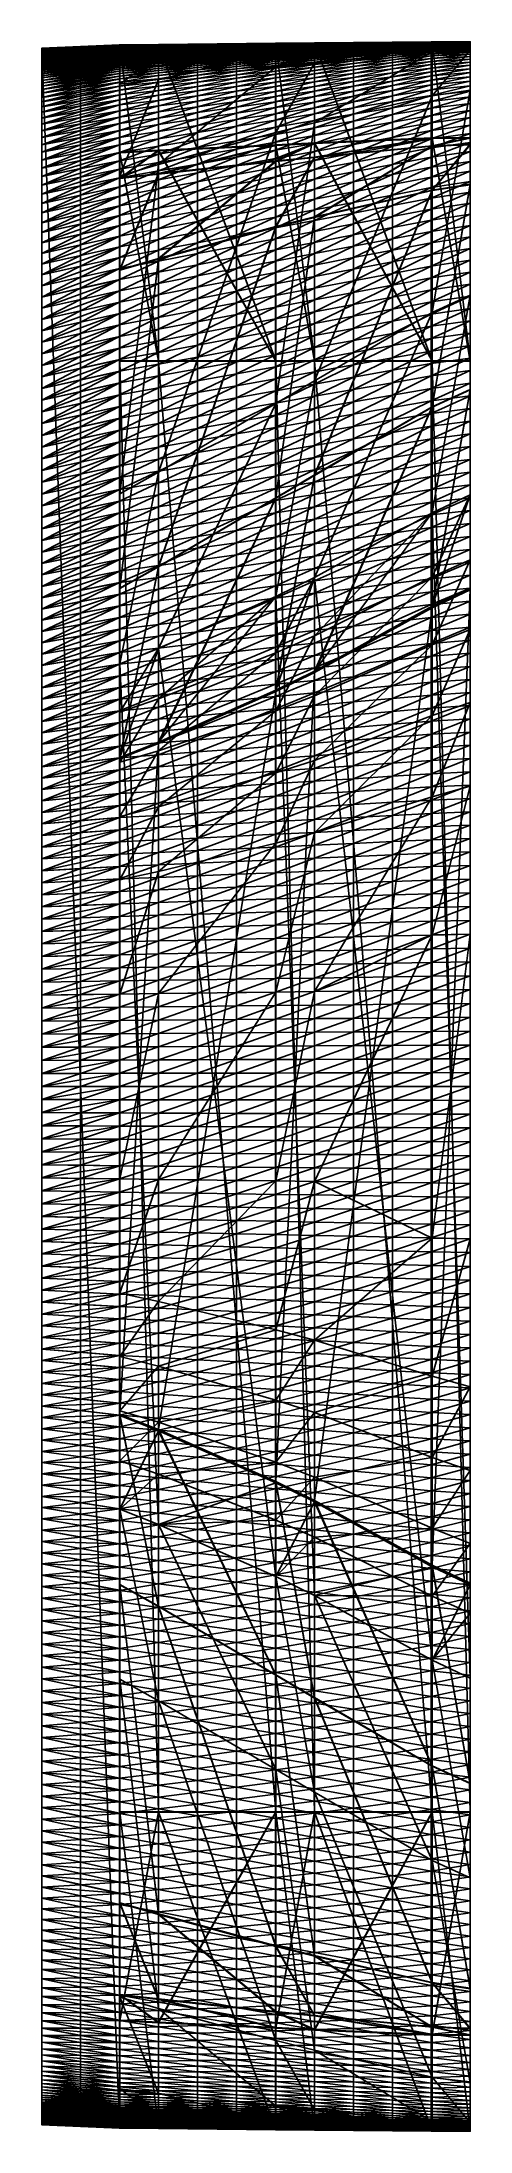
# Model space of a CAD drawing. Header units: metres. Extents: x -3 to 177, y -14 to 14.
# Drawn here: x 24.73 to 30.64, y -14.4 to 14.4 of the extents above; entities that cross this region are included whole.
import ezdxf

# ---------------------------------------------------------------- set-up
doc = ezdxf.new("R2010")
doc.units = ezdxf.units.M
for name, color, linetype, true_color in [('BULKHEAD_02', 7, 'Continuous', 0xdec086), ('DB_5', 7, 'Continuous', 0x99866a), ('ENGINE_ROOM', 7, 'Continuous', 0xa1acbe), ('HOLD_5', 7, 'Continuous', 0xdf9582), ('HULL', 7, 'Continuous', 0x528ba5), ('PARTITION_5_P', 7, 'Continuous', 0xc9ac7a), ('PARTITION_5_S', 7, 'Continuous', 0xc9ac7a), ('WBT_5_P', 7, 'Continuous', 0x5891b3), ('WBT_5_S', 7, 'Continuous', 0x417c9f)]:
    doc.layers.add(name, color=color, linetype=linetype, true_color=true_color)

msp = doc.modelspace()

# ---------------------------------------------------------------- linework, layer by layer
at = {"layer": 'BULKHEAD_02'}
for points in [[(25.796, 14.344, 14.42), (25.796, 7.098, 2.452), (25.796, 14.347, 14.602)], [(25.796, 6.938, 2.365), (25.796, 14.347, 14.602), (25.796, 7.098, 2.452)], [(25.796, -6.78, 2.279), (25.796, 14.347, 14.602), (25.796, 6.938, 2.365)], [(25.796, 14.347, 14.602), (25.796, -6.78, 2.279), (25.796, -14.347, 14.602)], [(25.796, 14.344, 14.42), (25.796, 14.347, 14.602), (25.804, 14.347, 14.602)], [(25.796, 14.344, 14.42), (25.804, 14.347, 14.602), (25.804, 14.344, 14.42)], [(25.796, 14.347, 14.602), (25.796, -14.347, 14.602), (25.804, -14.347, 14.602)], [(25.796, 14.347, 14.602), (25.804, -14.347, 14.602), (25.804, 14.347, 14.602)], [(25.796, 7.098, 2.452), (25.796, 14.344, 14.42), (25.796, 7.258, 2.538)], [(25.796, 14.338, 14.056), (25.796, 7.258, 2.538), (25.796, 14.344, 14.42)], [(25.796, 14.338, 14.056), (25.796, 14.344, 14.42), (25.804, 14.344, 14.42)], [(25.796, 14.338, 14.056), (25.804, 14.344, 14.42), (25.804, 14.338, 14.056)], [(25.796, 7.258, 2.538), (25.796, 14.338, 14.056), (25.796, 7.416, 2.623)], [(25.796, 14.334, 13.875), (25.796, 7.418, 2.624), (25.796, 14.338, 14.056)], [(25.796, 7.416, 2.623), (25.796, 14.338, 14.056), (25.796, 7.418, 2.624)], [(25.796, 14.334, 13.875), (25.796, 14.338, 14.056), (25.804, 14.338, 14.056)], [(25.796, 14.334, 13.875), (25.804, 14.338, 14.056), (25.804, 14.334, 13.875)], [(25.796, 7.418, 2.624), (25.796, 14.334, 13.875), (25.796, 7.576, 2.709)], [(25.796, 7.576, 2.709), (25.796, 14.334, 13.875), (25.796, 7.579, 2.71)], [(25.796, 14.326, 13.511), (25.796, 7.579, 2.71), (25.796, 14.334, 13.875)], [(25.796, 14.326, 13.511), (25.796, 14.334, 13.875), (25.804, 14.334, 13.875)], [(25.796, 14.326, 13.511), (25.804, 14.334, 13.875), (25.804, 14.326, 13.511)], [(25.796, 14.32, 13.329), (25.796, 7.579, 2.71), (25.796, 14.326, 13.511)], [(25.796, 14.32, 13.329), (25.796, 14.326, 13.511), (25.804, 14.326, 13.511)], [(25.796, 14.32, 13.329), (25.804, 14.326, 13.511), (25.804, 14.32, 13.329)], [(25.796, 14.314, 13.147), (25.796, 7.74, 2.795), (25.796, 14.32, 13.329)], [(25.796, 7.579, 2.71), (25.796, 14.32, 13.329), (25.796, 7.74, 2.795)], [(25.796, 14.314, 13.147), (25.796, 14.32, 13.329), (25.804, 14.32, 13.329)], [(25.796, 14.314, 13.147), (25.804, 14.32, 13.329), (25.804, 14.314, 13.147)], [(25.796, 7.74, 2.795), (25.796, 14.314, 13.147), (25.796, 7.901, 2.879)], [(25.796, 14.307, 12.965), (25.796, 7.901, 2.879), (25.796, 14.314, 13.147)], [(25.796, 14.307, 12.965), (25.796, 14.314, 13.147), (25.804, 14.314, 13.147)], [(25.796, 14.307, 12.965), (25.804, 14.314, 13.147), (25.804, 14.307, 12.965)], [(25.796, 14.291, 12.602), (25.796, 8.062, 2.963), (25.796, 14.307, 12.965)], [(25.796, 7.901, 2.879), (25.796, 14.307, 12.965), (25.796, 8.062, 2.963)], [(25.796, 14.291, 12.602), (25.796, 14.307, 12.965), (25.804, 14.307, 12.965)], [(25.796, 14.291, 12.602), (25.804, 14.307, 12.965), (25.804, 14.291, 12.602)], [(25.796, 14.283, 12.42), (25.796, 8.062, 2.963), (25.796, 14.291, 12.602)], [(25.796, 14.283, 12.42), (25.796, 14.291, 12.602), (25.804, 14.291, 12.602)], [(25.796, 14.283, 12.42), (25.804, 14.291, 12.602), (25.804, 14.283, 12.42)], [(25.796, 8.062, 2.963), (25.796, 14.283, 12.42), (25.796, 8.225, 3.046)], [(25.796, 14.263, 12.057), (25.796, 8.225, 3.046), (25.796, 14.283, 12.42)], [(25.796, 14.263, 12.057), (25.796, 14.283, 12.42), (25.804, 14.283, 12.42)], [(25.796, 14.263, 12.057), (25.804, 14.283, 12.42), (25.804, 14.263, 12.057)], [(25.796, 14.252, 11.875), (25.796, 8.387, 3.127), (25.796, 14.263, 12.057)], [(25.796, 8.225, 3.046), (25.796, 14.263, 12.057), (25.796, 8.387, 3.127)], [(25.796, 14.252, 11.875), (25.796, 14.263, 12.057), (25.804, 14.263, 12.057)], [(25.796, 14.252, 11.875), (25.804, 14.263, 12.057), (25.804, 14.252, 11.875)], [(25.796, 8.387, 3.127), (25.796, 14.252, 11.875), (25.796, 8.55, 3.208)], [(25.796, 14.24, 11.694), (25.796, 8.55, 3.208), (25.796, 14.252, 11.875)], [(25.796, 14.24, 11.694), (25.796, 14.252, 11.875), (25.804, 14.252, 11.875)], [(25.796, 14.24, 11.694), (25.804, 14.252, 11.875), (25.804, 14.24, 11.694)], [(25.796, 14.228, 11.512), (25.796, 8.711, 3.287), (25.796, 14.24, 11.694)], [(25.796, 14.24, 11.694), (25.796, 8.711, 3.287), (25.796, 8.55, 3.208)], [(25.796, 14.228, 11.512), (25.796, 14.24, 11.694), (25.804, 14.24, 11.694)], [(25.796, 14.228, 11.512), (25.804, 14.24, 11.694), (25.804, 14.228, 11.512)], [(25.796, 14.216, 11.331), (25.796, 8.711, 3.287), (25.796, 14.228, 11.512)], [(25.796, 14.216, 11.331), (25.796, 14.228, 11.512), (25.804, 14.228, 11.512)], [(25.796, 14.216, 11.331), (25.804, 14.228, 11.512), (25.804, 14.216, 11.331)], [(25.796, 14.216, 11.331), (25.796, 8.877, 3.369), (25.796, 8.711, 3.287)], [(25.796, 8.877, 3.369), (25.796, 14.216, 11.331), (25.796, 14.203, 11.149)], [(25.796, 14.203, 11.149), (25.796, 14.216, 11.331), (25.804, 14.216, 11.331)], [(25.796, 14.203, 11.149), (25.804, 14.216, 11.331), (25.804, 14.203, 11.149)], [(25.796, 9.203, 3.53), (25.796, 14.203, 11.149), (25.796, 14.19, 10.968)], [(25.796, 14.203, 11.149), (25.796, 9.04, 3.449), (25.796, 8.877, 3.369)], [(25.796, 14.203, 11.149), (25.796, 9.203, 3.53), (25.796, 9.04, 3.449)], [(25.796, 14.19, 10.968), (25.796, 14.203, 11.149), (25.804, 14.203, 11.149)], [(25.796, 14.19, 10.968), (25.804, 14.203, 11.149), (25.804, 14.19, 10.968)], [(25.796, 9.203, 3.53), (25.796, 14.19, 10.968), (25.796, 14.177, 10.786)], [(25.796, 14.177, 10.786), (25.796, 14.19, 10.968), (25.804, 14.19, 10.968)], [(25.796, 14.177, 10.786), (25.804, 14.19, 10.968), (25.804, 14.177, 10.786)], [(25.796, 9.528, 3.694), (25.796, 14.177, 10.785), (25.796, 14.163, 10.605)], [(25.796, 14.177, 10.785), (25.796, 9.528, 3.694), (25.796, 9.203, 3.53)], [(25.796, 9.203, 3.53), (25.796, 14.177, 10.786), (25.796, 14.177, 10.785)], [(25.796, 14.163, 10.605), (25.796, 14.177, 10.785), (25.804, 14.177, 10.785)], [(25.796, 14.163, 10.605), (25.804, 14.177, 10.785), (25.804, 14.163, 10.605)], [(25.796, 14.177, 10.785), (25.796, 14.177, 10.786), (25.804, 14.177, 10.786)], [(25.796, 14.177, 10.785), (25.804, 14.177, 10.786), (25.804, 14.177, 10.785)], [(25.796, 9.687, 3.776), (25.796, 14.163, 10.603), (25.796, 14.15, 10.423)], [(25.796, 14.163, 10.603), (25.796, 9.687, 3.776), (25.796, 9.528, 3.694)], [(25.796, 9.528, 3.694), (25.796, 14.163, 10.605), (25.796, 14.163, 10.603)], [(25.796, 14.15, 10.423), (25.796, 14.163, 10.603), (25.804, 14.163, 10.603)], [(25.796, 14.15, 10.423), (25.804, 14.163, 10.603), (25.804, 14.15, 10.423)], [(25.796, 14.163, 10.603), (25.796, 14.163, 10.605), (25.804, 14.163, 10.605)], [(25.796, 14.163, 10.603), (25.804, 14.163, 10.605), (25.804, 14.163, 10.603)], [(25.796, 9.849, 3.86), (25.796, 14.15, 10.422), (25.796, 14.136, 10.24)], [(25.796, 14.15, 10.422), (25.796, 14.136, 10.242), (25.796, 14.136, 10.24)], [(25.796, 14.15, 10.422), (25.796, 9.69, 3.777), (25.796, 9.687, 3.776)], [(25.796, 9.687, 3.776), (25.796, 14.15, 10.423), (25.796, 14.15, 10.422)], [(25.796, 9.69, 3.777), (25.796, 14.15, 10.422), (25.796, 9.849, 3.86)], [(25.796, 14.136, 10.242), (25.796, 14.15, 10.422), (25.804, 14.15, 10.422)], [(25.796, 14.136, 10.242), (25.804, 14.15, 10.422), (25.804, 14.136, 10.242)], [(25.796, 14.15, 10.422), (25.796, 14.15, 10.423), (25.804, 14.15, 10.423)], [(25.796, 14.15, 10.422), (25.804, 14.15, 10.423), (25.804, 14.15, 10.422)], [(25.796, 14.136, 10.24), (25.796, 14.122, 10.061), (25.796, 14.122, 10.059)], [(25.796, 14.136, 10.24), (25.796, 9.851, 3.861), (25.796, 9.849, 3.86)], [(25.796, 10.01, 3.944), (25.796, 14.136, 10.24), (25.796, 10.17, 4.03)], [(25.796, 14.136, 10.24), (25.796, 10.01, 3.944), (25.796, 9.851, 3.861)], [(25.796, 14.122, 10.059), (25.796, 10.17, 4.03), (25.796, 14.136, 10.24)], [(25.796, 14.122, 10.061), (25.796, 14.136, 10.24), (25.804, 14.136, 10.24)], [(25.796, 14.122, 10.061), (25.804, 14.136, 10.24), (25.804, 14.122, 10.061)], [(25.796, 14.136, 10.24), (25.796, 14.136, 10.242), (25.804, 14.136, 10.242)], [(25.796, 14.136, 10.24), (25.804, 14.136, 10.242), (25.804, 14.136, 10.24)], [(25.796, 14.122, 10.059), (25.796, 14.107, 9.879), (25.796, 14.107, 9.878)], [(25.796, 10.17, 4.03), (25.796, 14.122, 10.059), (25.796, 10.329, 4.119)], [(25.796, 14.107, 9.878), (25.796, 10.329, 4.119), (25.796, 14.122, 10.059)], [(25.796, 14.107, 9.879), (25.796, 14.122, 10.059), (25.804, 14.122, 10.059)], [(25.796, 14.107, 9.879), (25.804, 14.122, 10.059), (25.804, 14.107, 9.879)], [(25.796, 14.122, 10.059), (25.796, 14.122, 10.061), (25.804, 14.122, 10.061)], [(25.796, 14.122, 10.059), (25.804, 14.122, 10.061), (25.804, 14.122, 10.059)], [(25.804, 14.347, 14.602), (25.804, 7.098, 2.452), (25.804, 14.344, 14.42)], [(25.804, 7.098, 2.452), (25.804, 14.347, 14.602), (25.804, 6.938, 2.365)], [(25.804, 6.938, 2.365), (25.804, 14.347, 14.602), (25.804, -6.78, 2.279)], [(25.804, -14.347, 14.602), (25.804, -6.78, 2.279), (25.804, 14.347, 14.602)], [(25.804, 7.258, 2.538), (25.804, 14.344, 14.42), (25.804, 7.098, 2.452)], [(25.804, 14.344, 14.42), (25.804, 7.258, 2.538), (25.804, 14.338, 14.056)], [(25.804, 7.416, 2.623), (25.804, 14.338, 14.056), (25.804, 7.258, 2.538)], [(25.804, 14.338, 14.056), (25.804, 7.418, 2.624), (25.804, 14.334, 13.875)], [(25.804, 7.418, 2.624), (25.804, 14.338, 14.056), (25.804, 7.416, 2.623)], [(25.804, 7.576, 2.709), (25.804, 14.334, 13.875), (25.804, 7.418, 2.624)], [(25.804, 7.579, 2.71), (25.804, 14.334, 13.875), (25.804, 7.576, 2.709)], [(25.804, 14.334, 13.875), (25.804, 7.579, 2.71), (25.804, 14.326, 13.511)], [(25.804, 14.326, 13.511), (25.804, 7.579, 2.71), (25.804, 14.32, 13.329)], [(25.804, 14.32, 13.329), (25.804, 7.74, 2.795), (25.804, 14.314, 13.147)], [(25.804, 7.74, 2.795), (25.804, 14.32, 13.329), (25.804, 7.579, 2.71)], [(25.804, 7.901, 2.879), (25.804, 14.314, 13.147), (25.804, 7.74, 2.795)], [(25.804, 14.314, 13.147), (25.804, 7.901, 2.879), (25.804, 14.307, 12.965)], [(25.804, 14.307, 12.965), (25.804, 8.062, 2.963), (25.804, 14.291, 12.602)], [(25.804, 8.062, 2.963), (25.804, 14.307, 12.965), (25.804, 7.901, 2.879)], [(25.804, 14.291, 12.602), (25.804, 8.062, 2.963), (25.804, 14.283, 12.42)], [(25.804, 8.225, 3.046), (25.804, 14.283, 12.42), (25.804, 8.062, 2.963)], [(25.804, 14.283, 12.42), (25.804, 8.225, 3.046), (25.804, 14.263, 12.057)], [(25.804, 14.263, 12.057), (25.804, 8.387, 3.127), (25.804, 14.252, 11.875)], [(25.804, 8.387, 3.127), (25.804, 14.263, 12.057), (25.804, 8.225, 3.046)], [(25.804, 8.55, 3.208), (25.804, 14.252, 11.875), (25.804, 8.387, 3.127)], [(25.804, 14.252, 11.875), (25.804, 8.55, 3.208), (25.804, 14.24, 11.694)], [(25.804, 14.24, 11.694), (25.804, 8.711, 3.287), (25.804, 14.228, 11.512)], [(25.804, 8.55, 3.208), (25.804, 8.711, 3.287), (25.804, 14.24, 11.694)], [(25.804, 14.228, 11.512), (25.804, 8.711, 3.287), (25.804, 14.216, 11.331)], [(25.804, 8.711, 3.287), (25.804, 8.877, 3.369), (25.804, 14.216, 11.331)], [(25.804, 14.203, 11.149), (25.804, 14.216, 11.331), (25.804, 8.877, 3.369)], [(25.804, 14.19, 10.968), (25.804, 14.203, 11.149), (25.804, 9.203, 3.53)], [(25.804, 8.877, 3.369), (25.804, 9.04, 3.449), (25.804, 14.203, 11.149)], [(25.804, 9.04, 3.449), (25.804, 9.203, 3.53), (25.804, 14.203, 11.149)], [(25.804, 14.177, 10.786), (25.804, 14.19, 10.968), (25.804, 9.203, 3.53)], [(25.804, 14.163, 10.605), (25.804, 14.177, 10.785), (25.804, 9.528, 3.694)], [(25.804, 9.203, 3.53), (25.804, 9.528, 3.694), (25.804, 14.177, 10.785)], [(25.804, 14.177, 10.785), (25.804, 14.177, 10.786), (25.804, 9.203, 3.53)], [(25.804, 14.15, 10.423), (25.804, 14.163, 10.603), (25.804, 9.687, 3.776)], [(25.804, 9.528, 3.694), (25.804, 9.687, 3.776), (25.804, 14.163, 10.603)], [(25.804, 14.163, 10.603), (25.804, 14.163, 10.605), (25.804, 9.528, 3.694)], [(25.804, 14.136, 10.24), (25.804, 14.15, 10.422), (25.804, 9.849, 3.86)], [(25.804, 14.136, 10.24), (25.804, 14.136, 10.242), (25.804, 14.15, 10.422)], [(25.804, 9.687, 3.776), (25.804, 9.69, 3.777), (25.804, 14.15, 10.422)], [(25.804, 14.15, 10.422), (25.804, 14.15, 10.423), (25.804, 9.687, 3.776)], [(25.804, 9.849, 3.86), (25.804, 14.15, 10.422), (25.804, 9.69, 3.777)], [(25.804, 14.122, 10.059), (25.804, 14.122, 10.061), (25.804, 14.136, 10.24)], [(25.804, 9.849, 3.86), (25.804, 9.851, 3.861), (25.804, 14.136, 10.24)], [(25.804, 10.17, 4.03), (25.804, 14.136, 10.24), (25.804, 10.01, 3.944)], [(25.804, 9.851, 3.861), (25.804, 10.01, 3.944), (25.804, 14.136, 10.24)], [(25.804, 14.136, 10.24), (25.804, 10.17, 4.03), (25.804, 14.122, 10.059)], [(25.804, 14.107, 9.878), (25.804, 14.107, 9.879), (25.804, 14.122, 10.059)], [(25.804, 10.329, 4.119), (25.804, 14.122, 10.059), (25.804, 10.17, 4.03)], [(25.804, 14.122, 10.059), (25.804, 10.329, 4.119), (25.804, 14.107, 9.878)], [(25.796, 14.107, 9.878), (25.796, 14.091, 9.698), (25.796, 14.091, 9.696)], [(25.796, 14.091, 9.696), (25.796, 10.488, 4.207), (25.796, 14.107, 9.878)], [(25.796, 10.331, 4.12), (25.796, 14.107, 9.878), (25.796, 10.488, 4.207)], [(25.796, 10.329, 4.119), (25.796, 14.107, 9.878), (25.796, 10.331, 4.12)], [(25.796, 14.091, 9.698), (25.796, 14.107, 9.878), (25.804, 14.107, 9.878)], [(25.796, 14.091, 9.698), (25.804, 14.107, 9.878), (25.804, 14.091, 9.698)], [(25.796, 14.107, 9.878), (25.796, 14.107, 9.879), (25.804, 14.107, 9.879)], [(25.796, 14.107, 9.878), (25.804, 14.107, 9.879), (25.804, 14.107, 9.878)], [(25.796, 14.091, 9.696), (25.796, 14.074, 9.517), (25.796, 14.074, 9.515)], [(25.796, 10.488, 4.207), (25.796, 14.091, 9.696), (25.796, 10.646, 4.298)], [(25.796, 10.646, 4.298), (25.796, 14.091, 9.696), (25.796, 10.802, 4.391)], [(25.796, 14.074, 9.515), (25.796, 10.802, 4.391), (25.796, 14.091, 9.696)], [(25.796, 14.074, 9.517), (25.796, 14.091, 9.696), (25.804, 14.091, 9.696)], [(25.796, 14.074, 9.517), (25.804, 14.091, 9.696), (25.804, 14.074, 9.517)], [(25.796, 14.091, 9.696), (25.796, 14.091, 9.698), (25.804, 14.091, 9.698)], [(25.796, 14.091, 9.696), (25.804, 14.091, 9.698), (25.804, 14.091, 9.696)], [(25.796, 14.074, 9.515), (25.796, 14.054, 9.336), (25.796, 14.054, 9.335)], [(25.796, 14.054, 9.335), (25.796, 10.804, 4.392), (25.796, 14.074, 9.515)], [(25.796, 10.802, 4.391), (25.796, 14.074, 9.515), (25.796, 10.804, 4.392)], [(25.796, 14.054, 9.336), (25.796, 14.074, 9.515), (25.804, 14.074, 9.515)], [(25.796, 14.054, 9.336), (25.804, 14.074, 9.515), (25.804, 14.054, 9.336)], [(25.796, 14.074, 9.515), (25.796, 14.074, 9.517), (25.804, 14.074, 9.517)], [(25.796, 14.074, 9.515), (25.804, 14.074, 9.517), (25.804, 14.074, 9.515)], [(25.796, 14.054, 9.335), (25.796, 14.033, 9.156), (25.796, 14.033, 9.154)], [(25.796, 14.033, 9.154), (25.796, 11.112, 4.581), (25.796, 14.054, 9.335)], [(25.796, 10.958, 4.484), (25.796, 14.054, 9.335), (25.796, 11.112, 4.581)], [(25.796, 10.804, 4.392), (25.796, 14.054, 9.335), (25.796, 10.958, 4.484)], [(25.796, 14.033, 9.156), (25.796, 14.054, 9.335), (25.804, 14.054, 9.335)], [(25.796, 14.033, 9.156), (25.804, 14.054, 9.335), (25.804, 14.033, 9.156)], [(25.796, 14.054, 9.335), (25.796, 14.054, 9.336), (25.804, 14.054, 9.336)], [(25.796, 14.054, 9.335), (25.804, 14.054, 9.336), (25.804, 14.054, 9.335)], [(25.796, 14.033, 9.154), (25.796, 14.009, 8.976), (25.796, 14.009, 8.974)], [(25.796, 11.112, 4.581), (25.796, 14.033, 9.154), (25.796, 11.265, 4.68)], [(25.796, 14.009, 8.974), (25.796, 11.265, 4.68), (25.796, 14.033, 9.154)], [(25.796, 14.009, 8.976), (25.796, 14.033, 9.154), (25.804, 14.033, 9.154)], [(25.796, 14.009, 8.976), (25.804, 14.033, 9.154), (25.804, 14.009, 8.976)], [(25.796, 14.033, 9.154), (25.796, 14.033, 9.156), (25.804, 14.033, 9.156)], [(25.796, 14.033, 9.154), (25.804, 14.033, 9.156), (25.804, 14.033, 9.154)], [(25.796, 14.009, 8.974), (25.796, 13.982, 8.796), (25.796, 13.981, 8.794)], [(25.796, 11.564, 4.886), (25.796, 14.009, 8.974), (25.796, 13.981, 8.794)], [(25.796, 14.009, 8.974), (25.796, 11.564, 4.886), (25.796, 11.265, 4.68)], [(25.796, 13.982, 8.796), (25.796, 14.009, 8.974), (25.804, 14.009, 8.974)], [(25.796, 13.982, 8.796), (25.804, 14.009, 8.974), (25.804, 13.982, 8.796)], [(25.796, 14.009, 8.974), (25.796, 14.009, 8.976), (25.804, 14.009, 8.976)], [(25.796, 14.009, 8.974), (25.804, 14.009, 8.976), (25.804, 14.009, 8.974)], [(25.796, 13.981, 8.794), (25.796, 13.982, 8.796), (25.804, 13.982, 8.796)], [(25.796, 13.981, 8.794), (25.804, 13.982, 8.796), (25.804, 13.981, 8.794)], [(25.796, 13.981, 8.794), (25.796, 13.951, 8.617), (25.796, 13.95, 8.615)], [(25.796, 11.564, 4.886), (25.796, 13.981, 8.794), (25.796, 13.95, 8.615)], [(25.796, 13.951, 8.617), (25.796, 13.981, 8.794), (25.804, 13.981, 8.794)], [(25.796, 13.951, 8.617), (25.804, 13.981, 8.794), (25.804, 13.951, 8.617)], [(25.796, 13.95, 8.615), (25.796, 13.951, 8.617), (25.804, 13.951, 8.617)], [(25.796, 13.95, 8.615), (25.804, 13.951, 8.617), (25.804, 13.95, 8.615)], [(25.796, 13.95, 8.615), (25.796, 13.915, 8.439), (25.796, 13.915, 8.437)], [(25.796, 13.167, 6.597), (25.796, 13.95, 8.615), (25.796, 13.915, 8.437)], [(25.796, 13.167, 6.597), (25.796, 11.564, 4.886), (25.796, 13.95, 8.615)], [(25.796, 13.915, 8.439), (25.796, 13.95, 8.615), (25.804, 13.95, 8.615)], [(25.796, 13.915, 8.439), (25.804, 13.95, 8.615), (25.804, 13.915, 8.439)], [(25.796, 13.915, 8.437), (25.796, 13.876, 8.262), (25.796, 13.875, 8.26)], [(25.796, 13.829, 8.084), (25.796, 13.915, 8.437), (25.796, 13.875, 8.26)], [(25.796, 13.915, 8.437), (25.796, 13.351, 6.91), (25.796, 13.167, 6.597)], [(25.796, 13.351, 6.91), (25.796, 13.915, 8.437), (25.796, 13.829, 8.084)], [(25.796, 13.876, 8.262), (25.796, 13.915, 8.437), (25.804, 13.915, 8.437)], [(25.796, 13.876, 8.262), (25.804, 13.915, 8.437), (25.804, 13.876, 8.262)], [(25.796, 13.915, 8.437), (25.796, 13.915, 8.439), (25.804, 13.915, 8.439)], [(25.796, 13.915, 8.437), (25.804, 13.915, 8.439), (25.804, 13.915, 8.437)], [(25.796, 13.875, 8.26), (25.796, 13.876, 8.262), (25.804, 13.876, 8.262)], [(25.796, 13.875, 8.26), (25.804, 13.876, 8.262), (25.804, 13.875, 8.26)], [(25.796, 13.875, 8.26), (25.796, 13.829, 8.086), (25.796, 13.829, 8.084)], [(25.796, 13.829, 8.086), (25.796, 13.875, 8.26), (25.804, 13.875, 8.26)], [(25.796, 13.829, 8.086), (25.804, 13.875, 8.26), (25.804, 13.829, 8.086)], [(25.796, 13.829, 8.084), (25.796, 13.778, 7.912), (25.796, 13.777, 7.91)], [(25.796, 13.777, 7.91), (25.796, 13.351, 6.91), (25.796, 13.829, 8.084)], [(25.796, 13.778, 7.912), (25.796, 13.829, 8.084), (25.804, 13.829, 8.084)], [(25.796, 13.778, 7.912), (25.804, 13.829, 8.084), (25.804, 13.778, 7.912)], [(25.796, 13.829, 8.084), (25.796, 13.829, 8.086), (25.804, 13.829, 8.086)], [(25.796, 13.829, 8.084), (25.804, 13.829, 8.086), (25.804, 13.829, 8.084)], [(25.804, 14.091, 9.696), (25.804, 14.091, 9.698), (25.804, 14.107, 9.878)], [(25.804, 14.107, 9.878), (25.804, 10.488, 4.207), (25.804, 14.091, 9.696)], [(25.804, 10.488, 4.207), (25.804, 14.107, 9.878), (25.804, 10.331, 4.12)], [(25.804, 10.331, 4.12), (25.804, 14.107, 9.878), (25.804, 10.329, 4.119)], [(25.804, 14.074, 9.515), (25.804, 14.074, 9.517), (25.804, 14.091, 9.696)], [(25.804, 10.646, 4.298), (25.804, 14.091, 9.696), (25.804, 10.488, 4.207)], [(25.804, 10.802, 4.391), (25.804, 14.091, 9.696), (25.804, 10.646, 4.298)], [(25.804, 14.091, 9.696), (25.804, 10.802, 4.391), (25.804, 14.074, 9.515)], [(25.804, 14.054, 9.335), (25.804, 14.054, 9.336), (25.804, 14.074, 9.515)], [(25.804, 14.074, 9.515), (25.804, 10.804, 4.392), (25.804, 14.054, 9.335)], [(25.804, 10.804, 4.392), (25.804, 14.074, 9.515), (25.804, 10.802, 4.391)], [(25.804, 14.033, 9.154), (25.804, 14.033, 9.156), (25.804, 14.054, 9.335)], [(25.804, 14.054, 9.335), (25.804, 11.112, 4.581), (25.804, 14.033, 9.154)], [(25.804, 11.112, 4.581), (25.804, 14.054, 9.335), (25.804, 10.958, 4.484)], [(25.804, 10.958, 4.484), (25.804, 14.054, 9.335), (25.804, 10.804, 4.392)], [(25.804, 14.009, 8.974), (25.804, 14.009, 8.976), (25.804, 14.033, 9.154)], [(25.804, 11.265, 4.68), (25.804, 14.033, 9.154), (25.804, 11.112, 4.581)], [(25.804, 14.033, 9.154), (25.804, 11.265, 4.68), (25.804, 14.009, 8.974)], [(25.804, 13.981, 8.794), (25.804, 13.982, 8.796), (25.804, 14.009, 8.974)], [(25.804, 13.981, 8.794), (25.804, 14.009, 8.974), (25.804, 11.564, 4.886)], [(25.804, 11.265, 4.68), (25.804, 11.564, 4.886), (25.804, 14.009, 8.974)], [(25.804, 13.95, 8.615), (25.804, 13.951, 8.617), (25.804, 13.981, 8.794)], [(25.804, 13.95, 8.615), (25.804, 13.981, 8.794), (25.804, 11.564, 4.886)], [(25.804, 13.915, 8.437), (25.804, 13.915, 8.439), (25.804, 13.95, 8.615)], [(25.804, 13.915, 8.437), (25.804, 13.95, 8.615), (25.804, 13.167, 6.597)], [(25.804, 13.95, 8.615), (25.804, 11.564, 4.886), (25.804, 13.167, 6.597)], [(25.804, 13.875, 8.26), (25.804, 13.876, 8.262), (25.804, 13.915, 8.437)], [(25.804, 13.875, 8.26), (25.804, 13.915, 8.437), (25.804, 13.829, 8.084)], [(25.804, 13.167, 6.597), (25.804, 13.351, 6.91), (25.804, 13.915, 8.437)], [(25.804, 13.829, 8.084), (25.804, 13.915, 8.437), (25.804, 13.351, 6.91)], [(25.804, 13.829, 8.084), (25.804, 13.829, 8.086), (25.804, 13.875, 8.26)], [(25.804, 13.777, 7.91), (25.804, 13.778, 7.912), (25.804, 13.829, 8.084)], [(25.804, 13.829, 8.084), (25.804, 13.351, 6.91), (25.804, 13.777, 7.91)], [(25.796, 13.777, 7.91), (25.796, 13.778, 7.912), (25.804, 13.778, 7.912)], [(25.796, 13.777, 7.91), (25.804, 13.778, 7.912), (25.804, 13.777, 7.91)], [(25.796, 13.777, 7.91), (25.796, 13.722, 7.739), (25.796, 13.722, 7.737)], [(25.796, 13.351, 6.91), (25.796, 13.777, 7.91), (25.796, 13.589, 7.399)], [(25.796, 13.777, 7.91), (25.796, 13.722, 7.737), (25.796, 13.658, 7.567)], [(25.796, 13.589, 7.399), (25.796, 13.777, 7.91), (25.796, 13.658, 7.567)], [(25.796, 13.722, 7.739), (25.796, 13.777, 7.91), (25.804, 13.777, 7.91)], [(25.796, 13.722, 7.739), (25.804, 13.777, 7.91), (25.804, 13.722, 7.739)], [(25.796, 13.722, 7.737), (25.796, 13.659, 7.569), (25.796, 13.658, 7.567)], [(25.796, 13.659, 7.569), (25.796, 13.722, 7.737), (25.804, 13.722, 7.737)], [(25.796, 13.659, 7.569), (25.804, 13.722, 7.737), (25.804, 13.659, 7.569)], [(25.796, 13.722, 7.737), (25.796, 13.722, 7.739), (25.804, 13.722, 7.739)], [(25.796, 13.722, 7.737), (25.804, 13.722, 7.739), (25.804, 13.722, 7.737)], [(25.796, 13.658, 7.567), (25.796, 13.659, 7.569), (25.804, 13.659, 7.569)], [(25.796, 13.658, 7.567), (25.804, 13.659, 7.569), (25.804, 13.658, 7.567)], [(25.796, 13.658, 7.567), (25.796, 13.59, 7.401), (25.796, 13.589, 7.399)], [(25.796, 13.59, 7.401), (25.796, 13.658, 7.567), (25.804, 13.658, 7.567)], [(25.796, 13.59, 7.401), (25.804, 13.658, 7.567), (25.804, 13.59, 7.401)], [(25.796, 13.589, 7.399), (25.796, 13.59, 7.401), (25.804, 13.59, 7.401)], [(25.796, 13.589, 7.399), (25.804, 13.59, 7.401), (25.804, 13.589, 7.399)], [(25.796, 13.589, 7.399), (25.796, 13.517, 7.235), (25.796, 13.517, 7.233)], [(25.796, 13.436, 7.07), (25.796, 13.589, 7.399), (25.796, 13.517, 7.233)], [(25.796, 13.589, 7.399), (25.796, 13.436, 7.07), (25.796, 13.351, 6.91)], [(25.796, 13.517, 7.235), (25.796, 13.589, 7.399), (25.804, 13.589, 7.399)], [(25.796, 13.517, 7.235), (25.804, 13.589, 7.399), (25.804, 13.517, 7.235)], [(25.804, 13.722, 7.737), (25.804, 13.722, 7.739), (25.804, 13.777, 7.91)], [(25.804, 13.589, 7.399), (25.804, 13.777, 7.91), (25.804, 13.351, 6.91)], [(25.804, 13.658, 7.567), (25.804, 13.722, 7.737), (25.804, 13.777, 7.91)], [(25.804, 13.658, 7.567), (25.804, 13.777, 7.91), (25.804, 13.589, 7.399)], [(25.804, 13.658, 7.567), (25.804, 13.659, 7.569), (25.804, 13.722, 7.737)], [(25.804, 13.589, 7.399), (25.804, 13.59, 7.401), (25.804, 13.658, 7.567)], [(25.804, 13.517, 7.233), (25.804, 13.517, 7.235), (25.804, 13.589, 7.399)], [(25.804, 13.517, 7.233), (25.804, 13.589, 7.399), (25.804, 13.436, 7.07)], [(25.804, 13.351, 6.91), (25.804, 13.436, 7.07), (25.804, 13.589, 7.399)], [(25.796, 13.517, 7.233), (25.796, 13.437, 7.072), (25.796, 13.436, 7.07)], [(25.796, 13.437, 7.072), (25.796, 13.517, 7.233), (25.804, 13.517, 7.233)], [(25.796, 13.437, 7.072), (25.804, 13.517, 7.233), (25.804, 13.437, 7.072)], [(25.796, 13.517, 7.233), (25.796, 13.517, 7.235), (25.804, 13.517, 7.235)], [(25.796, 13.517, 7.233), (25.804, 13.517, 7.235), (25.804, 13.517, 7.233)], [(25.796, 13.436, 7.07), (25.796, 13.437, 7.072), (25.804, 13.437, 7.072)], [(25.796, 13.436, 7.07), (25.804, 13.437, 7.072), (25.804, 13.436, 7.07)], [(25.796, 13.436, 7.07), (25.796, 13.352, 6.911), (25.796, 13.351, 6.91)], [(25.796, 13.352, 6.911), (25.796, 13.436, 7.07), (25.804, 13.436, 7.07)], [(25.796, 13.352, 6.911), (25.804, 13.436, 7.07), (25.804, 13.352, 6.911)], [(25.796, 13.351, 6.91), (25.796, 13.352, 6.911), (25.804, 13.352, 6.911)], [(25.796, 13.351, 6.91), (25.804, 13.352, 6.911), (25.804, 13.351, 6.91)], [(25.796, 13.351, 6.91), (25.796, 13.264, 6.753), (25.796, 13.262, 6.751)], [(25.796, 13.351, 6.91), (25.796, 13.262, 6.751), (25.796, 13.167, 6.597)], [(25.796, 13.264, 6.753), (25.796, 13.351, 6.91), (25.804, 13.351, 6.91)], [(25.796, 13.264, 6.753), (25.804, 13.351, 6.91), (25.804, 13.264, 6.753)], [(25.796, 13.262, 6.751), (25.796, 13.264, 6.753), (25.804, 13.264, 6.753)], [(25.796, 13.262, 6.751), (25.804, 13.264, 6.753), (25.804, 13.262, 6.751)], [(25.796, 13.262, 6.751), (25.796, 13.168, 6.598), (25.796, 13.167, 6.597)], [(25.796, 13.168, 6.598), (25.796, 13.262, 6.751), (25.804, 13.262, 6.751)], [(25.796, 13.168, 6.598), (25.804, 13.262, 6.751), (25.804, 13.168, 6.598)], [(25.804, 13.436, 7.07), (25.804, 13.437, 7.072), (25.804, 13.517, 7.233)], [(25.804, 13.351, 6.91), (25.804, 13.352, 6.911), (25.804, 13.436, 7.07)], [(25.804, 13.262, 6.751), (25.804, 13.264, 6.753), (25.804, 13.351, 6.91)], [(25.804, 13.167, 6.597), (25.804, 13.262, 6.751), (25.804, 13.351, 6.91)], [(25.804, 13.167, 6.597), (25.804, 13.168, 6.598), (25.804, 13.262, 6.751)], [(25.796, 13.167, 6.597), (25.796, 13.168, 6.598), (25.804, 13.168, 6.598)], [(25.796, 13.167, 6.597), (25.804, 13.168, 6.598), (25.804, 13.167, 6.597)], [(25.796, 13.167, 6.597), (25.796, 13.071, 6.445), (25.796, 13.069, 6.443)], [(25.796, 13.167, 6.597), (25.796, 13.069, 6.443), (25.796, 12.967, 6.294)], [(25.796, 11.564, 4.886), (25.796, 13.167, 6.597), (25.796, 12.967, 6.294)], [(25.796, 13.071, 6.445), (25.796, 13.167, 6.597), (25.804, 13.167, 6.597)], [(25.796, 13.071, 6.445), (25.804, 13.167, 6.597), (25.804, 13.071, 6.445)], [(25.796, 13.069, 6.443), (25.796, 13.071, 6.445), (25.804, 13.071, 6.445)], [(25.796, 13.069, 6.443), (25.804, 13.071, 6.445), (25.804, 13.069, 6.443)], [(25.796, 13.069, 6.443), (25.796, 12.968, 6.295), (25.796, 12.967, 6.294)], [(25.796, 12.968, 6.295), (25.796, 13.069, 6.443), (25.804, 13.069, 6.443)], [(25.796, 12.968, 6.295), (25.804, 13.069, 6.443), (25.804, 12.968, 6.295)], [(25.796, 12.967, 6.294), (25.796, 12.968, 6.295), (25.804, 12.968, 6.295)], [(25.796, 12.967, 6.294), (25.804, 12.968, 6.295), (25.804, 12.967, 6.294)], [(25.796, 12.967, 6.294), (25.796, 12.861, 6.148), (25.796, 12.86, 6.147)], [(25.796, 12.967, 6.294), (25.796, 12.632, 5.864), (25.796, 11.564, 4.886)], [(25.796, 12.632, 5.864), (25.796, 12.967, 6.294), (25.796, 12.86, 6.147)], [(25.796, 12.861, 6.148), (25.796, 12.967, 6.294), (25.804, 12.967, 6.294)], [(25.796, 12.861, 6.148), (25.804, 12.967, 6.294), (25.804, 12.861, 6.148)], [(25.804, 13.069, 6.443), (25.804, 13.071, 6.445), (25.804, 13.167, 6.597)], [(25.804, 12.967, 6.294), (25.804, 13.069, 6.443), (25.804, 13.167, 6.597)], [(25.804, 12.967, 6.294), (25.804, 13.167, 6.597), (25.804, 11.564, 4.886)], [(25.804, 12.967, 6.294), (25.804, 12.968, 6.295), (25.804, 13.069, 6.443)], [(25.804, 12.86, 6.147), (25.804, 12.861, 6.148), (25.804, 12.967, 6.294)], [(25.804, 11.564, 4.886), (25.804, 12.632, 5.864), (25.804, 12.967, 6.294)], [(25.804, 12.86, 6.147), (25.804, 12.967, 6.294), (25.804, 12.632, 5.864)], [(25.796, 12.86, 6.147), (25.796, 12.861, 6.148), (25.804, 12.861, 6.148)], [(25.796, 12.86, 6.147), (25.804, 12.861, 6.148), (25.804, 12.86, 6.147)], [(25.796, 12.86, 6.147), (25.796, 12.751, 6.004), (25.796, 12.749, 6.003)], [(25.796, 12.632, 5.864), (25.796, 12.86, 6.147), (25.796, 12.749, 6.003)], [(25.796, 12.751, 6.004), (25.796, 12.86, 6.147), (25.804, 12.86, 6.147)], [(25.796, 12.751, 6.004), (25.804, 12.86, 6.147), (25.804, 12.751, 6.004)], [(25.796, 12.749, 6.003), (25.796, 12.751, 6.004), (25.804, 12.751, 6.004)], [(25.796, 12.749, 6.003), (25.804, 12.751, 6.004), (25.804, 12.749, 6.003)], [(25.796, 12.749, 6.003), (25.796, 12.634, 5.865), (25.796, 12.632, 5.864)], [(25.796, 12.634, 5.865), (25.796, 12.749, 6.003), (25.804, 12.749, 6.003)], [(25.796, 12.634, 5.865), (25.804, 12.749, 6.003), (25.804, 12.634, 5.865)], [(25.804, 12.749, 6.003), (25.804, 12.751, 6.004), (25.804, 12.86, 6.147)], [(25.804, 12.749, 6.003), (25.804, 12.86, 6.147), (25.804, 12.632, 5.864)], [(25.804, 12.632, 5.864), (25.804, 12.634, 5.865), (25.804, 12.749, 6.003)], [(25.796, 12.632, 5.864), (25.796, 12.634, 5.865), (25.804, 12.634, 5.865)], [(25.796, 12.632, 5.864), (25.804, 12.634, 5.865), (25.804, 12.632, 5.864)], [(25.796, 12.632, 5.864), (25.796, 12.516, 5.727), (25.796, 12.514, 5.726)], [(25.796, 12.389, 5.594), (25.796, 12.128, 5.342), (25.796, 12.632, 5.864)], [(25.796, 12.389, 5.594), (25.796, 12.632, 5.864), (25.796, 12.514, 5.726)], [(25.796, 12.128, 5.342), (25.796, 11.564, 4.886), (25.796, 12.632, 5.864)], [(25.796, 12.516, 5.727), (25.796, 12.632, 5.864), (25.804, 12.632, 5.864)], [(25.796, 12.516, 5.727), (25.804, 12.632, 5.864), (25.804, 12.516, 5.727)], [(25.796, 12.514, 5.726), (25.796, 12.516, 5.727), (25.804, 12.516, 5.727)], [(25.796, 12.514, 5.726), (25.804, 12.516, 5.727), (25.804, 12.514, 5.726)], [(25.796, 12.514, 5.726), (25.796, 12.391, 5.595), (25.796, 12.389, 5.594)], [(25.796, 12.391, 5.595), (25.796, 12.514, 5.726), (25.804, 12.514, 5.726)], [(25.796, 12.391, 5.595), (25.804, 12.514, 5.726), (25.804, 12.391, 5.595)], [(25.796, 12.389, 5.594), (25.796, 12.391, 5.595), (25.804, 12.391, 5.595)], [(25.796, 12.389, 5.594), (25.804, 12.391, 5.595), (25.804, 12.389, 5.594)], [(25.796, 12.389, 5.594), (25.796, 12.263, 5.466), (25.796, 12.262, 5.465)], [(25.796, 12.13, 5.343), (25.796, 12.389, 5.594), (25.796, 12.262, 5.465)], [(25.796, 12.128, 5.342), (25.796, 12.389, 5.594), (25.796, 12.13, 5.343)], [(25.796, 12.263, 5.466), (25.796, 12.389, 5.594), (25.804, 12.389, 5.594)], [(25.796, 12.263, 5.466), (25.804, 12.389, 5.594), (25.804, 12.263, 5.466)], [(25.804, 12.514, 5.726), (25.804, 12.516, 5.727), (25.804, 12.632, 5.864)], [(25.804, 12.632, 5.864), (25.804, 12.128, 5.342), (25.804, 12.389, 5.594)], [(25.804, 12.514, 5.726), (25.804, 12.632, 5.864), (25.804, 12.389, 5.594)], [(25.804, 12.632, 5.864), (25.804, 11.564, 4.886), (25.804, 12.128, 5.342)], [(25.804, 12.389, 5.594), (25.804, 12.391, 5.595), (25.804, 12.514, 5.726)], [(25.804, 12.262, 5.465), (25.804, 12.263, 5.466), (25.804, 12.389, 5.594)], [(25.804, 12.262, 5.465), (25.804, 12.389, 5.594), (25.804, 12.13, 5.343)], [(25.804, 12.13, 5.343), (25.804, 12.389, 5.594), (25.804, 12.128, 5.342)], [(25.796, 12.262, 5.465), (25.796, 12.263, 5.466), (25.804, 12.263, 5.466)], [(25.796, 12.262, 5.465), (25.804, 12.263, 5.466), (25.804, 12.262, 5.465)], [(25.796, 12.13, 5.343), (25.796, 12.262, 5.465), (25.804, 12.262, 5.465)], [(25.796, 12.13, 5.343), (25.804, 12.262, 5.465), (25.804, 12.13, 5.343)], [(25.796, 12.128, 5.342), (25.796, 12.13, 5.343), (25.804, 12.13, 5.343)], [(25.796, 12.128, 5.342), (25.804, 12.13, 5.343), (25.804, 12.128, 5.342)], [(25.796, 12.128, 5.342), (25.796, 11.997, 5.22), (25.796, 11.995, 5.218)], [(25.796, 11.855, 5.103), (25.796, 12.128, 5.342), (25.796, 11.995, 5.218)], [(25.796, 12.128, 5.342), (25.796, 11.855, 5.103), (25.796, 11.711, 4.992)], [(25.796, 11.566, 4.887), (25.796, 12.128, 5.342), (25.796, 11.711, 4.992)], [(25.796, 11.564, 4.886), (25.796, 12.128, 5.342), (25.796, 11.566, 4.887)], [(25.796, 11.997, 5.22), (25.796, 12.128, 5.342), (25.804, 12.128, 5.342)], [(25.796, 11.997, 5.22), (25.804, 12.128, 5.342), (25.804, 11.997, 5.22)], [(25.804, 11.995, 5.218), (25.804, 11.997, 5.22), (25.804, 12.128, 5.342)], [(25.804, 11.995, 5.218), (25.804, 12.128, 5.342), (25.804, 11.855, 5.103)], [(25.804, 11.711, 4.992), (25.804, 11.855, 5.103), (25.804, 12.128, 5.342)], [(25.804, 11.711, 4.992), (25.804, 12.128, 5.342), (25.804, 11.566, 4.887)], [(25.804, 11.566, 4.887), (25.804, 12.128, 5.342), (25.804, 11.564, 4.886)], [(25.796, 11.995, 5.218), (25.796, 11.997, 5.22), (25.804, 11.997, 5.22)], [(25.796, 11.995, 5.218), (25.804, 11.997, 5.22), (25.804, 11.995, 5.218)], [(25.796, 11.995, 5.218), (25.796, 11.857, 5.104), (25.796, 11.855, 5.103)], [(25.796, 11.857, 5.104), (25.796, 11.995, 5.218), (25.804, 11.995, 5.218)], [(25.796, 11.857, 5.104), (25.804, 11.995, 5.218), (25.804, 11.857, 5.104)], [(25.796, 11.855, 5.103), (25.796, 11.857, 5.104), (25.804, 11.857, 5.104)], [(25.796, 11.855, 5.103), (25.804, 11.857, 5.104), (25.804, 11.855, 5.103)], [(25.796, 11.855, 5.103), (25.796, 11.713, 4.993), (25.796, 11.711, 4.992)], [(25.796, 11.713, 4.993), (25.796, 11.855, 5.103), (25.804, 11.855, 5.103)], [(25.796, 11.713, 4.993), (25.804, 11.855, 5.103), (25.804, 11.713, 4.993)], [(25.804, 11.855, 5.103), (25.804, 11.857, 5.104), (25.804, 11.995, 5.218)], [(25.804, 11.711, 4.992), (25.804, 11.713, 4.993), (25.804, 11.855, 5.103)], [(25.796, 11.711, 4.992), (25.796, 11.713, 4.993), (25.804, 11.713, 4.993)], [(25.796, 11.711, 4.992), (25.804, 11.713, 4.993), (25.804, 11.711, 4.992)], [(25.796, 11.566, 4.887), (25.796, 11.711, 4.992), (25.804, 11.711, 4.992)], [(25.796, 11.566, 4.887), (25.804, 11.711, 4.992), (25.804, 11.566, 4.887)], [(25.796, 11.564, 4.886), (25.796, 11.566, 4.887), (25.804, 11.566, 4.887)], [(25.796, 11.564, 4.886), (25.804, 11.566, 4.887), (25.804, 11.564, 4.886)], [(25.796, 11.564, 4.886), (25.796, 11.418, 4.781), (25.796, 11.416, 4.78)], [(25.796, 11.265, 4.68), (25.796, 11.564, 4.886), (25.796, 11.416, 4.78)], [(25.796, 11.418, 4.781), (25.796, 11.564, 4.886), (25.804, 11.564, 4.886)], [(25.796, 11.418, 4.781), (25.804, 11.564, 4.886), (25.804, 11.418, 4.781)], [(25.804, 11.416, 4.78), (25.804, 11.418, 4.781), (25.804, 11.564, 4.886)], [(25.804, 11.416, 4.78), (25.804, 11.564, 4.886), (25.804, 11.265, 4.68)], [(25.796, 11.416, 4.78), (25.796, 11.418, 4.781), (25.804, 11.418, 4.781)], [(25.796, 11.416, 4.78), (25.804, 11.418, 4.781), (25.804, 11.416, 4.78)], [(25.796, 11.416, 4.78), (25.796, 11.267, 4.681), (25.796, 11.265, 4.68)], [(25.796, 11.267, 4.681), (25.796, 11.416, 4.78), (25.804, 11.416, 4.78)], [(25.796, 11.267, 4.681), (25.804, 11.416, 4.78), (25.804, 11.267, 4.681)], [(25.796, 11.265, 4.68), (25.796, 11.267, 4.681), (25.804, 11.267, 4.681)], [(25.796, 11.265, 4.68), (25.804, 11.267, 4.681), (25.804, 11.265, 4.68)], [(25.796, 11.265, 4.68), (25.796, 11.114, 4.582), (25.796, 11.112, 4.581)], [(25.796, 11.114, 4.582), (25.796, 11.265, 4.68), (25.804, 11.265, 4.68)], [(25.796, 11.114, 4.582), (25.804, 11.265, 4.68), (25.804, 11.114, 4.582)], [(25.804, 11.265, 4.68), (25.804, 11.267, 4.681), (25.804, 11.416, 4.78)], [(25.804, 11.112, 4.581), (25.804, 11.114, 4.582), (25.804, 11.265, 4.68)], [(25.796, 11.112, 4.581), (25.796, 11.114, 4.582), (25.804, 11.114, 4.582)], [(25.796, 11.112, 4.581), (25.804, 11.114, 4.582), (25.804, 11.112, 4.581)], [(25.796, 11.112, 4.581), (25.796, 10.96, 4.485), (25.796, 10.958, 4.484)], [(25.796, 10.96, 4.485), (25.796, 11.112, 4.581), (25.804, 11.112, 4.581)], [(25.796, 10.96, 4.485), (25.804, 11.112, 4.581), (25.804, 10.96, 4.485)], [(25.796, 10.958, 4.484), (25.796, 10.96, 4.485), (25.804, 10.96, 4.485)], [(25.796, 10.958, 4.484), (25.804, 10.96, 4.485), (25.804, 10.958, 4.484)], [(25.796, 10.804, 4.392), (25.796, 10.958, 4.484), (25.804, 10.958, 4.484)], [(25.796, 10.804, 4.392), (25.804, 10.958, 4.484), (25.804, 10.804, 4.392)], [(25.804, 10.958, 4.484), (25.804, 10.96, 4.485), (25.804, 11.112, 4.581)], [(25.796, 10.802, 4.391), (25.796, 10.804, 4.392), (25.804, 10.804, 4.392)], [(25.796, 10.802, 4.391), (25.804, 10.804, 4.392), (25.804, 10.802, 4.391)], [(25.796, 10.802, 4.391), (25.796, 10.648, 4.299), (25.796, 10.646, 4.298)], [(25.796, 10.648, 4.299), (25.796, 10.802, 4.391), (25.804, 10.802, 4.391)], [(25.796, 10.648, 4.299), (25.804, 10.802, 4.391), (25.804, 10.648, 4.299)], [(25.804, 10.646, 4.298), (25.804, 10.648, 4.299), (25.804, 10.802, 4.391)], [(25.796, 10.646, 4.298), (25.796, 10.648, 4.299), (25.804, 10.648, 4.299)], [(25.796, 10.646, 4.298), (25.804, 10.648, 4.299), (25.804, 10.646, 4.298)], [(25.796, 10.646, 4.298), (25.796, 10.49, 4.208), (25.796, 10.488, 4.207)], [(25.796, 10.49, 4.208), (25.796, 10.646, 4.298), (25.804, 10.646, 4.298)], [(25.796, 10.49, 4.208), (25.804, 10.646, 4.298), (25.804, 10.49, 4.208)], [(25.796, 10.488, 4.207), (25.796, 10.49, 4.208), (25.804, 10.49, 4.208)], [(25.796, 10.488, 4.207), (25.804, 10.49, 4.208), (25.804, 10.488, 4.207)], [(25.796, 10.331, 4.12), (25.796, 10.488, 4.207), (25.804, 10.488, 4.207)], [(25.796, 10.331, 4.12), (25.804, 10.488, 4.207), (25.804, 10.331, 4.12)], [(25.804, 10.488, 4.207), (25.804, 10.49, 4.208), (25.804, 10.646, 4.298)], [(25.796, 10.329, 4.119), (25.796, 10.331, 4.12), (25.804, 10.331, 4.12)], [(25.796, 10.329, 4.119), (25.804, 10.331, 4.12), (25.804, 10.329, 4.119)], [(25.796, 10.329, 4.119), (25.796, 10.172, 4.032), (25.796, 10.17, 4.03)], [(25.796, 10.172, 4.032), (25.796, 10.329, 4.119), (25.804, 10.329, 4.119)], [(25.796, 10.172, 4.032), (25.804, 10.329, 4.119), (25.804, 10.172, 4.032)], [(25.796, 10.17, 4.03), (25.796, 10.172, 4.032), (25.804, 10.172, 4.032)], [(25.796, 10.17, 4.03), (25.804, 10.172, 4.032), (25.804, 10.17, 4.03)], [(25.796, 10.17, 4.03), (25.796, 10.012, 3.945), (25.796, 10.01, 3.944)], [(25.796, 10.012, 3.945), (25.796, 10.17, 4.03), (25.804, 10.17, 4.03)], [(25.796, 10.012, 3.945), (25.804, 10.17, 4.03), (25.804, 10.012, 3.945)], [(25.804, 10.17, 4.03), (25.804, 10.172, 4.032), (25.804, 10.329, 4.119)], [(25.804, 10.01, 3.944), (25.804, 10.012, 3.945), (25.804, 10.17, 4.03)], [(25.796, 10.01, 3.944), (25.796, 10.012, 3.945), (25.804, 10.012, 3.945)], [(25.796, 10.01, 3.944), (25.804, 10.012, 3.945), (25.804, 10.01, 3.944)], [(25.796, 9.851, 3.861), (25.796, 10.01, 3.944), (25.804, 10.01, 3.944)], [(25.796, 9.851, 3.861), (25.804, 10.01, 3.944), (25.804, 9.851, 3.861)], [(25.796, 9.849, 3.86), (25.796, 9.851, 3.861), (25.804, 9.851, 3.861)], [(25.796, 9.849, 3.86), (25.804, 9.851, 3.861), (25.804, 9.849, 3.86)], [(25.796, 9.69, 3.777), (25.796, 9.849, 3.86), (25.804, 9.849, 3.86)], [(25.796, 9.69, 3.777), (25.804, 9.849, 3.86), (25.804, 9.69, 3.777)], [(25.796, 9.687, 3.776), (25.796, 9.69, 3.777), (25.804, 9.69, 3.777)], [(25.796, 9.687, 3.776), (25.804, 9.69, 3.777), (25.804, 9.687, 3.776)], [(25.796, 9.528, 3.694), (25.796, 9.687, 3.776), (25.804, 9.687, 3.776)], [(25.796, 9.528, 3.694), (25.804, 9.687, 3.776), (25.804, 9.528, 3.694)], [(25.796, 9.203, 3.53), (25.796, 9.528, 3.694), (25.804, 9.528, 3.694)], [(25.796, 9.203, 3.53), (25.804, 9.528, 3.694), (25.804, 9.203, 3.53)], [(25.796, 9.04, 3.449), (25.796, 9.203, 3.53), (25.804, 9.203, 3.53)], [(25.796, 9.04, 3.449), (25.804, 9.203, 3.53), (25.804, 9.04, 3.449)], [(25.796, 8.877, 3.369), (25.796, 9.04, 3.449), (25.804, 9.04, 3.449)], [(25.796, 8.877, 3.369), (25.804, 9.04, 3.449), (25.804, 8.877, 3.369)], [(25.796, 8.711, 3.287), (25.796, 8.877, 3.369), (25.804, 8.877, 3.369)], [(25.796, 8.711, 3.287), (25.804, 8.877, 3.369), (25.804, 8.711, 3.287)], [(25.796, 8.55, 3.208), (25.796, 8.711, 3.287), (25.804, 8.711, 3.287)], [(25.796, 8.55, 3.208), (25.804, 8.711, 3.287), (25.804, 8.55, 3.208)], [(25.796, 8.387, 3.127), (25.796, 8.55, 3.208), (25.804, 8.55, 3.208)], [(25.796, 8.387, 3.127), (25.804, 8.55, 3.208), (25.804, 8.387, 3.127)], [(25.796, 8.225, 3.046), (25.796, 8.387, 3.127), (25.804, 8.387, 3.127)], [(25.796, 8.225, 3.046), (25.804, 8.387, 3.127), (25.804, 8.225, 3.046)], [(25.796, 8.062, 2.963), (25.796, 8.225, 3.046), (25.804, 8.225, 3.046)], [(25.796, 8.062, 2.963), (25.804, 8.225, 3.046), (25.804, 8.062, 2.963)], [(25.796, 7.901, 2.879), (25.796, 8.062, 2.963), (25.804, 8.062, 2.963)], [(25.796, 7.901, 2.879), (25.804, 8.062, 2.963), (25.804, 7.901, 2.879)], [(25.796, 7.74, 2.795), (25.796, 7.901, 2.879), (25.804, 7.901, 2.879)], [(25.796, 7.74, 2.795), (25.804, 7.901, 2.879), (25.804, 7.74, 2.795)], [(25.796, 7.579, 2.71), (25.796, 7.74, 2.795), (25.804, 7.74, 2.795)], [(25.796, 7.579, 2.71), (25.804, 7.74, 2.795), (25.804, 7.579, 2.71)], [(25.796, 7.576, 2.709), (25.796, 7.579, 2.71), (25.804, 7.579, 2.71)], [(25.796, 7.576, 2.709), (25.804, 7.579, 2.71), (25.804, 7.576, 2.709)], [(25.796, 7.418, 2.624), (25.796, 7.576, 2.709), (25.804, 7.576, 2.709)], [(25.796, 7.418, 2.624), (25.804, 7.576, 2.709), (25.804, 7.418, 2.624)], [(25.796, 7.416, 2.623), (25.796, 7.418, 2.624), (25.804, 7.418, 2.624)], [(25.796, 7.416, 2.623), (25.804, 7.418, 2.624), (25.804, 7.416, 2.623)], [(25.796, 7.258, 2.538), (25.796, 7.416, 2.623), (25.804, 7.416, 2.623)], [(25.796, 7.258, 2.538), (25.804, 7.416, 2.623), (25.804, 7.258, 2.538)], [(25.796, 7.258, 2.538), (25.796, 7.256, 2.537), (25.796, 7.098, 2.452)], [(25.796, 7.256, 2.537), (25.796, 7.258, 2.538), (25.804, 7.258, 2.538)], [(25.796, 7.256, 2.537), (25.804, 7.258, 2.538), (25.804, 7.256, 2.537)], [(25.796, 7.098, 2.452), (25.796, 7.256, 2.537), (25.804, 7.256, 2.537)], [(25.796, 7.098, 2.452), (25.804, 7.256, 2.537), (25.804, 7.098, 2.452)], [(25.804, 7.098, 2.452), (25.804, 7.256, 2.537), (25.804, 7.258, 2.538)], [(25.796, 7.098, 2.452), (25.796, 7.096, 2.45), (25.796, 6.938, 2.365)], [(25.796, 7.096, 2.45), (25.796, 7.098, 2.452), (25.804, 7.098, 2.452)], [(25.796, 7.096, 2.45), (25.804, 7.098, 2.452), (25.804, 7.096, 2.45)], [(25.796, 6.938, 2.365), (25.796, 7.096, 2.45), (25.804, 7.096, 2.45)], [(25.796, 6.938, 2.365), (25.804, 7.096, 2.45), (25.804, 6.938, 2.365)], [(25.796, 6.938, 2.365), (25.796, 6.936, 2.364), (25.796, 6.778, 2.278)], [(25.796, 6.778, 2.278), (25.796, -6.78, 2.279), (25.796, 6.938, 2.365)], [(25.796, 6.936, 2.364), (25.796, 6.938, 2.365), (25.804, 6.938, 2.365)], [(25.796, 6.936, 2.364), (25.804, 6.938, 2.365), (25.804, 6.936, 2.364)], [(25.796, 6.778, 2.278), (25.796, 6.936, 2.364), (25.804, 6.936, 2.364)], [(25.796, 6.778, 2.278), (25.804, 6.936, 2.364), (25.804, 6.778, 2.278)], [(25.804, 6.938, 2.365), (25.804, 7.096, 2.45), (25.804, 7.098, 2.452)], [(25.804, 6.778, 2.278), (25.804, 6.936, 2.364), (25.804, 6.938, 2.365)], [(25.804, 6.938, 2.365), (25.804, -6.78, 2.279), (25.804, 6.778, 2.278)], [(25.796, 6.778, 2.278), (25.796, 6.776, 2.277), (25.796, 6.618, 2.191)], [(25.796, -6.78, 2.279), (25.796, 6.778, 2.278), (25.796, -6.62, 2.192)], [(25.796, 6.618, 2.191), (25.796, -6.62, 2.192), (25.796, 6.778, 2.278)], [(25.796, 6.776, 2.277), (25.796, 6.778, 2.278), (25.804, 6.778, 2.278)], [(25.796, 6.776, 2.277), (25.804, 6.778, 2.278), (25.804, 6.776, 2.277)], [(25.796, 6.618, 2.191), (25.796, 6.776, 2.277), (25.804, 6.776, 2.277)], [(25.796, 6.618, 2.191), (25.804, 6.776, 2.277), (25.804, 6.618, 2.191)], [(25.804, 6.618, 2.191), (25.804, 6.776, 2.277), (25.804, 6.778, 2.278)], [(25.804, -6.62, 2.192), (25.804, 6.778, 2.278), (25.804, -6.78, 2.279)], [(25.804, 6.778, 2.278), (25.804, -6.62, 2.192), (25.804, 6.618, 2.191)], [(25.796, 6.618, 2.191), (25.796, 6.616, 2.19), (25.796, 6.458, 2.104)], [(25.796, 6.458, 2.104), (25.796, -6.46, 2.105), (25.796, 6.618, 2.191)], [(25.796, -6.62, 2.192), (25.796, 6.618, 2.191), (25.796, -6.46, 2.105)], [(25.796, 6.616, 2.19), (25.796, 6.618, 2.191), (25.804, 6.618, 2.191)], [(25.796, 6.616, 2.19), (25.804, 6.618, 2.191), (25.804, 6.616, 2.19)], [(25.796, 6.458, 2.104), (25.796, 6.616, 2.19), (25.804, 6.616, 2.19)], [(25.796, 6.458, 2.104), (25.804, 6.616, 2.19), (25.804, 6.458, 2.104)], [(25.796, 6.458, 2.104), (25.796, 6.456, 2.103), (25.796, 6.298, 2.017)], [(25.796, 6.298, 2.017), (25.796, -6.3, 2.018), (25.796, 6.458, 2.104)], [(25.796, -6.46, 2.105), (25.796, 6.458, 2.104), (25.796, -6.3, 2.018)], [(25.796, 6.456, 2.103), (25.796, 6.458, 2.104), (25.804, 6.458, 2.104)], [(25.796, 6.456, 2.103), (25.804, 6.458, 2.104), (25.804, 6.456, 2.103)], [(25.796, 6.298, 2.017), (25.796, 6.456, 2.103), (25.804, 6.456, 2.103)], [(25.796, 6.298, 2.017), (25.804, 6.456, 2.103), (25.804, 6.298, 2.017)], [(25.804, 6.458, 2.104), (25.804, 6.616, 2.19), (25.804, 6.618, 2.191)], [(25.804, 6.618, 2.191), (25.804, -6.46, 2.105), (25.804, 6.458, 2.104)], [(25.804, -6.46, 2.105), (25.804, 6.618, 2.191), (25.804, -6.62, 2.192)], [(25.804, 6.298, 2.017), (25.804, 6.456, 2.103), (25.804, 6.458, 2.104)], [(25.804, 6.458, 2.104), (25.804, -6.3, 2.018), (25.804, 6.298, 2.017)], [(25.804, -6.3, 2.018), (25.804, 6.458, 2.104), (25.804, -6.46, 2.105)], [(25.796, 6.298, 2.017), (25.796, 6.296, 2.016), (25.796, 6.138, 1.931)], [(25.796, -6.14, 1.932), (25.796, 6.298, 2.017), (25.796, 6.138, 1.931)], [(25.796, 6.298, 2.017), (25.796, -6.14, 1.932), (25.796, -6.3, 2.018)], [(25.796, 6.296, 2.016), (25.796, 6.298, 2.017), (25.804, 6.298, 2.017)], [(25.796, 6.296, 2.016), (25.804, 6.298, 2.017), (25.804, 6.296, 2.016)], [(25.796, 6.138, 1.931), (25.796, 6.296, 2.016), (25.804, 6.296, 2.016)], [(25.796, 6.138, 1.931), (25.804, 6.296, 2.016), (25.804, 6.138, 1.931)], [(25.796, 6.138, 1.931), (25.796, 6.136, 1.93), (25.796, 5.978, 1.845)], [(25.796, -5.98, 1.846), (25.796, 6.138, 1.931), (25.796, 5.978, 1.845)], [(25.796, 6.138, 1.931), (25.796, -5.98, 1.846), (25.796, -6.14, 1.932)], [(25.796, 6.136, 1.93), (25.796, 6.138, 1.931), (25.804, 6.138, 1.931)], [(25.796, 6.136, 1.93), (25.804, 6.138, 1.931), (25.804, 6.136, 1.93)], [(25.796, 5.978, 1.845), (25.796, 6.136, 1.93), (25.804, 6.136, 1.93)], [(25.796, 5.978, 1.845), (25.804, 6.136, 1.93), (25.804, 5.978, 1.845)], [(25.804, 6.138, 1.931), (25.804, 6.296, 2.016), (25.804, 6.298, 2.017)], [(25.804, 6.138, 1.931), (25.804, 6.298, 2.017), (25.804, -6.14, 1.932)], [(25.804, -6.3, 2.018), (25.804, -6.14, 1.932), (25.804, 6.298, 2.017)], [(25.804, 5.978, 1.845), (25.804, 6.136, 1.93), (25.804, 6.138, 1.931)], [(25.804, 5.978, 1.845), (25.804, 6.138, 1.931), (25.804, -5.98, 1.846)], [(25.804, -6.14, 1.932), (25.804, -5.98, 1.846), (25.804, 6.138, 1.931)], [(25.796, 5.978, 1.845), (25.796, 5.976, 1.844), (25.796, 5.817, 1.76)], [(25.796, -5.819, 1.761), (25.796, 5.978, 1.845), (25.796, 5.817, 1.76)], [(25.796, 5.978, 1.845), (25.796, -5.819, 1.761), (25.796, -5.98, 1.846)], [(25.796, 5.976, 1.844), (25.796, 5.978, 1.845), (25.804, 5.978, 1.845)], [(25.796, 5.976, 1.844), (25.804, 5.978, 1.845), (25.804, 5.976, 1.844)], [(25.796, 5.817, 1.76), (25.796, 5.976, 1.844), (25.804, 5.976, 1.844)], [(25.796, 5.817, 1.76), (25.804, 5.976, 1.844), (25.804, 5.817, 1.76)], [(25.796, 5.817, 1.76), (25.796, 5.815, 1.759), (25.796, 5.656, 1.675)], [(25.796, -5.658, 1.676), (25.796, 5.817, 1.76), (25.796, 5.656, 1.675)], [(25.796, 5.817, 1.76), (25.796, -5.658, 1.676), (25.796, -5.819, 1.761)], [(25.796, 5.815, 1.759), (25.796, 5.817, 1.76), (25.804, 5.817, 1.76)], [(25.796, 5.815, 1.759), (25.804, 5.817, 1.76), (25.804, 5.815, 1.759)], [(25.796, 5.656, 1.675), (25.796, 5.815, 1.759), (25.804, 5.815, 1.759)], [(25.796, 5.656, 1.675), (25.804, 5.815, 1.759), (25.804, 5.656, 1.675)], [(25.804, 5.817, 1.76), (25.804, 5.976, 1.844), (25.804, 5.978, 1.845)], [(25.804, 5.817, 1.76), (25.804, 5.978, 1.845), (25.804, -5.819, 1.761)], [(25.804, -5.98, 1.846), (25.804, -5.819, 1.761), (25.804, 5.978, 1.845)], [(25.804, 5.656, 1.675), (25.804, 5.815, 1.759), (25.804, 5.817, 1.76)], [(25.804, 5.656, 1.675), (25.804, 5.817, 1.76), (25.804, -5.658, 1.676)], [(25.804, -5.819, 1.761), (25.804, -5.658, 1.676), (25.804, 5.817, 1.76)], [(25.796, 5.656, 1.675), (25.796, 5.654, 1.674), (25.796, 5.495, 1.59)], [(25.796, 5.656, 1.675), (25.796, -5.497, 1.592), (25.796, -5.658, 1.676)], [(25.796, -5.497, 1.592), (25.796, 5.656, 1.675), (25.796, 5.495, 1.59)], [(25.796, 5.654, 1.674), (25.796, 5.656, 1.675), (25.804, 5.656, 1.675)], [(25.796, 5.654, 1.674), (25.804, 5.656, 1.675), (25.804, 5.654, 1.674)], [(25.796, 5.495, 1.59), (25.796, 5.654, 1.674), (25.804, 5.654, 1.674)], [(25.796, 5.495, 1.59), (25.804, 5.654, 1.674), (25.804, 5.495, 1.59)], [(25.796, 5.495, 1.59), (25.796, 5.493, 1.589), (25.796, 5.334, 1.506)], [(25.796, 5.495, 1.59), (25.796, -5.336, 1.507), (25.796, -5.497, 1.592)], [(25.796, -5.336, 1.507), (25.796, 5.495, 1.59), (25.796, 5.334, 1.506)], [(25.796, 5.493, 1.589), (25.796, 5.495, 1.59), (25.804, 5.495, 1.59)], [(25.796, 5.493, 1.589), (25.804, 5.495, 1.59), (25.804, 5.493, 1.589)], [(25.796, 5.334, 1.506), (25.796, 5.493, 1.589), (25.804, 5.493, 1.589)], [(25.796, 5.334, 1.506), (25.804, 5.493, 1.589), (25.804, 5.334, 1.506)], [(25.804, 5.495, 1.59), (25.804, 5.654, 1.674), (25.804, 5.656, 1.675)], [(25.804, -5.658, 1.676), (25.804, -5.497, 1.592), (25.804, 5.656, 1.675)], [(25.804, 5.495, 1.59), (25.804, 5.656, 1.675), (25.804, -5.497, 1.592)], [(25.804, 5.334, 1.506), (25.804, 5.493, 1.589), (25.804, 5.495, 1.59)], [(25.804, -5.497, 1.592), (25.804, -5.336, 1.507), (25.804, 5.495, 1.59)], [(25.804, 5.334, 1.506), (25.804, 5.495, 1.59), (25.804, -5.336, 1.507)], [(25.796, 5.334, 1.506), (25.796, 5.332, 1.505), (25.796, 5.172, 1.422)], [(25.796, -5.174, 1.423), (25.796, 5.334, 1.506), (25.796, 5.172, 1.422)], [(25.796, 5.334, 1.506), (25.796, -5.174, 1.423), (25.796, -5.336, 1.507)], [(25.796, 5.332, 1.505), (25.796, 5.334, 1.506), (25.804, 5.334, 1.506)], [(25.796, 5.332, 1.505), (25.804, 5.334, 1.506), (25.804, 5.332, 1.505)], [(25.796, 5.172, 1.422), (25.796, 5.332, 1.505), (25.804, 5.332, 1.505)], [(25.796, 5.172, 1.422), (25.804, 5.332, 1.505), (25.804, 5.172, 1.422)], [(25.804, 5.172, 1.422), (25.804, 5.332, 1.505), (25.804, 5.334, 1.506)], [(25.804, 5.172, 1.422), (25.804, 5.334, 1.506), (25.804, -5.174, 1.423)], [(25.804, -5.336, 1.507), (25.804, -5.174, 1.423), (25.804, 5.334, 1.506)], [(25.796, 5.172, 1.422), (25.796, 5.171, 1.421), (25.796, 5.011, 1.339)], [(25.796, 5.172, 1.422), (25.796, -5.013, 1.34), (25.796, -5.174, 1.423)], [(25.796, -5.013, 1.34), (25.796, 5.172, 1.422), (25.796, 5.011, 1.339)], [(25.796, 5.171, 1.421), (25.796, 5.172, 1.422), (25.804, 5.172, 1.422)], [(25.796, 5.171, 1.421), (25.804, 5.172, 1.422), (25.804, 5.171, 1.421)], [(25.796, 5.011, 1.339), (25.796, 5.171, 1.421), (25.804, 5.171, 1.421)], [(25.796, 5.011, 1.339), (25.804, 5.171, 1.421), (25.804, 5.011, 1.339)], [(25.796, 5.011, 1.339), (25.796, 5.009, 1.338), (25.796, 4.849, 1.256)], [(25.796, 5.011, 1.339), (25.796, -4.851, 1.257), (25.796, -5.013, 1.34)], [(25.796, -4.851, 1.257), (25.796, 5.011, 1.339), (25.796, 4.849, 1.256)], [(25.796, 5.009, 1.338), (25.796, 5.011, 1.339), (25.804, 5.011, 1.339)], [(25.796, 5.009, 1.338), (25.804, 5.011, 1.339), (25.804, 5.009, 1.338)], [(25.796, 4.849, 1.256), (25.796, 5.009, 1.338), (25.804, 5.009, 1.338)], [(25.796, 4.849, 1.256), (25.804, 5.009, 1.338), (25.804, 4.849, 1.256)], [(25.804, 5.011, 1.339), (25.804, 5.171, 1.421), (25.804, 5.172, 1.422)], [(25.804, -5.174, 1.423), (25.804, -5.013, 1.34), (25.804, 5.172, 1.422)], [(25.804, 5.011, 1.339), (25.804, 5.172, 1.422), (25.804, -5.013, 1.34)], [(25.804, 4.849, 1.256), (25.804, 5.009, 1.338), (25.804, 5.011, 1.339)], [(25.804, -5.013, 1.34), (25.804, -4.851, 1.257), (25.804, 5.011, 1.339)], [(25.804, 4.849, 1.256), (25.804, 5.011, 1.339), (25.804, -4.851, 1.257)], [(25.796, 4.849, 1.256), (25.796, 4.847, 1.255), (25.796, 4.687, 1.173)], [(25.796, 4.849, 1.256), (25.796, -4.689, 1.174), (25.796, -4.851, 1.257)], [(25.796, -4.689, 1.174), (25.796, 4.849, 1.256), (25.796, 4.687, 1.173)], [(25.796, 4.847, 1.255), (25.796, 4.849, 1.256), (25.804, 4.849, 1.256)], [(25.796, 4.847, 1.255), (25.804, 4.849, 1.256), (25.804, 4.847, 1.255)], [(25.796, 4.687, 1.173), (25.796, 4.847, 1.255), (25.804, 4.847, 1.255)], [(25.796, 4.687, 1.173), (25.804, 4.847, 1.255), (25.804, 4.687, 1.173)], [(25.796, 4.687, 1.173), (25.796, 4.685, 1.172), (25.796, 4.524, 1.092)], [(25.796, -4.526, 1.093), (25.796, 4.687, 1.173), (25.796, 4.524, 1.092)], [(25.796, 4.687, 1.173), (25.796, -4.526, 1.093), (25.796, -4.689, 1.174)], [(25.796, 4.685, 1.172), (25.796, 4.687, 1.173), (25.804, 4.687, 1.173)], [(25.796, 4.685, 1.172), (25.804, 4.687, 1.173), (25.804, 4.685, 1.172)], [(25.796, 4.524, 1.092), (25.796, 4.685, 1.172), (25.804, 4.685, 1.172)], [(25.796, 4.524, 1.092), (25.804, 4.685, 1.172), (25.804, 4.524, 1.092)], [(25.804, 4.687, 1.173), (25.804, 4.847, 1.255), (25.804, 4.849, 1.256)], [(25.804, -4.851, 1.257), (25.804, -4.689, 1.174), (25.804, 4.849, 1.256)], [(25.804, 4.687, 1.173), (25.804, 4.849, 1.256), (25.804, -4.689, 1.174)], [(25.804, 4.524, 1.092), (25.804, 4.685, 1.172), (25.804, 4.687, 1.173)], [(25.804, 4.524, 1.092), (25.804, 4.687, 1.173), (25.804, -4.526, 1.093)], [(25.804, -4.689, 1.174), (25.804, -4.526, 1.093), (25.804, 4.687, 1.173)], [(25.796, 4.524, 1.092), (25.796, 4.522, 1.091), (25.796, 4.361, 1.011)], [(25.796, -4.363, 1.012), (25.796, 4.524, 1.092), (25.796, 4.361, 1.011)], [(25.796, 4.524, 1.092), (25.796, -4.363, 1.012), (25.796, -4.526, 1.093)], [(25.796, 4.522, 1.091), (25.796, 4.524, 1.092), (25.804, 4.524, 1.092)], [(25.796, 4.522, 1.091), (25.804, 4.524, 1.092), (25.804, 4.522, 1.091)], [(25.796, 4.361, 1.011), (25.796, 4.522, 1.091), (25.804, 4.522, 1.091)], [(25.796, 4.361, 1.011), (25.804, 4.522, 1.091), (25.804, 4.361, 1.011)], [(25.796, 4.361, 1.011), (25.796, 4.359, 1.01), (25.796, 4.197, 0.932)], [(25.796, 4.361, 1.011), (25.796, -4.199, 0.933), (25.796, -4.363, 1.012)], [(25.796, -4.199, 0.933), (25.796, 4.361, 1.011), (25.796, 4.197, 0.932)], [(25.796, 4.359, 1.01), (25.796, 4.361, 1.011), (25.804, 4.361, 1.011)], [(25.796, 4.359, 1.01), (25.804, 4.361, 1.011), (25.804, 4.359, 1.01)], [(25.796, 4.197, 0.932), (25.796, 4.359, 1.01), (25.804, 4.359, 1.01)], [(25.796, 4.197, 0.932), (25.804, 4.359, 1.01), (25.804, 4.197, 0.932)], [(25.804, 4.361, 1.011), (25.804, 4.522, 1.091), (25.804, 4.524, 1.092)], [(25.804, 4.361, 1.011), (25.804, 4.524, 1.092), (25.804, -4.363, 1.012)], [(25.804, -4.526, 1.093), (25.804, -4.363, 1.012), (25.804, 4.524, 1.092)], [(25.804, 4.197, 0.932), (25.804, 4.359, 1.01), (25.804, 4.361, 1.011)], [(25.804, -4.363, 1.012), (25.804, -4.199, 0.933), (25.804, 4.361, 1.011)], [(25.804, 4.197, 0.932), (25.804, 4.361, 1.011), (25.804, -4.199, 0.933)], [(25.796, 4.197, 0.932), (25.796, 4.196, 0.931), (25.796, 4.033, 0.854)], [(25.796, 4.197, 0.932), (25.796, -4.035, 0.855), (25.796, -4.199, 0.933)], [(25.796, -4.035, 0.855), (25.796, 4.197, 0.932), (25.796, 4.033, 0.854)], [(25.796, 4.196, 0.931), (25.796, 4.197, 0.932), (25.804, 4.197, 0.932)], [(25.796, 4.196, 0.931), (25.804, 4.197, 0.932), (25.804, 4.196, 0.931)], [(25.796, 4.033, 0.854), (25.796, 4.196, 0.931), (25.804, 4.196, 0.931)], [(25.796, 4.033, 0.854), (25.804, 4.196, 0.931), (25.804, 4.033, 0.854)], [(25.796, 4.033, 0.854), (25.796, 4.031, 0.853), (25.796, 3.868, 0.779)], [(25.796, -4.035, 0.855), (25.796, 4.033, 0.854), (25.796, -0.91, 0.012)], [(25.796, 3.868, 0.779), (25.796, -0.91, 0.012), (25.796, 4.033, 0.854)], [(25.796, 4.031, 0.853), (25.796, 4.033, 0.854), (25.804, 4.033, 0.854)], [(25.796, 4.031, 0.853), (25.804, 4.033, 0.854), (25.804, 4.031, 0.853)], [(25.804, 4.033, 0.854), (25.804, 4.196, 0.931), (25.804, 4.197, 0.932)], [(25.804, -4.199, 0.933), (25.804, -4.035, 0.855), (25.804, 4.197, 0.932)], [(25.804, 4.033, 0.854), (25.804, 4.197, 0.932), (25.804, -4.035, 0.855)], [(25.804, 3.868, 0.779), (25.804, 4.031, 0.853), (25.804, 4.033, 0.854)], [(25.804, -0.91, 0.012), (25.804, 4.033, 0.854), (25.804, -4.035, 0.855)], [(25.804, 4.033, 0.854), (25.804, -0.91, 0.012), (25.804, 3.868, 0.779)], [(25.796, 3.868, 0.779), (25.796, 4.031, 0.853), (25.804, 4.031, 0.853)], [(25.796, 3.868, 0.779), (25.804, 4.031, 0.853), (25.804, 3.868, 0.779)], [(25.796, 3.868, 0.779), (25.796, 3.866, 0.778), (25.796, 3.701, 0.706)], [(25.796, 3.701, 0.706), (25.796, -0.91, 0.012), (25.796, 3.868, 0.779)], [(25.796, 3.866, 0.778), (25.796, 3.868, 0.779), (25.804, 3.868, 0.779)], [(25.796, 3.866, 0.778), (25.804, 3.868, 0.779), (25.804, 3.866, 0.778)], [(25.796, 3.701, 0.706), (25.796, 3.866, 0.778), (25.804, 3.866, 0.778)], [(25.796, 3.701, 0.706), (25.804, 3.866, 0.778), (25.804, 3.701, 0.706)], [(25.804, 3.701, 0.706), (25.804, 3.866, 0.778), (25.804, 3.868, 0.779)], [(25.804, 3.868, 0.779), (25.804, -0.91, 0.012), (25.804, 3.701, 0.706)], [(25.796, 3.701, 0.706), (25.796, 3.699, 0.705), (25.796, 3.534, 0.633)], [(25.796, 3.534, 0.633), (25.796, 1.09, 0.012), (25.796, 3.701, 0.706)], [(25.796, -0.91, 0.012), (25.796, 3.701, 0.706), (25.796, 1.09, 0.012)], [(25.796, 3.699, 0.705), (25.796, 3.701, 0.706), (25.804, 3.701, 0.706)], [(25.796, 3.699, 0.705), (25.804, 3.701, 0.706), (25.804, 3.699, 0.705)], [(25.796, 3.534, 0.633), (25.796, 3.699, 0.705), (25.804, 3.699, 0.705)], [(25.796, 3.534, 0.633), (25.804, 3.699, 0.705), (25.804, 3.534, 0.633)], [(25.796, 3.534, 0.633), (25.796, 3.533, 0.632), (25.796, 3.366, 0.564)], [(25.796, 1.09, 0.012), (25.796, 3.534, 0.633), (25.796, 3.366, 0.564)], [(25.796, 3.533, 0.632), (25.796, 3.534, 0.633), (25.804, 3.534, 0.633)], [(25.796, 3.533, 0.632), (25.804, 3.534, 0.633), (25.804, 3.533, 0.632)], [(25.796, 3.366, 0.564), (25.796, 3.533, 0.632), (25.804, 3.533, 0.632)], [(25.796, 3.366, 0.564), (25.804, 3.533, 0.632), (25.804, 3.366, 0.564)], [(25.804, 3.534, 0.633), (25.804, 3.699, 0.705), (25.804, 3.701, 0.706)], [(25.804, 3.701, 0.706), (25.804, 1.09, 0.012), (25.804, 3.534, 0.633)], [(25.804, 1.09, 0.012), (25.804, 3.701, 0.706), (25.804, -0.91, 0.012)], [(25.804, 3.366, 0.564), (25.804, 3.533, 0.632), (25.804, 3.534, 0.633)], [(25.804, 3.366, 0.564), (25.804, 3.534, 0.633), (25.804, 1.09, 0.012)], [(25.796, 3.366, 0.564), (25.796, 3.364, 0.564), (25.796, 3.198, 0.496)], [(25.796, 3.198, 0.496), (25.796, 1.09, 0.012), (25.796, 3.366, 0.564)], [(25.796, 3.364, 0.564), (25.796, 3.366, 0.564), (25.804, 3.366, 0.564)], [(25.796, 3.364, 0.564), (25.804, 3.366, 0.564), (25.804, 3.364, 0.564)], [(25.796, 3.198, 0.496), (25.796, 3.364, 0.564), (25.804, 3.364, 0.564)], [(25.796, 3.198, 0.496), (25.804, 3.364, 0.564), (25.804, 3.198, 0.496)], [(25.796, 3.198, 0.496), (25.796, 3.196, 0.495), (25.796, 3.028, 0.43)], [(25.796, 3.028, 0.43), (25.796, 1.09, 0.012), (25.796, 3.198, 0.496)], [(25.796, 3.196, 0.495), (25.796, 3.198, 0.496), (25.804, 3.198, 0.496)], [(25.796, 3.196, 0.495), (25.804, 3.198, 0.496), (25.804, 3.196, 0.495)], [(25.796, 3.028, 0.43), (25.796, 3.196, 0.495), (25.804, 3.196, 0.495)], [(25.796, 3.028, 0.43), (25.804, 3.196, 0.495), (25.804, 3.028, 0.43)], [(25.804, 3.198, 0.496), (25.804, 3.364, 0.564), (25.804, 3.366, 0.564)], [(25.804, 3.366, 0.564), (25.804, 1.09, 0.012), (25.804, 3.198, 0.496)], [(25.804, 3.028, 0.43), (25.804, 3.196, 0.495), (25.804, 3.198, 0.496)], [(25.804, 3.198, 0.496), (25.804, 1.09, 0.012), (25.804, 3.028, 0.43)], [(25.796, 3.028, 0.43), (25.796, 3.027, 0.43), (25.796, 2.858, 0.367)], [(25.796, 1.09, 0.012), (25.796, 3.028, 0.43), (25.796, 2.858, 0.367)], [(25.796, 3.027, 0.43), (25.796, 3.028, 0.43), (25.804, 3.028, 0.43)], [(25.796, 3.027, 0.43), (25.804, 3.028, 0.43), (25.804, 3.027, 0.43)], [(25.796, 2.858, 0.367), (25.796, 3.027, 0.43), (25.804, 3.027, 0.43)], [(25.796, 2.858, 0.367), (25.804, 3.027, 0.43), (25.804, 2.858, 0.367)], [(25.804, 2.858, 0.367), (25.804, 3.027, 0.43), (25.804, 3.028, 0.43)], [(25.804, 2.858, 0.367), (25.804, 3.028, 0.43), (25.804, 1.09, 0.012)], [(25.796, 2.858, 0.367), (25.796, 2.856, 0.367), (25.796, 2.686, 0.307)], [(25.796, 2.686, 0.307), (25.796, 1.09, 0.012), (25.796, 2.858, 0.367)], [(25.796, 2.856, 0.367), (25.796, 2.858, 0.367), (25.804, 2.858, 0.367)], [(25.796, 2.856, 0.367), (25.804, 2.858, 0.367), (25.804, 2.856, 0.367)], [(25.796, 2.686, 0.307), (25.796, 2.856, 0.367), (25.804, 2.856, 0.367)], [(25.796, 2.686, 0.307), (25.804, 2.856, 0.367), (25.804, 2.686, 0.307)], [(25.796, 2.686, 0.307), (25.796, 2.685, 0.306), (25.796, 2.513, 0.248)], [(25.796, 1.09, 0.012), (25.796, 2.686, 0.307), (25.796, 2.513, 0.248)], [(25.796, 2.685, 0.306), (25.796, 2.686, 0.307), (25.804, 2.686, 0.307)], [(25.796, 2.685, 0.306), (25.804, 2.686, 0.307), (25.804, 2.685, 0.306)], [(25.796, 2.513, 0.248), (25.796, 2.685, 0.306), (25.804, 2.685, 0.306)], [(25.796, 2.513, 0.248), (25.804, 2.685, 0.306), (25.804, 2.513, 0.248)], [(25.804, 2.686, 0.307), (25.804, 2.856, 0.367), (25.804, 2.858, 0.367)], [(25.804, 2.858, 0.367), (25.804, 1.09, 0.012), (25.804, 2.686, 0.307)], [(25.804, 2.513, 0.248), (25.804, 2.685, 0.306), (25.804, 2.686, 0.307)], [(25.804, 2.513, 0.248), (25.804, 2.686, 0.307), (25.804, 1.09, 0.012)], [(25.796, 1.09, 0.012), (25.796, 2.513, 0.248), (25.796, 1.092, 0.012)], [(25.796, 2.339, 0.194), (25.796, 1.092, 0.012), (25.796, 2.513, 0.248)], [(25.796, 2.339, 0.194), (25.796, 2.513, 0.248), (25.804, 2.513, 0.248)], [(25.796, 2.339, 0.194), (25.804, 2.513, 0.248), (25.804, 2.339, 0.194)], [(25.796, 2.165, 0.144), (25.796, 1.092, 0.012), (25.796, 2.339, 0.194)], [(25.796, 2.165, 0.144), (25.796, 2.339, 0.194), (25.804, 2.339, 0.194)], [(25.796, 2.165, 0.144), (25.804, 2.339, 0.194), (25.804, 2.165, 0.144)], [(25.804, 1.092, 0.012), (25.804, 2.513, 0.248), (25.804, 1.09, 0.012)], [(25.804, 2.513, 0.248), (25.804, 1.092, 0.012), (25.804, 2.339, 0.194)], [(25.804, 2.339, 0.194), (25.804, 1.092, 0.012), (25.804, 2.165, 0.144)], [(25.796, 1.991, 0.096), (25.796, 1.274, 0.012), (25.796, 2.165, 0.144)], [(25.796, 1.092, 0.012), (25.796, 2.165, 0.144), (25.796, 1.274, 0.012)], [(25.796, 1.991, 0.096), (25.796, 2.165, 0.144), (25.804, 2.165, 0.144)], [(25.796, 1.991, 0.096), (25.804, 2.165, 0.144), (25.804, 1.991, 0.096)], [(25.804, 2.165, 0.144), (25.804, 1.274, 0.012), (25.804, 1.991, 0.096)], [(25.804, 1.274, 0.012), (25.804, 2.165, 0.144), (25.804, 1.092, 0.012)], [(25.796, 1.99, 0.096), (25.796, 1.274, 0.012), (25.796, 1.991, 0.096)], [(25.796, 1.99, 0.096), (25.796, 1.991, 0.096), (25.804, 1.991, 0.096)], [(25.796, 1.99, 0.096), (25.804, 1.991, 0.096), (25.804, 1.99, 0.096)], [(25.796, 1.274, 0.012), (25.796, 1.99, 0.096), (25.796, 1.634, 0.028)], [(25.796, 1.99, 0.096), (25.796, 1.814, 0.055), (25.796, 1.813, 0.055)], [(25.796, 1.99, 0.096), (25.796, 1.635, 0.028), (25.796, 1.634, 0.028)], [(25.796, 1.635, 0.028), (25.796, 1.99, 0.096), (25.796, 1.813, 0.055)], [(25.796, 1.814, 0.055), (25.796, 1.99, 0.096), (25.804, 1.99, 0.096)], [(25.796, 1.814, 0.055), (25.804, 1.99, 0.096), (25.804, 1.814, 0.055)], [(25.796, 1.813, 0.055), (25.796, 1.814, 0.055), (25.804, 1.814, 0.055)], [(25.796, 1.813, 0.055), (25.804, 1.814, 0.055), (25.804, 1.813, 0.055)], [(25.796, 1.635, 0.028), (25.796, 1.813, 0.055), (25.804, 1.813, 0.055)], [(25.796, 1.635, 0.028), (25.804, 1.813, 0.055), (25.804, 1.635, 0.028)], [(25.804, 1.991, 0.096), (25.804, 1.274, 0.012), (25.804, 1.99, 0.096)], [(25.804, 1.634, 0.028), (25.804, 1.99, 0.096), (25.804, 1.274, 0.012)], [(25.804, 1.813, 0.055), (25.804, 1.814, 0.055), (25.804, 1.99, 0.096)], [(25.804, 1.634, 0.028), (25.804, 1.635, 0.028), (25.804, 1.99, 0.096)], [(25.804, 1.813, 0.055), (25.804, 1.99, 0.096), (25.804, 1.635, 0.028)], [(25.796, 1.634, 0.028), (25.796, 1.635, 0.028), (25.804, 1.635, 0.028)], [(25.796, 1.634, 0.028), (25.804, 1.635, 0.028), (25.804, 1.634, 0.028)], [(25.796, 1.634, 0.028), (25.796, 1.455, 0.013), (25.796, 1.454, 0.013)], [(25.796, 1.634, 0.028), (25.796, 1.454, 0.013), (25.796, 1.274, 0.012)], [(25.796, 1.455, 0.013), (25.796, 1.634, 0.028), (25.804, 1.634, 0.028)], [(25.796, 1.455, 0.013), (25.804, 1.634, 0.028), (25.804, 1.455, 0.013)], [(25.796, 1.454, 0.013), (25.796, 1.455, 0.013), (25.804, 1.455, 0.013)], [(25.796, 1.454, 0.013), (25.804, 1.455, 0.013), (25.804, 1.454, 0.013)], [(25.796, 1.274, 0.012), (25.796, 1.454, 0.013), (25.804, 1.454, 0.013)], [(25.796, 1.274, 0.012), (25.804, 1.454, 0.013), (25.804, 1.274, 0.012)], [(25.804, 1.454, 0.013), (25.804, 1.455, 0.013), (25.804, 1.634, 0.028)], [(25.804, 1.274, 0.012), (25.804, 1.454, 0.013), (25.804, 1.634, 0.028)], [(25.796, 1.274, 0.012), (25.796, 1.272, 0.012), (25.796, 1.092, 0.012)], [(25.796, 1.272, 0.012), (25.796, 1.274, 0.012), (25.804, 1.274, 0.012)], [(25.796, 1.272, 0.012), (25.804, 1.274, 0.012), (25.804, 1.272, 0.012)], [(25.796, 1.092, 0.012), (25.796, 1.272, 0.012), (25.804, 1.272, 0.012)], [(25.796, 1.092, 0.012), (25.804, 1.272, 0.012), (25.804, 1.092, 0.012)], [(25.804, 1.092, 0.012), (25.804, 1.272, 0.012), (25.804, 1.274, 0.012)], [(25.796, 1.09, 0.012), (25.796, 1.092, 0.012), (25.804, 1.092, 0.012)], [(25.796, 1.09, 0.012), (25.804, 1.092, 0.012), (25.804, 1.09, 0.012)], [(25.796, -0.91, 0.012), (25.796, 1.09, 0.012), (25.804, 1.09, 0.012)], [(25.796, -0.91, 0.012), (25.804, 1.09, 0.012), (25.804, -0.91, 0.012)], [(25.796, -0.91, 0.012), (25.796, -2.859, 0.368), (25.796, -3.03, 0.431)], [(25.796, -0.91, 0.012), (25.796, -3.199, 0.497), (25.796, -3.368, 0.565)], [(25.796, -0.91, 0.012), (25.796, -3.536, 0.634), (25.796, -3.703, 0.706)], [(25.796, -0.91, 0.012), (25.796, -3.869, 0.779), (25.796, -4.035, 0.855)], [(25.796, -0.91, 0.012), (25.796, -3.703, 0.706), (25.796, -3.869, 0.779)], [(25.796, -0.91, 0.012), (25.796, -3.368, 0.565), (25.796, -3.536, 0.634)], [(25.796, -2.859, 0.368), (25.796, -0.91, 0.012), (25.796, -0.911, 0.012)], [(25.796, -0.91, 0.012), (25.796, -3.03, 0.431), (25.796, -3.199, 0.497)], [(25.796, -0.911, 0.012), (25.796, -0.91, 0.012), (25.804, -0.91, 0.012)], [(25.796, -0.911, 0.012), (25.804, -0.91, 0.012), (25.804, -0.911, 0.012)], [(25.796, -0.911, 0.012), (25.796, -1.092, 0.012), (25.796, -1.093, 0.012)], [(25.796, -0.911, 0.012), (25.796, -2.516, 0.25), (25.796, -2.688, 0.307)], [(25.796, -0.911, 0.012), (25.796, -2.688, 0.307), (25.796, -2.859, 0.368)], [(25.796, -2.516, 0.25), (25.796, -0.911, 0.012), (25.796, -1.093, 0.012)], [(25.796, -1.092, 0.012), (25.796, -0.911, 0.012), (25.804, -0.911, 0.012)], [(25.796, -1.092, 0.012), (25.804, -0.911, 0.012), (25.804, -1.092, 0.012)], [(25.796, -1.093, 0.012), (25.796, -1.092, 0.012), (25.804, -1.092, 0.012)], [(25.796, -1.093, 0.012), (25.804, -1.092, 0.012), (25.804, -1.093, 0.012)], [(25.796, -1.093, 0.012), (25.796, -1.274, 0.012), (25.796, -1.275, 0.012)], [(25.796, -1.093, 0.012), (25.796, -2.168, 0.145), (25.796, -2.342, 0.195)], [(25.796, -2.168, 0.145), (25.796, -1.093, 0.012), (25.796, -1.275, 0.012)], [(25.796, -1.093, 0.012), (25.796, -2.342, 0.195), (25.796, -2.516, 0.25)], [(25.796, -1.274, 0.012), (25.796, -1.093, 0.012), (25.804, -1.093, 0.012)], [(25.796, -1.274, 0.012), (25.804, -1.093, 0.012), (25.804, -1.274, 0.012)], [(25.804, -3.03, 0.431), (25.804, -2.859, 0.368), (25.804, -0.91, 0.012)], [(25.804, -3.368, 0.565), (25.804, -3.199, 0.497), (25.804, -0.91, 0.012)], [(25.804, -3.703, 0.706), (25.804, -3.536, 0.634), (25.804, -0.91, 0.012)], [(25.804, -4.035, 0.855), (25.804, -3.869, 0.779), (25.804, -0.91, 0.012)], [(25.804, -3.869, 0.779), (25.804, -3.703, 0.706), (25.804, -0.91, 0.012)], [(25.804, -3.536, 0.634), (25.804, -3.368, 0.565), (25.804, -0.91, 0.012)], [(25.804, -0.911, 0.012), (25.804, -0.91, 0.012), (25.804, -2.859, 0.368)], [(25.804, -3.199, 0.497), (25.804, -3.03, 0.431), (25.804, -0.91, 0.012)], [(25.804, -1.093, 0.012), (25.804, -1.092, 0.012), (25.804, -0.911, 0.012)], [(25.804, -2.688, 0.307), (25.804, -2.516, 0.25), (25.804, -0.911, 0.012)], [(25.804, -2.859, 0.368), (25.804, -2.688, 0.307), (25.804, -0.911, 0.012)], [(25.804, -1.093, 0.012), (25.804, -0.911, 0.012), (25.804, -2.516, 0.25)], [(25.804, -1.275, 0.012), (25.804, -1.274, 0.012), (25.804, -1.093, 0.012)], [(25.804, -2.342, 0.195), (25.804, -2.168, 0.145), (25.804, -1.093, 0.012)], [(25.804, -1.275, 0.012), (25.804, -1.093, 0.012), (25.804, -2.168, 0.145)], [(25.804, -2.516, 0.25), (25.804, -2.342, 0.195), (25.804, -1.093, 0.012)], [(25.796, -1.275, 0.012), (25.796, -1.274, 0.012), (25.804, -1.274, 0.012)], [(25.796, -1.275, 0.012), (25.804, -1.274, 0.012), (25.804, -1.275, 0.012)], [(25.796, -1.275, 0.012), (25.796, -1.455, 0.013), (25.796, -1.456, 0.013)], [(25.796, -1.992, 0.096), (25.796, -1.275, 0.012), (25.796, -1.637, 0.029)], [(25.796, -1.275, 0.012), (25.796, -1.456, 0.013), (25.796, -1.637, 0.029)], [(25.796, -1.275, 0.012), (25.796, -1.992, 0.096), (25.796, -2.168, 0.145)], [(25.796, -1.455, 0.013), (25.796, -1.275, 0.012), (25.804, -1.275, 0.012)], [(25.796, -1.455, 0.013), (25.804, -1.275, 0.012), (25.804, -1.455, 0.013)], [(25.804, -1.456, 0.013), (25.804, -1.455, 0.013), (25.804, -1.275, 0.012)], [(25.804, -1.637, 0.029), (25.804, -1.275, 0.012), (25.804, -1.992, 0.096)], [(25.804, -1.637, 0.029), (25.804, -1.456, 0.013), (25.804, -1.275, 0.012)], [(25.804, -2.168, 0.145), (25.804, -1.992, 0.096), (25.804, -1.275, 0.012)], [(25.796, -1.456, 0.013), (25.796, -1.455, 0.013), (25.804, -1.455, 0.013)], [(25.796, -1.456, 0.013), (25.804, -1.455, 0.013), (25.804, -1.456, 0.013)], [(25.796, -1.456, 0.013), (25.796, -1.635, 0.028), (25.796, -1.637, 0.029)], [(25.796, -1.635, 0.028), (25.796, -1.456, 0.013), (25.804, -1.456, 0.013)], [(25.796, -1.635, 0.028), (25.804, -1.456, 0.013), (25.804, -1.635, 0.028)], [(25.796, -1.637, 0.029), (25.796, -1.635, 0.028), (25.804, -1.635, 0.028)], [(25.796, -1.637, 0.029), (25.804, -1.635, 0.028), (25.804, -1.637, 0.029)], [(25.796, -1.637, 0.029), (25.796, -1.814, 0.055), (25.796, -1.816, 0.056)], [(25.796, -1.637, 0.029), (25.796, -1.816, 0.056), (25.796, -1.992, 0.096)], [(25.796, -1.814, 0.055), (25.796, -1.637, 0.029), (25.804, -1.637, 0.029)], [(25.796, -1.814, 0.055), (25.804, -1.637, 0.029), (25.804, -1.814, 0.055)], [(25.804, -1.637, 0.029), (25.804, -1.635, 0.028), (25.804, -1.456, 0.013)], [(25.804, -1.816, 0.056), (25.804, -1.814, 0.055), (25.804, -1.637, 0.029)], [(25.804, -1.992, 0.096), (25.804, -1.816, 0.056), (25.804, -1.637, 0.029)], [(25.796, -1.816, 0.056), (25.796, -1.814, 0.055), (25.804, -1.814, 0.055)], [(25.796, -1.816, 0.056), (25.804, -1.814, 0.055), (25.804, -1.816, 0.056)], [(25.796, -1.816, 0.056), (25.796, -1.991, 0.096), (25.796, -1.992, 0.096)], [(25.796, -1.991, 0.096), (25.796, -1.816, 0.056), (25.804, -1.816, 0.056)], [(25.796, -1.991, 0.096), (25.804, -1.816, 0.056), (25.804, -1.991, 0.096)], [(25.796, -1.992, 0.096), (25.796, -1.991, 0.096), (25.804, -1.991, 0.096)], [(25.796, -1.992, 0.096), (25.804, -1.991, 0.096), (25.804, -1.992, 0.096)], [(25.796, -1.992, 0.096), (25.796, -2.166, 0.144), (25.796, -2.168, 0.145)], [(25.796, -2.166, 0.144), (25.796, -1.992, 0.096), (25.804, -1.992, 0.096)], [(25.796, -2.166, 0.144), (25.804, -1.992, 0.096), (25.804, -2.166, 0.144)], [(25.804, -1.992, 0.096), (25.804, -1.991, 0.096), (25.804, -1.816, 0.056)], [(25.804, -2.168, 0.145), (25.804, -2.166, 0.144), (25.804, -1.992, 0.096)], [(25.796, -2.168, 0.145), (25.796, -2.166, 0.144), (25.804, -2.166, 0.144)], [(25.796, -2.168, 0.145), (25.804, -2.166, 0.144), (25.804, -2.168, 0.145)], [(25.796, -2.168, 0.145), (25.796, -2.341, 0.195), (25.796, -2.342, 0.195)], [(25.796, -2.341, 0.195), (25.796, -2.168, 0.145), (25.804, -2.168, 0.145)], [(25.796, -2.341, 0.195), (25.804, -2.168, 0.145), (25.804, -2.341, 0.195)], [(25.804, -2.342, 0.195), (25.804, -2.341, 0.195), (25.804, -2.168, 0.145)], [(25.796, -2.342, 0.195), (25.796, -2.341, 0.195), (25.804, -2.341, 0.195)], [(25.796, -2.342, 0.195), (25.804, -2.341, 0.195), (25.804, -2.342, 0.195)], [(25.796, -2.342, 0.195), (25.796, -2.514, 0.249), (25.796, -2.516, 0.25)], [(25.796, -2.514, 0.249), (25.796, -2.342, 0.195), (25.804, -2.342, 0.195)], [(25.796, -2.514, 0.249), (25.804, -2.342, 0.195), (25.804, -2.514, 0.249)], [(25.796, -2.516, 0.25), (25.796, -2.514, 0.249), (25.804, -2.514, 0.249)], [(25.796, -2.516, 0.25), (25.804, -2.514, 0.249), (25.804, -2.516, 0.25)], [(25.796, -2.516, 0.25), (25.796, -2.686, 0.307), (25.796, -2.688, 0.307)], [(25.796, -2.686, 0.307), (25.796, -2.516, 0.25), (25.804, -2.516, 0.25)], [(25.796, -2.686, 0.307), (25.804, -2.516, 0.25), (25.804, -2.686, 0.307)], [(25.804, -2.516, 0.25), (25.804, -2.514, 0.249), (25.804, -2.342, 0.195)], [(25.804, -2.688, 0.307), (25.804, -2.686, 0.307), (25.804, -2.516, 0.25)], [(25.796, -2.688, 0.307), (25.796, -2.686, 0.307), (25.804, -2.686, 0.307)], [(25.796, -2.688, 0.307), (25.804, -2.686, 0.307), (25.804, -2.688, 0.307)], [(25.796, -2.688, 0.307), (25.796, -2.858, 0.367), (25.796, -2.859, 0.368)], [(25.796, -2.858, 0.367), (25.796, -2.688, 0.307), (25.804, -2.688, 0.307)], [(25.796, -2.858, 0.367), (25.804, -2.688, 0.307), (25.804, -2.858, 0.367)], [(25.796, -2.859, 0.368), (25.796, -2.858, 0.367), (25.804, -2.858, 0.367)], [(25.796, -2.859, 0.368), (25.804, -2.858, 0.367), (25.804, -2.859, 0.368)], [(25.796, -2.859, 0.368), (25.796, -3.028, 0.43), (25.796, -3.03, 0.431)], [(25.796, -3.028, 0.43), (25.796, -2.859, 0.368), (25.804, -2.859, 0.368)], [(25.796, -3.028, 0.43), (25.804, -2.859, 0.368), (25.804, -3.028, 0.43)], [(25.804, -2.859, 0.368), (25.804, -2.858, 0.367), (25.804, -2.688, 0.307)], [(25.804, -3.03, 0.431), (25.804, -3.028, 0.43), (25.804, -2.859, 0.368)], [(25.796, -3.03, 0.431), (25.796, -3.028, 0.43), (25.804, -3.028, 0.43)], [(25.796, -3.03, 0.431), (25.804, -3.028, 0.43), (25.804, -3.03, 0.431)], [(25.796, -3.03, 0.431), (25.796, -3.198, 0.496), (25.796, -3.199, 0.497)], [(25.796, -3.198, 0.496), (25.796, -3.03, 0.431), (25.804, -3.03, 0.431)], [(25.796, -3.198, 0.496), (25.804, -3.03, 0.431), (25.804, -3.198, 0.496)], [(25.804, -3.199, 0.497), (25.804, -3.198, 0.496), (25.804, -3.03, 0.431)], [(25.796, -3.199, 0.497), (25.796, -3.198, 0.496), (25.804, -3.198, 0.496)], [(25.796, -3.199, 0.497), (25.804, -3.198, 0.496), (25.804, -3.199, 0.497)], [(25.796, -3.199, 0.497), (25.796, -3.366, 0.564), (25.796, -3.368, 0.565)], [(25.796, -3.366, 0.564), (25.796, -3.199, 0.497), (25.804, -3.199, 0.497)], [(25.796, -3.366, 0.564), (25.804, -3.199, 0.497), (25.804, -3.366, 0.564)], [(25.796, -3.368, 0.565), (25.796, -3.366, 0.564), (25.804, -3.366, 0.564)], [(25.796, -3.368, 0.565), (25.804, -3.366, 0.564), (25.804, -3.368, 0.565)], [(25.796, -3.368, 0.565), (25.796, -3.534, 0.633), (25.796, -3.536, 0.634)], [(25.796, -3.534, 0.633), (25.796, -3.368, 0.565), (25.804, -3.368, 0.565)], [(25.796, -3.534, 0.633), (25.804, -3.368, 0.565), (25.804, -3.534, 0.633)], [(25.804, -3.368, 0.565), (25.804, -3.366, 0.564), (25.804, -3.199, 0.497)], [(25.804, -3.536, 0.634), (25.804, -3.534, 0.633), (25.804, -3.368, 0.565)], [(25.796, -3.536, 0.634), (25.796, -3.534, 0.633), (25.804, -3.534, 0.633)], [(25.796, -3.536, 0.634), (25.804, -3.534, 0.633), (25.804, -3.536, 0.634)], [(25.796, -3.536, 0.634), (25.796, -3.701, 0.706), (25.796, -3.703, 0.706)], [(25.796, -3.701, 0.706), (25.796, -3.536, 0.634), (25.804, -3.536, 0.634)], [(25.796, -3.701, 0.706), (25.804, -3.536, 0.634), (25.804, -3.701, 0.706)], [(25.796, -3.703, 0.706), (25.796, -3.701, 0.706), (25.804, -3.701, 0.706)], [(25.796, -3.703, 0.706), (25.804, -3.701, 0.706), (25.804, -3.703, 0.706)], [(25.796, -3.703, 0.706), (25.796, -3.868, 0.779), (25.796, -3.869, 0.779)], [(25.796, -3.868, 0.779), (25.796, -3.703, 0.706), (25.804, -3.703, 0.706)], [(25.796, -3.868, 0.779), (25.804, -3.703, 0.706), (25.804, -3.868, 0.779)], [(25.804, -3.703, 0.706), (25.804, -3.701, 0.706), (25.804, -3.536, 0.634)], [(25.804, -3.869, 0.779), (25.804, -3.868, 0.779), (25.804, -3.703, 0.706)], [(25.796, -3.869, 0.779), (25.796, -3.868, 0.779), (25.804, -3.868, 0.779)], [(25.796, -3.869, 0.779), (25.804, -3.868, 0.779), (25.804, -3.869, 0.779)], [(25.796, -3.869, 0.779), (25.796, -4.033, 0.854), (25.796, -4.035, 0.855)], [(25.796, -4.033, 0.854), (25.796, -3.869, 0.779), (25.804, -3.869, 0.779)], [(25.796, -4.033, 0.854), (25.804, -3.869, 0.779), (25.804, -4.033, 0.854)], [(25.804, -4.035, 0.855), (25.804, -4.033, 0.854), (25.804, -3.869, 0.779)], [(25.796, -4.035, 0.855), (25.796, -4.033, 0.854), (25.804, -4.033, 0.854)], [(25.796, -4.035, 0.855), (25.804, -4.033, 0.854), (25.804, -4.035, 0.855)], [(25.796, -4.035, 0.855), (25.796, -4.198, 0.932), (25.796, -4.199, 0.933)], [(25.796, -4.198, 0.932), (25.796, -4.035, 0.855), (25.804, -4.035, 0.855)], [(25.796, -4.198, 0.932), (25.804, -4.035, 0.855), (25.804, -4.198, 0.932)], [(25.796, -4.199, 0.933), (25.796, -4.198, 0.932), (25.804, -4.198, 0.932)], [(25.796, -4.199, 0.933), (25.804, -4.198, 0.932), (25.804, -4.199, 0.933)], [(25.796, -4.199, 0.933), (25.796, -4.361, 1.011), (25.796, -4.363, 1.012)], [(25.796, -4.361, 1.011), (25.796, -4.199, 0.933), (25.804, -4.199, 0.933)], [(25.796, -4.361, 1.011), (25.804, -4.199, 0.933), (25.804, -4.361, 1.011)], [(25.804, -4.199, 0.933), (25.804, -4.198, 0.932), (25.804, -4.035, 0.855)], [(25.804, -4.363, 1.012), (25.804, -4.361, 1.011), (25.804, -4.199, 0.933)], [(25.796, -4.363, 1.012), (25.796, -4.361, 1.011), (25.804, -4.361, 1.011)], [(25.796, -4.363, 1.012), (25.804, -4.361, 1.011), (25.804, -4.363, 1.012)], [(25.796, -4.363, 1.012), (25.796, -4.524, 1.092), (25.796, -4.526, 1.093)], [(25.796, -4.524, 1.092), (25.796, -4.363, 1.012), (25.804, -4.363, 1.012)], [(25.796, -4.524, 1.092), (25.804, -4.363, 1.012), (25.804, -4.524, 1.092)], [(25.796, -4.526, 1.093), (25.796, -4.524, 1.092), (25.804, -4.524, 1.092)], [(25.796, -4.526, 1.093), (25.804, -4.524, 1.092), (25.804, -4.526, 1.093)], [(25.796, -4.526, 1.093), (25.796, -4.687, 1.173), (25.796, -4.689, 1.174)], [(25.796, -4.687, 1.173), (25.796, -4.526, 1.093), (25.804, -4.526, 1.093)], [(25.796, -4.687, 1.173), (25.804, -4.526, 1.093), (25.804, -4.687, 1.173)], [(25.804, -4.526, 1.093), (25.804, -4.524, 1.092), (25.804, -4.363, 1.012)], [(25.804, -4.689, 1.174), (25.804, -4.687, 1.173), (25.804, -4.526, 1.093)], [(25.796, -4.689, 1.174), (25.796, -4.687, 1.173), (25.804, -4.687, 1.173)], [(25.796, -4.689, 1.174), (25.804, -4.687, 1.173), (25.804, -4.689, 1.174)], [(25.796, -4.689, 1.174), (25.796, -4.849, 1.256), (25.796, -4.851, 1.257)], [(25.796, -4.849, 1.256), (25.796, -4.689, 1.174), (25.804, -4.689, 1.174)], [(25.796, -4.849, 1.256), (25.804, -4.689, 1.174), (25.804, -4.849, 1.256)], [(25.796, -4.851, 1.257), (25.796, -4.849, 1.256), (25.804, -4.849, 1.256)], [(25.796, -4.851, 1.257), (25.804, -4.849, 1.256), (25.804, -4.851, 1.257)], [(25.796, -4.851, 1.257), (25.796, -5.011, 1.339), (25.796, -5.013, 1.34)], [(25.796, -5.011, 1.339), (25.796, -4.851, 1.257), (25.804, -4.851, 1.257)], [(25.796, -5.011, 1.339), (25.804, -4.851, 1.257), (25.804, -5.011, 1.339)], [(25.804, -4.851, 1.257), (25.804, -4.849, 1.256), (25.804, -4.689, 1.174)], [(25.804, -5.013, 1.34), (25.804, -5.011, 1.339), (25.804, -4.851, 1.257)], [(25.796, -5.013, 1.34), (25.796, -5.011, 1.339), (25.804, -5.011, 1.339)], [(25.796, -5.013, 1.34), (25.804, -5.011, 1.339), (25.804, -5.013, 1.34)], [(25.796, -5.013, 1.34), (25.796, -5.172, 1.422), (25.796, -5.174, 1.423)], [(25.796, -5.172, 1.422), (25.796, -5.013, 1.34), (25.804, -5.013, 1.34)], [(25.796, -5.172, 1.422), (25.804, -5.013, 1.34), (25.804, -5.172, 1.422)], [(25.796, -5.174, 1.423), (25.796, -5.172, 1.422), (25.804, -5.172, 1.422)], [(25.796, -5.174, 1.423), (25.804, -5.172, 1.422), (25.804, -5.174, 1.423)], [(25.796, -5.174, 1.423), (25.796, -5.334, 1.506), (25.796, -5.336, 1.507)], [(25.796, -5.334, 1.506), (25.796, -5.174, 1.423), (25.804, -5.174, 1.423)], [(25.796, -5.334, 1.506), (25.804, -5.174, 1.423), (25.804, -5.334, 1.506)], [(25.804, -5.174, 1.423), (25.804, -5.172, 1.422), (25.804, -5.013, 1.34)], [(25.804, -5.336, 1.507), (25.804, -5.334, 1.506), (25.804, -5.174, 1.423)], [(25.796, -5.336, 1.507), (25.796, -5.334, 1.506), (25.804, -5.334, 1.506)], [(25.796, -5.336, 1.507), (25.804, -5.334, 1.506), (25.804, -5.336, 1.507)], [(25.796, -5.336, 1.507), (25.796, -5.495, 1.59), (25.796, -5.497, 1.592)], [(25.796, -5.495, 1.59), (25.796, -5.336, 1.507), (25.804, -5.336, 1.507)], [(25.796, -5.495, 1.59), (25.804, -5.336, 1.507), (25.804, -5.495, 1.59)], [(25.804, -5.497, 1.592), (25.804, -5.495, 1.59), (25.804, -5.336, 1.507)], [(25.796, -5.497, 1.592), (25.796, -5.495, 1.59), (25.804, -5.495, 1.59)], [(25.796, -5.497, 1.592), (25.804, -5.495, 1.59), (25.804, -5.497, 1.592)], [(25.796, -5.497, 1.592), (25.796, -5.656, 1.675), (25.796, -5.658, 1.676)], [(25.796, -5.656, 1.675), (25.796, -5.497, 1.592), (25.804, -5.497, 1.592)], [(25.796, -5.656, 1.675), (25.804, -5.497, 1.592), (25.804, -5.656, 1.675)], [(25.796, -5.658, 1.676), (25.796, -5.656, 1.675), (25.804, -5.656, 1.675)], [(25.796, -5.658, 1.676), (25.804, -5.656, 1.675), (25.804, -5.658, 1.676)], [(25.796, -5.658, 1.676), (25.796, -5.817, 1.76), (25.796, -5.819, 1.761)], [(25.796, -5.817, 1.76), (25.796, -5.658, 1.676), (25.804, -5.658, 1.676)], [(25.796, -5.817, 1.76), (25.804, -5.658, 1.676), (25.804, -5.817, 1.76)], [(25.804, -5.658, 1.676), (25.804, -5.656, 1.675), (25.804, -5.497, 1.592)], [(25.804, -5.819, 1.761), (25.804, -5.817, 1.76), (25.804, -5.658, 1.676)], [(25.796, -5.819, 1.761), (25.796, -5.817, 1.76), (25.804, -5.817, 1.76)], [(25.796, -5.819, 1.761), (25.804, -5.817, 1.76), (25.804, -5.819, 1.761)], [(25.796, -5.819, 1.761), (25.796, -5.978, 1.845), (25.796, -5.98, 1.846)], [(25.796, -5.978, 1.845), (25.796, -5.819, 1.761), (25.804, -5.819, 1.761)], [(25.796, -5.978, 1.845), (25.804, -5.819, 1.761), (25.804, -5.978, 1.845)], [(25.796, -5.98, 1.846), (25.796, -5.978, 1.845), (25.804, -5.978, 1.845)], [(25.796, -5.98, 1.846), (25.804, -5.978, 1.845), (25.804, -5.98, 1.846)], [(25.796, -5.98, 1.846), (25.796, -6.138, 1.931), (25.796, -6.14, 1.932)], [(25.796, -6.138, 1.931), (25.796, -5.98, 1.846), (25.804, -5.98, 1.846)], [(25.796, -6.138, 1.931), (25.804, -5.98, 1.846), (25.804, -6.138, 1.931)], [(25.804, -5.98, 1.846), (25.804, -5.978, 1.845), (25.804, -5.819, 1.761)], [(25.804, -6.14, 1.932), (25.804, -6.138, 1.931), (25.804, -5.98, 1.846)], [(25.796, -6.14, 1.932), (25.796, -6.138, 1.931), (25.804, -6.138, 1.931)], [(25.796, -6.14, 1.932), (25.804, -6.138, 1.931), (25.804, -6.14, 1.932)], [(25.796, -6.14, 1.932), (25.796, -6.298, 2.017), (25.796, -6.3, 2.018)], [(25.796, -6.298, 2.017), (25.796, -6.14, 1.932), (25.804, -6.14, 1.932)], [(25.796, -6.298, 2.017), (25.804, -6.14, 1.932), (25.804, -6.298, 2.017)], [(25.796, -6.3, 2.018), (25.796, -6.298, 2.017), (25.804, -6.298, 2.017)], [(25.796, -6.3, 2.018), (25.804, -6.298, 2.017), (25.804, -6.3, 2.018)], [(25.796, -6.3, 2.018), (25.796, -6.458, 2.104), (25.796, -6.46, 2.105)], [(25.796, -6.458, 2.104), (25.796, -6.3, 2.018), (25.804, -6.3, 2.018)], [(25.796, -6.458, 2.104), (25.804, -6.3, 2.018), (25.804, -6.458, 2.104)], [(25.804, -6.3, 2.018), (25.804, -6.298, 2.017), (25.804, -6.14, 1.932)], [(25.804, -6.46, 2.105), (25.804, -6.458, 2.104), (25.804, -6.3, 2.018)], [(25.796, -6.46, 2.105), (25.796, -6.458, 2.104), (25.804, -6.458, 2.104)], [(25.796, -6.46, 2.105), (25.804, -6.458, 2.104), (25.804, -6.46, 2.105)], [(25.796, -6.46, 2.105), (25.796, -6.618, 2.191), (25.796, -6.62, 2.192)], [(25.796, -6.618, 2.191), (25.796, -6.46, 2.105), (25.804, -6.46, 2.105)], [(25.796, -6.618, 2.191), (25.804, -6.46, 2.105), (25.804, -6.618, 2.191)], [(25.796, -6.62, 2.192), (25.796, -6.618, 2.191), (25.804, -6.618, 2.191)], [(25.796, -6.62, 2.192), (25.804, -6.618, 2.191), (25.804, -6.62, 2.192)], [(25.796, -6.62, 2.192), (25.796, -6.778, 2.278), (25.796, -6.78, 2.279)], [(25.796, -6.778, 2.278), (25.796, -6.62, 2.192), (25.804, -6.62, 2.192)], [(25.796, -6.778, 2.278), (25.804, -6.62, 2.192), (25.804, -6.778, 2.278)], [(25.804, -6.62, 2.192), (25.804, -6.618, 2.191), (25.804, -6.46, 2.105)], [(25.804, -6.78, 2.279), (25.804, -6.778, 2.278), (25.804, -6.62, 2.192)], [(25.796, -6.78, 2.279), (25.796, -6.778, 2.278), (25.804, -6.778, 2.278)], [(25.796, -6.78, 2.279), (25.804, -6.778, 2.278), (25.804, -6.78, 2.279)], [(25.796, -6.78, 2.279), (25.796, -6.938, 2.365), (25.796, -6.94, 2.366)], [(25.796, -14.347, 14.602), (25.796, -6.78, 2.279), (25.796, -6.94, 2.366)], [(25.796, -6.938, 2.365), (25.796, -6.78, 2.279), (25.804, -6.78, 2.279)], [(25.796, -6.938, 2.365), (25.804, -6.78, 2.279), (25.804, -6.938, 2.365)], [(25.804, -6.94, 2.366), (25.804, -6.938, 2.365), (25.804, -6.78, 2.279)], [(25.804, -6.94, 2.366), (25.804, -6.78, 2.279), (25.804, -14.347, 14.602)], [(25.796, -6.94, 2.366), (25.796, -6.938, 2.365), (25.804, -6.938, 2.365)], [(25.796, -6.94, 2.366), (25.804, -6.938, 2.365), (25.804, -6.94, 2.366)], [(25.796, -7.098, 2.452), (25.796, -14.347, 14.602), (25.796, -6.94, 2.366)], [(25.796, -7.098, 2.452), (25.796, -6.94, 2.366), (25.804, -6.94, 2.366)], [(25.796, -7.098, 2.452), (25.804, -6.94, 2.366), (25.804, -7.098, 2.452)], [(25.796, -7.1, 2.453), (25.796, -14.347, 14.602), (25.796, -7.098, 2.452)], [(25.796, -7.1, 2.453), (25.796, -7.098, 2.452), (25.804, -7.098, 2.452)], [(25.796, -7.1, 2.453), (25.804, -7.098, 2.452), (25.804, -7.1, 2.453)], [(25.796, -7.26, 2.539), (25.796, -14.344, 14.422), (25.796, -7.1, 2.453)], [(25.796, -14.347, 14.602), (25.796, -7.1, 2.453), (25.796, -14.344, 14.422)], [(25.796, -7.26, 2.539), (25.796, -7.1, 2.453), (25.804, -7.1, 2.453)], [(25.796, -7.26, 2.539), (25.804, -7.1, 2.453), (25.804, -7.26, 2.539)], [(25.804, -6.94, 2.366), (25.804, -14.347, 14.602), (25.804, -7.098, 2.452)], [(25.804, -7.098, 2.452), (25.804, -14.347, 14.602), (25.804, -7.1, 2.453)], [(25.804, -7.1, 2.453), (25.804, -14.344, 14.422), (25.804, -7.26, 2.539)], [(25.804, -14.344, 14.422), (25.804, -7.1, 2.453), (25.804, -14.347, 14.602)], [(25.796, -7.578, 2.71), (25.796, -14.334, 13.876), (25.796, -7.26, 2.539)], [(25.796, -14.338, 14.058), (25.796, -7.26, 2.539), (25.796, -14.334, 13.876)], [(25.796, -14.344, 14.422), (25.796, -7.26, 2.539), (25.796, -14.338, 14.058)], [(25.796, -7.578, 2.71), (25.796, -7.26, 2.539), (25.804, -7.26, 2.539)], [(25.796, -7.578, 2.71), (25.804, -7.26, 2.539), (25.804, -7.578, 2.71)], [(25.804, -7.26, 2.539), (25.804, -14.334, 13.876), (25.804, -7.578, 2.71)], [(25.804, -14.334, 13.876), (25.804, -7.26, 2.539), (25.804, -14.338, 14.058)], [(25.804, -14.338, 14.058), (25.804, -7.26, 2.539), (25.804, -14.344, 14.422)], [(25.796, -14.326, 13.512), (25.796, -7.578, 2.71), (25.796, -14.32, 13.33)], [(25.796, -7.742, 2.796), (25.796, -14.32, 13.33), (25.796, -7.578, 2.71)], [(25.796, -14.334, 13.876), (25.796, -7.578, 2.71), (25.796, -14.326, 13.512)], [(25.796, -7.742, 2.796), (25.796, -7.578, 2.71), (25.804, -7.578, 2.71)], [(25.796, -7.742, 2.796), (25.804, -7.578, 2.71), (25.804, -7.742, 2.796)], [(25.796, -7.901, 2.879), (25.796, -14.314, 13.149), (25.796, -7.742, 2.796)], [(25.796, -14.32, 13.33), (25.796, -7.742, 2.796), (25.796, -14.314, 13.149)], [(25.796, -7.901, 2.879), (25.796, -7.742, 2.796), (25.804, -7.742, 2.796)], [(25.796, -7.901, 2.879), (25.804, -7.742, 2.796), (25.804, -7.901, 2.879)], [(25.804, -14.32, 13.33), (25.804, -7.578, 2.71), (25.804, -14.326, 13.512)], [(25.804, -7.578, 2.71), (25.804, -14.32, 13.33), (25.804, -7.742, 2.796)], [(25.804, -14.326, 13.512), (25.804, -7.578, 2.71), (25.804, -14.334, 13.876)], [(25.804, -7.742, 2.796), (25.804, -14.314, 13.149), (25.804, -7.901, 2.879)], [(25.804, -14.314, 13.149), (25.804, -7.742, 2.796), (25.804, -14.32, 13.33)], [(25.796, -14.314, 13.149), (25.796, -7.901, 2.879), (25.796, -14.307, 12.965)], [(25.796, -8.062, 2.963), (25.796, -14.307, 12.965), (25.796, -7.901, 2.879)], [(25.796, -8.062, 2.963), (25.796, -7.901, 2.879), (25.804, -7.901, 2.879)], [(25.796, -8.062, 2.963), (25.804, -7.901, 2.879), (25.804, -8.062, 2.963)], [(25.796, -14.292, 12.603), (25.796, -8.062, 2.963), (25.796, -14.283, 12.422)], [(25.796, -14.307, 12.965), (25.796, -8.062, 2.963), (25.796, -14.292, 12.603)], [(25.796, -8.225, 3.046), (25.796, -14.283, 12.422), (25.796, -8.062, 2.963)], [(25.796, -8.225, 3.046), (25.796, -8.062, 2.963), (25.804, -8.062, 2.963)], [(25.796, -8.225, 3.046), (25.804, -8.062, 2.963), (25.804, -8.225, 3.046)], [(25.804, -14.307, 12.965), (25.804, -7.901, 2.879), (25.804, -14.314, 13.149)], [(25.804, -7.901, 2.879), (25.804, -14.307, 12.965), (25.804, -8.062, 2.963)], [(25.804, -14.283, 12.422), (25.804, -8.062, 2.963), (25.804, -14.292, 12.603)], [(25.804, -14.292, 12.603), (25.804, -8.062, 2.963), (25.804, -14.307, 12.965)], [(25.804, -8.062, 2.963), (25.804, -14.283, 12.422), (25.804, -8.225, 3.046)], [(25.796, -8.387, 3.127), (25.796, -14.263, 12.058), (25.796, -8.225, 3.046)], [(25.796, -14.283, 12.422), (25.796, -8.225, 3.046), (25.796, -14.263, 12.058)], [(25.796, -8.387, 3.127), (25.796, -8.225, 3.046), (25.804, -8.225, 3.046)], [(25.796, -8.387, 3.127), (25.804, -8.225, 3.046), (25.804, -8.387, 3.127)], [(25.804, -8.225, 3.046), (25.804, -14.263, 12.058), (25.804, -8.387, 3.127)], [(25.804, -14.263, 12.058), (25.804, -8.225, 3.046), (25.804, -14.283, 12.422)], [(25.796, -14.263, 12.058), (25.796, -8.387, 3.127), (25.796, -14.252, 11.877)], [(25.796, -8.55, 3.208), (25.796, -14.252, 11.877), (25.796, -8.387, 3.127)], [(25.796, -8.55, 3.208), (25.796, -8.387, 3.127), (25.804, -8.387, 3.127)], [(25.796, -8.55, 3.208), (25.804, -8.387, 3.127), (25.804, -8.55, 3.208)], [(25.796, -8.714, 3.288), (25.796, -14.24, 11.695), (25.796, -8.55, 3.208)], [(25.796, -14.252, 11.877), (25.796, -8.55, 3.208), (25.796, -14.24, 11.695)], [(25.796, -8.714, 3.288), (25.796, -8.55, 3.208), (25.804, -8.55, 3.208)], [(25.796, -8.714, 3.288), (25.804, -8.55, 3.208), (25.804, -8.714, 3.288)], [(25.804, -14.252, 11.877), (25.804, -8.387, 3.127), (25.804, -14.263, 12.058)], [(25.804, -8.387, 3.127), (25.804, -14.252, 11.877), (25.804, -8.55, 3.208)], [(25.804, -8.55, 3.208), (25.804, -14.24, 11.695), (25.804, -8.714, 3.288)], [(25.804, -14.24, 11.695), (25.804, -8.55, 3.208), (25.804, -14.252, 11.877)], [(25.796, -8.879, 3.37), (25.796, -14.216, 11.332), (25.796, -8.714, 3.288)], [(25.796, -14.24, 11.695), (25.796, -8.714, 3.288), (25.796, -14.228, 11.514)], [(25.796, -14.228, 11.514), (25.796, -8.714, 3.288), (25.796, -14.216, 11.332)], [(25.796, -8.879, 3.37), (25.796, -8.714, 3.288), (25.804, -8.714, 3.288)], [(25.796, -8.879, 3.37), (25.804, -8.714, 3.288), (25.804, -8.879, 3.37)], [(25.796, -14.216, 11.332), (25.796, -8.879, 3.37), (25.796, -14.203, 11.151)], [(25.796, -9.042, 3.45), (25.796, -14.203, 11.151), (25.796, -8.879, 3.37)], [(25.796, -9.042, 3.45), (25.796, -8.879, 3.37), (25.804, -8.879, 3.37)], [(25.796, -9.042, 3.45), (25.804, -8.879, 3.37), (25.804, -9.042, 3.45)], [(25.804, -8.714, 3.288), (25.804, -14.216, 11.332), (25.804, -8.879, 3.37)], [(25.804, -14.228, 11.514), (25.804, -8.714, 3.288), (25.804, -14.24, 11.695)], [(25.804, -14.216, 11.332), (25.804, -8.714, 3.288), (25.804, -14.228, 11.514)], [(25.804, -14.203, 11.151), (25.804, -8.879, 3.37), (25.804, -14.216, 11.332)], [(25.804, -8.879, 3.37), (25.804, -14.203, 11.151), (25.804, -9.042, 3.45)], [(25.796, -9.205, 3.531), (25.796, -14.203, 11.151), (25.796, -9.042, 3.45)], [(25.796, -9.205, 3.531), (25.796, -9.042, 3.45), (25.804, -9.042, 3.45)], [(25.796, -9.205, 3.531), (25.804, -9.042, 3.45), (25.804, -9.205, 3.531)], [(25.796, -14.203, 11.151), (25.796, -9.205, 3.531), (25.796, -14.19, 10.969)], [(25.796, -9.53, 3.695), (25.796, -14.177, 10.788), (25.796, -9.205, 3.531)], [(25.796, -14.19, 10.969), (25.796, -9.205, 3.531), (25.796, -14.177, 10.788)], [(25.796, -9.53, 3.695), (25.796, -9.205, 3.531), (25.804, -9.205, 3.531)], [(25.796, -9.53, 3.695), (25.804, -9.205, 3.531), (25.804, -9.53, 3.695)], [(25.804, -9.042, 3.45), (25.804, -14.203, 11.151), (25.804, -9.205, 3.531)], [(25.804, -14.19, 10.969), (25.804, -9.205, 3.531), (25.804, -14.203, 11.151)], [(25.804, -9.205, 3.531), (25.804, -14.177, 10.788), (25.804, -9.53, 3.695)], [(25.804, -14.177, 10.788), (25.804, -9.205, 3.531), (25.804, -14.19, 10.969)], [(25.796, -9.692, 3.778), (25.796, -14.164, 10.606), (25.796, -9.53, 3.695)], [(25.796, -14.177, 10.788), (25.796, -9.53, 3.695), (25.796, -14.164, 10.606)], [(25.796, -9.692, 3.778), (25.796, -9.53, 3.695), (25.804, -9.53, 3.695)], [(25.796, -9.692, 3.778), (25.804, -9.53, 3.695), (25.804, -9.692, 3.778)], [(25.796, -14.164, 10.606), (25.796, -9.692, 3.778), (25.796, -14.15, 10.425)], [(25.796, -9.851, 3.861), (25.796, -14.15, 10.423), (25.796, -9.692, 3.778)], [(25.796, -14.15, 10.425), (25.796, -9.692, 3.778), (25.796, -14.15, 10.423)], [(25.796, -9.851, 3.861), (25.796, -9.692, 3.778), (25.804, -9.692, 3.778)], [(25.796, -9.851, 3.861), (25.804, -9.692, 3.778), (25.804, -9.851, 3.861)], [(25.804, -9.53, 3.695), (25.804, -14.164, 10.606), (25.804, -9.692, 3.778)], [(25.804, -14.164, 10.606), (25.804, -9.53, 3.695), (25.804, -14.177, 10.788)], [(25.804, -14.15, 10.425), (25.804, -9.692, 3.778), (25.804, -14.164, 10.606)], [(25.804, -9.692, 3.778), (25.804, -14.15, 10.423), (25.804, -9.851, 3.861)], [(25.804, -14.15, 10.423), (25.804, -9.692, 3.778), (25.804, -14.15, 10.425)], [(25.796, -9.853, 3.862), (25.796, -14.15, 10.423), (25.796, -9.851, 3.861)], [(25.796, -9.853, 3.862), (25.796, -9.851, 3.861), (25.804, -9.851, 3.861)], [(25.796, -9.853, 3.862), (25.804, -9.851, 3.861), (25.804, -9.853, 3.862)], [(25.796, -10.012, 3.945), (25.796, -14.136, 10.244), (25.796, -9.853, 3.862)], [(25.796, -14.15, 10.423), (25.796, -9.853, 3.862), (25.796, -14.136, 10.244)], [(25.796, -10.012, 3.945), (25.796, -9.853, 3.862), (25.804, -9.853, 3.862)], [(25.796, -10.012, 3.945), (25.804, -9.853, 3.862), (25.804, -10.012, 3.945)], [(25.796, -10.014, 3.946), (25.796, -14.136, 10.244), (25.796, -10.012, 3.945)], [(25.796, -10.014, 3.946), (25.796, -10.012, 3.945), (25.804, -10.012, 3.945)], [(25.796, -10.014, 3.946), (25.804, -10.012, 3.945), (25.804, -10.014, 3.946)], [(25.796, -10.172, 4.032), (25.796, -14.136, 10.244), (25.796, -10.014, 3.946)], [(25.796, -10.172, 4.032), (25.796, -10.014, 3.946), (25.804, -10.014, 3.946)], [(25.796, -10.172, 4.032), (25.804, -10.014, 3.946), (25.804, -10.172, 4.032)], [(25.804, -9.851, 3.861), (25.804, -14.15, 10.423), (25.804, -9.853, 3.862)], [(25.804, -9.853, 3.862), (25.804, -14.136, 10.244), (25.804, -10.012, 3.945)], [(25.804, -14.136, 10.244), (25.804, -9.853, 3.862), (25.804, -14.15, 10.423)], [(25.804, -10.012, 3.945), (25.804, -14.136, 10.244), (25.804, -10.014, 3.946)], [(25.804, -10.014, 3.946), (25.804, -14.136, 10.244), (25.804, -10.172, 4.032)], [(25.796, -10.174, 4.033), (25.796, -14.122, 10.062), (25.796, -10.172, 4.032)], [(25.796, -14.136, 10.244), (25.796, -10.172, 4.032), (25.796, -14.122, 10.062)], [(25.796, -10.174, 4.033), (25.796, -10.172, 4.032), (25.804, -10.172, 4.032)], [(25.796, -10.174, 4.033), (25.804, -10.172, 4.032), (25.804, -10.174, 4.033)], [(25.796, -10.49, 4.208), (25.796, -14.122, 10.062), (25.796, -10.174, 4.033)], [(25.796, -10.49, 4.208), (25.796, -10.174, 4.033), (25.804, -10.174, 4.033)], [(25.796, -10.49, 4.208), (25.804, -10.174, 4.033), (25.804, -10.49, 4.208)], [(25.804, -10.172, 4.032), (25.804, -14.122, 10.062), (25.804, -10.174, 4.033)], [(25.804, -14.122, 10.062), (25.804, -10.172, 4.032), (25.804, -14.136, 10.244)], [(25.804, -10.174, 4.033), (25.804, -14.122, 10.062), (25.804, -10.49, 4.208)], [(25.796, -14.107, 9.881), (25.796, -10.49, 4.208), (25.796, -14.107, 9.879)], [(25.796, -10.492, 4.209), (25.796, -14.107, 9.879), (25.796, -10.49, 4.208)], [(25.796, -14.122, 10.062), (25.796, -10.49, 4.208), (25.796, -14.107, 9.881)], [(25.796, -10.492, 4.209), (25.796, -10.49, 4.208), (25.804, -10.49, 4.208)], [(25.796, -10.492, 4.209), (25.804, -10.49, 4.208), (25.804, -10.492, 4.209)], [(25.796, -14.107, 9.879), (25.796, -10.492, 4.209), (25.796, -14.091, 9.7)], [(25.796, -10.648, 4.299), (25.796, -14.091, 9.7), (25.796, -10.492, 4.209)], [(25.796, -10.648, 4.299), (25.796, -10.492, 4.209), (25.804, -10.492, 4.209)], [(25.796, -10.648, 4.299), (25.804, -10.492, 4.209), (25.804, -10.648, 4.299)], [(25.796, -10.65, 4.3), (25.796, -14.091, 9.7), (25.796, -10.648, 4.299)], [(25.796, -10.65, 4.3), (25.796, -10.648, 4.299), (25.804, -10.648, 4.299)], [(25.796, -10.65, 4.3), (25.804, -10.648, 4.299), (25.804, -10.65, 4.3)], [(25.796, -10.804, 4.392), (25.796, -14.091, 9.7), (25.796, -10.65, 4.3)], [(25.796, -10.804, 4.392), (25.796, -10.65, 4.3), (25.804, -10.65, 4.3)], [(25.796, -10.804, 4.392), (25.804, -10.65, 4.3), (25.804, -10.804, 4.392)], [(25.804, -14.107, 9.879), (25.804, -10.49, 4.208), (25.804, -14.107, 9.881)], [(25.804, -10.49, 4.208), (25.804, -14.107, 9.879), (25.804, -10.492, 4.209)], [(25.804, -14.107, 9.881), (25.804, -10.49, 4.208), (25.804, -14.122, 10.062)], [(25.804, -14.091, 9.7), (25.804, -10.492, 4.209), (25.804, -14.107, 9.879)], [(25.804, -10.492, 4.209), (25.804, -14.091, 9.7), (25.804, -10.648, 4.299)], [(25.804, -10.648, 4.299), (25.804, -14.091, 9.7), (25.804, -10.65, 4.3)], [(25.804, -10.65, 4.3), (25.804, -14.091, 9.7), (25.804, -10.804, 4.392)], [(25.796, -10.806, 4.393), (25.796, -14.055, 9.338), (25.796, -10.804, 4.392)], [(25.796, -14.074, 9.519), (25.796, -10.804, 4.392), (25.796, -14.055, 9.338)], [(25.796, -14.091, 9.7), (25.796, -10.804, 4.392), (25.796, -14.074, 9.519)], [(25.796, -10.806, 4.393), (25.796, -10.804, 4.392), (25.804, -10.804, 4.392)], [(25.796, -10.806, 4.393), (25.804, -10.804, 4.392), (25.804, -10.806, 4.393)], [(25.796, -10.962, 4.486), (25.796, -10.806, 4.393), (25.796, -10.96, 4.485)], [(25.796, -10.962, 4.486), (25.796, -14.055, 9.338), (25.796, -10.806, 4.393)], [(25.796, -10.96, 4.485), (25.796, -10.806, 4.393), (25.804, -10.806, 4.393)], [(25.796, -10.96, 4.485), (25.804, -10.806, 4.393), (25.804, -10.96, 4.485)], [(25.804, -10.804, 4.392), (25.804, -14.055, 9.338), (25.804, -10.806, 4.393)], [(25.804, -14.055, 9.338), (25.804, -10.804, 4.392), (25.804, -14.074, 9.519)], [(25.804, -14.074, 9.519), (25.804, -10.804, 4.392), (25.804, -14.091, 9.7)], [(25.804, -10.96, 4.485), (25.804, -10.806, 4.393), (25.804, -10.962, 4.486)], [(25.804, -10.806, 4.393), (25.804, -14.055, 9.338), (25.804, -10.962, 4.486)], [(25.796, -10.962, 4.486), (25.796, -10.96, 4.485), (25.804, -10.96, 4.485)], [(25.796, -10.962, 4.486), (25.804, -10.96, 4.485), (25.804, -10.962, 4.486)], [(25.796, -14.055, 9.338), (25.796, -10.962, 4.486), (25.796, -11.116, 4.583)], [(25.796, -11.116, 4.583), (25.796, -10.962, 4.486), (25.804, -10.962, 4.486)], [(25.796, -11.116, 4.583), (25.804, -10.962, 4.486), (25.804, -11.116, 4.583)], [(25.796, -11.116, 4.583), (25.796, -14.033, 9.157), (25.796, -14.055, 9.338)], [(25.796, -11.267, 4.681), (25.796, -14.033, 9.157), (25.796, -11.116, 4.583)], [(25.796, -11.267, 4.681), (25.796, -11.116, 4.583), (25.804, -11.116, 4.583)], [(25.796, -11.267, 4.681), (25.804, -11.116, 4.583), (25.804, -11.267, 4.681)], [(25.804, -11.116, 4.583), (25.804, -10.962, 4.486), (25.804, -14.055, 9.338)], [(25.804, -14.055, 9.338), (25.804, -14.033, 9.157), (25.804, -11.116, 4.583)], [(25.804, -11.116, 4.583), (25.804, -14.033, 9.157), (25.804, -11.267, 4.681)], [(25.796, -14.033, 9.157), (25.796, -11.267, 4.681), (25.796, -14.01, 8.977)], [(25.796, -11.269, 4.682), (25.796, -14.01, 8.977), (25.796, -11.267, 4.681)], [(25.796, -11.269, 4.682), (25.796, -11.267, 4.681), (25.804, -11.267, 4.681)], [(25.796, -11.269, 4.682), (25.804, -11.267, 4.681), (25.804, -11.269, 4.682)], [(25.796, -11.566, 4.887), (25.796, -11.269, 4.682), (25.796, -11.42, 4.783)], [(25.796, -11.269, 4.682), (25.796, -11.418, 4.781), (25.796, -11.42, 4.783)], [(25.796, -14.01, 8.977), (25.796, -11.269, 4.682), (25.796, -11.566, 4.887)], [(25.796, -11.418, 4.781), (25.796, -11.269, 4.682), (25.804, -11.269, 4.682)], [(25.796, -11.418, 4.781), (25.804, -11.269, 4.682), (25.804, -11.418, 4.781)], [(25.796, -11.42, 4.783), (25.796, -11.418, 4.781), (25.804, -11.418, 4.781)], [(25.796, -11.42, 4.783), (25.804, -11.418, 4.781), (25.804, -11.42, 4.783)], [(25.796, -11.566, 4.887), (25.796, -11.42, 4.783), (25.804, -11.42, 4.783)], [(25.796, -11.566, 4.887), (25.804, -11.42, 4.783), (25.804, -11.566, 4.887)], [(25.804, -14.01, 8.977), (25.804, -11.267, 4.681), (25.804, -14.033, 9.157)], [(25.804, -11.267, 4.681), (25.804, -14.01, 8.977), (25.804, -11.269, 4.682)], [(25.804, -11.42, 4.783), (25.804, -11.269, 4.682), (25.804, -11.566, 4.887)], [(25.804, -11.42, 4.783), (25.804, -11.418, 4.781), (25.804, -11.269, 4.682)], [(25.804, -11.566, 4.887), (25.804, -11.269, 4.682), (25.804, -14.01, 8.977)], [(25.796, -11.566, 4.887), (25.796, -13.982, 8.798), (25.796, -14.01, 8.977)], [(25.796, -12.634, 5.865), (25.796, -11.566, 4.887), (25.796, -12.13, 5.343)], [(25.796, -11.568, 4.889), (25.796, -12.13, 5.343), (25.796, -11.566, 4.887)], [(25.796, -11.566, 4.887), (25.796, -12.634, 5.865), (25.796, -12.968, 6.295)], [(25.796, -11.566, 4.887), (25.796, -13.951, 8.619), (25.796, -13.982, 8.798)], [(25.796, -11.566, 4.887), (25.796, -13.168, 6.598), (25.796, -13.951, 8.619)], [(25.796, -13.168, 6.598), (25.796, -11.566, 4.887), (25.796, -12.968, 6.295)], [(25.796, -11.568, 4.889), (25.796, -11.566, 4.887), (25.804, -11.566, 4.887)], [(25.796, -11.568, 4.889), (25.804, -11.566, 4.887), (25.804, -11.568, 4.889)], [(25.796, -11.715, 4.994), (25.796, -11.568, 4.889), (25.796, -11.713, 4.993)], [(25.796, -11.715, 4.994), (25.796, -12.13, 5.343), (25.796, -11.568, 4.889)], [(25.796, -11.713, 4.993), (25.796, -11.568, 4.889), (25.804, -11.568, 4.889)], [(25.796, -11.713, 4.993), (25.804, -11.568, 4.889), (25.804, -11.713, 4.993)], [(25.796, -11.715, 4.994), (25.796, -11.713, 4.993), (25.804, -11.713, 4.993)], [(25.796, -11.715, 4.994), (25.804, -11.713, 4.993), (25.804, -11.715, 4.994)], [(25.796, -12.13, 5.343), (25.796, -11.715, 4.994), (25.796, -11.857, 5.104)], [(25.796, -11.857, 5.104), (25.796, -11.715, 4.994), (25.804, -11.715, 4.994)], [(25.796, -11.857, 5.104), (25.804, -11.715, 4.994), (25.804, -11.857, 5.104)], [(25.804, -14.01, 8.977), (25.804, -13.982, 8.798), (25.804, -11.566, 4.887)], [(25.804, -12.13, 5.343), (25.804, -11.566, 4.887), (25.804, -12.634, 5.865)], [(25.804, -11.566, 4.887), (25.804, -12.13, 5.343), (25.804, -11.568, 4.889)], [(25.804, -12.968, 6.295), (25.804, -12.634, 5.865), (25.804, -11.566, 4.887)], [(25.804, -13.982, 8.798), (25.804, -13.951, 8.619), (25.804, -11.566, 4.887)], [(25.804, -13.951, 8.619), (25.804, -13.168, 6.598), (25.804, -11.566, 4.887)], [(25.804, -12.968, 6.295), (25.804, -11.566, 4.887), (25.804, -13.168, 6.598)], [(25.804, -11.713, 4.993), (25.804, -11.568, 4.889), (25.804, -11.715, 4.994)], [(25.804, -11.568, 4.889), (25.804, -12.13, 5.343), (25.804, -11.715, 4.994)], [(25.804, -11.857, 5.104), (25.804, -11.715, 4.994), (25.804, -12.13, 5.343)], [(25.796, -11.859, 5.106), (25.796, -12.13, 5.343), (25.796, -11.857, 5.104)], [(25.796, -11.859, 5.106), (25.796, -11.857, 5.104), (25.804, -11.857, 5.104)], [(25.796, -11.859, 5.106), (25.804, -11.857, 5.104), (25.804, -11.859, 5.106)], [(25.796, -11.998, 5.221), (25.796, -11.859, 5.106), (25.796, -11.997, 5.22)], [(25.796, -11.859, 5.106), (25.796, -11.998, 5.221), (25.796, -12.13, 5.343)], [(25.796, -11.997, 5.22), (25.796, -11.859, 5.106), (25.804, -11.859, 5.106)], [(25.796, -11.997, 5.22), (25.804, -11.859, 5.106), (25.804, -11.997, 5.22)], [(25.796, -11.998, 5.221), (25.796, -11.997, 5.22), (25.804, -11.997, 5.22)], [(25.796, -11.998, 5.221), (25.804, -11.997, 5.22), (25.804, -11.998, 5.221)], [(25.796, -12.13, 5.343), (25.796, -11.998, 5.221), (25.804, -11.998, 5.221)], [(25.796, -12.13, 5.343), (25.804, -11.998, 5.221), (25.804, -12.13, 5.343)], [(25.804, -11.857, 5.104), (25.804, -12.13, 5.343), (25.804, -11.859, 5.106)], [(25.804, -11.997, 5.22), (25.804, -11.859, 5.106), (25.804, -11.998, 5.221)], [(25.804, -12.13, 5.343), (25.804, -11.998, 5.221), (25.804, -11.859, 5.106)], [(25.796, -12.132, 5.345), (25.796, -12.391, 5.595), (25.796, -12.13, 5.343)], [(25.796, -12.13, 5.343), (25.796, -12.391, 5.595), (25.796, -12.634, 5.865)], [(25.796, -12.132, 5.345), (25.796, -12.13, 5.343), (25.804, -12.13, 5.343)], [(25.796, -12.132, 5.345), (25.804, -12.13, 5.343), (25.804, -12.132, 5.345)], [(25.796, -12.265, 5.468), (25.796, -12.132, 5.345), (25.796, -12.263, 5.466)], [(25.796, -12.132, 5.345), (25.796, -12.265, 5.468), (25.796, -12.391, 5.595)], [(25.796, -12.263, 5.466), (25.796, -12.132, 5.345), (25.804, -12.132, 5.345)], [(25.796, -12.263, 5.466), (25.804, -12.132, 5.345), (25.804, -12.263, 5.466)], [(25.796, -12.265, 5.468), (25.796, -12.263, 5.466), (25.804, -12.263, 5.466)], [(25.796, -12.265, 5.468), (25.804, -12.263, 5.466), (25.804, -12.265, 5.468)], [(25.796, -12.391, 5.595), (25.796, -12.265, 5.468), (25.804, -12.265, 5.468)], [(25.796, -12.391, 5.595), (25.804, -12.265, 5.468), (25.804, -12.391, 5.595)], [(25.804, -12.13, 5.343), (25.804, -12.391, 5.595), (25.804, -12.132, 5.345)], [(25.804, -12.634, 5.865), (25.804, -12.391, 5.595), (25.804, -12.13, 5.343)], [(25.804, -12.263, 5.466), (25.804, -12.132, 5.345), (25.804, -12.265, 5.468)], [(25.804, -12.391, 5.595), (25.804, -12.265, 5.468), (25.804, -12.132, 5.345)], [(25.796, -12.393, 5.597), (25.796, -12.634, 5.865), (25.796, -12.391, 5.595)], [(25.796, -12.393, 5.597), (25.796, -12.391, 5.595), (25.804, -12.391, 5.595)], [(25.796, -12.393, 5.597), (25.804, -12.391, 5.595), (25.804, -12.393, 5.597)], [(25.796, -12.517, 5.729), (25.796, -12.393, 5.597), (25.796, -12.516, 5.728)], [(25.796, -12.393, 5.597), (25.796, -12.517, 5.729), (25.796, -12.634, 5.865)], [(25.796, -12.516, 5.728), (25.796, -12.393, 5.597), (25.804, -12.393, 5.597)], [(25.796, -12.516, 5.728), (25.804, -12.393, 5.597), (25.804, -12.516, 5.728)], [(25.796, -12.517, 5.729), (25.796, -12.516, 5.728), (25.804, -12.516, 5.728)], [(25.796, -12.517, 5.729), (25.804, -12.516, 5.728), (25.804, -12.517, 5.729)], [(25.796, -12.634, 5.865), (25.796, -12.517, 5.729), (25.804, -12.517, 5.729)], [(25.796, -12.634, 5.865), (25.804, -12.517, 5.729), (25.804, -12.634, 5.865)], [(25.796, -12.635, 5.867), (25.796, -12.861, 6.148), (25.796, -12.634, 5.865)], [(25.796, -12.968, 6.295), (25.796, -12.634, 5.865), (25.796, -12.861, 6.148)], [(25.796, -12.635, 5.867), (25.796, -12.634, 5.865), (25.804, -12.634, 5.865)], [(25.796, -12.635, 5.867), (25.804, -12.634, 5.865), (25.804, -12.635, 5.867)], [(25.796, -12.752, 6.006), (25.796, -12.635, 5.867), (25.796, -12.751, 6.004)], [(25.796, -12.635, 5.867), (25.796, -12.752, 6.006), (25.796, -12.861, 6.148)], [(25.796, -12.751, 6.004), (25.796, -12.635, 5.867), (25.804, -12.635, 5.867)], [(25.796, -12.751, 6.004), (25.804, -12.635, 5.867), (25.804, -12.751, 6.004)], [(25.804, -12.391, 5.595), (25.804, -12.634, 5.865), (25.804, -12.393, 5.597)], [(25.804, -12.516, 5.728), (25.804, -12.393, 5.597), (25.804, -12.517, 5.729)], [(25.804, -12.634, 5.865), (25.804, -12.517, 5.729), (25.804, -12.393, 5.597)], [(25.804, -12.634, 5.865), (25.804, -12.861, 6.148), (25.804, -12.635, 5.867)], [(25.804, -12.861, 6.148), (25.804, -12.634, 5.865), (25.804, -12.968, 6.295)], [(25.804, -12.751, 6.004), (25.804, -12.635, 5.867), (25.804, -12.752, 6.006)], [(25.804, -12.861, 6.148), (25.804, -12.752, 6.006), (25.804, -12.635, 5.867)], [(25.796, -12.752, 6.006), (25.796, -12.751, 6.004), (25.804, -12.751, 6.004)], [(25.796, -12.752, 6.006), (25.804, -12.751, 6.004), (25.804, -12.752, 6.006)], [(25.796, -12.861, 6.148), (25.796, -12.752, 6.006), (25.804, -12.752, 6.006)], [(25.796, -12.861, 6.148), (25.804, -12.752, 6.006), (25.804, -12.861, 6.148)], [(25.796, -12.861, 6.148), (25.796, -12.863, 6.15), (25.796, -12.968, 6.295)], [(25.796, -12.863, 6.15), (25.796, -12.861, 6.148), (25.804, -12.861, 6.148)], [(25.796, -12.863, 6.15), (25.804, -12.861, 6.148), (25.804, -12.863, 6.15)], [(25.796, -12.968, 6.295), (25.796, -12.863, 6.15), (25.804, -12.863, 6.15)], [(25.796, -12.968, 6.295), (25.804, -12.863, 6.15), (25.804, -12.968, 6.295)], [(25.804, -12.968, 6.295), (25.804, -12.863, 6.15), (25.804, -12.861, 6.148)], [(25.796, -12.968, 6.295), (25.796, -12.969, 6.297), (25.796, -13.071, 6.445)], [(25.796, -13.168, 6.598), (25.796, -12.968, 6.295), (25.796, -13.071, 6.445)], [(25.796, -12.969, 6.297), (25.796, -12.968, 6.295), (25.804, -12.968, 6.295)], [(25.796, -12.969, 6.297), (25.804, -12.968, 6.295), (25.804, -12.969, 6.297)], [(25.796, -13.071, 6.445), (25.796, -12.969, 6.297), (25.804, -12.969, 6.297)], [(25.796, -13.071, 6.445), (25.804, -12.969, 6.297), (25.804, -13.071, 6.445)], [(25.796, -13.071, 6.445), (25.796, -13.072, 6.447), (25.796, -13.168, 6.598)], [(25.796, -13.072, 6.447), (25.796, -13.071, 6.445), (25.804, -13.071, 6.445)], [(25.796, -13.072, 6.447), (25.804, -13.071, 6.445), (25.804, -13.072, 6.447)], [(25.796, -13.168, 6.598), (25.796, -13.072, 6.447), (25.804, -13.072, 6.447)], [(25.796, -13.168, 6.598), (25.804, -13.072, 6.447), (25.804, -13.168, 6.598)], [(25.796, -13.169, 6.6), (25.796, -13.353, 6.913), (25.796, -13.168, 6.598)], [(25.796, -13.168, 6.598), (25.796, -13.915, 8.439), (25.796, -13.951, 8.619)], [(25.796, -13.353, 6.913), (25.796, -13.915, 8.439), (25.796, -13.168, 6.598)], [(25.796, -13.169, 6.6), (25.796, -13.168, 6.598), (25.804, -13.168, 6.598)], [(25.796, -13.169, 6.6), (25.804, -13.168, 6.598), (25.804, -13.169, 6.6)], [(25.796, -13.265, 6.755), (25.796, -13.169, 6.6), (25.796, -13.264, 6.753)], [(25.796, -13.169, 6.6), (25.796, -13.265, 6.755), (25.796, -13.353, 6.913)], [(25.796, -13.264, 6.753), (25.796, -13.169, 6.6), (25.804, -13.169, 6.6)], [(25.796, -13.264, 6.753), (25.804, -13.169, 6.6), (25.804, -13.264, 6.753)], [(25.804, -13.071, 6.445), (25.804, -12.969, 6.297), (25.804, -12.968, 6.295)], [(25.804, -13.071, 6.445), (25.804, -12.968, 6.295), (25.804, -13.168, 6.598)], [(25.804, -13.168, 6.598), (25.804, -13.072, 6.447), (25.804, -13.071, 6.445)], [(25.804, -13.168, 6.598), (25.804, -13.353, 6.913), (25.804, -13.169, 6.6)], [(25.804, -13.951, 8.619), (25.804, -13.915, 8.439), (25.804, -13.168, 6.598)], [(25.804, -13.168, 6.598), (25.804, -13.915, 8.439), (25.804, -13.353, 6.913)], [(25.804, -13.264, 6.753), (25.804, -13.169, 6.6), (25.804, -13.265, 6.755)], [(25.804, -13.353, 6.913), (25.804, -13.265, 6.755), (25.804, -13.169, 6.6)], [(25.796, -13.265, 6.755), (25.796, -13.264, 6.753), (25.804, -13.264, 6.753)], [(25.796, -13.265, 6.755), (25.804, -13.264, 6.753), (25.804, -13.265, 6.755)], [(25.796, -13.353, 6.913), (25.796, -13.265, 6.755), (25.804, -13.265, 6.755)], [(25.796, -13.353, 6.913), (25.804, -13.265, 6.755), (25.804, -13.353, 6.913)], [(25.796, -13.591, 7.403), (25.796, -13.353, 6.913), (25.796, -13.437, 7.072)], [(25.796, -13.829, 8.086), (25.796, -13.353, 6.913), (25.796, -13.778, 7.912)], [(25.796, -13.353, 6.913), (25.796, -13.591, 7.403), (25.796, -13.778, 7.912)], [(25.796, -13.353, 6.913), (25.796, -13.829, 8.086), (25.796, -13.915, 8.439)], [(25.796, -13.437, 7.072), (25.796, -13.353, 6.913), (25.804, -13.353, 6.913)], [(25.796, -13.437, 7.072), (25.804, -13.353, 6.913), (25.804, -13.437, 7.072)], [(25.796, -13.591, 7.403), (25.796, -13.437, 7.072), (25.796, -13.438, 7.074)], [(25.796, -13.438, 7.074), (25.796, -13.437, 7.072), (25.804, -13.437, 7.072)], [(25.796, -13.438, 7.074), (25.804, -13.437, 7.072), (25.804, -13.438, 7.074)], [(25.796, -13.438, 7.074), (25.796, -13.517, 7.235), (25.796, -13.518, 7.237)], [(25.796, -13.591, 7.403), (25.796, -13.438, 7.074), (25.796, -13.518, 7.237)], [(25.796, -13.517, 7.235), (25.796, -13.438, 7.074), (25.804, -13.438, 7.074)], [(25.796, -13.517, 7.235), (25.804, -13.438, 7.074), (25.804, -13.517, 7.235)], [(25.796, -13.518, 7.237), (25.796, -13.517, 7.235), (25.804, -13.517, 7.235)], [(25.796, -13.518, 7.237), (25.804, -13.517, 7.235), (25.804, -13.518, 7.237)], [(25.796, -13.591, 7.403), (25.796, -13.518, 7.237), (25.804, -13.518, 7.237)], [(25.796, -13.591, 7.403), (25.804, -13.518, 7.237), (25.804, -13.591, 7.403)], [(25.804, -13.437, 7.072), (25.804, -13.353, 6.913), (25.804, -13.591, 7.403)], [(25.804, -13.778, 7.912), (25.804, -13.353, 6.913), (25.804, -13.829, 8.086)], [(25.804, -13.778, 7.912), (25.804, -13.591, 7.403), (25.804, -13.353, 6.913)], [(25.804, -13.915, 8.439), (25.804, -13.829, 8.086), (25.804, -13.353, 6.913)], [(25.804, -13.438, 7.074), (25.804, -13.437, 7.072), (25.804, -13.591, 7.403)], [(25.804, -13.518, 7.237), (25.804, -13.517, 7.235), (25.804, -13.438, 7.074)], [(25.804, -13.518, 7.237), (25.804, -13.438, 7.074), (25.804, -13.591, 7.403)], [(25.796, -13.778, 7.912), (25.796, -13.591, 7.403), (25.796, -13.659, 7.569)], [(25.796, -13.659, 7.569), (25.796, -13.591, 7.403), (25.804, -13.591, 7.403)], [(25.796, -13.659, 7.569), (25.804, -13.591, 7.403), (25.804, -13.659, 7.569)], [(25.796, -13.66, 7.571), (25.796, -13.778, 7.912), (25.796, -13.659, 7.569)], [(25.796, -13.66, 7.571), (25.796, -13.659, 7.569), (25.804, -13.659, 7.569)], [(25.796, -13.66, 7.571), (25.804, -13.659, 7.569), (25.804, -13.66, 7.571)], [(25.796, -13.723, 7.741), (25.796, -13.66, 7.571), (25.796, -13.722, 7.739)], [(25.796, -13.66, 7.571), (25.796, -13.723, 7.741), (25.796, -13.778, 7.912)], [(25.796, -13.722, 7.739), (25.796, -13.66, 7.571), (25.804, -13.66, 7.571)], [(25.796, -13.722, 7.739), (25.804, -13.66, 7.571), (25.804, -13.722, 7.739)], [(25.796, -13.723, 7.741), (25.796, -13.722, 7.739), (25.804, -13.722, 7.739)], [(25.796, -13.723, 7.741), (25.804, -13.722, 7.739), (25.804, -13.723, 7.741)], [(25.796, -13.778, 7.912), (25.796, -13.723, 7.741), (25.804, -13.723, 7.741)], [(25.796, -13.778, 7.912), (25.804, -13.723, 7.741), (25.804, -13.778, 7.912)], [(25.796, -13.778, 7.912), (25.796, -13.779, 7.914), (25.796, -13.829, 8.086)], [(25.796, -13.779, 7.914), (25.796, -13.778, 7.912), (25.804, -13.778, 7.912)], [(25.796, -13.779, 7.914), (25.804, -13.778, 7.912), (25.804, -13.779, 7.914)], [(25.796, -13.829, 8.086), (25.796, -13.779, 7.914), (25.804, -13.779, 7.914)], [(25.796, -13.829, 8.086), (25.804, -13.779, 7.914), (25.804, -13.829, 8.086)], [(25.804, -13.659, 7.569), (25.804, -13.591, 7.403), (25.804, -13.778, 7.912)], [(25.804, -13.659, 7.569), (25.804, -13.778, 7.912), (25.804, -13.66, 7.571)], [(25.804, -13.722, 7.739), (25.804, -13.66, 7.571), (25.804, -13.723, 7.741)], [(25.804, -13.778, 7.912), (25.804, -13.723, 7.741), (25.804, -13.66, 7.571)], [(25.804, -13.829, 8.086), (25.804, -13.779, 7.914), (25.804, -13.778, 7.912)], [(25.796, -13.83, 8.088), (25.796, -13.915, 8.439), (25.796, -13.829, 8.086)], [(25.796, -13.83, 8.088), (25.796, -13.829, 8.086), (25.804, -13.829, 8.086)], [(25.796, -13.83, 8.088), (25.804, -13.829, 8.086), (25.804, -13.83, 8.088)], [(25.796, -13.915, 8.439), (25.796, -13.83, 8.088), (25.796, -13.876, 8.262)], [(25.796, -13.876, 8.262), (25.796, -13.83, 8.088), (25.804, -13.83, 8.088)], [(25.796, -13.876, 8.262), (25.804, -13.83, 8.088), (25.804, -13.876, 8.262)], [(25.796, -13.876, 8.262), (25.796, -13.876, 8.263), (25.796, -13.915, 8.439)], [(25.796, -13.915, 8.439), (25.796, -13.876, 8.263), (25.804, -13.876, 8.263)], [(25.796, -13.915, 8.439), (25.804, -13.876, 8.263), (25.804, -13.915, 8.439)], [(25.796, -13.876, 8.263), (25.796, -13.876, 8.262), (25.804, -13.876, 8.262)], [(25.796, -13.876, 8.263), (25.804, -13.876, 8.262), (25.804, -13.876, 8.263)], [(25.796, -13.915, 8.439), (25.796, -13.916, 8.441), (25.796, -13.951, 8.619)], [(25.796, -13.916, 8.441), (25.796, -13.915, 8.439), (25.804, -13.915, 8.439)], [(25.796, -13.916, 8.441), (25.804, -13.915, 8.439), (25.804, -13.916, 8.441)], [(25.796, -13.951, 8.619), (25.796, -13.916, 8.441), (25.804, -13.916, 8.441)], [(25.796, -13.951, 8.619), (25.804, -13.916, 8.441), (25.804, -13.951, 8.619)], [(25.796, -13.982, 8.798), (25.796, -13.951, 8.619), (25.804, -13.951, 8.619)], [(25.796, -13.982, 8.798), (25.804, -13.951, 8.619), (25.804, -13.982, 8.798)], [(25.796, -14.01, 8.977), (25.796, -13.982, 8.798), (25.804, -13.982, 8.798)], [(25.796, -14.01, 8.977), (25.804, -13.982, 8.798), (25.804, -14.01, 8.977)], [(25.796, -14.033, 9.157), (25.796, -14.01, 8.977), (25.804, -14.01, 8.977)], [(25.796, -14.033, 9.157), (25.804, -14.01, 8.977), (25.804, -14.033, 9.157)], [(25.796, -14.055, 9.338), (25.796, -14.033, 9.157), (25.804, -14.033, 9.157)], [(25.796, -14.055, 9.338), (25.804, -14.033, 9.157), (25.804, -14.055, 9.338)], [(25.796, -14.074, 9.519), (25.796, -14.055, 9.338), (25.804, -14.055, 9.338)], [(25.796, -14.074, 9.519), (25.804, -14.055, 9.338), (25.804, -14.074, 9.519)], [(25.796, -14.091, 9.7), (25.796, -14.074, 9.519), (25.804, -14.074, 9.519)], [(25.796, -14.091, 9.7), (25.804, -14.074, 9.519), (25.804, -14.091, 9.7)], [(25.796, -14.107, 9.879), (25.796, -14.091, 9.7), (25.804, -14.091, 9.7)], [(25.796, -14.107, 9.879), (25.804, -14.091, 9.7), (25.804, -14.107, 9.879)], [(25.796, -14.122, 10.062), (25.796, -14.107, 9.881), (25.804, -14.107, 9.881)], [(25.796, -14.122, 10.062), (25.804, -14.107, 9.881), (25.804, -14.122, 10.062)], [(25.796, -14.107, 9.881), (25.796, -14.107, 9.879), (25.804, -14.107, 9.879)], [(25.796, -14.107, 9.881), (25.804, -14.107, 9.879), (25.804, -14.107, 9.881)], [(25.804, -13.829, 8.086), (25.804, -13.915, 8.439), (25.804, -13.83, 8.088)], [(25.804, -13.876, 8.262), (25.804, -13.83, 8.088), (25.804, -13.915, 8.439)], [(25.804, -13.915, 8.439), (25.804, -13.876, 8.263), (25.804, -13.876, 8.262)], [(25.804, -13.951, 8.619), (25.804, -13.916, 8.441), (25.804, -13.915, 8.439)], [(25.796, -14.136, 10.244), (25.796, -14.122, 10.062), (25.804, -14.122, 10.062)], [(25.796, -14.136, 10.244), (25.804, -14.122, 10.062), (25.804, -14.136, 10.244)], [(25.796, -14.15, 10.423), (25.796, -14.136, 10.244), (25.804, -14.136, 10.244)], [(25.796, -14.15, 10.423), (25.804, -14.136, 10.244), (25.804, -14.15, 10.423)], [(25.796, -14.164, 10.606), (25.796, -14.15, 10.425), (25.804, -14.15, 10.425)], [(25.796, -14.164, 10.606), (25.804, -14.15, 10.425), (25.804, -14.164, 10.606)], [(25.796, -14.15, 10.425), (25.796, -14.15, 10.423), (25.804, -14.15, 10.423)], [(25.796, -14.15, 10.425), (25.804, -14.15, 10.423), (25.804, -14.15, 10.425)], [(25.796, -14.177, 10.788), (25.796, -14.164, 10.606), (25.804, -14.164, 10.606)], [(25.796, -14.177, 10.788), (25.804, -14.164, 10.606), (25.804, -14.177, 10.788)], [(25.796, -14.19, 10.969), (25.796, -14.177, 10.788), (25.804, -14.177, 10.788)], [(25.796, -14.19, 10.969), (25.804, -14.177, 10.788), (25.804, -14.19, 10.969)], [(25.796, -14.203, 11.151), (25.796, -14.19, 10.969), (25.804, -14.19, 10.969)], [(25.796, -14.203, 11.151), (25.804, -14.19, 10.969), (25.804, -14.203, 11.151)], [(25.796, -14.216, 11.332), (25.796, -14.203, 11.151), (25.804, -14.203, 11.151)], [(25.796, -14.216, 11.332), (25.804, -14.203, 11.151), (25.804, -14.216, 11.332)], [(25.796, -14.228, 11.514), (25.796, -14.216, 11.332), (25.804, -14.216, 11.332)], [(25.796, -14.228, 11.514), (25.804, -14.216, 11.332), (25.804, -14.228, 11.514)], [(25.796, -14.24, 11.695), (25.796, -14.228, 11.514), (25.804, -14.228, 11.514)], [(25.796, -14.24, 11.695), (25.804, -14.228, 11.514), (25.804, -14.24, 11.695)], [(25.796, -14.252, 11.877), (25.796, -14.24, 11.695), (25.804, -14.24, 11.695)], [(25.796, -14.252, 11.877), (25.804, -14.24, 11.695), (25.804, -14.252, 11.877)], [(25.796, -14.263, 12.058), (25.796, -14.252, 11.877), (25.804, -14.252, 11.877)], [(25.796, -14.263, 12.058), (25.804, -14.252, 11.877), (25.804, -14.263, 12.058)], [(25.796, -14.283, 12.422), (25.796, -14.263, 12.058), (25.804, -14.263, 12.058)], [(25.796, -14.283, 12.422), (25.804, -14.263, 12.058), (25.804, -14.283, 12.422)], [(25.796, -14.292, 12.603), (25.796, -14.283, 12.422), (25.804, -14.283, 12.422)], [(25.796, -14.292, 12.603), (25.804, -14.283, 12.422), (25.804, -14.292, 12.603)], [(25.796, -14.307, 12.965), (25.796, -14.292, 12.603), (25.804, -14.292, 12.603)], [(25.796, -14.307, 12.965), (25.804, -14.292, 12.603), (25.804, -14.307, 12.965)], [(25.796, -14.314, 13.149), (25.796, -14.307, 12.965), (25.804, -14.307, 12.965)], [(25.796, -14.314, 13.149), (25.804, -14.307, 12.965), (25.804, -14.314, 13.149)], [(25.796, -14.32, 13.33), (25.796, -14.314, 13.149), (25.804, -14.314, 13.149)], [(25.796, -14.32, 13.33), (25.804, -14.314, 13.149), (25.804, -14.32, 13.33)], [(25.796, -14.326, 13.512), (25.796, -14.32, 13.33), (25.804, -14.32, 13.33)], [(25.796, -14.326, 13.512), (25.804, -14.32, 13.33), (25.804, -14.326, 13.512)], [(25.796, -14.334, 13.876), (25.796, -14.326, 13.512), (25.804, -14.326, 13.512)], [(25.796, -14.334, 13.876), (25.804, -14.326, 13.512), (25.804, -14.334, 13.876)], [(25.796, -14.338, 14.058), (25.796, -14.334, 13.876), (25.804, -14.334, 13.876)], [(25.796, -14.338, 14.058), (25.804, -14.334, 13.876), (25.804, -14.338, 14.058)], [(25.796, -14.344, 14.422), (25.796, -14.338, 14.058), (25.804, -14.338, 14.058)], [(25.796, -14.344, 14.422), (25.804, -14.338, 14.058), (25.804, -14.344, 14.422)], [(25.796, -14.347, 14.602), (25.796, -14.344, 14.422), (25.804, -14.344, 14.422)], [(25.796, -14.347, 14.602), (25.804, -14.344, 14.422), (25.804, -14.347, 14.602)]]:
    msp.add_3dface(points, dxfattribs=at)
at = {"layer": 'DB_5'}
for points in [[(30.11, 7.024, 1.4), (30.11, 7.909, 1.75), (30.637, 8.157, 1.75)], [(30.11, 7.024, 1.4), (30.637, 8.157, 1.75), (30.637, 7.258, 1.4)], [(30.11, 7.909, 1.75), (30.637, -8.157, 1.75), (30.637, 8.157, 1.75)], [(28.488, 6.21, 1.4), (28.488, 7.015, 1.75), (30.11, 7.909, 1.75)], [(28.488, 6.21, 1.4), (30.11, 7.909, 1.75), (30.11, 7.024, 1.4)], [(28.488, 7.015, 1.75), (30.11, -7.909, 1.75), (30.11, 7.909, 1.75)], [(30.11, 7.909, 1.75), (30.11, -7.909, 1.75), (30.637, -8.157, 1.75)], [(30.11, 6.09, 1.05), (30.11, 7.024, 1.4), (30.637, 7.258, 1.4)], [(30.11, 6.09, 1.05), (30.637, 7.258, 1.4), (30.637, 6.297, 1.05)], [(27.957, 5.976, 1.4), (27.957, 6.753, 1.75), (28.488, 7.015, 1.75)], [(27.957, 5.976, 1.4), (28.488, 7.015, 1.75), (28.488, 6.21, 1.4)], [(27.957, 6.753, 1.75), (28.488, -7.015, 1.75), (28.488, 7.015, 1.75)], [(28.488, 5.383, 1.05), (28.488, 6.21, 1.4), (30.11, 7.024, 1.4)], [(28.488, 5.383, 1.05), (30.11, 7.024, 1.4), (30.11, 6.09, 1.05)], [(28.488, 7.015, 1.75), (28.488, -7.015, 1.75), (30.11, -7.909, 1.75)], [(26.337, 5.345, 1.4), (26.337, 6.039, 1.75), (27.957, 6.753, 1.75)], [(26.337, 5.345, 1.4), (27.957, 6.753, 1.75), (27.957, 5.976, 1.4)], [(26.337, 6.039, 1.75), (27.957, -6.753, 1.75), (27.957, 6.753, 1.75)], [(27.957, 6.753, 1.75), (27.957, -6.753, 1.75), (28.488, -7.015, 1.75)], [(27.957, 5.179, 1.05), (27.957, 5.976, 1.4), (28.488, 6.21, 1.4)], [(27.957, 5.179, 1.05), (28.488, 6.21, 1.4), (28.488, 5.383, 1.05)], [(28.488, 4.495, 0.7), (28.488, 5.383, 1.05), (30.11, 6.09, 1.05)], [(28.488, 4.495, 0.7), (30.11, 6.09, 1.05), (30.11, 5.113, 0.7)], [(30.11, 5.113, 0.7), (30.11, 6.09, 1.05), (30.637, 6.297, 1.05)], [(30.11, 5.113, 0.7), (30.637, 6.297, 1.05), (30.637, 5.294, 0.7)], [(25.804, 5.16, 1.4), (25.804, 5.828, 1.75), (26.337, 6.039, 1.75)], [(25.804, 5.16, 1.4), (26.337, 6.039, 1.75), (26.337, 5.345, 1.4)], [(25.804, 5.828, 1.75), (26.337, -6.039, 1.75), (26.337, 6.039, 1.75)], [(25.804, 5.828, 1.75), (25.804, -5.828, 1.75), (26.337, -6.039, 1.75)], [(25.804, -5.828, 1.75), (25.804, 5.828, 1.75), (25.804, 5.16, 1.4)], [(26.337, 6.039, 1.75), (26.337, -6.039, 1.75), (27.957, -6.753, 1.75)], [(26.337, 4.629, 1.05), (26.337, 5.345, 1.4), (27.957, 5.976, 1.4)], [(26.337, 4.629, 1.05), (27.957, 5.976, 1.4), (27.957, 5.179, 1.05)], [(25.804, 4.471, 1.05), (25.804, 5.16, 1.4), (26.337, 5.345, 1.4)], [(25.804, 4.471, 1.05), (26.337, 5.345, 1.4), (26.337, 4.629, 1.05)], [(27.957, 4.322, 0.7), (27.957, 5.179, 1.05), (28.488, 5.383, 1.05)], [(27.957, 4.322, 0.7), (28.488, 5.383, 1.05), (28.488, 4.495, 0.7)], [(30.11, 3.992, 0.35), (30.11, 5.113, 0.7), (30.637, 5.294, 0.7)], [(30.11, 3.992, 0.35), (30.637, 5.294, 0.7), (30.637, 4.139, 0.35)], [(25.804, 5.16, 1.4), (25.804, 4.471, 1.05), (25.804, 3.721, 0.7)], [(25.804, -5.828, 1.75), (25.804, 5.16, 1.4), (25.804, 3.721, 0.7)], [(26.337, 3.857, 0.7), (26.337, 4.629, 1.05), (27.957, 5.179, 1.05)], [(26.337, 3.857, 0.7), (27.957, 5.179, 1.05), (27.957, 4.322, 0.7)], [(28.488, 3.498, 0.35), (28.488, 4.495, 0.7), (30.11, 5.113, 0.7)], [(28.488, 3.498, 0.35), (30.11, 5.113, 0.7), (30.11, 3.992, 0.35)], [(25.804, 3.721, 0.7), (25.804, 4.471, 1.05), (26.337, 4.629, 1.05)], [(25.804, 3.721, 0.7), (26.337, 4.629, 1.05), (26.337, 3.857, 0.7)], [(26.337, 2.962, 0.35), (26.337, 3.857, 0.7), (27.957, 4.322, 0.7)], [(26.337, 2.962, 0.35), (27.957, 4.322, 0.7), (27.957, 3.356, 0.35)], [(27.957, 3.356, 0.35), (27.957, 4.322, 0.7), (28.488, 4.495, 0.7)], [(27.957, 3.356, 0.35), (28.488, 4.495, 0.7), (28.488, 3.498, 0.35)], [(30.11, 2.089), (30.11, 3.992, 0.35), (30.637, 4.139, 0.35)], [(30.11, 2.089), (30.637, 4.139, 0.35), (30.637, 2.098)], [(25.804, 2.847, 0.35), (25.804, 3.721, 0.7), (26.337, 3.857, 0.7)], [(25.804, 2.847, 0.35), (26.337, 3.857, 0.7), (26.337, 2.962, 0.35)], [(28.488, 1.308), (28.488, 3.498, 0.35), (30.11, 3.992, 0.35)], [(28.488, 1.308), (30.11, 3.992, 0.35), (30.11, 2.089)], [(25.804, 3.721, 0.7), (25.804, 2.847, 0.35), (25.804, 1.274)], [(25.804, 3.721, 0.7), (25.804, 1.274), (25.804, -2.847, 0.35)], [(25.804, -5.828, 1.75), (25.804, 3.721, 0.7), (25.804, -2.847, 0.35)], [(27.957, 1.302), (27.957, 3.356, 0.35), (28.488, 3.498, 0.35)], [(27.957, 1.302), (28.488, 3.498, 0.35), (28.488, 1.308)], [(26.337, 1.281), (26.337, 2.962, 0.35), (27.957, 3.356, 0.35)], [(26.337, 1.281), (27.957, 3.356, 0.35), (27.957, 1.302)], [(25.804, 1.274), (25.804, 2.847, 0.35), (26.337, 2.962, 0.35)], [(25.804, 1.274), (26.337, 2.962, 0.35), (26.337, 1.281)], [(28.488, -1.308), (28.488, 1.308), (30.11, 2.089)], [(28.488, -1.308), (30.11, 2.089), (30.11, -2.089)], [(30.11, -2.089), (30.11, 2.089), (30.637, 2.098)], [(30.11, -2.089), (30.637, 2.098), (30.637, -2.098)], [(25.804, -1.274), (25.804, 1.274), (26.337, 1.281)], [(25.804, -1.274), (26.337, 1.281), (26.337, -1.281)], [(25.804, 1.274), (25.804, -1.274), (25.804, -2.847, 0.35)], [(26.337, -1.281), (26.337, 1.281), (27.957, 1.302)], [(26.337, -1.281), (27.957, 1.302), (27.957, -1.302)], [(27.957, -1.302), (27.957, 1.302), (28.488, 1.308)], [(27.957, -1.302), (28.488, 1.308), (28.488, -1.308)], [(25.804, -2.847, 0.35), (25.804, -1.274), (26.337, -1.281)], [(25.804, -2.847, 0.35), (26.337, -1.281), (26.337, -2.962, 0.35)], [(26.337, -2.962, 0.35), (26.337, -1.281), (27.957, -1.302)], [(26.337, -2.962, 0.35), (27.957, -1.302), (27.957, -3.356, 0.35)], [(27.957, -3.356, 0.35), (27.957, -1.302), (28.488, -1.308)], [(27.957, -3.356, 0.35), (28.488, -1.308), (28.488, -3.498, 0.35)], [(28.488, -3.498, 0.35), (28.488, -1.308), (30.11, -2.089)], [(28.488, -3.498, 0.35), (30.11, -2.089), (30.11, -3.992, 0.35)], [(30.11, -3.992, 0.35), (30.11, -2.089), (30.637, -2.098)], [(30.11, -3.992, 0.35), (30.637, -2.098), (30.637, -4.139, 0.35)], [(25.804, -3.721, 0.7), (25.804, -2.847, 0.35), (26.337, -2.962, 0.35)], [(25.804, -2.847, 0.35), (25.804, -3.721, 0.7), (25.804, -4.471, 1.05)], [(25.804, -2.847, 0.35), (25.804, -4.471, 1.05), (25.804, -5.828, 1.75)], [(25.804, -3.721, 0.7), (26.337, -2.962, 0.35), (26.337, -3.857, 0.7)], [(26.337, -3.857, 0.7), (26.337, -2.962, 0.35), (27.957, -3.356, 0.35)], [(26.337, -3.857, 0.7), (27.957, -3.356, 0.35), (27.957, -4.322, 0.7)], [(27.957, -4.322, 0.7), (27.957, -3.356, 0.35), (28.488, -3.498, 0.35)], [(25.804, -4.471, 1.05), (25.804, -3.721, 0.7), (26.337, -3.857, 0.7)], [(27.957, -4.322, 0.7), (28.488, -3.498, 0.35), (28.488, -4.495, 0.7)], [(28.488, -4.495, 0.7), (28.488, -3.498, 0.35), (30.11, -3.992, 0.35)], [(25.804, -4.471, 1.05), (26.337, -3.857, 0.7), (26.337, -4.629, 1.05)], [(26.337, -4.629, 1.05), (26.337, -3.857, 0.7), (27.957, -4.322, 0.7)], [(28.488, -4.495, 0.7), (30.11, -3.992, 0.35), (30.11, -5.113, 0.7)], [(30.11, -5.113, 0.7), (30.11, -3.992, 0.35), (30.637, -4.139, 0.35)], [(30.11, -5.113, 0.7), (30.637, -4.139, 0.35), (30.637, -5.294, 0.7)], [(25.804, -5.16, 1.4), (25.804, -4.471, 1.05), (26.337, -4.629, 1.05)], [(25.804, -4.471, 1.05), (25.804, -5.16, 1.4), (25.804, -5.828, 1.75)], [(26.337, -4.629, 1.05), (27.957, -4.322, 0.7), (27.957, -5.179, 1.05)], [(27.957, -5.179, 1.05), (27.957, -4.322, 0.7), (28.488, -4.495, 0.7)], [(27.957, -5.179, 1.05), (28.488, -4.495, 0.7), (28.488, -5.383, 1.05)], [(28.488, -5.383, 1.05), (28.488, -4.495, 0.7), (30.11, -5.113, 0.7)], [(25.804, -5.16, 1.4), (26.337, -4.629, 1.05), (26.337, -5.345, 1.4)], [(26.337, -5.345, 1.4), (26.337, -4.629, 1.05), (27.957, -5.179, 1.05)], [(25.804, -5.828, 1.75), (25.804, -5.16, 1.4), (26.337, -5.345, 1.4)], [(26.337, -5.345, 1.4), (27.957, -5.179, 1.05), (27.957, -5.976, 1.4)], [(27.957, -5.976, 1.4), (27.957, -5.179, 1.05), (28.488, -5.383, 1.05)], [(28.488, -5.383, 1.05), (30.11, -5.113, 0.7), (30.11, -6.09, 1.05)], [(30.11, -6.09, 1.05), (30.11, -5.113, 0.7), (30.637, -5.294, 0.7)], [(25.804, -5.828, 1.75), (26.337, -5.345, 1.4), (26.337, -6.039, 1.75)], [(26.337, -6.039, 1.75), (26.337, -5.345, 1.4), (27.957, -5.976, 1.4)], [(27.957, -5.976, 1.4), (28.488, -5.383, 1.05), (28.488, -6.21, 1.4)], [(28.488, -6.21, 1.4), (28.488, -5.383, 1.05), (30.11, -6.09, 1.05)], [(30.11, -6.09, 1.05), (30.637, -5.294, 0.7), (30.637, -6.297, 1.05)], [(26.337, -6.039, 1.75), (27.957, -5.976, 1.4), (27.957, -6.753, 1.75)], [(27.957, -6.753, 1.75), (27.957, -5.976, 1.4), (28.488, -6.21, 1.4)], [(27.957, -6.753, 1.75), (28.488, -6.21, 1.4), (28.488, -7.015, 1.75)], [(28.488, -6.21, 1.4), (30.11, -6.09, 1.05), (30.11, -7.024, 1.4)], [(28.488, -7.015, 1.75), (28.488, -6.21, 1.4), (30.11, -7.024, 1.4)], [(30.11, -7.024, 1.4), (30.11, -6.09, 1.05), (30.637, -6.297, 1.05)], [(30.11, -7.024, 1.4), (30.637, -6.297, 1.05), (30.637, -7.258, 1.4)], [(28.488, -7.015, 1.75), (30.11, -7.024, 1.4), (30.11, -7.909, 1.75)], [(30.11, -7.909, 1.75), (30.11, -7.024, 1.4), (30.637, -7.258, 1.4)], [(30.11, -7.909, 1.75), (30.637, -7.258, 1.4), (30.637, -8.157, 1.75)]]:
    msp.add_3dface(points, dxfattribs=at)
at = {"layer": 'ENGINE_ROOM'}
for points in [[(24.725, 14.308, 14.424), (24.725, 14.312, 14.604), (25.796, 14.359, 14.602)], [(24.725, 14.308, 14.424), (25.796, 14.359, 14.602), (25.796, 14.356, 14.42)], [(24.725, 14.312, 14.604), (25.796, -14.359, 14.602), (25.796, 14.359, 14.602)], [(24.725, 14.304, 14.244), (24.725, 14.308, 14.424), (25.796, 14.356, 14.42)], [(24.725, 14.304, 14.244), (25.796, 14.356, 14.42), (25.796, 14.353, 14.238)], [(24.725, 14.299, 14.063), (24.725, 14.304, 14.244), (25.796, 14.353, 14.238)], [(24.725, 14.299, 14.063), (25.796, 14.353, 14.238), (25.796, 14.35, 14.056)], [(24.725, 14.293, 13.883), (24.725, 14.299, 14.063), (25.796, 14.35, 14.056)], [(24.725, 14.293, 13.883), (25.796, 14.35, 14.056), (25.796, 14.346, 13.874)], [(24.725, 14.287, 13.703), (24.725, 14.293, 13.883), (25.796, 14.346, 13.874)], [(24.725, 14.287, 13.703), (25.796, 14.346, 13.874), (25.796, 14.342, 13.692)], [(24.725, 14.281, 13.523), (24.725, 14.287, 13.703), (25.796, 14.342, 13.692)], [(24.725, 14.281, 13.523), (25.796, 14.342, 13.692), (25.796, 14.338, 13.51)], [(24.725, 14.274, 13.343), (24.725, 14.281, 13.523), (25.796, 14.338, 13.51)], [(24.725, 14.274, 13.343), (25.796, 14.338, 13.51), (25.796, 14.332, 13.329)], [(24.725, 14.266, 13.163), (24.725, 14.274, 13.343), (25.796, 14.332, 13.329)], [(24.725, 14.266, 13.163), (25.796, 14.332, 13.329), (25.796, 14.326, 13.147)], [(24.725, 14.258, 12.983), (24.725, 14.266, 13.163), (25.796, 14.326, 13.147)], [(24.725, 14.258, 12.983), (25.796, 14.326, 13.147), (25.796, 14.32, 12.965)], [(24.725, 14.249, 12.803), (24.725, 14.258, 12.983), (25.796, 14.32, 12.965)], [(24.725, 14.249, 12.803), (25.796, 14.32, 12.965), (25.796, 14.312, 12.783)], [(24.725, 14.239, 12.623), (24.725, 14.249, 12.803), (25.796, 14.312, 12.783)], [(24.725, 14.239, 12.623), (25.796, 14.312, 12.783), (25.796, 14.304, 12.601)], [(24.725, 14.312, 14.604), (24.725, -14.312, 14.604), (25.796, -14.359, 14.602)], [(24.725, 14.229, 12.443), (24.725, 14.239, 12.623), (25.796, 14.304, 12.601)], [(24.725, 14.229, 12.443), (25.796, 14.304, 12.601), (25.796, 14.295, 12.42)], [(24.725, 14.217, 12.264), (24.725, 14.229, 12.443), (25.796, 14.295, 12.42)], [(24.725, 14.217, 12.264), (25.796, 14.295, 12.42), (25.796, 14.285, 12.238)], [(24.725, 14.206, 12.084), (24.725, 14.217, 12.264), (25.796, 14.285, 12.238)], [(24.725, 14.206, 12.084), (25.796, 14.285, 12.238), (25.796, 14.275, 12.056)], [(24.725, 14.194, 11.904), (24.725, 14.206, 12.084), (25.796, 14.275, 12.056)], [(24.725, 14.194, 11.904), (25.796, 14.275, 12.056), (25.796, 14.264, 11.875)], [(24.725, 14.18, 11.724), (24.725, 14.194, 11.904), (25.796, 14.264, 11.875)], [(24.725, 14.18, 11.724), (25.796, 14.264, 11.875), (25.796, 14.252, 11.693)], [(24.725, 14.167, 11.545), (24.725, 14.18, 11.724), (25.796, 14.252, 11.693)], [(24.725, 14.167, 11.545), (25.796, 14.252, 11.693), (25.796, 14.24, 11.511)], [(24.725, 14.153, 11.365), (24.725, 14.167, 11.545), (25.796, 14.24, 11.511)], [(24.725, 14.153, 11.365), (25.796, 14.24, 11.511), (25.796, 14.228, 11.33)], [(24.725, 14.138, 11.185), (24.725, 14.153, 11.365), (25.796, 14.228, 11.33)], [(24.725, 14.138, 11.185), (25.796, 14.228, 11.33), (25.796, 14.215, 11.148)], [(24.725, 14.123, 11.006), (24.725, 14.138, 11.185), (25.796, 14.215, 11.148)], [(24.725, 14.123, 11.006), (25.796, 14.215, 11.148), (25.796, 14.202, 10.967)], [(24.725, 14.108, 10.826), (24.725, 14.123, 11.006), (25.796, 14.202, 10.967)], [(24.725, 14.108, 10.826), (25.796, 14.202, 10.967), (25.796, 14.189, 10.785)], [(24.725, 14.092, 10.647), (24.725, 14.108, 10.826), (25.796, 14.189, 10.785)], [(24.725, 14.092, 10.647), (25.796, 14.189, 10.785), (25.796, 14.175, 10.604)], [(24.725, 14.076, 10.468), (24.725, 14.092, 10.647), (25.796, 14.175, 10.604)], [(24.725, 14.076, 10.468), (25.796, 14.175, 10.604), (25.796, 14.162, 10.422)], [(24.725, 14.059, 10.288), (24.725, 14.076, 10.468), (25.796, 14.162, 10.422)], [(24.725, 14.059, 10.288), (25.796, 14.162, 10.422), (25.796, 14.148, 10.241)], [(24.725, 14.041, 10.109), (24.725, 14.059, 10.288), (25.796, 14.148, 10.241)], [(24.725, 14.041, 10.109), (25.796, 14.148, 10.241), (25.796, 14.134, 10.06)], [(24.725, 14.023, 9.93), (24.725, 14.041, 10.109), (25.796, 14.134, 10.06)], [(24.725, 14.023, 9.93), (25.796, 14.134, 10.06), (25.796, 14.119, 9.878)], [(24.725, 14.003, 9.751), (24.725, 14.023, 9.93), (25.796, 14.119, 9.878)], [(24.725, 14.003, 9.751), (25.796, 14.119, 9.878), (25.796, 14.103, 9.697)], [(25.796, 14.353, 14.238), (25.796, 14.356, 14.42), (25.796, 14.359, 14.602)], [(25.796, 14.359, 14.602), (25.796, -14.359, 14.602), (25.796, -14.356, 14.42)], [(25.796, 14.353, 14.238), (25.796, 14.359, 14.602), (25.796, -14.356, 14.42)], [(25.796, 14.346, 13.874), (25.796, 14.35, 14.056), (25.796, 14.353, 14.238)], [(25.796, 14.338, 13.51), (25.796, 14.342, 13.692), (25.796, 14.353, 14.238)], [(25.796, 14.342, 13.692), (25.796, 14.346, 13.874), (25.796, 14.353, 14.238)], [(25.796, 14.338, 13.51), (25.796, 14.353, 14.238), (25.796, -14.356, 14.42)], [(25.796, 14.326, 13.147), (25.796, 14.332, 13.329), (25.796, 14.338, 13.51)], [(25.796, 14.312, 12.783), (25.796, 14.326, 13.147), (25.796, 14.338, 13.51)], [(25.796, 14.275, 12.056), (25.796, 14.312, 12.783), (25.796, 14.338, 13.51)], [(25.796, 14.175, 10.604), (25.796, 14.275, 12.056), (25.796, 14.338, 13.51)], [(25.796, 14.338, 13.51), (25.796, -14.356, 14.42), (25.796, -14.32, 12.965)], [(25.796, 14.175, 10.604), (25.796, 14.338, 13.51), (25.796, -14.32, 12.965)], [(25.796, 14.312, 12.783), (25.796, 14.32, 12.965), (25.796, 14.326, 13.147)], [(25.796, 14.295, 12.42), (25.796, 14.304, 12.601), (25.796, 14.312, 12.783)], [(25.796, 14.275, 12.056), (25.796, 14.295, 12.42), (25.796, 14.312, 12.783)], [(25.796, 14.275, 12.056), (25.796, 14.285, 12.238), (25.796, 14.295, 12.42)], [(25.796, 14.252, 11.693), (25.796, 14.264, 11.875), (25.796, 14.275, 12.056)], [(25.796, 14.228, 11.33), (25.796, 14.252, 11.693), (25.796, 14.275, 12.056)], [(25.796, 14.175, 10.604), (25.796, 14.228, 11.33), (25.796, 14.275, 12.056)], [(25.796, 14.228, 11.33), (25.796, 14.24, 11.511), (25.796, 14.252, 11.693)], [(25.796, 14.202, 10.967), (25.796, 14.215, 11.148), (25.796, 14.228, 11.33)], [(25.796, 14.175, 10.604), (25.796, 14.202, 10.967), (25.796, 14.228, 11.33)], [(25.796, 14.175, 10.604), (25.796, 14.189, 10.785), (25.796, 14.202, 10.967)], [(25.796, 14.148, 10.241), (25.796, 14.162, 10.422), (25.796, 14.175, 10.604)], [(25.796, 14.119, 9.878), (25.796, 14.148, 10.241), (25.796, 14.175, 10.604)], [(25.796, 14.045, 9.154), (25.796, 14.119, 9.878), (25.796, 14.175, 10.604)], [(25.796, 13.734, 7.735), (25.796, 14.045, 9.154), (25.796, 14.175, 10.604)], [(25.796, 12.139, 5.334), (25.796, 13.734, 7.735), (25.796, 14.175, 10.604)], [(25.796, 12.139, 5.334), (25.796, 14.175, 10.604), (25.796, -14.32, 12.965)], [(25.796, 14.119, 9.878), (25.796, 14.134, 10.06), (25.796, 14.148, 10.241)], [(25.796, 14.086, 9.516), (25.796, 14.103, 9.697), (25.796, 14.119, 9.878)], [(25.796, 14.045, 9.154), (25.796, 14.086, 9.516), (25.796, 14.119, 9.878)], [(24.725, 13.981, 9.572), (24.725, 14.003, 9.751), (25.796, 14.103, 9.697)], [(24.725, 13.981, 9.572), (25.796, 14.103, 9.697), (25.796, 14.086, 9.516)], [(24.725, 13.957, 9.394), (24.725, 13.981, 9.572), (25.796, 14.086, 9.516)], [(24.725, 13.957, 9.394), (25.796, 14.086, 9.516), (25.796, 14.066, 9.335)], [(24.725, 13.93, 9.216), (24.725, 13.957, 9.394), (25.796, 14.066, 9.335)], [(24.725, 13.93, 9.216), (25.796, 14.066, 9.335), (25.796, 14.045, 9.154)], [(24.725, 13.901, 9.039), (24.725, 13.93, 9.216), (25.796, 14.045, 9.154)], [(24.725, 13.901, 9.039), (25.796, 14.045, 9.154), (25.796, 14.021, 8.974)], [(24.725, 13.868, 8.862), (24.725, 13.901, 9.039), (25.796, 14.021, 8.974)], [(24.725, 13.868, 8.862), (25.796, 14.021, 8.974), (25.796, 13.994, 8.794)], [(24.725, 13.83, 8.686), (24.725, 13.868, 8.862), (25.796, 13.994, 8.794)], [(24.725, 13.83, 8.686), (25.796, 13.994, 8.794), (25.796, 13.962, 8.615)], [(24.725, 13.789, 8.511), (24.725, 13.83, 8.686), (25.796, 13.962, 8.615)], [(24.725, 13.789, 8.511), (25.796, 13.962, 8.615), (25.796, 13.927, 8.436)], [(24.725, 13.743, 8.337), (24.725, 13.789, 8.511), (25.796, 13.927, 8.436)], [(24.725, 13.743, 8.337), (25.796, 13.927, 8.436), (25.796, 13.887, 8.259)], [(24.725, 13.69, 8.165), (24.725, 13.743, 8.337), (25.796, 13.887, 8.259)], [(24.725, 13.69, 8.165), (25.796, 13.887, 8.259), (25.796, 13.841, 8.083)], [(24.725, 13.633, 7.995), (24.725, 13.69, 8.165), (25.796, 13.841, 8.083)], [(24.725, 13.633, 7.995), (25.796, 13.841, 8.083), (25.796, 13.79, 7.908)], [(25.796, 14.045, 9.154), (25.796, 14.066, 9.335), (25.796, 14.086, 9.516)], [(25.796, 13.994, 8.794), (25.796, 14.021, 8.974), (25.796, 14.045, 9.154)], [(25.796, 13.927, 8.436), (25.796, 13.994, 8.794), (25.796, 14.045, 9.154)], [(25.796, 13.734, 7.735), (25.796, 13.927, 8.436), (25.796, 14.045, 9.154)], [(25.796, 13.927, 8.436), (25.796, 13.962, 8.615), (25.796, 13.994, 8.794)], [(25.796, 13.841, 8.083), (25.796, 13.887, 8.259), (25.796, 13.927, 8.436)], [(25.796, 13.734, 7.735), (25.796, 13.841, 8.083), (25.796, 13.927, 8.436)], [(25.796, 13.734, 7.735), (25.796, 13.79, 7.908), (25.796, 13.841, 8.083)], [(24.725, 13.571, 7.826), (24.725, 13.633, 7.995), (25.796, 13.79, 7.908)], [(24.725, 13.571, 7.826), (25.796, 13.79, 7.908), (25.796, 13.734, 7.735)], [(24.725, 13.502, 7.66), (24.725, 13.571, 7.826), (25.796, 13.734, 7.735)], [(24.725, 13.502, 7.66), (25.796, 13.734, 7.735), (25.796, 13.67, 7.564)], [(24.725, 13.428, 7.497), (24.725, 13.502, 7.66), (25.796, 13.67, 7.564)], [(24.725, 13.428, 7.497), (25.796, 13.67, 7.564), (25.796, 13.602, 7.396)], [(24.725, 13.349, 7.335), (24.725, 13.428, 7.497), (25.796, 13.602, 7.396)], [(24.725, 13.349, 7.335), (25.796, 13.602, 7.396), (25.796, 13.529, 7.229)], [(25.796, 13.602, 7.396), (25.796, 13.67, 7.564), (25.796, 13.734, 7.735)], [(25.796, 13.448, 7.066), (25.796, 13.602, 7.396), (25.796, 13.734, 7.735)], [(25.796, 13.081, 6.438), (25.796, 13.448, 7.066), (25.796, 13.734, 7.735)], [(25.796, 12.139, 5.334), (25.796, 13.081, 6.438), (25.796, 13.734, 7.735)], [(25.796, 13.448, 7.066), (25.796, 13.529, 7.229), (25.796, 13.602, 7.396)], [(24.725, 13.264, 7.177), (24.725, 13.349, 7.335), (25.796, 13.529, 7.229)], [(24.725, 13.264, 7.177), (25.796, 13.529, 7.229), (25.796, 13.448, 7.066)], [(24.725, 13.173, 7.022), (24.725, 13.264, 7.177), (25.796, 13.448, 7.066)], [(24.725, 13.173, 7.022), (25.796, 13.448, 7.066), (25.796, 13.363, 6.906)], [(24.725, 13.08, 6.868), (24.725, 13.173, 7.022), (25.796, 13.363, 6.906)], [(24.725, 13.08, 6.868), (25.796, 13.363, 6.906), (25.796, 13.274, 6.747)], [(24.725, 12.979, 6.719), (24.725, 13.08, 6.868), (25.796, 13.274, 6.747)], [(24.725, 12.979, 6.719), (25.796, 13.274, 6.747), (25.796, 13.179, 6.592)], [(25.796, 13.274, 6.747), (25.796, 13.363, 6.906), (25.796, 13.448, 7.066)], [(25.796, 13.081, 6.438), (25.796, 13.274, 6.747), (25.796, 13.448, 7.066)], [(25.796, 13.081, 6.438), (25.796, 13.179, 6.592), (25.796, 13.274, 6.747)], [(24.725, 12.877, 6.571), (24.725, 12.979, 6.719), (25.796, 13.179, 6.592)], [(24.725, 12.877, 6.571), (25.796, 13.179, 6.592), (25.796, 13.081, 6.438)], [(24.725, 12.77, 6.427), (24.725, 12.877, 6.571), (25.796, 13.081, 6.438)], [(24.725, 12.77, 6.427), (25.796, 13.081, 6.438), (25.796, 12.978, 6.288)], [(24.725, 12.659, 6.285), (24.725, 12.77, 6.427), (25.796, 12.978, 6.288)], [(24.725, 12.659, 6.285), (25.796, 12.978, 6.288), (25.796, 12.871, 6.141)], [(25.796, 12.871, 6.141), (25.796, 12.978, 6.288), (25.796, 13.081, 6.438)], [(25.796, 12.643, 5.857), (25.796, 12.871, 6.141), (25.796, 13.081, 6.438)], [(25.796, 12.139, 5.334), (25.796, 12.643, 5.857), (25.796, 13.081, 6.438)], [(24.725, 12.543, 6.148), (24.725, 12.659, 6.285), (25.796, 12.871, 6.141)], [(24.725, 12.543, 6.148), (25.796, 12.871, 6.141), (25.796, 12.76, 5.997)], [(24.725, 12.423, 6.014), (24.725, 12.543, 6.148), (25.796, 12.76, 5.997)], [(24.725, 12.423, 6.014), (25.796, 12.76, 5.997), (25.796, 12.643, 5.857)], [(25.796, 12.643, 5.857), (25.796, 12.76, 5.997), (25.796, 12.871, 6.141)], [(24.725, 12.301, 5.883), (24.725, 12.423, 6.014), (25.796, 12.643, 5.857)], [(24.725, 12.301, 5.883), (25.796, 12.643, 5.857), (25.796, 12.525, 5.719)], [(24.725, 12.173, 5.756), (24.725, 12.301, 5.883), (25.796, 12.525, 5.719)], [(24.725, 12.173, 5.756), (25.796, 12.525, 5.719), (25.796, 12.4, 5.587)], [(24.725, 12.042, 5.633), (24.725, 12.173, 5.756), (25.796, 12.4, 5.587)], [(24.725, 12.042, 5.633), (25.796, 12.4, 5.587), (25.796, 12.272, 5.458)], [(25.796, 12.4, 5.587), (25.796, 12.525, 5.719), (25.796, 12.643, 5.857)], [(25.796, 12.139, 5.334), (25.796, 12.4, 5.587), (25.796, 12.643, 5.857)], [(25.796, 12.139, 5.334), (25.796, 12.272, 5.458), (25.796, 12.4, 5.587)], [(24.725, 11.906, 5.514), (24.725, 12.042, 5.633), (25.796, 12.272, 5.458)], [(24.725, 11.906, 5.514), (25.796, 12.272, 5.458), (25.796, 12.139, 5.334)], [(24.725, 11.77, 5.396), (24.725, 11.906, 5.514), (25.796, 12.139, 5.334)], [(24.725, 11.77, 5.396), (25.796, 12.139, 5.334), (25.796, 12.005, 5.211)], [(25.796, 11.865, 5.094), (25.796, 12.005, 5.211), (25.796, 12.139, 5.334)], [(25.796, 11.573, 4.877), (25.796, 11.865, 5.094), (25.796, 12.139, 5.334)], [(25.796, 10.967, 4.474), (25.796, 11.573, 4.877), (25.796, 12.139, 5.334)], [(25.796, 9.696, 3.766), (25.796, 10.967, 4.474), (25.796, 12.139, 5.334)], [(25.796, 8.393, 3.116), (25.796, 9.696, 3.766), (25.796, 12.139, 5.334)], [(25.796, 8.23, 3.035), (25.796, 8.393, 3.116), (25.796, 12.139, 5.334)], [(25.796, 8.068, 2.952), (25.796, 8.23, 3.035), (25.796, 12.139, 5.334)], [(25.796, 12.139, 5.334), (25.796, -14.32, 12.965), (25.796, -9.371, 3.601)], [(25.796, 7.907, 2.868), (25.796, 8.068, 2.952), (25.796, 12.139, 5.334)], [(25.796, 12.139, 5.334), (25.796, -9.371, 3.601), (25.796, -8.393, 3.116)], [(25.796, 7.746, 2.784), (25.796, 7.907, 2.868), (25.796, 12.139, 5.334)], [(25.796, 12.139, 5.334), (25.796, -8.393, 3.116), (25.796, -8.23, 3.035)], [(25.796, 7.585, 2.699), (25.796, 7.746, 2.784), (25.796, 12.139, 5.334)], [(25.796, 12.139, 5.334), (25.796, -8.23, 3.035), (25.796, -8.068, 2.952)], [(25.796, 7.424, 2.613), (25.796, 7.585, 2.699), (25.796, 12.139, 5.334)], [(25.796, 12.139, 5.334), (25.796, -8.068, 2.952), (25.796, -7.907, 2.868)], [(25.796, 7.264, 2.527), (25.796, 7.424, 2.613), (25.796, 12.139, 5.334)], [(25.796, 12.139, 5.334), (25.796, -7.907, 2.868), (25.796, 7.104, 2.441)], [(25.796, 7.104, 2.441), (25.796, 7.264, 2.527), (25.796, 12.139, 5.334)], [(24.725, 11.629, 5.286), (24.725, 11.77, 5.396), (25.796, 12.005, 5.211)], [(24.725, 11.629, 5.286), (25.796, 12.005, 5.211), (25.796, 11.865, 5.094)], [(24.725, 11.484, 5.179), (24.725, 11.629, 5.286), (25.796, 11.865, 5.094)], [(24.725, 11.484, 5.179), (25.796, 11.865, 5.094), (25.796, 11.721, 4.983)], [(25.796, 11.573, 4.877), (25.796, 11.721, 4.983), (25.796, 11.865, 5.094)], [(24.725, 11.335, 5.077), (24.725, 11.484, 5.179), (25.796, 11.721, 4.983)], [(24.725, 11.335, 5.077), (25.796, 11.721, 4.983), (25.796, 11.573, 4.877)], [(24.725, 11.187, 4.975), (24.725, 11.335, 5.077), (25.796, 11.573, 4.877)], [(24.725, 11.187, 4.975), (25.796, 11.573, 4.877), (25.796, 11.425, 4.771)], [(25.796, 11.274, 4.67), (25.796, 11.425, 4.771), (25.796, 11.573, 4.877)], [(25.796, 10.967, 4.474), (25.796, 11.274, 4.67), (25.796, 11.573, 4.877)], [(24.725, 11.035, 4.878), (24.725, 11.187, 4.975), (25.796, 11.425, 4.771)], [(24.725, 11.035, 4.878), (25.796, 11.425, 4.771), (25.796, 11.274, 4.67)], [(24.725, 10.882, 4.783), (24.725, 11.035, 4.878), (25.796, 11.274, 4.67)], [(24.725, 10.882, 4.783), (25.796, 11.274, 4.67), (25.796, 11.121, 4.572)], [(25.796, 10.967, 4.474), (25.796, 11.121, 4.572), (25.796, 11.274, 4.67)], [(24.725, 10.728, 4.69), (24.725, 10.882, 4.783), (25.796, 11.121, 4.572)], [(24.725, 10.728, 4.69), (25.796, 11.121, 4.572), (25.796, 10.967, 4.474)], [(24.725, 10.572, 4.601), (24.725, 10.728, 4.69), (25.796, 10.967, 4.474)], [(24.725, 10.572, 4.601), (25.796, 10.967, 4.474), (25.796, 10.811, 4.381)], [(25.796, 10.654, 4.288), (25.796, 10.811, 4.381), (25.796, 10.967, 4.474)], [(25.796, 10.338, 4.109), (25.796, 10.654, 4.288), (25.796, 10.967, 4.474)], [(25.796, 9.696, 3.766), (25.796, 10.338, 4.109), (25.796, 10.967, 4.474)], [(24.725, 10.415, 4.511), (24.725, 10.572, 4.601), (25.796, 10.811, 4.381)], [(24.725, 10.415, 4.511), (25.796, 10.811, 4.381), (25.796, 10.654, 4.288)], [(24.725, 10.258, 4.424), (24.725, 10.415, 4.511), (25.796, 10.654, 4.288)], [(24.725, 10.258, 4.424), (25.796, 10.654, 4.288), (25.796, 10.497, 4.198)], [(24.725, 10.099, 4.339), (24.725, 10.258, 4.424), (25.796, 10.497, 4.198)], [(24.725, 10.099, 4.339), (25.796, 10.497, 4.198), (25.796, 10.338, 4.109)], [(25.796, 10.338, 4.109), (25.796, 10.497, 4.198), (25.796, 10.654, 4.288)], [(24.725, 9.94, 4.254), (24.725, 10.099, 4.339), (25.796, 10.338, 4.109)], [(24.725, 9.94, 4.254), (25.796, 10.338, 4.109), (25.796, 10.179, 4.021)], [(24.725, 9.781, 4.17), (24.725, 9.94, 4.254), (25.796, 10.179, 4.021)], [(24.725, 9.781, 4.17), (25.796, 10.179, 4.021), (25.796, 10.018, 3.934)], [(25.796, 10.018, 3.934), (25.796, 10.179, 4.021), (25.796, 10.338, 4.109)], [(25.796, 9.696, 3.766), (25.796, 10.018, 3.934), (25.796, 10.338, 4.109)], [(24.725, 9.62, 4.089), (24.725, 9.781, 4.17), (25.796, 10.018, 3.934)], [(24.725, 9.62, 4.089), (25.796, 10.018, 3.934), (25.796, 9.857, 3.85)], [(24.725, 9.459, 4.007), (24.725, 9.62, 4.089), (25.796, 9.857, 3.85)], [(24.725, 9.459, 4.007), (25.796, 9.857, 3.85), (25.796, 9.696, 3.766)], [(25.796, 9.696, 3.766), (25.796, 9.857, 3.85), (25.796, 10.018, 3.934)], [(24.725, 9.298, 3.926), (24.725, 9.459, 4.007), (25.796, 9.696, 3.766)], [(24.725, 9.298, 3.926), (25.796, 9.696, 3.766), (25.796, 9.534, 3.683)], [(24.725, 9.137, 3.846), (24.725, 9.298, 3.926), (25.796, 9.534, 3.683)], [(24.725, 9.137, 3.846), (25.796, 9.534, 3.683), (25.796, 9.371, 3.601)], [(25.796, 9.371, 3.601), (25.796, 9.534, 3.683), (25.796, 9.696, 3.766)], [(25.796, 9.046, 3.438), (25.796, 9.371, 3.601), (25.796, 9.696, 3.766)], [(25.796, 8.556, 3.197), (25.796, 9.046, 3.438), (25.796, 9.696, 3.766)], [(25.796, 8.393, 3.116), (25.796, 8.556, 3.197), (25.796, 9.696, 3.766)], [(24.725, 8.975, 3.767), (24.725, 9.137, 3.846), (25.796, 9.371, 3.601)], [(24.725, 8.975, 3.767), (25.796, 9.371, 3.601), (25.796, 9.209, 3.519)], [(25.796, 9.046, 3.438), (25.796, 9.209, 3.519), (25.796, 9.371, 3.601)], [(24.725, 8.813, 3.687), (24.725, 8.975, 3.767), (25.796, 9.209, 3.519)], [(24.725, 8.813, 3.687), (25.796, 9.209, 3.519), (25.796, 9.046, 3.438)], [(24.725, 8.651, 3.608), (24.725, 8.813, 3.687), (25.796, 9.046, 3.438)], [(24.725, 8.651, 3.608), (25.796, 9.046, 3.438), (25.796, 8.883, 3.358)], [(25.796, 8.719, 3.277), (25.796, 8.883, 3.358), (25.796, 9.046, 3.438)], [(25.796, 8.556, 3.197), (25.796, 8.719, 3.277), (25.796, 9.046, 3.438)], [(24.725, 8.489, 3.529), (24.725, 8.651, 3.608), (25.796, 8.883, 3.358)], [(24.725, 8.489, 3.529), (25.796, 8.883, 3.358), (25.796, 8.719, 3.277)], [(24.725, 8.328, 3.45), (24.725, 8.489, 3.529), (25.796, 8.719, 3.277)], [(24.725, 8.328, 3.45), (25.796, 8.719, 3.277), (25.796, 8.556, 3.197)], [(24.725, 8.166, 3.37), (24.725, 8.328, 3.45), (25.796, 8.556, 3.197)], [(24.725, 8.166, 3.37), (25.796, 8.556, 3.197), (25.796, 8.393, 3.116)], [(24.725, 8.005, 3.289), (24.725, 8.166, 3.37), (25.796, 8.393, 3.116)], [(24.725, 8.005, 3.289), (25.796, 8.393, 3.116), (25.796, 8.23, 3.035)], [(24.725, 7.844, 3.208), (24.725, 8.005, 3.289), (25.796, 8.23, 3.035)], [(24.725, 7.844, 3.208), (25.796, 8.23, 3.035), (25.796, 8.068, 2.952)], [(24.725, 7.685, 3.125), (24.725, 7.844, 3.208), (25.796, 8.068, 2.952)], [(24.725, 7.685, 3.125), (25.796, 8.068, 2.952), (25.796, 7.907, 2.868)], [(24.725, 7.525, 3.04), (24.725, 7.685, 3.125), (25.796, 7.907, 2.868)], [(24.725, 7.525, 3.04), (25.796, 7.907, 2.868), (25.796, 7.746, 2.784)], [(24.725, 7.367, 2.955), (24.725, 7.525, 3.04), (25.796, 7.746, 2.784)], [(24.725, 7.367, 2.955), (25.796, 7.746, 2.784), (25.796, 7.585, 2.699)], [(24.725, 7.209, 2.868), (24.725, 7.367, 2.955), (25.796, 7.585, 2.699)], [(24.725, 7.209, 2.868), (25.796, 7.585, 2.699), (25.796, 7.424, 2.613)], [(24.725, 7.051, 2.781), (24.725, 7.209, 2.868), (25.796, 7.424, 2.613)], [(24.725, 7.051, 2.781), (25.796, 7.424, 2.613), (25.796, 7.264, 2.527)], [(24.725, 6.894, 2.693), (24.725, 7.051, 2.781), (25.796, 7.264, 2.527)], [(24.725, 6.894, 2.693), (25.796, 7.264, 2.527), (25.796, 7.104, 2.441)], [(24.725, 6.737, 2.604), (24.725, 6.894, 2.693), (25.796, 7.104, 2.441)], [(24.725, 6.737, 2.604), (25.796, 7.104, 2.441), (25.796, 6.944, 2.354)], [(24.725, 6.581, 2.514), (24.725, 6.737, 2.604), (25.796, 6.944, 2.354)], [(24.725, 6.581, 2.514), (25.796, 6.944, 2.354), (25.796, 6.784, 2.267)], [(25.796, -5.178, 1.411), (25.796, 6.944, 2.354), (25.796, 7.104, 2.441)], [(25.796, -7.585, 2.699), (25.796, -5.178, 1.411), (25.796, 7.104, 2.441)], [(25.796, -7.746, 2.784), (25.796, -7.585, 2.699), (25.796, 7.104, 2.441)], [(25.796, -7.907, 2.868), (25.796, -7.746, 2.784), (25.796, 7.104, 2.441)], [(25.796, 6.144, 1.92), (25.796, 6.784, 2.267), (25.796, 6.944, 2.354)], [(25.796, 1.092, 0), (25.796, 6.144, 1.92), (25.796, 6.944, 2.354)], [(25.796, -0.182), (25.796, 1.092, 0), (25.796, 6.944, 2.354)], [(25.796, -5.178, 1.411), (25.796, -0.182), (25.796, 6.944, 2.354)], [(24.725, 6.426, 2.423), (24.725, 6.581, 2.514), (25.796, 6.784, 2.267)], [(24.725, 6.426, 2.423), (25.796, 6.784, 2.267), (25.796, 6.624, 2.18)], [(24.725, 6.271, 2.333), (24.725, 6.426, 2.423), (25.796, 6.624, 2.18)], [(24.725, 6.271, 2.333), (25.796, 6.624, 2.18), (25.796, 6.464, 2.093)], [(25.796, 6.464, 2.093), (25.796, 6.624, 2.18), (25.796, 6.784, 2.267)], [(25.796, 6.144, 1.92), (25.796, 6.464, 2.093), (25.796, 6.784, 2.267)], [(24.725, 6.115, 2.241), (24.725, 6.271, 2.333), (25.796, 6.464, 2.093)], [(24.725, 6.115, 2.241), (25.796, 6.464, 2.093), (25.796, 6.304, 2.006)], [(25.796, 6.144, 1.92), (25.796, 6.304, 2.006), (25.796, 6.464, 2.093)], [(24.725, 5.96, 2.151), (24.725, 6.115, 2.241), (25.796, 6.304, 2.006)], [(24.725, 5.96, 2.151), (25.796, 6.304, 2.006), (25.796, 6.144, 1.92)], [(24.725, 5.805, 2.06), (24.725, 5.96, 2.151), (25.796, 6.144, 1.92)], [(24.725, 5.805, 2.06), (25.796, 6.144, 1.92), (25.796, 5.984, 1.834)], [(25.796, 5.823, 1.749), (25.796, 5.984, 1.834), (25.796, 6.144, 1.92)], [(25.796, 5.662, 1.664), (25.796, 5.823, 1.749), (25.796, 6.144, 1.92)], [(25.796, 5.178, 1.411), (25.796, 5.662, 1.664), (25.796, 6.144, 1.92)], [(25.796, 3.873, 0.768), (25.796, 5.178, 1.411), (25.796, 6.144, 1.92)], [(25.796, 1.092, 0), (25.796, 3.873, 0.768), (25.796, 6.144, 1.92)], [(24.725, 5.65, 1.969), (24.725, 5.805, 2.06), (25.796, 5.984, 1.834)], [(24.725, 5.65, 1.969), (25.796, 5.984, 1.834), (25.796, 5.823, 1.749)], [(24.725, 5.495, 1.879), (24.725, 5.65, 1.969), (25.796, 5.823, 1.749)], [(24.725, 5.495, 1.879), (25.796, 5.823, 1.749), (25.796, 5.662, 1.664)], [(24.725, 5.339, 1.788), (24.725, 5.495, 1.879), (25.796, 5.662, 1.664)], [(24.725, 5.339, 1.788), (25.796, 5.662, 1.664), (25.796, 5.501, 1.58)], [(24.725, 5.184, 1.698), (24.725, 5.339, 1.788), (25.796, 5.501, 1.58)], [(24.725, 5.184, 1.698), (25.796, 5.501, 1.58), (25.796, 5.34, 1.495)], [(25.796, 5.178, 1.411), (25.796, 5.501, 1.58), (25.796, 5.662, 1.664)], [(25.796, 5.178, 1.411), (25.796, 5.34, 1.495), (25.796, 5.501, 1.58)], [(24.725, 5.029, 1.608), (24.725, 5.184, 1.698), (25.796, 5.34, 1.495)], [(24.725, 5.029, 1.608), (25.796, 5.34, 1.495), (25.796, 5.178, 1.411)], [(24.725, 4.874, 1.517), (24.725, 5.029, 1.608), (25.796, 5.178, 1.411)], [(24.725, 4.874, 1.517), (25.796, 5.178, 1.411), (25.796, 5.017, 1.328)], [(24.725, 4.718, 1.428), (24.725, 4.874, 1.517), (25.796, 5.017, 1.328)], [(24.725, 4.718, 1.428), (25.796, 5.017, 1.328), (25.796, 4.855, 1.245)], [(25.796, 4.855, 1.245), (25.796, 5.017, 1.328), (25.796, 5.178, 1.411)], [(25.796, 4.53, 1.081), (25.796, 4.855, 1.245), (25.796, 5.178, 1.411)], [(25.796, 3.873, 0.768), (25.796, 4.53, 1.081), (25.796, 5.178, 1.411)], [(24.725, 4.563, 1.339), (24.725, 4.718, 1.428), (25.796, 4.855, 1.245)], [(24.725, 4.563, 1.339), (25.796, 4.855, 1.245), (25.796, 4.692, 1.162)], [(24.725, 4.407, 1.25), (24.725, 4.563, 1.339), (25.796, 4.692, 1.162)], [(24.725, 4.407, 1.25), (25.796, 4.692, 1.162), (25.796, 4.53, 1.081)], [(25.796, 4.53, 1.081), (25.796, 4.692, 1.162), (25.796, 4.855, 1.245)], [(24.725, 4.25, 1.162), (24.725, 4.407, 1.25), (25.796, 4.53, 1.081)], [(24.725, 4.25, 1.162), (25.796, 4.53, 1.081), (25.796, 4.367, 1)], [(24.725, 4.094, 1.075), (24.725, 4.25, 1.162), (25.796, 4.367, 1)], [(24.725, 4.094, 1.075), (25.796, 4.367, 1), (25.796, 4.203, 0.921)], [(25.796, 4.203, 0.921), (25.796, 4.367, 1), (25.796, 4.53, 1.081)], [(25.796, 3.873, 0.768), (25.796, 4.203, 0.921), (25.796, 4.53, 1.081)], [(24.725, 3.936, 0.989), (24.725, 4.094, 1.075), (25.796, 4.203, 0.921)], [(24.725, 3.936, 0.989), (25.796, 4.203, 0.921), (25.796, 4.038, 0.843)], [(24.725, 3.778, 0.905), (24.725, 3.936, 0.989), (25.796, 4.038, 0.843)], [(24.725, 3.778, 0.905), (25.796, 4.038, 0.843), (25.796, 3.873, 0.768)], [(25.796, 3.873, 0.768), (25.796, 4.038, 0.843), (25.796, 4.203, 0.921)], [(24.725, 3.619, 0.823), (24.725, 3.778, 0.905), (25.796, 3.873, 0.768)], [(24.725, 3.619, 0.823), (25.796, 3.873, 0.768), (25.796, 3.706, 0.694)], [(25.796, 3.539, 0.622), (25.796, 3.706, 0.694), (25.796, 3.873, 0.768)], [(25.796, 3.202, 0.485), (25.796, 3.539, 0.622), (25.796, 3.873, 0.768)], [(25.796, 2.518, 0.237), (25.796, 3.202, 0.485), (25.796, 3.873, 0.768)], [(25.796, 1.092, 0), (25.796, 2.518, 0.237), (25.796, 3.873, 0.768)], [(24.725, 3.459, 0.741), (24.725, 3.619, 0.823), (25.796, 3.706, 0.694)], [(24.725, 3.459, 0.741), (25.796, 3.706, 0.694), (25.796, 3.539, 0.622)], [(24.725, 3.298, 0.663), (24.725, 3.459, 0.741), (25.796, 3.539, 0.622)], [(24.725, 3.298, 0.663), (25.796, 3.539, 0.622), (25.796, 3.371, 0.553)], [(25.796, 3.202, 0.485), (25.796, 3.371, 0.553), (25.796, 3.539, 0.622)], [(24.725, 3.137, 0.586), (24.725, 3.298, 0.663), (25.796, 3.371, 0.553)], [(24.725, 3.137, 0.586), (25.796, 3.371, 0.553), (25.796, 3.202, 0.485)], [(24.725, 2.974, 0.511), (24.725, 3.137, 0.586), (25.796, 3.202, 0.485)], [(24.725, 2.974, 0.511), (25.796, 3.202, 0.485), (25.796, 3.033, 0.419)], [(25.796, 2.862, 0.356), (25.796, 3.033, 0.419), (25.796, 3.202, 0.485)], [(25.796, 2.518, 0.237), (25.796, 2.862, 0.356), (25.796, 3.202, 0.485)], [(24.725, 2.809, 0.44), (24.725, 2.974, 0.511), (25.796, 3.033, 0.419)], [(24.725, 2.809, 0.44), (25.796, 3.033, 0.419), (25.796, 2.862, 0.356)], [(24.725, 2.644, 0.371), (24.725, 2.809, 0.44), (25.796, 2.862, 0.356)], [(24.725, 2.644, 0.371), (25.796, 2.862, 0.356), (25.796, 2.69, 0.295)], [(24.725, 2.476, 0.306), (24.725, 2.644, 0.371), (25.796, 2.69, 0.295)], [(24.725, 2.476, 0.306), (25.796, 2.69, 0.295), (25.796, 2.518, 0.237)], [(25.796, 2.518, 0.237), (25.796, 2.69, 0.295), (25.796, 2.862, 0.356)], [(24.725, 2.308, 0.245), (24.725, 2.476, 0.306), (25.796, 2.518, 0.237)], [(24.725, 2.308, 0.245), (25.796, 2.518, 0.237), (25.796, 2.344, 0.183)], [(24.725, 2.137, 0.188), (24.725, 2.308, 0.245), (25.796, 2.344, 0.183)], [(24.725, 2.137, 0.188), (25.796, 2.344, 0.183), (25.796, 2.169, 0.132)], [(25.796, 2.169, 0.132), (25.796, 2.344, 0.183), (25.796, 2.518, 0.237)], [(25.796, 1.817, 0.043), (25.796, 2.169, 0.132), (25.796, 2.518, 0.237)], [(25.796, 1.092, 0), (25.796, 1.817, 0.043), (25.796, 2.518, 0.237)], [(24.725, 1.965, 0.134), (24.725, 2.137, 0.188), (25.796, 2.169, 0.132)], [(24.725, 1.965, 0.134), (25.796, 2.169, 0.132), (25.796, 1.994, 0.084)], [(25.796, 1.817, 0.043), (25.796, 1.994, 0.084), (25.796, 2.169, 0.132)], [(24.725, 1.792, 0.088), (24.725, 1.965, 0.134), (25.796, 1.994, 0.084)], [(24.725, 1.792, 0.088), (25.796, 1.994, 0.084), (25.796, 1.817, 0.043)], [(24.725, 1.616, 0.052), (24.725, 1.792, 0.088), (25.796, 1.817, 0.043)], [(24.725, 1.616, 0.052), (25.796, 1.817, 0.043), (25.796, 1.637, 0.016)], [(25.796, 1.456, 0.001), (25.796, 1.637, 0.016), (25.796, 1.817, 0.043)], [(25.796, 1.092, 0), (25.796, 1.456, 0.001), (25.796, 1.817, 0.043)], [(24.725, 1.439, 0.027), (24.725, 1.616, 0.052), (25.796, 1.637, 0.016)], [(24.725, 1.439, 0.027), (25.796, 1.637, 0.016), (25.796, 1.456, 0.001)], [(24.725, 1.26, 0.014), (24.725, 1.439, 0.027), (25.796, 1.456, 0.001)], [(24.725, 1.26, 0.014), (25.796, 1.456, 0.001), (25.796, 1.274, 0)], [(25.796, 1.092, 0), (25.796, 1.274, 0), (25.796, 1.456, 0.001)], [(24.725, 1.081, 0.004), (24.725, 1.26, 0.014), (25.796, 1.274, 0)], [(24.725, 1.081, 0.004), (25.796, 1.274, 0), (25.796, 1.092, 0)], [(24.725, 0.901), (24.725, 1.081, 0.004), (25.796, 1.092, 0)], [(24.725, 0.901), (25.796, 1.092, 0), (25.796, 0.91)], [(24.725, 0.721), (24.725, 0.901), (25.796, 0.91)], [(24.725, 0.721), (25.796, 0.91), (25.796, 0.728)], [(25.796, 0.728), (25.796, 0.91), (25.796, 1.092, 0)], [(25.796, 0.546), (25.796, 0.728), (25.796, 1.092, 0)], [(25.796, 0.364), (25.796, 0.546), (25.796, 1.092, 0)], [(25.796, 0.182), (25.796, 0.364), (25.796, 1.092, 0)], [(25.796, 0), (25.796, 0.182), (25.796, 1.092, 0)], [(25.796, -0.182), (25.796, 0), (25.796, 1.092, 0)], [(24.725, 0.541), (24.725, 0.721), (25.796, 0.728)], [(24.725, 0.541), (25.796, 0.728), (25.796, 0.546)], [(24.725, 0.36), (24.725, 0.541), (25.796, 0.546)], [(24.725, 0.36), (25.796, 0.546), (25.796, 0.364)], [(24.725, 0.18), (24.725, 0.36), (25.796, 0.364)], [(24.725, 0.18), (25.796, 0.364), (25.796, 0.182)], [(24.725, 0), (24.725, 0.18), (25.796, 0.182)], [(24.725, 0), (25.796, 0.182), (25.796, 0)], [(24.725, -0.18), (24.725, 0), (25.796, 0)], [(24.725, -0.18), (25.796, 0), (25.796, -0.182)], [(24.725, -0.36), (24.725, -0.18), (25.796, -0.182)], [(24.725, -0.36), (25.796, -0.182), (25.796, -0.364)], [(25.796, -5.178, 1.411), (25.796, -0.364), (25.796, -0.182)], [(24.725, -0.541), (24.725, -0.36), (25.796, -0.364)], [(24.725, -0.541), (25.796, -0.364), (25.796, -0.546)], [(24.725, -0.721), (24.725, -0.541), (25.796, -0.546)], [(24.725, -0.721), (25.796, -0.546), (25.796, -0.728)], [(25.796, -1.092, 0), (25.796, -0.546), (25.796, -0.364)], [(25.796, -2.518, 0.237), (25.796, -1.092, 0), (25.796, -0.364)], [(25.796, -5.178, 1.411), (25.796, -2.518, 0.237), (25.796, -0.364)], [(25.796, -1.092, 0), (25.796, -0.728), (25.796, -0.546)], [(24.725, -0.901), (24.725, -0.721), (25.796, -0.728)], [(24.725, -0.901), (25.796, -0.728), (25.796, -0.91)], [(25.796, -1.092, 0), (25.796, -0.91), (25.796, -0.728)], [(24.725, -1.081, 0.004), (24.725, -0.901), (25.796, -0.91)], [(24.725, -1.081, 0.004), (25.796, -0.91), (25.796, -1.092, 0)], [(24.725, -1.26, 0.014), (24.725, -1.081, 0.004), (25.796, -1.092, 0)], [(24.725, -1.26, 0.014), (25.796, -1.092, 0), (25.796, -1.274, 0)], [(25.796, -1.456, 0.001), (25.796, -1.274, 0), (25.796, -1.092, 0)], [(25.796, -1.817, 0.043), (25.796, -1.456, 0.001), (25.796, -1.092, 0)], [(25.796, -2.518, 0.237), (25.796, -1.817, 0.043), (25.796, -1.092, 0)], [(24.725, -1.439, 0.027), (24.725, -1.26, 0.014), (25.796, -1.274, 0)], [(24.725, -1.439, 0.027), (25.796, -1.274, 0), (25.796, -1.456, 0.001)], [(24.725, -1.616, 0.052), (24.725, -1.439, 0.027), (25.796, -1.456, 0.001)], [(24.725, -1.616, 0.052), (25.796, -1.456, 0.001), (25.796, -1.637, 0.016)], [(24.725, -1.792, 0.088), (24.725, -1.616, 0.052), (25.796, -1.637, 0.016)], [(24.725, -1.792, 0.088), (25.796, -1.637, 0.016), (25.796, -1.817, 0.043)], [(25.796, -1.817, 0.043), (25.796, -1.637, 0.016), (25.796, -1.456, 0.001)], [(24.725, -1.965, 0.134), (24.725, -1.792, 0.088), (25.796, -1.817, 0.043)], [(24.725, -1.965, 0.134), (25.796, -1.817, 0.043), (25.796, -1.994, 0.084)], [(24.725, -2.137, 0.188), (24.725, -1.965, 0.134), (25.796, -1.994, 0.084)], [(24.725, -2.137, 0.188), (25.796, -1.994, 0.084), (25.796, -2.169, 0.132)], [(25.796, -2.169, 0.132), (25.796, -1.994, 0.084), (25.796, -1.817, 0.043)], [(25.796, -2.518, 0.237), (25.796, -2.169, 0.132), (25.796, -1.817, 0.043)], [(24.725, -2.308, 0.245), (24.725, -2.137, 0.188), (25.796, -2.169, 0.132)], [(24.725, -2.308, 0.245), (25.796, -2.169, 0.132), (25.796, -2.344, 0.183)], [(25.796, -2.518, 0.237), (25.796, -2.344, 0.183), (25.796, -2.169, 0.132)], [(24.725, -2.476, 0.306), (24.725, -2.308, 0.245), (25.796, -2.344, 0.183)], [(24.725, -2.476, 0.306), (25.796, -2.344, 0.183), (25.796, -2.518, 0.237)], [(24.725, -2.644, 0.371), (24.725, -2.476, 0.306), (25.796, -2.518, 0.237)], [(24.725, -2.644, 0.371), (25.796, -2.518, 0.237), (25.796, -2.69, 0.295)], [(25.796, -2.862, 0.356), (25.796, -2.69, 0.295), (25.796, -2.518, 0.237)], [(25.796, -3.202, 0.485), (25.796, -2.862, 0.356), (25.796, -2.518, 0.237)], [(25.796, -3.873, 0.768), (25.796, -3.202, 0.485), (25.796, -2.518, 0.237)], [(25.796, -5.178, 1.411), (25.796, -3.873, 0.768), (25.796, -2.518, 0.237)], [(24.725, -2.809, 0.44), (24.725, -2.644, 0.371), (25.796, -2.69, 0.295)], [(24.725, -2.809, 0.44), (25.796, -2.69, 0.295), (25.796, -2.862, 0.356)], [(24.725, -2.974, 0.511), (24.725, -2.809, 0.44), (25.796, -2.862, 0.356)], [(24.725, -2.974, 0.511), (25.796, -2.862, 0.356), (25.796, -3.033, 0.419)], [(25.796, -3.202, 0.485), (25.796, -3.033, 0.419), (25.796, -2.862, 0.356)], [(24.725, -3.137, 0.586), (24.725, -2.974, 0.511), (25.796, -3.033, 0.419)], [(24.725, -3.137, 0.586), (25.796, -3.033, 0.419), (25.796, -3.202, 0.485)], [(24.725, -3.298, 0.663), (24.725, -3.137, 0.586), (25.796, -3.202, 0.485)], [(24.725, -3.298, 0.663), (25.796, -3.202, 0.485), (25.796, -3.371, 0.553)], [(24.725, -3.459, 0.741), (24.725, -3.298, 0.663), (25.796, -3.371, 0.553)], [(24.725, -3.459, 0.741), (25.796, -3.371, 0.553), (25.796, -3.539, 0.622)], [(25.796, -3.539, 0.622), (25.796, -3.371, 0.553), (25.796, -3.202, 0.485)], [(25.796, -3.873, 0.768), (25.796, -3.539, 0.622), (25.796, -3.202, 0.485)], [(24.725, -3.619, 0.823), (24.725, -3.459, 0.741), (25.796, -3.539, 0.622)], [(24.725, -3.619, 0.823), (25.796, -3.539, 0.622), (25.796, -3.706, 0.694)], [(24.725, -3.778, 0.905), (24.725, -3.619, 0.823), (25.796, -3.706, 0.694)], [(24.725, -3.778, 0.905), (25.796, -3.706, 0.694), (25.796, -3.873, 0.768)], [(25.796, -3.873, 0.768), (25.796, -3.706, 0.694), (25.796, -3.539, 0.622)], [(24.725, -3.936, 0.989), (24.725, -3.778, 0.905), (25.796, -3.873, 0.768)], [(24.725, -3.936, 0.989), (25.796, -3.873, 0.768), (25.796, -4.038, 0.843)], [(24.725, -4.094, 1.075), (24.725, -3.936, 0.989), (25.796, -4.038, 0.843)], [(25.796, -4.203, 0.921), (25.796, -4.038, 0.843), (25.796, -3.873, 0.768)], [(25.796, -4.53, 1.081), (25.796, -4.203, 0.921), (25.796, -3.873, 0.768)], [(25.796, -5.178, 1.411), (25.796, -4.53, 1.081), (25.796, -3.873, 0.768)], [(24.725, -4.094, 1.075), (25.796, -4.038, 0.843), (25.796, -4.203, 0.921)], [(24.725, -4.25, 1.162), (24.725, -4.094, 1.075), (25.796, -4.203, 0.921)], [(24.725, -4.25, 1.162), (25.796, -4.203, 0.921), (25.796, -4.367, 1)], [(24.725, -4.407, 1.25), (24.725, -4.25, 1.162), (25.796, -4.367, 1)], [(25.796, -4.53, 1.081), (25.796, -4.367, 1), (25.796, -4.203, 0.921)], [(24.725, -4.407, 1.25), (25.796, -4.367, 1), (25.796, -4.53, 1.081)], [(24.725, -4.563, 1.339), (24.725, -4.407, 1.25), (25.796, -4.53, 1.081)], [(24.725, -4.563, 1.339), (25.796, -4.53, 1.081), (25.796, -4.692, 1.162)], [(24.725, -4.718, 1.428), (24.725, -4.563, 1.339), (25.796, -4.692, 1.162)], [(25.796, -4.855, 1.245), (25.796, -4.692, 1.162), (25.796, -4.53, 1.081)], [(25.796, -5.178, 1.411), (25.796, -4.855, 1.245), (25.796, -4.53, 1.081)], [(24.725, -4.718, 1.428), (25.796, -4.692, 1.162), (25.796, -4.855, 1.245)], [(24.725, -4.874, 1.517), (24.725, -4.718, 1.428), (25.796, -4.855, 1.245)], [(24.725, -4.874, 1.517), (25.796, -4.855, 1.245), (25.796, -5.017, 1.328)], [(24.725, -5.029, 1.608), (24.725, -4.874, 1.517), (25.796, -5.017, 1.328)], [(25.796, -5.178, 1.411), (25.796, -5.017, 1.328), (25.796, -4.855, 1.245)], [(24.725, -5.029, 1.608), (25.796, -5.017, 1.328), (25.796, -5.178, 1.411)], [(24.725, -5.184, 1.698), (24.725, -5.029, 1.608), (25.796, -5.178, 1.411)], [(24.725, -5.184, 1.698), (25.796, -5.178, 1.411), (25.796, -5.34, 1.495)], [(25.796, -5.662, 1.664), (25.796, -5.34, 1.495), (25.796, -5.178, 1.411)], [(25.796, -6.144, 1.92), (25.796, -5.662, 1.664), (25.796, -5.178, 1.411)], [(25.796, -6.944, 2.354), (25.796, -6.144, 1.92), (25.796, -5.178, 1.411)], [(25.796, -7.104, 2.441), (25.796, -6.944, 2.354), (25.796, -5.178, 1.411)], [(25.796, -7.264, 2.527), (25.796, -7.104, 2.441), (25.796, -5.178, 1.411)], [(25.796, -7.424, 2.613), (25.796, -7.264, 2.527), (25.796, -5.178, 1.411)], [(25.796, -7.585, 2.699), (25.796, -7.424, 2.613), (25.796, -5.178, 1.411)], [(24.725, -5.339, 1.788), (24.725, -5.184, 1.698), (25.796, -5.34, 1.495)], [(24.725, -5.495, 1.879), (24.725, -5.339, 1.788), (25.796, -5.501, 1.58)], [(24.725, -5.339, 1.788), (25.796, -5.34, 1.495), (25.796, -5.501, 1.58)], [(25.796, -5.662, 1.664), (25.796, -5.501, 1.58), (25.796, -5.34, 1.495)], [(24.725, -5.65, 1.969), (24.725, -5.495, 1.879), (25.796, -5.662, 1.664)], [(24.725, -5.495, 1.879), (25.796, -5.501, 1.58), (25.796, -5.662, 1.664)], [(24.725, -5.805, 2.06), (24.725, -5.65, 1.969), (25.796, -5.823, 1.749)], [(24.725, -5.65, 1.969), (25.796, -5.662, 1.664), (25.796, -5.823, 1.749)], [(25.796, -6.144, 1.92), (25.796, -5.823, 1.749), (25.796, -5.662, 1.664)], [(24.725, -5.96, 2.151), (24.725, -5.805, 2.06), (25.796, -5.984, 1.834)], [(24.725, -5.805, 2.06), (25.796, -5.823, 1.749), (25.796, -5.984, 1.834)], [(24.725, -6.115, 2.241), (24.725, -5.96, 2.151), (25.796, -6.144, 1.92)], [(24.725, -5.96, 2.151), (25.796, -5.984, 1.834), (25.796, -6.144, 1.92)], [(25.796, -6.144, 1.92), (25.796, -5.984, 1.834), (25.796, -5.823, 1.749)], [(24.725, -6.271, 2.333), (24.725, -6.115, 2.241), (25.796, -6.304, 2.006)], [(24.725, -6.115, 2.241), (25.796, -6.144, 1.92), (25.796, -6.304, 2.006)], [(24.725, -6.426, 2.423), (24.725, -6.271, 2.333), (25.796, -6.464, 2.093)], [(24.725, -6.271, 2.333), (25.796, -6.304, 2.006), (25.796, -6.464, 2.093)], [(25.796, -6.464, 2.093), (25.796, -6.304, 2.006), (25.796, -6.144, 1.92)], [(25.796, -6.784, 2.267), (25.796, -6.464, 2.093), (25.796, -6.144, 1.92)], [(25.796, -6.944, 2.354), (25.796, -6.784, 2.267), (25.796, -6.144, 1.92)], [(24.725, -6.581, 2.514), (24.725, -6.426, 2.423), (25.796, -6.624, 2.18)], [(24.725, -6.426, 2.423), (25.796, -6.464, 2.093), (25.796, -6.624, 2.18)], [(24.725, -6.737, 2.604), (24.725, -6.581, 2.514), (25.796, -6.784, 2.267)], [(24.725, -6.581, 2.514), (25.796, -6.624, 2.18), (25.796, -6.784, 2.267)], [(25.796, -6.784, 2.267), (25.796, -6.624, 2.18), (25.796, -6.464, 2.093)], [(24.725, -6.894, 2.693), (24.725, -6.737, 2.604), (25.796, -6.944, 2.354)], [(24.725, -6.737, 2.604), (25.796, -6.784, 2.267), (25.796, -6.944, 2.354)], [(24.725, -7.051, 2.781), (24.725, -6.894, 2.693), (25.796, -7.104, 2.441)], [(24.725, -6.894, 2.693), (25.796, -6.944, 2.354), (25.796, -7.104, 2.441)], [(24.725, -7.209, 2.868), (24.725, -7.051, 2.781), (25.796, -7.264, 2.527)], [(24.725, -7.051, 2.781), (25.796, -7.104, 2.441), (25.796, -7.264, 2.527)], [(24.725, -7.367, 2.955), (24.725, -7.209, 2.868), (25.796, -7.424, 2.613)], [(24.725, -7.209, 2.868), (25.796, -7.264, 2.527), (25.796, -7.424, 2.613)], [(24.725, -7.525, 3.04), (24.725, -7.367, 2.955), (25.796, -7.585, 2.699)], [(24.725, -7.367, 2.955), (25.796, -7.424, 2.613), (25.796, -7.585, 2.699)], [(24.725, -7.685, 3.125), (24.725, -7.525, 3.04), (25.796, -7.746, 2.784)], [(24.725, -7.525, 3.04), (25.796, -7.585, 2.699), (25.796, -7.746, 2.784)], [(24.725, -7.844, 3.208), (24.725, -7.685, 3.125), (25.796, -7.907, 2.868)], [(24.725, -7.685, 3.125), (25.796, -7.746, 2.784), (25.796, -7.907, 2.868)], [(24.725, -8.005, 3.289), (24.725, -7.844, 3.208), (25.796, -8.068, 2.952)], [(24.725, -7.844, 3.208), (25.796, -7.907, 2.868), (25.796, -8.068, 2.952)], [(24.725, -8.166, 3.37), (24.725, -8.005, 3.289), (25.796, -8.23, 3.035)], [(24.725, -8.005, 3.289), (25.796, -8.068, 2.952), (25.796, -8.23, 3.035)], [(24.725, -8.328, 3.45), (24.725, -8.166, 3.37), (25.796, -8.393, 3.116)], [(24.725, -8.166, 3.37), (25.796, -8.23, 3.035), (25.796, -8.393, 3.116)], [(24.725, -8.489, 3.529), (24.725, -8.328, 3.45), (25.796, -8.556, 3.197)], [(24.725, -8.328, 3.45), (25.796, -8.393, 3.116), (25.796, -8.556, 3.197)], [(24.725, -8.651, 3.608), (24.725, -8.489, 3.529), (25.796, -8.719, 3.277)], [(24.725, -8.489, 3.529), (25.796, -8.556, 3.197), (25.796, -8.719, 3.277)], [(25.796, -9.371, 3.601), (25.796, -8.556, 3.197), (25.796, -8.393, 3.116)], [(25.796, -9.371, 3.601), (25.796, -8.719, 3.277), (25.796, -8.556, 3.197)], [(24.725, -8.813, 3.687), (24.725, -8.651, 3.608), (25.796, -8.883, 3.358)], [(24.725, -8.651, 3.608), (25.796, -8.719, 3.277), (25.796, -8.883, 3.358)], [(24.725, -8.975, 3.767), (24.725, -8.813, 3.687), (25.796, -9.046, 3.438)], [(24.725, -8.813, 3.687), (25.796, -8.883, 3.358), (25.796, -9.046, 3.438)], [(25.796, -9.046, 3.438), (25.796, -8.883, 3.358), (25.796, -8.719, 3.277)], [(25.796, -9.371, 3.601), (25.796, -9.046, 3.438), (25.796, -8.719, 3.277)], [(24.725, -9.137, 3.846), (24.725, -8.975, 3.767), (25.796, -9.209, 3.519)], [(24.725, -8.975, 3.767), (25.796, -9.046, 3.438), (25.796, -9.209, 3.519)], [(24.725, -9.298, 3.926), (24.725, -9.137, 3.846), (25.796, -9.371, 3.601)], [(24.725, -9.137, 3.846), (25.796, -9.209, 3.519), (25.796, -9.371, 3.601)], [(25.796, -9.371, 3.601), (25.796, -9.209, 3.519), (25.796, -9.046, 3.438)], [(24.725, -9.459, 4.007), (24.725, -9.298, 3.926), (25.796, -9.534, 3.683)], [(24.725, -9.298, 3.926), (25.796, -9.371, 3.601), (25.796, -9.534, 3.683)], [(24.725, -9.62, 4.089), (24.725, -9.459, 4.007), (25.796, -9.696, 3.766)], [(24.725, -9.459, 4.007), (25.796, -9.534, 3.683), (25.796, -9.696, 3.766)], [(25.796, -9.857, 3.85), (25.796, -9.534, 3.683), (25.796, -9.371, 3.601)], [(25.796, -10.497, 4.198), (25.796, -9.857, 3.85), (25.796, -9.371, 3.601)], [(25.796, -11.721, 4.983), (25.796, -10.497, 4.198), (25.796, -9.371, 3.601)], [(25.796, -13.529, 7.229), (25.796, -11.721, 4.983), (25.796, -9.371, 3.601)], [(25.796, -14.32, 12.965), (25.796, -13.529, 7.229), (25.796, -9.371, 3.601)], [(24.725, -9.781, 4.17), (24.725, -9.62, 4.089), (25.796, -9.857, 3.85)], [(24.725, -9.62, 4.089), (25.796, -9.696, 3.766), (25.796, -9.857, 3.85)], [(24.725, -9.94, 4.254), (24.725, -9.781, 4.17), (25.796, -10.018, 3.934)], [(24.725, -9.781, 4.17), (25.796, -9.857, 3.85), (25.796, -10.018, 3.934)], [(25.796, -9.857, 3.85), (25.796, -9.696, 3.766), (25.796, -9.534, 3.683)], [(24.725, -10.099, 4.339), (24.725, -9.94, 4.254), (25.796, -10.179, 4.021)], [(24.725, -9.94, 4.254), (25.796, -10.018, 3.934), (25.796, -10.179, 4.021)], [(25.796, -10.179, 4.021), (25.796, -10.018, 3.934), (25.796, -9.857, 3.85)], [(25.796, -10.497, 4.198), (25.796, -10.179, 4.021), (25.796, -9.857, 3.85)], [(24.725, -10.258, 4.424), (24.725, -10.099, 4.339), (25.796, -10.338, 4.109)], [(24.725, -10.099, 4.339), (25.796, -10.179, 4.021), (25.796, -10.338, 4.109)], [(24.725, -10.415, 4.511), (24.725, -10.258, 4.424), (25.796, -10.497, 4.198)], [(24.725, -10.258, 4.424), (25.796, -10.338, 4.109), (25.796, -10.497, 4.198)], [(25.796, -10.497, 4.198), (25.796, -10.338, 4.109), (25.796, -10.179, 4.021)], [(24.725, -10.572, 4.601), (24.725, -10.415, 4.511), (25.796, -10.654, 4.288)], [(24.725, -10.415, 4.511), (25.796, -10.497, 4.198), (25.796, -10.654, 4.288)], [(24.725, -10.728, 4.69), (24.725, -10.572, 4.601), (25.796, -10.811, 4.381)], [(24.725, -10.572, 4.601), (25.796, -10.654, 4.288), (25.796, -10.811, 4.381)], [(25.796, -10.811, 4.381), (25.796, -10.654, 4.288), (25.796, -10.497, 4.198)], [(25.796, -11.121, 4.572), (25.796, -10.811, 4.381), (25.796, -10.497, 4.198)], [(25.796, -11.721, 4.983), (25.796, -11.121, 4.572), (25.796, -10.497, 4.198)], [(24.725, -10.882, 4.783), (24.725, -10.728, 4.69), (25.796, -10.967, 4.474)], [(24.725, -10.728, 4.69), (25.796, -10.811, 4.381), (25.796, -10.967, 4.474)], [(24.725, -11.035, 4.878), (24.725, -10.882, 4.783), (25.796, -11.121, 4.572)], [(24.725, -10.882, 4.783), (25.796, -10.967, 4.474), (25.796, -11.121, 4.572)], [(25.796, -11.121, 4.572), (25.796, -10.967, 4.474), (25.796, -10.811, 4.381)], [(24.725, -11.187, 4.975), (24.725, -11.035, 4.878), (25.796, -11.274, 4.67)], [(24.725, -11.035, 4.878), (25.796, -11.121, 4.572), (25.796, -11.274, 4.67)], [(24.725, -11.335, 5.077), (24.725, -11.187, 4.975), (25.796, -11.425, 4.771)], [(24.725, -11.187, 4.975), (25.796, -11.274, 4.67), (25.796, -11.425, 4.771)], [(25.796, -11.425, 4.771), (25.796, -11.274, 4.67), (25.796, -11.121, 4.572)], [(25.796, -11.721, 4.983), (25.796, -11.425, 4.771), (25.796, -11.121, 4.572)], [(24.725, -11.484, 5.179), (24.725, -11.335, 5.077), (25.796, -11.573, 4.877)], [(24.725, -11.335, 5.077), (25.796, -11.425, 4.771), (25.796, -11.573, 4.877)], [(24.725, -11.629, 5.286), (24.725, -11.484, 5.179), (25.796, -11.721, 4.983)], [(24.725, -11.484, 5.179), (25.796, -11.573, 4.877), (25.796, -11.721, 4.983)], [(25.796, -11.721, 4.983), (25.796, -11.573, 4.877), (25.796, -11.425, 4.771)], [(24.725, -11.77, 5.396), (24.725, -11.629, 5.286), (25.796, -11.865, 5.094)], [(24.725, -11.629, 5.286), (25.796, -11.721, 4.983), (25.796, -11.865, 5.094)], [(24.725, -11.906, 5.514), (24.725, -11.77, 5.396), (25.796, -12.005, 5.211)], [(24.725, -11.77, 5.396), (25.796, -11.865, 5.094), (25.796, -12.005, 5.211)], [(25.796, -12.005, 5.211), (25.796, -11.865, 5.094), (25.796, -11.721, 4.983)], [(25.796, -12.272, 5.458), (25.796, -12.005, 5.211), (25.796, -11.721, 4.983)], [(25.796, -12.76, 5.997), (25.796, -12.272, 5.458), (25.796, -11.721, 4.983)], [(25.796, -13.529, 7.229), (25.796, -12.76, 5.997), (25.796, -11.721, 4.983)], [(24.725, -12.042, 5.633), (24.725, -11.906, 5.514), (25.796, -12.139, 5.334)], [(24.725, -11.906, 5.514), (25.796, -12.005, 5.211), (25.796, -12.139, 5.334)], [(24.725, -12.173, 5.756), (24.725, -12.042, 5.633), (25.796, -12.272, 5.458)], [(24.725, -12.042, 5.633), (25.796, -12.139, 5.334), (25.796, -12.272, 5.458)], [(25.796, -12.272, 5.458), (25.796, -12.139, 5.334), (25.796, -12.005, 5.211)], [(24.725, -12.301, 5.883), (24.725, -12.173, 5.756), (25.796, -12.4, 5.587)], [(24.725, -12.173, 5.756), (25.796, -12.272, 5.458), (25.796, -12.4, 5.587)], [(24.725, -12.423, 6.014), (24.725, -12.301, 5.883), (25.796, -12.525, 5.719)], [(24.725, -12.301, 5.883), (25.796, -12.4, 5.587), (25.796, -12.525, 5.719)], [(25.796, -12.525, 5.719), (25.796, -12.4, 5.587), (25.796, -12.272, 5.458)], [(25.796, -12.76, 5.997), (25.796, -12.525, 5.719), (25.796, -12.272, 5.458)], [(24.725, -12.543, 6.148), (24.725, -12.423, 6.014), (25.796, -12.643, 5.857)], [(24.725, -12.423, 6.014), (25.796, -12.525, 5.719), (25.796, -12.643, 5.857)], [(24.725, -12.659, 6.285), (24.725, -12.543, 6.148), (25.796, -12.76, 5.997)], [(24.725, -12.543, 6.148), (25.796, -12.643, 5.857), (25.796, -12.76, 5.997)], [(24.725, -12.77, 6.427), (24.725, -12.659, 6.285), (25.796, -12.871, 6.141)], [(24.725, -12.659, 6.285), (25.796, -12.76, 5.997), (25.796, -12.871, 6.141)], [(25.796, -12.76, 5.997), (25.796, -12.643, 5.857), (25.796, -12.525, 5.719)], [(24.725, -12.877, 6.571), (24.725, -12.77, 6.427), (25.796, -12.978, 6.288)], [(24.725, -12.77, 6.427), (25.796, -12.871, 6.141), (25.796, -12.978, 6.288)], [(24.725, -12.979, 6.719), (24.725, -12.877, 6.571), (25.796, -13.081, 6.438)], [(24.725, -12.877, 6.571), (25.796, -12.978, 6.288), (25.796, -13.081, 6.438)], [(25.796, -12.978, 6.288), (25.796, -12.871, 6.141), (25.796, -12.76, 5.997)], [(25.796, -13.179, 6.592), (25.796, -12.978, 6.288), (25.796, -12.76, 5.997)], [(25.796, -13.529, 7.229), (25.796, -13.179, 6.592), (25.796, -12.76, 5.997)], [(24.725, -13.08, 6.868), (24.725, -12.979, 6.719), (25.796, -13.179, 6.592)], [(24.725, -12.979, 6.719), (25.796, -13.081, 6.438), (25.796, -13.179, 6.592)], [(24.725, -13.173, 7.022), (24.725, -13.08, 6.868), (25.796, -13.274, 6.747)], [(24.725, -13.08, 6.868), (25.796, -13.179, 6.592), (25.796, -13.274, 6.747)], [(24.725, -13.264, 7.177), (24.725, -13.173, 7.022), (25.796, -13.363, 6.906)], [(24.725, -13.173, 7.022), (25.796, -13.274, 6.747), (25.796, -13.363, 6.906)], [(25.796, -13.179, 6.592), (25.796, -13.081, 6.438), (25.796, -12.978, 6.288)], [(25.796, -13.363, 6.906), (25.796, -13.274, 6.747), (25.796, -13.179, 6.592)], [(25.796, -13.529, 7.229), (25.796, -13.363, 6.906), (25.796, -13.179, 6.592)], [(24.725, -13.349, 7.335), (24.725, -13.264, 7.177), (25.796, -13.448, 7.066)], [(24.725, -13.264, 7.177), (25.796, -13.363, 6.906), (25.796, -13.448, 7.066)], [(24.725, -13.428, 7.497), (24.725, -13.349, 7.335), (25.796, -13.529, 7.229)], [(24.725, -13.349, 7.335), (25.796, -13.448, 7.066), (25.796, -13.529, 7.229)], [(24.725, -13.502, 7.66), (24.725, -13.428, 7.497), (25.796, -13.602, 7.396)], [(24.725, -13.428, 7.497), (25.796, -13.529, 7.229), (25.796, -13.602, 7.396)], [(24.725, -13.571, 7.826), (24.725, -13.502, 7.66), (25.796, -13.67, 7.564)], [(24.725, -13.502, 7.66), (25.796, -13.602, 7.396), (25.796, -13.67, 7.564)], [(25.796, -13.529, 7.229), (25.796, -13.448, 7.066), (25.796, -13.363, 6.906)], [(25.796, -13.67, 7.564), (25.796, -13.602, 7.396), (25.796, -13.529, 7.229)], [(25.796, -13.79, 7.908), (25.796, -13.67, 7.564), (25.796, -13.529, 7.229)], [(25.796, -13.962, 8.615), (25.796, -13.79, 7.908), (25.796, -13.529, 7.229)], [(25.796, -14.134, 10.06), (25.796, -13.962, 8.615), (25.796, -13.529, 7.229)], [(25.796, -14.32, 12.965), (25.796, -14.134, 10.06), (25.796, -13.529, 7.229)], [(24.725, -13.633, 7.995), (24.725, -13.571, 7.826), (25.796, -13.734, 7.735)], [(24.725, -13.571, 7.826), (25.796, -13.67, 7.564), (25.796, -13.734, 7.735)], [(24.725, -13.69, 8.165), (24.725, -13.633, 7.995), (25.796, -13.79, 7.908)], [(24.725, -13.633, 7.995), (25.796, -13.734, 7.735), (25.796, -13.79, 7.908)], [(24.725, -13.743, 8.337), (24.725, -13.69, 8.165), (25.796, -13.841, 8.083)], [(24.725, -13.69, 8.165), (25.796, -13.79, 7.908), (25.796, -13.841, 8.083)], [(24.725, -13.789, 8.511), (24.725, -13.743, 8.337), (25.796, -13.887, 8.259)], [(24.725, -13.743, 8.337), (25.796, -13.841, 8.083), (25.796, -13.887, 8.259)], [(24.725, -13.83, 8.686), (24.725, -13.789, 8.511), (25.796, -13.927, 8.436)], [(24.725, -13.789, 8.511), (25.796, -13.887, 8.259), (25.796, -13.927, 8.436)], [(25.796, -13.79, 7.908), (25.796, -13.734, 7.735), (25.796, -13.67, 7.564)], [(25.796, -13.887, 8.259), (25.796, -13.841, 8.083), (25.796, -13.79, 7.908)], [(25.796, -13.962, 8.615), (25.796, -13.887, 8.259), (25.796, -13.79, 7.908)], [(24.725, -13.868, 8.862), (24.725, -13.83, 8.686), (25.796, -13.962, 8.615)], [(24.725, -13.83, 8.686), (25.796, -13.927, 8.436), (25.796, -13.962, 8.615)], [(24.725, -13.901, 9.039), (24.725, -13.868, 8.862), (25.796, -13.994, 8.794)], [(24.725, -13.868, 8.862), (25.796, -13.962, 8.615), (25.796, -13.994, 8.794)], [(24.725, -13.93, 9.216), (24.725, -13.901, 9.039), (25.796, -14.021, 8.974)], [(24.725, -13.901, 9.039), (25.796, -13.994, 8.794), (25.796, -14.021, 8.974)], [(24.725, -13.957, 9.394), (24.725, -13.93, 9.216), (25.796, -14.045, 9.154)], [(24.725, -13.93, 9.216), (25.796, -14.021, 8.974), (25.796, -14.045, 9.154)], [(24.725, -13.981, 9.572), (24.725, -13.957, 9.394), (25.796, -14.066, 9.335)], [(24.725, -13.957, 9.394), (25.796, -14.045, 9.154), (25.796, -14.066, 9.335)], [(24.725, -14.003, 9.751), (24.725, -13.981, 9.572), (25.796, -14.086, 9.516)], [(24.725, -13.981, 9.572), (25.796, -14.066, 9.335), (25.796, -14.086, 9.516)], [(24.725, -14.023, 9.93), (24.725, -14.003, 9.751), (25.796, -14.103, 9.697)], [(24.725, -14.003, 9.751), (25.796, -14.086, 9.516), (25.796, -14.103, 9.697)], [(24.725, -14.041, 10.109), (24.725, -14.023, 9.93), (25.796, -14.119, 9.878)], [(24.725, -14.023, 9.93), (25.796, -14.103, 9.697), (25.796, -14.119, 9.878)], [(24.725, -14.059, 10.288), (24.725, -14.041, 10.109), (25.796, -14.134, 10.06)], [(24.725, -14.041, 10.109), (25.796, -14.119, 9.878), (25.796, -14.134, 10.06)], [(24.725, -14.076, 10.468), (24.725, -14.059, 10.288), (25.796, -14.148, 10.241)], [(24.725, -14.059, 10.288), (25.796, -14.134, 10.06), (25.796, -14.148, 10.241)], [(24.725, -14.092, 10.647), (24.725, -14.076, 10.468), (25.796, -14.162, 10.422)], [(24.725, -14.076, 10.468), (25.796, -14.148, 10.241), (25.796, -14.162, 10.422)], [(24.725, -14.108, 10.826), (24.725, -14.092, 10.647), (25.796, -14.175, 10.604)], [(24.725, -14.092, 10.647), (25.796, -14.162, 10.422), (25.796, -14.175, 10.604)], [(24.725, -14.123, 11.006), (24.725, -14.108, 10.826), (25.796, -14.189, 10.785)], [(24.725, -14.108, 10.826), (25.796, -14.175, 10.604), (25.796, -14.189, 10.785)], [(25.796, -13.962, 8.615), (25.796, -13.927, 8.436), (25.796, -13.887, 8.259)], [(25.796, -14.021, 8.974), (25.796, -13.994, 8.794), (25.796, -13.962, 8.615)], [(25.796, -14.066, 9.335), (25.796, -14.021, 8.974), (25.796, -13.962, 8.615)], [(25.796, -14.134, 10.06), (25.796, -14.066, 9.335), (25.796, -13.962, 8.615)], [(25.796, -14.066, 9.335), (25.796, -14.045, 9.154), (25.796, -14.021, 8.974)], [(25.796, -14.103, 9.697), (25.796, -14.086, 9.516), (25.796, -14.066, 9.335)], [(25.796, -14.134, 10.06), (25.796, -14.103, 9.697), (25.796, -14.066, 9.335)], [(25.796, -14.134, 10.06), (25.796, -14.119, 9.878), (25.796, -14.103, 9.697)], [(24.725, -14.138, 11.185), (24.725, -14.123, 11.006), (25.796, -14.202, 10.967)], [(24.725, -14.123, 11.006), (25.796, -14.189, 10.785), (25.796, -14.202, 10.967)], [(24.725, -14.153, 11.365), (24.725, -14.138, 11.185), (25.796, -14.215, 11.148)], [(24.725, -14.138, 11.185), (25.796, -14.202, 10.967), (25.796, -14.215, 11.148)], [(24.725, -14.167, 11.545), (24.725, -14.153, 11.365), (25.796, -14.228, 11.33)], [(24.725, -14.153, 11.365), (25.796, -14.215, 11.148), (25.796, -14.228, 11.33)], [(24.725, -14.18, 11.724), (24.725, -14.167, 11.545), (25.796, -14.24, 11.511)], [(24.725, -14.167, 11.545), (25.796, -14.228, 11.33), (25.796, -14.24, 11.511)], [(24.725, -14.194, 11.904), (24.725, -14.18, 11.724), (25.796, -14.252, 11.693)], [(24.725, -14.18, 11.724), (25.796, -14.24, 11.511), (25.796, -14.252, 11.693)], [(24.725, -14.206, 12.084), (24.725, -14.194, 11.904), (25.796, -14.264, 11.875)], [(24.725, -14.194, 11.904), (25.796, -14.252, 11.693), (25.796, -14.264, 11.875)], [(24.725, -14.217, 12.264), (24.725, -14.206, 12.084), (25.796, -14.275, 12.056)], [(24.725, -14.206, 12.084), (25.796, -14.264, 11.875), (25.796, -14.275, 12.056)], [(24.725, -14.229, 12.443), (24.725, -14.217, 12.264), (25.796, -14.285, 12.238)], [(24.725, -14.217, 12.264), (25.796, -14.275, 12.056), (25.796, -14.285, 12.238)], [(24.725, -14.239, 12.623), (24.725, -14.229, 12.443), (25.796, -14.295, 12.42)], [(24.725, -14.229, 12.443), (25.796, -14.285, 12.238), (25.796, -14.295, 12.42)], [(24.725, -14.249, 12.803), (24.725, -14.239, 12.623), (25.796, -14.304, 12.601)], [(24.725, -14.239, 12.623), (25.796, -14.295, 12.42), (25.796, -14.304, 12.601)], [(24.725, -14.258, 12.983), (24.725, -14.249, 12.803), (25.796, -14.312, 12.783)], [(24.725, -14.249, 12.803), (25.796, -14.304, 12.601), (25.796, -14.312, 12.783)], [(24.725, -14.266, 13.163), (24.725, -14.258, 12.983), (25.796, -14.32, 12.965)], [(24.725, -14.258, 12.983), (25.796, -14.312, 12.783), (25.796, -14.32, 12.965)], [(24.725, -14.274, 13.343), (24.725, -14.266, 13.163), (25.796, -14.326, 13.147)], [(24.725, -14.266, 13.163), (25.796, -14.32, 12.965), (25.796, -14.326, 13.147)], [(24.725, -14.281, 13.523), (24.725, -14.274, 13.343), (25.796, -14.332, 13.329)], [(24.725, -14.274, 13.343), (25.796, -14.326, 13.147), (25.796, -14.332, 13.329)], [(24.725, -14.287, 13.703), (24.725, -14.281, 13.523), (25.796, -14.338, 13.51)], [(24.725, -14.281, 13.523), (25.796, -14.332, 13.329), (25.796, -14.338, 13.51)], [(24.725, -14.293, 13.883), (24.725, -14.287, 13.703), (25.796, -14.342, 13.692)], [(24.725, -14.287, 13.703), (25.796, -14.338, 13.51), (25.796, -14.342, 13.692)], [(24.725, -14.299, 14.063), (24.725, -14.293, 13.883), (25.796, -14.346, 13.874)], [(24.725, -14.293, 13.883), (25.796, -14.342, 13.692), (25.796, -14.346, 13.874)], [(24.725, -14.304, 14.244), (24.725, -14.299, 14.063), (25.796, -14.35, 14.056)], [(24.725, -14.299, 14.063), (25.796, -14.346, 13.874), (25.796, -14.35, 14.056)], [(24.725, -14.308, 14.424), (24.725, -14.304, 14.244), (25.796, -14.353, 14.238)], [(24.725, -14.304, 14.244), (25.796, -14.35, 14.056), (25.796, -14.353, 14.238)], [(24.725, -14.312, 14.604), (24.725, -14.308, 14.424), (25.796, -14.356, 14.42)], [(24.725, -14.308, 14.424), (25.796, -14.353, 14.238), (25.796, -14.356, 14.42)], [(24.725, -14.312, 14.604), (25.796, -14.356, 14.42), (25.796, -14.359, 14.602)], [(25.796, -14.162, 10.422), (25.796, -14.148, 10.241), (25.796, -14.134, 10.06)], [(25.796, -14.189, 10.785), (25.796, -14.162, 10.422), (25.796, -14.134, 10.06)], [(25.796, -14.24, 11.511), (25.796, -14.189, 10.785), (25.796, -14.134, 10.06)], [(25.796, -14.32, 12.965), (25.796, -14.24, 11.511), (25.796, -14.134, 10.06)], [(25.796, -14.189, 10.785), (25.796, -14.175, 10.604), (25.796, -14.162, 10.422)], [(25.796, -14.215, 11.148), (25.796, -14.202, 10.967), (25.796, -14.189, 10.785)], [(25.796, -14.24, 11.511), (25.796, -14.215, 11.148), (25.796, -14.189, 10.785)], [(25.796, -14.24, 11.511), (25.796, -14.228, 11.33), (25.796, -14.215, 11.148)], [(25.796, -14.264, 11.875), (25.796, -14.252, 11.693), (25.796, -14.24, 11.511)], [(25.796, -14.285, 12.238), (25.796, -14.264, 11.875), (25.796, -14.24, 11.511)], [(25.796, -14.32, 12.965), (25.796, -14.285, 12.238), (25.796, -14.24, 11.511)], [(25.796, -14.285, 12.238), (25.796, -14.275, 12.056), (25.796, -14.264, 11.875)], [(25.796, -14.304, 12.601), (25.796, -14.295, 12.42), (25.796, -14.285, 12.238)], [(25.796, -14.32, 12.965), (25.796, -14.304, 12.601), (25.796, -14.285, 12.238)], [(25.796, -14.32, 12.965), (25.796, -14.312, 12.783), (25.796, -14.304, 12.601)], [(25.796, -14.332, 13.329), (25.796, -14.326, 13.147), (25.796, -14.32, 12.965)], [(25.796, -14.342, 13.692), (25.796, -14.332, 13.329), (25.796, -14.32, 12.965)], [(25.796, -14.356, 14.42), (25.796, -14.342, 13.692), (25.796, -14.32, 12.965)], [(25.796, -14.342, 13.692), (25.796, -14.338, 13.51), (25.796, -14.332, 13.329)], [(25.796, -14.35, 14.056), (25.796, -14.346, 13.874), (25.796, -14.342, 13.692)], [(25.796, -14.356, 14.42), (25.796, -14.353, 14.238), (25.796, -14.342, 13.692)], [(25.796, -14.353, 14.238), (25.796, -14.35, 14.056), (25.796, -14.342, 13.692)]]:
    msp.add_3dface(points, dxfattribs=at)
at = {"layer": 'HOLD_5'}
for points in [[(26.337, 12.575, 8.001), (26.337, 12.897, 10.598), (27.957, 12.972, 10.598)], [(26.337, 12.575, 8.001), (27.957, 12.972, 10.598), (27.957, 12.749, 8.001)], [(26.337, 12.897, 10.598), (27.957, 9.996, 12.672), (27.957, 12.972, 10.598)], [(27.957, 12.749, 8.001), (27.957, 12.972, 10.598), (28.488, 12.996, 10.598)], [(27.957, 12.749, 8.001), (28.488, 12.996, 10.598), (28.488, 12.803, 8.001)], [(27.957, 12.972, 10.598), (28.488, 9.996, 12.672), (28.488, 12.996, 10.598)], [(27.957, 12.972, 10.598), (27.957, 9.996, 12.672), (28.488, 9.996, 12.672)], [(28.488, 12.803, 8.001), (28.488, 12.996, 10.598), (30.11, 13.068, 10.598)], [(28.488, 12.803, 8.001), (30.11, 13.068, 10.598), (30.11, 12.96, 8.001)], [(28.488, 12.996, 10.598), (30.11, 9.996, 12.672), (30.11, 13.068, 10.598)], [(28.488, 12.996, 10.598), (28.488, 9.996, 12.672), (30.11, 9.996, 12.672)], [(28.488, 11.978, 5.753), (28.488, 12.803, 8.001), (30.11, 12.96, 8.001)], [(28.488, 11.978, 5.753), (30.11, 12.96, 8.001), (30.11, 12.35, 5.752)], [(30.11, 12.96, 8.001), (30.11, 13.068, 10.598), (30.637, 13.072, 10.598)], [(30.11, 12.96, 8.001), (30.637, 13.072, 10.598), (30.637, 12.98, 8.001)], [(30.11, 13.068, 10.598), (30.637, 9.996, 12.672), (30.637, 13.072, 10.598)], [(30.11, 13.068, 10.598), (30.11, 9.996, 12.672), (30.637, 9.996, 12.672)], [(30.11, 12.35, 5.752), (30.11, 12.96, 8.001), (30.637, 12.98, 8.001)], [(30.11, 12.35, 5.752), (30.637, 12.98, 8.001), (30.637, 12.429, 5.752)], [(25.804, 12.514, 8.001), (25.804, 12.871, 10.598), (26.337, 12.897, 10.598)], [(25.804, 12.514, 8.001), (26.337, 12.897, 10.598), (26.337, 12.575, 8.001)], [(25.804, 12.871, 10.598), (26.337, 9.996, 12.672), (26.337, 12.897, 10.598)], [(25.804, 12.871, 10.598), (25.804, 9.996, 12.672), (26.337, 9.996, 12.672)], [(25.804, 12.871, 10.598), (25.804, 12.514, 8.001), (25.804, 11.251, 5.753)], [(25.804, 9.996, 12.672), (25.804, 12.871, 10.598), (25.804, 11.251, 5.753)], [(26.337, 12.897, 10.598), (26.337, 9.996, 12.672), (27.957, 9.996, 12.672)], [(26.337, 11.406, 5.753), (26.337, 12.575, 8.001), (27.957, 12.749, 8.001)], [(26.337, 11.406, 5.753), (27.957, 12.749, 8.001), (27.957, 11.846, 5.753)], [(27.957, 11.846, 5.753), (27.957, 12.749, 8.001), (28.488, 12.803, 8.001)], [(27.957, 11.846, 5.753), (28.488, 12.803, 8.001), (28.488, 11.978, 5.753)], [(25.804, 11.251, 5.753), (25.804, 12.514, 8.001), (26.337, 12.575, 8.001)], [(25.804, 11.251, 5.753), (26.337, 12.575, 8.001), (26.337, 11.406, 5.753)], [(30.11, 9.365, 3.003), (30.11, 12.35, 5.752), (30.637, 12.429, 5.752)], [(30.11, 9.365, 3.003), (30.637, 12.429, 5.752), (30.637, 9.604, 3.003)], [(28.488, 8.424, 3.003), (28.488, 11.978, 5.753), (30.11, 12.35, 5.752)], [(28.488, 8.424, 3.003), (30.11, 12.35, 5.752), (30.11, 9.365, 3.003)], [(26.337, 7.164, 3.004), (26.337, 11.406, 5.753), (27.957, 11.846, 5.753)], [(26.337, 7.164, 3.004), (27.957, 11.846, 5.753), (27.957, 8.111, 3.003)], [(27.957, 8.111, 3.003), (27.957, 11.846, 5.753), (28.488, 11.978, 5.753)], [(27.957, 8.111, 3.003), (28.488, 11.978, 5.753), (28.488, 8.424, 3.003)], [(25.804, 6.865, 3.004), (25.804, 11.251, 5.753), (26.337, 11.406, 5.753)], [(25.804, 6.865, 3.004), (26.337, 11.406, 5.753), (26.337, 7.164, 3.004)], [(25.804, 11.251, 5.753), (25.804, 6.865, 3.004), (25.804, 4.519, 1.75)], [(25.804, 11.251, 5.753), (25.804, 4.519, 1.75), (25.804, -6.865, 3.004)], [(25.804, 9.996, 12.672), (25.804, 11.251, 5.753), (25.804, -6.865, 3.004)], [(25.804, 9.996, 12.672), (25.804, 9.996, 14.6), (26.337, 9.996, 14.6)], [(25.804, 9.996, 12.672), (26.337, 9.996, 14.6), (26.337, 9.996, 12.672)], [(25.804, 9.996, 14.6), (25.804, -9.996, 14.6), (26.337, -9.996, 14.6)], [(25.804, 9.996, 14.6), (26.337, -9.996, 14.6), (26.337, 9.996, 14.6)], [(25.804, -9.996, 14.6), (25.804, 9.996, 14.6), (25.804, 9.996, 12.672)], [(25.804, -9.996, 12.672), (25.804, -9.996, 14.6), (25.804, 9.996, 12.672)], [(25.804, -6.865, 3.004), (25.804, -9.996, 12.672), (25.804, 9.996, 12.672)], [(26.337, 9.996, 12.672), (26.337, 9.996, 14.6), (27.957, 9.996, 14.6)], [(26.337, 9.996, 12.672), (27.957, 9.996, 14.6), (27.957, 9.996, 12.672)], [(26.337, 9.996, 14.6), (26.337, -9.996, 14.6), (27.957, -9.996, 14.6)], [(26.337, 9.996, 14.6), (27.957, -9.996, 14.6), (27.957, 9.996, 14.6)], [(27.957, 9.996, 12.672), (27.957, 9.996, 14.6), (28.488, 9.996, 14.6)], [(27.957, 9.996, 12.672), (28.488, 9.996, 14.6), (28.488, 9.996, 12.672)], [(27.957, 9.996, 14.6), (27.957, -9.996, 14.6), (28.488, -9.996, 14.6)], [(27.957, 9.996, 14.6), (28.488, -9.996, 14.6), (28.488, 9.996, 14.6)], [(28.488, 9.996, 12.672), (28.488, 9.996, 14.6), (30.11, 9.996, 14.6)], [(28.488, 9.996, 12.672), (30.11, 9.996, 14.6), (30.11, 9.996, 12.672)], [(28.488, 9.996, 14.6), (28.488, -9.996, 14.6), (30.11, -9.996, 14.6)], [(28.488, 9.996, 14.6), (30.11, -9.996, 14.6), (30.11, 9.996, 14.6)], [(30.11, 9.996, 12.672), (30.11, 9.996, 14.6), (30.637, 9.996, 14.6)], [(30.11, 9.996, 12.672), (30.637, 9.996, 14.6), (30.637, 9.996, 12.672)], [(30.11, 9.996, 14.6), (30.11, -9.996, 14.6), (30.637, -9.996, 14.6)], [(30.11, 9.996, 14.6), (30.637, -9.996, 14.6), (30.637, 9.996, 14.6)], [(30.11, 6.599, 1.75), (30.11, 9.365, 3.003), (30.637, 9.604, 3.003)], [(30.11, 6.599, 1.75), (30.637, 9.604, 3.003), (30.637, 6.847, 1.75)], [(28.488, 5.705, 1.75), (28.488, 8.424, 3.003), (30.11, 9.365, 3.003)], [(28.488, 5.705, 1.75), (30.11, 9.365, 3.003), (30.11, 6.599, 1.75)], [(27.957, 5.443, 1.75), (27.957, 8.111, 3.003), (28.488, 8.424, 3.003)], [(27.957, 5.443, 1.75), (28.488, 8.424, 3.003), (28.488, 5.705, 1.75)], [(26.337, 4.73, 1.75), (26.337, 7.164, 3.004), (27.957, 8.111, 3.003)], [(26.337, 4.73, 1.75), (27.957, 8.111, 3.003), (27.957, 5.443, 1.75)], [(25.804, 4.519, 1.75), (25.804, 6.865, 3.004), (26.337, 7.164, 3.004)], [(25.804, 4.519, 1.75), (26.337, 7.164, 3.004), (26.337, 4.73, 1.75)], [(30.11, -6.599, 1.75), (30.11, 6.599, 1.75), (30.637, 6.847, 1.75)], [(30.11, -6.599, 1.75), (30.637, 6.847, 1.75), (30.637, -6.847, 1.75)], [(28.488, -5.705, 1.75), (28.488, 5.705, 1.75), (30.11, 6.599, 1.75)], [(28.488, -5.705, 1.75), (30.11, 6.599, 1.75), (30.11, -6.599, 1.75)], [(27.957, -5.443, 1.75), (27.957, 5.443, 1.75), (28.488, 5.705, 1.75)], [(27.957, -5.443, 1.75), (28.488, 5.705, 1.75), (28.488, -5.705, 1.75)], [(26.337, -4.73, 1.75), (26.337, 4.73, 1.75), (27.957, 5.443, 1.75)], [(26.337, -4.73, 1.75), (27.957, 5.443, 1.75), (27.957, -5.443, 1.75)], [(25.804, -4.519, 1.75), (25.804, 4.519, 1.75), (26.337, 4.73, 1.75)], [(25.804, -4.519, 1.75), (26.337, 4.73, 1.75), (26.337, -4.73, 1.75)], [(25.804, 4.519, 1.75), (25.804, -4.519, 1.75), (25.804, -6.865, 3.004)], [(25.804, -6.865, 3.004), (25.804, -4.519, 1.75), (26.337, -7.164, 3.004)], [(25.804, -4.519, 1.75), (26.337, -4.73, 1.75), (26.337, -7.164, 3.004)], [(26.337, -7.164, 3.004), (26.337, -4.73, 1.75), (27.957, -8.111, 3.003)], [(26.337, -4.73, 1.75), (27.957, -5.443, 1.75), (27.957, -8.111, 3.003)], [(27.957, -8.111, 3.003), (27.957, -5.443, 1.75), (28.488, -8.424, 3.003)], [(27.957, -5.443, 1.75), (28.488, -5.705, 1.75), (28.488, -8.424, 3.003)], [(28.488, -8.424, 3.003), (28.488, -5.705, 1.75), (30.11, -9.365, 3.003)], [(28.488, -5.705, 1.75), (30.11, -6.599, 1.75), (30.11, -9.365, 3.003)], [(30.11, -9.365, 3.003), (30.11, -6.599, 1.75), (30.637, -9.604, 3.003)], [(30.11, -6.599, 1.75), (30.637, -6.847, 1.75), (30.637, -9.604, 3.003)], [(25.804, -11.251, 5.753), (25.804, -6.865, 3.004), (26.337, -11.406, 5.753)], [(25.804, -6.865, 3.004), (26.337, -7.164, 3.004), (26.337, -11.406, 5.753)], [(25.804, -6.865, 3.004), (25.804, -11.251, 5.753), (25.804, -12.514, 8.001)], [(25.804, -6.865, 3.004), (25.804, -12.514, 8.001), (25.804, -9.996, 12.672)], [(26.337, -11.406, 5.753), (26.337, -7.164, 3.004), (27.957, -11.846, 5.753)], [(26.337, -7.164, 3.004), (27.957, -8.111, 3.003), (27.957, -11.846, 5.753)], [(27.957, -11.846, 5.753), (27.957, -8.111, 3.003), (28.488, -11.978, 5.753)], [(27.957, -8.111, 3.003), (28.488, -8.424, 3.003), (28.488, -11.978, 5.753)], [(28.488, -11.978, 5.753), (28.488, -8.424, 3.003), (30.11, -12.35, 5.752)], [(28.488, -8.424, 3.003), (30.11, -9.365, 3.003), (30.11, -12.35, 5.752)], [(30.11, -12.35, 5.752), (30.11, -9.365, 3.003), (30.637, -12.429, 5.752)], [(30.11, -9.365, 3.003), (30.637, -9.604, 3.003), (30.637, -12.429, 5.752)], [(25.804, -9.996, 14.6), (25.804, -9.996, 12.672), (26.337, -9.996, 14.6)], [(25.804, -9.996, 12.672), (26.337, -9.996, 12.672), (26.337, -9.996, 14.6)], [(25.804, -9.996, 12.672), (25.804, -12.871, 10.598), (26.337, -9.996, 12.672)], [(25.804, -12.871, 10.598), (26.337, -12.897, 10.598), (26.337, -9.996, 12.672)], [(25.804, -12.514, 8.001), (25.804, -12.871, 10.598), (25.804, -9.996, 12.672)], [(26.337, -9.996, 14.6), (26.337, -9.996, 12.672), (27.957, -9.996, 14.6)], [(26.337, -9.996, 12.672), (27.957, -9.996, 12.672), (27.957, -9.996, 14.6)], [(26.337, -9.996, 12.672), (26.337, -12.897, 10.598), (27.957, -9.996, 12.672)], [(26.337, -12.897, 10.598), (27.957, -12.972, 10.598), (27.957, -9.996, 12.672)], [(27.957, -9.996, 14.6), (27.957, -9.996, 12.672), (28.488, -9.996, 14.6)], [(27.957, -9.996, 12.672), (28.488, -9.996, 12.672), (28.488, -9.996, 14.6)], [(27.957, -9.996, 12.672), (27.957, -12.972, 10.598), (28.488, -9.996, 12.672)], [(27.957, -12.972, 10.598), (28.488, -12.996, 10.598), (28.488, -9.996, 12.672)], [(28.488, -9.996, 14.6), (28.488, -9.996, 12.672), (30.11, -9.996, 14.6)], [(28.488, -9.996, 12.672), (30.11, -9.996, 12.672), (30.11, -9.996, 14.6)], [(28.488, -9.996, 12.672), (28.488, -12.996, 10.598), (30.11, -9.996, 12.672)], [(28.488, -12.996, 10.598), (30.11, -13.068, 10.598), (30.11, -9.996, 12.672)], [(30.11, -9.996, 14.6), (30.11, -9.996, 12.672), (30.637, -9.996, 14.6)], [(30.11, -9.996, 12.672), (30.637, -9.996, 12.672), (30.637, -9.996, 14.6)], [(30.11, -9.996, 12.672), (30.11, -13.068, 10.598), (30.637, -9.996, 12.672)], [(30.11, -13.068, 10.598), (30.637, -13.072, 10.598), (30.637, -9.996, 12.672)], [(25.804, -12.514, 8.001), (25.804, -11.251, 5.753), (26.337, -12.575, 8.001)], [(25.804, -11.251, 5.753), (26.337, -11.406, 5.753), (26.337, -12.575, 8.001)], [(26.337, -12.575, 8.001), (26.337, -11.406, 5.753), (27.957, -12.749, 8.001)], [(26.337, -11.406, 5.753), (27.957, -11.846, 5.753), (27.957, -12.749, 8.001)], [(27.957, -12.749, 8.001), (27.957, -11.846, 5.753), (28.488, -12.803, 8.001)], [(27.957, -11.846, 5.753), (28.488, -11.978, 5.753), (28.488, -12.803, 8.001)], [(28.488, -12.803, 8.001), (28.488, -11.978, 5.753), (30.11, -12.96, 8.001)], [(28.488, -11.978, 5.753), (30.11, -12.35, 5.752), (30.11, -12.96, 8.001)], [(30.11, -12.96, 8.001), (30.11, -12.35, 5.752), (30.637, -12.98, 8.001)], [(30.11, -12.35, 5.752), (30.637, -12.429, 5.752), (30.637, -12.98, 8.001)], [(25.804, -12.871, 10.598), (25.804, -12.514, 8.001), (26.337, -12.897, 10.598)], [(25.804, -12.514, 8.001), (26.337, -12.575, 8.001), (26.337, -12.897, 10.598)], [(26.337, -12.897, 10.598), (26.337, -12.575, 8.001), (27.957, -12.972, 10.598)], [(26.337, -12.575, 8.001), (27.957, -12.749, 8.001), (27.957, -12.972, 10.598)], [(27.957, -12.972, 10.598), (27.957, -12.749, 8.001), (28.488, -12.996, 10.598)], [(27.957, -12.749, 8.001), (28.488, -12.803, 8.001), (28.488, -12.996, 10.598)], [(28.488, -12.996, 10.598), (28.488, -12.803, 8.001), (30.11, -13.068, 10.598)], [(28.488, -12.803, 8.001), (30.11, -12.96, 8.001), (30.11, -13.068, 10.598)], [(30.11, -13.068, 10.598), (30.11, -12.96, 8.001), (30.637, -13.072, 10.598)], [(30.11, -12.96, 8.001), (30.637, -12.98, 8.001), (30.637, -13.072, 10.598)]]:
    msp.add_3dface(points, dxfattribs=at)
at = {"layer": 'HULL'}
for points in [[(24.725, 14.308, 14.424), (24.725, 14.312, 14.604), (25.262, 14.336, 14.603)], [(24.725, 14.308, 14.424), (25.262, 14.336, 14.603), (25.262, 14.332, 14.422)], [(24.725, 14.304, 14.244), (24.725, 14.308, 14.424), (25.262, 14.332, 14.422)], [(24.725, 14.304, 14.244), (25.262, 14.332, 14.422), (25.262, 14.329, 14.241)], [(24.725, 14.299, 14.063), (24.725, 14.304, 14.244), (25.262, 14.329, 14.241)], [(24.725, 14.299, 14.063), (25.262, 14.329, 14.241), (25.262, 14.325, 14.06)], [(24.725, 14.293, 13.883), (24.725, 14.299, 14.063), (25.262, 14.325, 14.06)], [(24.725, 14.293, 13.883), (25.262, 14.325, 14.06), (25.262, 14.32, 13.879)], [(24.725, 14.287, 13.703), (24.725, 14.293, 13.883), (25.262, 14.32, 13.879)], [(24.725, 14.287, 13.703), (25.262, 14.32, 13.879), (25.262, 14.315, 13.698)], [(24.725, 14.281, 13.523), (24.725, 14.287, 13.703), (25.262, 14.315, 13.698)], [(24.725, 14.281, 13.523), (25.262, 14.315, 13.698), (25.262, 14.31, 13.517)], [(24.725, 14.274, 13.343), (24.725, 14.281, 13.523), (25.262, 14.31, 13.517)], [(24.725, 14.274, 13.343), (25.262, 14.31, 13.517), (25.262, 14.303, 13.336)], [(24.725, 14.266, 13.163), (24.725, 14.274, 13.343), (25.262, 14.303, 13.336)], [(24.725, 14.266, 13.163), (25.262, 14.303, 13.336), (25.262, 14.296, 13.155)], [(24.725, 14.258, 12.983), (24.725, 14.266, 13.163), (25.262, 14.296, 13.155)], [(24.725, 14.258, 12.983), (25.262, 14.296, 13.155), (25.262, 14.289, 12.974)], [(24.725, 14.249, 12.803), (24.725, 14.258, 12.983), (25.262, 14.289, 12.974)], [(24.725, 14.249, 12.803), (25.262, 14.289, 12.974), (25.262, 14.28, 12.793)], [(24.725, 14.239, 12.623), (24.725, 14.249, 12.803), (25.262, 14.28, 12.793)], [(24.725, 14.239, 12.623), (25.262, 14.28, 12.793), (25.262, 14.271, 12.612)], [(24.725, 14.229, 12.443), (24.725, 14.239, 12.623), (25.262, 14.271, 12.612)], [(24.725, 14.229, 12.443), (25.262, 14.271, 12.612), (25.262, 14.262, 12.431)], [(24.725, 14.217, 12.264), (24.725, 14.229, 12.443), (25.262, 14.262, 12.431)], [(24.725, 14.217, 12.264), (25.262, 14.262, 12.431), (25.262, 14.251, 12.251)], [(24.725, 14.206, 12.084), (24.725, 14.217, 12.264), (25.262, 14.251, 12.251)], [(24.725, 14.206, 12.084), (25.262, 14.251, 12.251), (25.262, 14.24, 12.07)], [(24.725, 14.194, 11.904), (24.725, 14.206, 12.084), (25.262, 14.24, 12.07)], [(24.725, 14.194, 11.904), (25.262, 14.24, 12.07), (25.262, 14.229, 11.889)], [(24.725, 14.18, 11.724), (24.725, 14.194, 11.904), (25.262, 14.229, 11.889)], [(24.725, 14.18, 11.724), (25.262, 14.229, 11.889), (25.262, 14.217, 11.709)], [(24.725, 14.167, 11.545), (24.725, 14.18, 11.724), (25.262, 14.217, 11.709)], [(24.725, 14.167, 11.545), (25.262, 14.217, 11.709), (25.262, 14.204, 11.528)], [(24.725, 14.153, 11.365), (24.725, 14.167, 11.545), (25.262, 14.204, 11.528)], [(24.725, 14.153, 11.365), (25.262, 14.204, 11.528), (25.262, 14.191, 11.347)], [(24.725, 14.138, 11.185), (24.725, 14.153, 11.365), (25.262, 14.191, 11.347)], [(24.725, 14.138, 11.185), (25.262, 14.191, 11.347), (25.262, 14.177, 11.167)], [(24.725, 14.123, 11.006), (24.725, 14.138, 11.185), (25.262, 14.177, 11.167)], [(24.725, 14.123, 11.006), (25.262, 14.177, 11.167), (25.262, 14.163, 10.986)], [(24.725, 14.108, 10.826), (24.725, 14.123, 11.006), (25.262, 14.163, 10.986)], [(24.725, 14.108, 10.826), (25.262, 14.163, 10.986), (25.262, 14.149, 10.806)], [(24.725, 14.092, 10.647), (24.725, 14.108, 10.826), (25.262, 14.149, 10.806)], [(24.725, 14.092, 10.647), (25.262, 14.149, 10.806), (25.262, 14.134, 10.625)], [(24.725, 14.076, 10.468), (24.725, 14.092, 10.647), (25.262, 14.134, 10.625)], [(24.725, 14.076, 10.468), (25.262, 14.134, 10.625), (25.262, 14.119, 10.445)], [(24.725, 14.059, 10.288), (24.725, 14.076, 10.468), (25.262, 14.119, 10.445)], [(24.725, 14.059, 10.288), (25.262, 14.119, 10.445), (25.262, 14.104, 10.265)], [(25.262, 14.332, 14.422), (25.262, 14.336, 14.603), (25.8, 14.359, 14.602)], [(25.262, 14.332, 14.422), (25.8, 14.359, 14.602), (25.8, 14.356, 14.42)], [(25.262, 14.329, 14.241), (25.262, 14.332, 14.422), (25.8, 14.356, 14.42)], [(25.262, 14.329, 14.241), (25.8, 14.356, 14.42), (25.8, 14.353, 14.238)], [(25.262, 14.325, 14.06), (25.262, 14.329, 14.241), (25.8, 14.353, 14.238)], [(25.262, 14.325, 14.06), (25.8, 14.353, 14.238), (25.8, 14.35, 14.056)], [(25.262, 14.32, 13.879), (25.262, 14.325, 14.06), (25.8, 14.35, 14.056)], [(25.262, 14.32, 13.879), (25.8, 14.35, 14.056), (25.8, 14.346, 13.874)], [(25.262, 14.315, 13.698), (25.262, 14.32, 13.879), (25.8, 14.346, 13.874)], [(25.262, 14.315, 13.698), (25.8, 14.346, 13.874), (25.8, 14.342, 13.692)], [(25.262, 14.31, 13.517), (25.262, 14.315, 13.698), (25.8, 14.342, 13.692)], [(25.262, 14.31, 13.517), (25.8, 14.342, 13.692), (25.8, 14.338, 13.51)], [(25.262, 14.303, 13.336), (25.262, 14.31, 13.517), (25.8, 14.338, 13.51)], [(25.262, 14.303, 13.336), (25.8, 14.338, 13.51), (25.8, 14.332, 13.329)], [(25.262, 14.296, 13.155), (25.262, 14.303, 13.336), (25.8, 14.332, 13.329)], [(25.262, 14.296, 13.155), (25.8, 14.332, 13.329), (25.8, 14.326, 13.147)], [(25.262, 14.289, 12.974), (25.262, 14.296, 13.155), (25.8, 14.326, 13.147)], [(25.262, 14.289, 12.974), (25.8, 14.326, 13.147), (25.8, 14.32, 12.965)], [(25.262, 14.28, 12.793), (25.262, 14.289, 12.974), (25.8, 14.32, 12.965)], [(25.262, 14.28, 12.793), (25.8, 14.32, 12.965), (25.8, 14.312, 12.783)], [(25.262, 14.271, 12.612), (25.262, 14.28, 12.793), (25.8, 14.312, 12.783)], [(25.262, 14.271, 12.612), (25.8, 14.312, 12.783), (25.8, 14.304, 12.601)], [(25.262, 14.262, 12.431), (25.262, 14.271, 12.612), (25.8, 14.304, 12.601)], [(25.262, 14.262, 12.431), (25.8, 14.304, 12.601), (25.8, 14.295, 12.419)], [(25.262, 14.251, 12.251), (25.262, 14.262, 12.431), (25.8, 14.295, 12.419)], [(25.262, 14.251, 12.251), (25.8, 14.295, 12.419), (25.8, 14.285, 12.238)], [(25.262, 14.24, 12.07), (25.262, 14.251, 12.251), (25.8, 14.285, 12.238)], [(25.262, 14.24, 12.07), (25.8, 14.285, 12.238), (25.8, 14.275, 12.056)], [(25.262, 14.229, 11.889), (25.262, 14.24, 12.07), (25.8, 14.275, 12.056)], [(25.262, 14.229, 11.889), (25.8, 14.275, 12.056), (25.8, 14.264, 11.874)], [(25.262, 14.217, 11.709), (25.262, 14.229, 11.889), (25.8, 14.264, 11.874)], [(25.262, 14.217, 11.709), (25.8, 14.264, 11.874), (25.8, 14.253, 11.693)], [(25.262, 14.204, 11.528), (25.262, 14.217, 11.709), (25.8, 14.253, 11.693)], [(25.262, 14.204, 11.528), (25.8, 14.253, 11.693), (25.8, 14.241, 11.511)], [(25.262, 14.191, 11.347), (25.262, 14.204, 11.528), (25.8, 14.241, 11.511)], [(25.262, 14.191, 11.347), (25.8, 14.241, 11.511), (25.8, 14.228, 11.33)], [(25.262, 14.177, 11.167), (25.262, 14.191, 11.347), (25.8, 14.228, 11.33)], [(25.262, 14.177, 11.167), (25.8, 14.228, 11.33), (25.8, 14.215, 11.148)], [(25.262, 14.163, 10.986), (25.262, 14.177, 11.167), (25.8, 14.215, 11.148)], [(25.262, 14.163, 10.986), (25.8, 14.215, 11.148), (25.8, 14.202, 10.967)], [(25.262, 14.149, 10.806), (25.262, 14.163, 10.986), (25.8, 14.202, 10.967)], [(25.262, 14.149, 10.806), (25.8, 14.202, 10.967), (25.8, 14.189, 10.785)], [(25.262, 14.134, 10.625), (25.262, 14.149, 10.806), (25.8, 14.189, 10.785)], [(25.262, 14.134, 10.625), (25.8, 14.189, 10.785), (25.8, 14.176, 10.604)], [(25.262, 14.119, 10.445), (25.262, 14.134, 10.625), (25.8, 14.176, 10.604)], [(25.262, 14.119, 10.445), (25.8, 14.176, 10.604), (25.8, 14.162, 10.422)], [(25.262, 14.104, 10.265), (25.262, 14.119, 10.445), (25.8, 14.162, 10.422)], [(25.262, 14.104, 10.265), (25.8, 14.162, 10.422), (25.8, 14.149, 10.241)], [(25.262, 14.088, 10.084), (25.262, 14.104, 10.265), (25.8, 14.149, 10.241)], [(25.262, 14.088, 10.084), (25.8, 14.149, 10.241), (25.8, 14.134, 10.059)], [(25.262, 14.071, 9.904), (25.262, 14.088, 10.084), (25.8, 14.134, 10.059)], [(25.262, 14.071, 9.904), (25.8, 14.134, 10.059), (25.8, 14.119, 9.878)], [(25.262, 14.053, 9.724), (25.262, 14.071, 9.904), (25.8, 14.119, 9.878)], [(25.262, 14.053, 9.724), (25.8, 14.119, 9.878), (25.8, 14.103, 9.697)], [(25.8, 14.356, 14.42), (25.8, 14.359, 14.602), (26.337, 14.364, 14.602)], [(25.8, 14.356, 14.42), (26.337, 14.364, 14.602), (26.337, 14.362, 14.419)], [(25.8, 14.353, 14.238), (25.8, 14.356, 14.42), (26.337, 14.362, 14.419)], [(25.8, 14.353, 14.238), (26.337, 14.362, 14.419), (26.337, 14.359, 14.236)], [(25.8, 14.35, 14.056), (25.8, 14.353, 14.238), (26.337, 14.359, 14.236)], [(25.8, 14.35, 14.056), (26.337, 14.359, 14.236), (26.337, 14.357, 14.053)], [(25.8, 14.346, 13.874), (25.8, 14.35, 14.056), (26.337, 14.357, 14.053)], [(25.8, 14.346, 13.874), (26.337, 14.357, 14.053), (26.337, 14.353, 13.87)], [(25.8, 14.342, 13.692), (25.8, 14.346, 13.874), (26.337, 14.353, 13.87)], [(25.8, 14.342, 13.692), (26.337, 14.353, 13.87), (26.337, 14.349, 13.687)], [(25.8, 14.338, 13.51), (25.8, 14.342, 13.692), (26.337, 14.349, 13.687)], [(25.8, 14.338, 13.51), (26.337, 14.349, 13.687), (26.337, 14.346, 13.504)], [(25.8, 14.332, 13.329), (25.8, 14.338, 13.51), (26.337, 14.346, 13.504)], [(25.8, 14.332, 13.329), (26.337, 14.346, 13.504), (26.337, 14.341, 13.321)], [(25.8, 14.326, 13.147), (25.8, 14.332, 13.329), (26.337, 14.341, 13.321)], [(25.8, 14.326, 13.147), (26.337, 14.341, 13.321), (26.337, 14.335, 13.138)], [(25.8, 14.32, 12.965), (25.8, 14.326, 13.147), (26.337, 14.335, 13.138)], [(25.8, 14.32, 12.965), (26.337, 14.335, 13.138), (26.337, 14.33, 12.956)], [(25.8, 14.312, 12.783), (25.8, 14.32, 12.965), (26.337, 14.33, 12.956)], [(25.8, 14.312, 12.783), (26.337, 14.33, 12.956), (26.337, 14.323, 12.773)], [(25.8, 14.304, 12.601), (25.8, 14.312, 12.783), (26.337, 14.323, 12.773)], [(25.8, 14.304, 12.601), (26.337, 14.323, 12.773), (26.337, 14.316, 12.59)], [(25.8, 14.295, 12.419), (25.8, 14.304, 12.601), (26.337, 14.316, 12.59)], [(25.8, 14.295, 12.419), (26.337, 14.316, 12.59), (26.337, 14.308, 12.407)], [(25.8, 14.285, 12.238), (25.8, 14.295, 12.419), (26.337, 14.308, 12.407)], [(25.8, 14.285, 12.238), (26.337, 14.308, 12.407), (26.337, 14.299, 12.225)], [(25.8, 14.275, 12.056), (25.8, 14.285, 12.238), (26.337, 14.299, 12.225)], [(25.8, 14.275, 12.056), (26.337, 14.299, 12.225), (26.337, 14.29, 12.042)], [(25.8, 14.264, 11.874), (25.8, 14.275, 12.056), (26.337, 14.29, 12.042)], [(25.8, 14.264, 11.874), (26.337, 14.29, 12.042), (26.337, 14.28, 11.859)], [(25.8, 14.253, 11.693), (25.8, 14.264, 11.874), (26.337, 14.28, 11.859)], [(25.8, 14.253, 11.693), (26.337, 14.28, 11.859), (26.337, 14.27, 11.676)], [(25.8, 14.241, 11.511), (25.8, 14.253, 11.693), (26.337, 14.27, 11.676)], [(25.8, 14.241, 11.511), (26.337, 14.27, 11.676), (26.337, 14.259, 11.494)], [(25.8, 14.228, 11.33), (25.8, 14.241, 11.511), (26.337, 14.259, 11.494)], [(25.8, 14.228, 11.33), (26.337, 14.259, 11.494), (26.337, 14.248, 11.311)], [(25.8, 14.215, 11.148), (25.8, 14.228, 11.33), (26.337, 14.248, 11.311)], [(25.8, 14.215, 11.148), (26.337, 14.248, 11.311), (26.337, 14.236, 11.129)], [(25.8, 14.202, 10.967), (25.8, 14.215, 11.148), (26.337, 14.236, 11.129)], [(25.8, 14.202, 10.967), (26.337, 14.236, 11.129), (26.337, 14.224, 10.946)], [(25.8, 14.189, 10.785), (25.8, 14.202, 10.967), (26.337, 14.224, 10.946)], [(25.8, 14.189, 10.785), (26.337, 14.224, 10.946), (26.337, 14.212, 10.764)], [(25.8, 14.176, 10.604), (25.8, 14.189, 10.785), (26.337, 14.212, 10.764)], [(25.8, 14.176, 10.604), (26.337, 14.212, 10.764), (26.337, 14.2, 10.581)], [(25.8, 14.162, 10.422), (25.8, 14.176, 10.604), (26.337, 14.2, 10.581)], [(25.8, 14.162, 10.422), (26.337, 14.2, 10.581), (26.337, 14.187, 10.399)], [(25.8, 14.149, 10.241), (25.8, 14.162, 10.422), (26.337, 14.187, 10.399)], [(25.8, 14.149, 10.241), (26.337, 14.187, 10.399), (26.337, 14.175, 10.216)], [(25.8, 14.134, 10.059), (25.8, 14.149, 10.241), (26.337, 14.175, 10.216)], [(25.8, 14.134, 10.059), (26.337, 14.175, 10.216), (26.337, 14.161, 10.034)], [(25.8, 14.119, 9.878), (25.8, 14.134, 10.059), (26.337, 14.161, 10.034)], [(25.8, 14.119, 9.878), (26.337, 14.161, 10.034), (26.337, 14.148, 9.851)], [(25.8, 14.103, 9.697), (25.8, 14.119, 9.878), (26.337, 14.148, 9.851)], [(25.8, 14.103, 9.697), (26.337, 14.148, 9.851), (26.337, 14.133, 9.669)], [(25.8, 14.086, 9.516), (25.8, 14.103, 9.697), (26.337, 14.133, 9.669)], [(25.8, 14.086, 9.516), (26.337, 14.133, 9.669), (26.337, 14.117, 9.487)], [(25.8, 14.067, 9.335), (25.8, 14.086, 9.516), (26.337, 14.117, 9.487)], [(25.8, 14.067, 9.335), (26.337, 14.117, 9.487), (26.337, 14.1, 9.305)], [(26.337, 14.362, 14.419), (26.337, 14.364, 14.602), (26.875, 14.369, 14.601)], [(26.337, 14.362, 14.419), (26.875, 14.369, 14.601), (26.875, 14.367, 14.418)], [(26.337, 14.359, 14.236), (26.337, 14.362, 14.419), (26.875, 14.367, 14.418)], [(26.337, 14.359, 14.236), (26.875, 14.367, 14.418), (26.875, 14.365, 14.234)], [(26.337, 14.357, 14.053), (26.337, 14.359, 14.236), (26.875, 14.365, 14.234)], [(26.337, 14.357, 14.053), (26.875, 14.365, 14.234), (26.875, 14.363, 14.05)], [(26.337, 14.353, 13.87), (26.337, 14.357, 14.053), (26.875, 14.363, 14.05)], [(26.337, 14.353, 13.87), (26.875, 14.363, 14.05), (26.875, 14.36, 13.866)], [(26.337, 14.349, 13.687), (26.337, 14.353, 13.87), (26.875, 14.36, 13.866)], [(26.337, 14.349, 13.687), (26.875, 14.36, 13.866), (26.875, 14.357, 13.682)], [(26.337, 14.346, 13.504), (26.337, 14.349, 13.687), (26.875, 14.357, 13.682)], [(26.337, 14.346, 13.504), (26.875, 14.357, 13.682), (26.875, 14.353, 13.498)], [(26.337, 14.341, 13.321), (26.337, 14.346, 13.504), (26.875, 14.353, 13.498)], [(26.337, 14.341, 13.321), (26.875, 14.353, 13.498), (26.875, 14.349, 13.314)], [(26.337, 14.335, 13.138), (26.337, 14.341, 13.321), (26.875, 14.349, 13.314)], [(26.337, 14.335, 13.138), (26.875, 14.349, 13.314), (26.875, 14.345, 13.13)], [(26.337, 14.33, 12.956), (26.337, 14.335, 13.138), (26.875, 14.345, 13.13)], [(26.337, 14.33, 12.956), (26.875, 14.345, 13.13), (26.875, 14.34, 12.946)], [(26.337, 14.323, 12.773), (26.337, 14.33, 12.956), (26.875, 14.34, 12.946)], [(26.337, 14.323, 12.773), (26.875, 14.34, 12.946), (26.875, 14.334, 12.763)], [(26.337, 14.316, 12.59), (26.337, 14.323, 12.773), (26.875, 14.334, 12.763)], [(26.337, 14.316, 12.59), (26.875, 14.334, 12.763), (26.875, 14.328, 12.579)], [(26.337, 14.308, 12.407), (26.337, 14.316, 12.59), (26.875, 14.328, 12.579)], [(26.337, 14.308, 12.407), (26.875, 14.328, 12.579), (26.875, 14.321, 12.395)], [(26.337, 14.299, 12.225), (26.337, 14.308, 12.407), (26.875, 14.321, 12.395)], [(26.337, 14.299, 12.225), (26.875, 14.321, 12.395), (26.875, 14.313, 12.211)], [(26.337, 14.29, 12.042), (26.337, 14.299, 12.225), (26.875, 14.313, 12.211)], [(26.337, 14.29, 12.042), (26.875, 14.313, 12.211), (26.875, 14.305, 12.028)], [(26.337, 14.28, 11.859), (26.337, 14.29, 12.042), (26.875, 14.305, 12.028)], [(26.337, 14.28, 11.859), (26.875, 14.305, 12.028), (26.875, 14.296, 11.844)], [(26.337, 14.27, 11.676), (26.337, 14.28, 11.859), (26.875, 14.296, 11.844)], [(26.337, 14.27, 11.676), (26.875, 14.296, 11.844), (26.875, 14.287, 11.66)], [(26.337, 14.259, 11.494), (26.337, 14.27, 11.676), (26.875, 14.287, 11.66)], [(26.337, 14.259, 11.494), (26.875, 14.287, 11.66), (26.875, 14.277, 11.477)], [(26.337, 14.248, 11.311), (26.337, 14.259, 11.494), (26.875, 14.277, 11.477)], [(26.337, 14.248, 11.311), (26.875, 14.277, 11.477), (26.875, 14.267, 11.293)], [(26.337, 14.236, 11.129), (26.337, 14.248, 11.311), (26.875, 14.267, 11.293)], [(26.337, 14.236, 11.129), (26.875, 14.267, 11.293), (26.875, 14.257, 11.109)], [(26.337, 14.224, 10.946), (26.337, 14.236, 11.129), (26.875, 14.257, 11.109)], [(26.337, 14.224, 10.946), (26.875, 14.257, 11.109), (26.875, 14.246, 10.926)], [(26.337, 14.212, 10.764), (26.337, 14.224, 10.946), (26.875, 14.246, 10.926)], [(26.337, 14.212, 10.764), (26.875, 14.246, 10.926), (26.875, 14.235, 10.742)], [(26.337, 14.2, 10.581), (26.337, 14.212, 10.764), (26.875, 14.235, 10.742)], [(26.337, 14.2, 10.581), (26.875, 14.235, 10.742), (26.875, 14.224, 10.559)], [(26.337, 14.187, 10.399), (26.337, 14.2, 10.581), (26.875, 14.224, 10.559)], [(26.337, 14.187, 10.399), (26.875, 14.224, 10.559), (26.875, 14.212, 10.375)], [(26.337, 14.175, 10.216), (26.337, 14.187, 10.399), (26.875, 14.212, 10.375)], [(26.337, 14.175, 10.216), (26.875, 14.212, 10.375), (26.875, 14.201, 10.192)], [(26.337, 14.161, 10.034), (26.337, 14.175, 10.216), (26.875, 14.201, 10.192)], [(26.337, 14.161, 10.034), (26.875, 14.201, 10.192), (26.875, 14.189, 10.008)], [(26.337, 14.148, 9.851), (26.337, 14.161, 10.034), (26.875, 14.189, 10.008)], [(26.337, 14.148, 9.851), (26.875, 14.189, 10.008), (26.875, 14.176, 9.825)], [(26.337, 14.133, 9.669), (26.337, 14.148, 9.851), (26.875, 14.176, 9.825)], [(26.337, 14.133, 9.669), (26.875, 14.176, 9.825), (26.875, 14.163, 9.641)], [(26.337, 14.117, 9.487), (26.337, 14.133, 9.669), (26.875, 14.163, 9.641)], [(26.337, 14.117, 9.487), (26.875, 14.163, 9.641), (26.875, 14.149, 9.458)], [(26.337, 14.1, 9.305), (26.337, 14.117, 9.487), (26.875, 14.149, 9.458)], [(26.337, 14.1, 9.305), (26.875, 14.149, 9.458), (26.875, 14.132, 9.275)], [(26.337, 14.08, 9.123), (26.337, 14.1, 9.305), (26.875, 14.132, 9.275)], [(26.337, 14.08, 9.123), (26.875, 14.132, 9.275), (26.875, 14.115, 9.092)], [(26.337, 14.058, 8.941), (26.337, 14.08, 9.123), (26.875, 14.115, 9.092)], [(26.337, 14.058, 8.941), (26.875, 14.115, 9.092), (26.875, 14.095, 8.909)], [(26.875, 14.367, 14.418), (26.875, 14.369, 14.601), (27.413, 14.374, 14.601)], [(26.875, 14.367, 14.418), (27.413, 14.374, 14.601), (27.413, 14.373, 14.416)], [(26.875, 14.365, 14.234), (26.875, 14.367, 14.418), (27.413, 14.373, 14.416)], [(26.875, 14.365, 14.234), (27.413, 14.373, 14.416), (27.413, 14.371, 14.231)], [(26.875, 14.363, 14.05), (26.875, 14.365, 14.234), (27.413, 14.371, 14.231)], [(26.875, 14.363, 14.05), (27.413, 14.371, 14.231), (27.413, 14.369, 14.047)], [(26.875, 14.36, 13.866), (26.875, 14.363, 14.05), (27.413, 14.369, 14.047)], [(26.875, 14.36, 13.866), (27.413, 14.369, 14.047), (27.413, 14.367, 13.862)], [(26.875, 14.357, 13.682), (26.875, 14.36, 13.866), (27.413, 14.367, 13.862)], [(26.875, 14.357, 13.682), (27.413, 14.367, 13.862), (27.413, 14.364, 13.677)], [(26.875, 14.353, 13.498), (26.875, 14.357, 13.682), (27.413, 14.364, 13.677)], [(26.875, 14.353, 13.498), (27.413, 14.364, 13.677), (27.413, 14.361, 13.492)], [(26.875, 14.349, 13.314), (26.875, 14.353, 13.498), (27.413, 14.361, 13.492)], [(26.875, 14.349, 13.314), (27.413, 14.361, 13.492), (27.413, 14.358, 13.307)], [(26.875, 14.345, 13.13), (26.875, 14.349, 13.314), (27.413, 14.358, 13.307)], [(26.875, 14.345, 13.13), (27.413, 14.358, 13.307), (27.413, 14.354, 13.122)], [(26.875, 14.34, 12.946), (26.875, 14.345, 13.13), (27.413, 14.354, 13.122)], [(26.875, 14.34, 12.946), (27.413, 14.354, 13.122), (27.413, 14.35, 12.937)], [(26.875, 14.334, 12.763), (26.875, 14.34, 12.946), (27.413, 14.35, 12.937)], [(26.875, 14.334, 12.763), (27.413, 14.35, 12.937), (27.413, 14.345, 12.752)], [(26.875, 14.328, 12.579), (26.875, 14.334, 12.763), (27.413, 14.345, 12.752)], [(26.875, 14.328, 12.579), (27.413, 14.345, 12.752), (27.413, 14.339, 12.568)], [(26.875, 14.321, 12.395), (26.875, 14.328, 12.579), (27.413, 14.339, 12.568)], [(26.875, 14.321, 12.395), (27.413, 14.339, 12.568), (27.413, 14.333, 12.383)], [(26.875, 14.313, 12.211), (26.875, 14.321, 12.395), (27.413, 14.333, 12.383)], [(26.875, 14.313, 12.211), (27.413, 14.333, 12.383), (27.413, 14.327, 12.198)], [(26.875, 14.305, 12.028), (26.875, 14.313, 12.211), (27.413, 14.327, 12.198)], [(26.875, 14.305, 12.028), (27.413, 14.327, 12.198), (27.413, 14.32, 12.013)], [(26.875, 14.296, 11.844), (26.875, 14.305, 12.028), (27.413, 14.32, 12.013)], [(26.875, 14.296, 11.844), (27.413, 14.32, 12.013), (27.413, 14.312, 11.829)], [(26.875, 14.287, 11.66), (26.875, 14.296, 11.844), (27.413, 14.312, 11.829)], [(26.875, 14.287, 11.66), (27.413, 14.312, 11.829), (27.413, 14.304, 11.644)], [(26.875, 14.277, 11.477), (26.875, 14.287, 11.66), (27.413, 14.304, 11.644)], [(26.875, 14.277, 11.477), (27.413, 14.304, 11.644), (27.413, 14.296, 11.459)], [(26.875, 14.267, 11.293), (26.875, 14.277, 11.477), (27.413, 14.296, 11.459)], [(26.875, 14.267, 11.293), (27.413, 14.296, 11.459), (27.413, 14.287, 11.275)], [(26.875, 14.257, 11.109), (26.875, 14.267, 11.293), (27.413, 14.287, 11.275)], [(26.875, 14.257, 11.109), (27.413, 14.287, 11.275), (27.413, 14.278, 11.09)], [(26.875, 14.246, 10.926), (26.875, 14.257, 11.109), (27.413, 14.278, 11.09)], [(26.875, 14.246, 10.926), (27.413, 14.278, 11.09), (27.413, 14.268, 10.905)], [(26.875, 14.235, 10.742), (26.875, 14.246, 10.926), (27.413, 14.268, 10.905)], [(26.875, 14.235, 10.742), (27.413, 14.268, 10.905), (27.413, 14.258, 10.721)], [(26.875, 14.224, 10.559), (26.875, 14.235, 10.742), (27.413, 14.258, 10.721)], [(26.875, 14.224, 10.559), (27.413, 14.258, 10.721), (27.413, 14.248, 10.536)], [(26.875, 14.212, 10.375), (26.875, 14.224, 10.559), (27.413, 14.248, 10.536)], [(26.875, 14.212, 10.375), (27.413, 14.248, 10.536), (27.413, 14.237, 10.351)], [(26.875, 14.201, 10.192), (26.875, 14.212, 10.375), (27.413, 14.237, 10.351)], [(26.875, 14.201, 10.192), (27.413, 14.237, 10.351), (27.413, 14.227, 10.167)], [(26.875, 14.189, 10.008), (26.875, 14.201, 10.192), (27.413, 14.227, 10.167)], [(26.875, 14.189, 10.008), (27.413, 14.227, 10.167), (27.413, 14.216, 9.982)], [(26.875, 14.176, 9.825), (26.875, 14.189, 10.008), (27.413, 14.216, 9.982)], [(26.875, 14.176, 9.825), (27.413, 14.216, 9.982), (27.413, 14.204, 9.798)], [(26.875, 14.163, 9.641), (26.875, 14.176, 9.825), (27.413, 14.204, 9.798)], [(26.875, 14.163, 9.641), (27.413, 14.204, 9.798), (27.413, 14.192, 9.613)], [(26.875, 14.149, 9.458), (26.875, 14.163, 9.641), (27.413, 14.192, 9.613)], [(26.875, 14.149, 9.458), (27.413, 14.192, 9.613), (27.413, 14.18, 9.429)], [(26.875, 14.132, 9.275), (26.875, 14.149, 9.458), (27.413, 14.18, 9.429)], [(26.875, 14.132, 9.275), (27.413, 14.18, 9.429), (27.413, 14.165, 9.245)], [(26.875, 14.115, 9.092), (26.875, 14.132, 9.275), (27.413, 14.165, 9.245)], [(26.875, 14.115, 9.092), (27.413, 14.165, 9.245), (27.413, 14.149, 9.061)], [(26.875, 14.095, 8.909), (26.875, 14.115, 9.092), (27.413, 14.149, 9.061)], [(26.875, 14.095, 8.909), (27.413, 14.149, 9.061), (27.413, 14.132, 8.877)], [(26.875, 14.072, 8.727), (26.875, 14.095, 8.909), (27.413, 14.132, 8.877)], [(26.875, 14.072, 8.727), (27.413, 14.132, 8.877), (27.413, 14.111, 8.693)], [(27.413, 14.373, 14.416), (27.413, 14.374, 14.601), (27.95, 14.38, 14.601)], [(27.413, 14.373, 14.416), (27.95, 14.38, 14.601), (27.95, 14.378, 14.415)], [(27.413, 14.371, 14.231), (27.413, 14.373, 14.416), (27.95, 14.378, 14.415)], [(27.413, 14.371, 14.231), (27.95, 14.378, 14.415), (27.95, 14.377, 14.229)], [(27.413, 14.369, 14.047), (27.413, 14.371, 14.231), (27.95, 14.377, 14.229)], [(27.413, 14.369, 14.047), (27.95, 14.377, 14.229), (27.95, 14.375, 14.043)], [(27.413, 14.367, 13.862), (27.413, 14.369, 14.047), (27.95, 14.375, 14.043)], [(27.413, 14.367, 13.862), (27.95, 14.375, 14.043), (27.95, 14.373, 13.857)], [(27.413, 14.364, 13.677), (27.413, 14.367, 13.862), (27.95, 14.373, 13.857)], [(27.413, 14.364, 13.677), (27.95, 14.373, 13.857), (27.95, 14.371, 13.672)], [(27.413, 14.361, 13.492), (27.413, 14.364, 13.677), (27.95, 14.371, 13.672)], [(27.413, 14.361, 13.492), (27.95, 14.371, 13.672), (27.95, 14.369, 13.486)], [(27.413, 14.358, 13.307), (27.413, 14.361, 13.492), (27.95, 14.369, 13.486)], [(27.413, 14.358, 13.307), (27.95, 14.369, 13.486), (27.95, 14.366, 13.3)], [(27.413, 14.354, 13.122), (27.413, 14.358, 13.307), (27.95, 14.366, 13.3)], [(27.413, 14.354, 13.122), (27.95, 14.366, 13.3), (27.95, 14.363, 13.114)], [(27.413, 14.35, 12.937), (27.413, 14.354, 13.122), (27.95, 14.363, 13.114)], [(27.413, 14.35, 12.937), (27.95, 14.363, 13.114), (27.95, 14.36, 12.928)], [(27.413, 14.345, 12.752), (27.413, 14.35, 12.937), (27.95, 14.36, 12.928)], [(27.413, 14.345, 12.752), (27.95, 14.36, 12.928), (27.95, 14.356, 12.742)], [(27.413, 14.339, 12.568), (27.413, 14.345, 12.752), (27.95, 14.356, 12.742)], [(27.413, 14.339, 12.568), (27.95, 14.356, 12.742), (27.95, 14.351, 12.556)], [(27.413, 14.333, 12.383), (27.413, 14.339, 12.568), (27.95, 14.351, 12.556)], [(27.413, 14.333, 12.383), (27.95, 14.351, 12.556), (27.95, 14.346, 12.371)], [(27.413, 14.327, 12.198), (27.413, 14.333, 12.383), (27.95, 14.346, 12.371)], [(27.413, 14.327, 12.198), (27.95, 14.346, 12.371), (27.95, 14.341, 12.185)], [(27.413, 14.32, 12.013), (27.413, 14.327, 12.198), (27.95, 14.341, 12.185)], [(27.413, 14.32, 12.013), (27.95, 14.341, 12.185), (27.95, 14.335, 11.999)], [(27.413, 14.312, 11.829), (27.413, 14.32, 12.013), (27.95, 14.335, 11.999)], [(27.413, 14.312, 11.829), (27.95, 14.335, 11.999), (27.95, 14.328, 11.813)], [(27.413, 14.304, 11.644), (27.413, 14.312, 11.829), (27.95, 14.328, 11.813)], [(27.413, 14.304, 11.644), (27.95, 14.328, 11.813), (27.95, 14.322, 11.628)], [(27.413, 14.296, 11.459), (27.413, 14.304, 11.644), (27.95, 14.322, 11.628)], [(27.413, 14.296, 11.459), (27.95, 14.322, 11.628), (27.95, 14.314, 11.442)], [(27.413, 14.287, 11.275), (27.413, 14.296, 11.459), (27.95, 14.314, 11.442)], [(27.413, 14.287, 11.275), (27.95, 14.314, 11.442), (27.95, 14.306, 11.256)], [(27.413, 14.278, 11.09), (27.413, 14.287, 11.275), (27.95, 14.306, 11.256)], [(27.413, 14.278, 11.09), (27.95, 14.306, 11.256), (27.95, 14.298, 11.07)], [(27.413, 14.268, 10.905), (27.413, 14.278, 11.09), (27.95, 14.298, 11.07)], [(27.413, 14.268, 10.905), (27.95, 14.298, 11.07), (27.95, 14.29, 10.885)], [(27.413, 14.258, 10.721), (27.413, 14.268, 10.905), (27.95, 14.29, 10.885)], [(27.413, 14.258, 10.721), (27.95, 14.29, 10.885), (27.95, 14.281, 10.699)], [(27.413, 14.248, 10.536), (27.413, 14.258, 10.721), (27.95, 14.281, 10.699)], [(27.413, 14.248, 10.536), (27.95, 14.281, 10.699), (27.95, 14.272, 10.514)], [(27.413, 14.237, 10.351), (27.413, 14.248, 10.536), (27.95, 14.272, 10.514)], [(27.413, 14.237, 10.351), (27.95, 14.272, 10.514), (27.95, 14.262, 10.328)], [(27.413, 14.227, 10.167), (27.413, 14.237, 10.351), (27.95, 14.262, 10.328)], [(27.413, 14.227, 10.167), (27.95, 14.262, 10.328), (27.95, 14.253, 10.142)], [(27.413, 14.216, 9.982), (27.413, 14.227, 10.167), (27.95, 14.253, 10.142)], [(27.413, 14.216, 9.982), (27.95, 14.253, 10.142), (27.95, 14.243, 9.957)], [(27.413, 14.204, 9.798), (27.413, 14.216, 9.982), (27.95, 14.243, 9.957)], [(27.413, 14.204, 9.798), (27.95, 14.243, 9.957), (27.95, 14.233, 9.771)], [(27.413, 14.192, 9.613), (27.413, 14.204, 9.798), (27.95, 14.233, 9.771)], [(27.413, 14.192, 9.613), (27.95, 14.233, 9.771), (27.95, 14.222, 9.586)], [(27.413, 14.18, 9.429), (27.413, 14.192, 9.613), (27.95, 14.222, 9.586)], [(27.413, 14.18, 9.429), (27.95, 14.222, 9.586), (27.95, 14.211, 9.4)], [(27.413, 14.165, 9.245), (27.413, 14.18, 9.429), (27.95, 14.211, 9.4)], [(27.413, 14.165, 9.245), (27.95, 14.211, 9.4), (27.95, 14.198, 9.215)], [(27.413, 14.149, 9.061), (27.413, 14.165, 9.245), (27.95, 14.198, 9.215)], [(27.413, 14.149, 9.061), (27.95, 14.198, 9.215), (27.95, 14.184, 9.03)], [(27.413, 14.132, 8.877), (27.413, 14.149, 9.061), (27.95, 14.184, 9.03)], [(27.413, 14.132, 8.877), (27.95, 14.184, 9.03), (27.95, 14.169, 8.844)], [(27.413, 14.111, 8.693), (27.413, 14.132, 8.877), (27.95, 14.169, 8.844)], [(27.413, 14.111, 8.693), (27.95, 14.169, 8.844), (27.95, 14.15, 8.66)], [(27.413, 14.087, 8.51), (27.413, 14.111, 8.693), (27.95, 14.15, 8.66)], [(27.413, 14.087, 8.51), (27.95, 14.15, 8.66), (27.95, 14.129, 8.475)], [(27.413, 14.059, 8.328), (27.413, 14.087, 8.51), (27.95, 14.129, 8.475)], [(27.413, 14.059, 8.328), (27.95, 14.129, 8.475), (27.95, 14.103, 8.292)], [(27.95, 14.378, 14.415), (27.95, 14.38, 14.601), (28.488, 14.385, 14.601)], [(27.95, 14.378, 14.415), (28.488, 14.385, 14.601), (28.488, 14.384, 14.414)], [(27.95, 14.377, 14.229), (27.95, 14.378, 14.415), (28.488, 14.384, 14.414)], [(27.95, 14.377, 14.229), (28.488, 14.384, 14.414), (28.488, 14.383, 14.227)], [(27.95, 14.375, 14.043), (27.95, 14.377, 14.229), (28.488, 14.383, 14.227)], [(27.95, 14.375, 14.043), (28.488, 14.383, 14.227), (28.488, 14.381, 14.04)], [(27.95, 14.373, 13.857), (27.95, 14.375, 14.043), (28.488, 14.381, 14.04)], [(27.95, 14.373, 13.857), (28.488, 14.381, 14.04), (28.488, 14.38, 13.853)], [(27.95, 14.371, 13.672), (27.95, 14.373, 13.857), (28.488, 14.38, 13.853)], [(27.95, 14.371, 13.672), (28.488, 14.38, 13.853), (28.488, 14.378, 13.666)], [(27.95, 14.369, 13.486), (27.95, 14.371, 13.672), (28.488, 14.378, 13.666)], [(27.95, 14.369, 13.486), (28.488, 14.378, 13.666), (28.488, 14.377, 13.479)], [(27.95, 14.366, 13.3), (27.95, 14.369, 13.486), (28.488, 14.377, 13.479)], [(27.95, 14.366, 13.3), (28.488, 14.377, 13.479), (28.488, 14.375, 13.293)], [(27.95, 14.363, 13.114), (27.95, 14.366, 13.3), (28.488, 14.375, 13.293)], [(27.95, 14.363, 13.114), (28.488, 14.375, 13.293), (28.488, 14.372, 13.106)], [(27.95, 14.36, 12.928), (27.95, 14.363, 13.114), (28.488, 14.372, 13.106)], [(27.95, 14.36, 12.928), (28.488, 14.372, 13.106), (28.488, 14.37, 12.919)], [(27.95, 14.356, 12.742), (27.95, 14.36, 12.928), (28.488, 14.37, 12.919)], [(27.95, 14.356, 12.742), (28.488, 14.37, 12.919), (28.488, 14.366, 12.732)], [(27.95, 14.351, 12.556), (27.95, 14.356, 12.742), (28.488, 14.366, 12.732)], [(27.95, 14.351, 12.556), (28.488, 14.366, 12.732), (28.488, 14.363, 12.545)], [(27.95, 14.346, 12.371), (27.95, 14.351, 12.556), (28.488, 14.363, 12.545)], [(27.95, 14.346, 12.371), (28.488, 14.363, 12.545), (28.488, 14.359, 12.358)], [(27.95, 14.341, 12.185), (27.95, 14.346, 12.371), (28.488, 14.359, 12.358)], [(27.95, 14.341, 12.185), (28.488, 14.359, 12.358), (28.488, 14.355, 12.172)], [(27.95, 14.335, 11.999), (27.95, 14.341, 12.185), (28.488, 14.355, 12.172)], [(27.95, 14.335, 11.999), (28.488, 14.355, 12.172), (28.488, 14.35, 11.985)], [(27.95, 14.328, 11.813), (27.95, 14.335, 11.999), (28.488, 14.35, 11.985)], [(27.95, 14.328, 11.813), (28.488, 14.35, 11.985), (28.488, 14.345, 11.798)], [(27.95, 14.322, 11.628), (27.95, 14.328, 11.813), (28.488, 14.345, 11.798)], [(27.95, 14.322, 11.628), (28.488, 14.345, 11.798), (28.488, 14.339, 11.611)], [(27.95, 14.314, 11.442), (27.95, 14.322, 11.628), (28.488, 14.339, 11.611)], [(27.95, 14.314, 11.442), (28.488, 14.339, 11.611), (28.488, 14.333, 11.424)], [(27.95, 14.306, 11.256), (27.95, 14.314, 11.442), (28.488, 14.333, 11.424)], [(27.95, 14.306, 11.256), (28.488, 14.333, 11.424), (28.488, 14.326, 11.238)], [(27.95, 14.298, 11.07), (27.95, 14.306, 11.256), (28.488, 14.326, 11.238)], [(27.95, 14.298, 11.07), (28.488, 14.326, 11.238), (28.488, 14.319, 11.051)], [(27.95, 14.29, 10.885), (27.95, 14.298, 11.07), (28.488, 14.319, 11.051)], [(27.95, 14.29, 10.885), (28.488, 14.319, 11.051), (28.488, 14.311, 10.864)], [(27.95, 14.281, 10.699), (27.95, 14.29, 10.885), (28.488, 14.311, 10.864)], [(27.95, 14.281, 10.699), (28.488, 14.311, 10.864), (28.488, 14.304, 10.678)], [(27.95, 14.272, 10.514), (27.95, 14.281, 10.699), (28.488, 14.304, 10.678)], [(27.95, 14.272, 10.514), (28.488, 14.304, 10.678), (28.488, 14.296, 10.491)], [(27.95, 14.262, 10.328), (27.95, 14.272, 10.514), (28.488, 14.296, 10.491)], [(27.95, 14.262, 10.328), (28.488, 14.296, 10.491), (28.488, 14.287, 10.304)], [(27.95, 14.253, 10.142), (27.95, 14.262, 10.328), (28.488, 14.287, 10.304)], [(27.95, 14.253, 10.142), (28.488, 14.287, 10.304), (28.488, 14.279, 10.118)], [(27.95, 14.243, 9.957), (27.95, 14.253, 10.142), (28.488, 14.279, 10.118)], [(27.95, 14.243, 9.957), (28.488, 14.279, 10.118), (28.488, 14.27, 9.931)], [(27.95, 14.233, 9.771), (27.95, 14.243, 9.957), (28.488, 14.27, 9.931)], [(27.95, 14.233, 9.771), (28.488, 14.27, 9.931), (28.488, 14.261, 9.744)], [(27.95, 14.222, 9.586), (27.95, 14.233, 9.771), (28.488, 14.261, 9.744)], [(27.95, 14.222, 9.586), (28.488, 14.261, 9.744), (28.488, 14.252, 9.558)], [(27.95, 14.211, 9.4), (27.95, 14.222, 9.586), (28.488, 14.252, 9.558)], [(27.95, 14.211, 9.4), (28.488, 14.252, 9.558), (28.488, 14.242, 9.371)], [(27.95, 14.198, 9.215), (27.95, 14.211, 9.4), (28.488, 14.242, 9.371)], [(27.95, 14.198, 9.215), (28.488, 14.242, 9.371), (28.488, 14.231, 9.185)], [(27.95, 14.184, 9.03), (27.95, 14.198, 9.215), (28.488, 14.231, 9.185)], [(27.95, 14.184, 9.03), (28.488, 14.231, 9.185), (28.488, 14.219, 8.998)], [(27.95, 14.169, 8.844), (27.95, 14.184, 9.03), (28.488, 14.219, 8.998)], [(27.95, 14.169, 8.844), (28.488, 14.219, 8.998), (28.488, 14.205, 8.812)], [(27.95, 14.15, 8.66), (27.95, 14.169, 8.844), (28.488, 14.205, 8.812)], [(27.95, 14.15, 8.66), (28.488, 14.205, 8.812), (28.488, 14.189, 8.626)], [(27.95, 14.129, 8.475), (27.95, 14.15, 8.66), (28.488, 14.189, 8.626)], [(27.95, 14.129, 8.475), (28.488, 14.189, 8.626), (28.488, 14.17, 8.441)], [(27.95, 14.103, 8.292), (27.95, 14.129, 8.475), (28.488, 14.17, 8.441)], [(27.95, 14.103, 8.292), (28.488, 14.17, 8.441), (28.488, 14.147, 8.255)], [(27.95, 14.074, 8.108), (27.95, 14.103, 8.292), (28.488, 14.147, 8.255)], [(27.95, 14.074, 8.108), (28.488, 14.147, 8.255), (28.488, 14.12, 8.071)], [(27.95, 14.038, 7.926), (27.95, 14.074, 8.108), (28.488, 14.12, 8.071)], [(27.95, 14.038, 7.926), (28.488, 14.12, 8.071), (28.488, 14.087, 7.887)], [(28.488, 14.384, 14.414), (28.488, 14.385, 14.601), (29.025, 14.39, 14.601)], [(28.488, 14.384, 14.414), (29.025, 14.39, 14.601), (29.025, 14.389, 14.413)], [(28.488, 14.383, 14.227), (28.488, 14.384, 14.414), (29.025, 14.389, 14.413)], [(28.488, 14.383, 14.227), (29.025, 14.389, 14.413), (29.025, 14.388, 14.225)], [(28.488, 14.38, 13.853), (28.488, 14.381, 14.04), (29.025, 14.388, 14.037)], [(28.488, 14.38, 13.853), (29.025, 14.388, 14.037), (29.025, 14.387, 13.849)], [(28.488, 14.381, 14.04), (28.488, 14.383, 14.227), (29.025, 14.388, 14.225)], [(28.488, 14.381, 14.04), (29.025, 14.388, 14.225), (29.025, 14.388, 14.037)], [(28.488, 14.378, 13.666), (28.488, 14.38, 13.853), (29.025, 14.387, 13.849)], [(28.488, 14.378, 13.666), (29.025, 14.387, 13.849), (29.025, 14.386, 13.661)], [(28.488, 14.377, 13.479), (28.488, 14.378, 13.666), (29.025, 14.386, 13.661)], [(28.488, 14.377, 13.479), (29.025, 14.386, 13.661), (29.025, 14.384, 13.473)], [(28.488, 14.375, 13.293), (28.488, 14.377, 13.479), (29.025, 14.384, 13.473)], [(28.488, 14.375, 13.293), (29.025, 14.384, 13.473), (29.025, 14.383, 13.285)], [(28.488, 14.372, 13.106), (28.488, 14.375, 13.293), (29.025, 14.383, 13.285)], [(28.488, 14.372, 13.106), (29.025, 14.383, 13.285), (29.025, 14.382, 13.097)], [(28.488, 14.37, 12.919), (28.488, 14.372, 13.106), (29.025, 14.382, 13.097)], [(28.488, 14.37, 12.919), (29.025, 14.382, 13.097), (29.025, 14.38, 12.91)], [(28.488, 14.366, 12.732), (28.488, 14.37, 12.919), (29.025, 14.38, 12.91)], [(28.488, 14.366, 12.732), (29.025, 14.38, 12.91), (29.025, 14.377, 12.722)], [(28.488, 14.363, 12.545), (28.488, 14.366, 12.732), (29.025, 14.377, 12.722)], [(28.488, 14.363, 12.545), (29.025, 14.377, 12.722), (29.025, 14.375, 12.534)], [(28.488, 14.359, 12.358), (28.488, 14.363, 12.545), (29.025, 14.375, 12.534)], [(28.488, 14.359, 12.358), (29.025, 14.375, 12.534), (29.025, 14.372, 12.346)], [(28.488, 14.355, 12.172), (28.488, 14.359, 12.358), (29.025, 14.372, 12.346)], [(28.488, 14.355, 12.172), (29.025, 14.372, 12.346), (29.025, 14.369, 12.158)], [(28.488, 14.35, 11.985), (28.488, 14.355, 12.172), (29.025, 14.369, 12.158)], [(28.488, 14.35, 11.985), (29.025, 14.369, 12.158), (29.025, 14.365, 11.97)], [(28.488, 14.345, 11.798), (28.488, 14.35, 11.985), (29.025, 14.365, 11.97)], [(28.488, 14.345, 11.798), (29.025, 14.365, 11.97), (29.025, 14.361, 11.783)], [(28.488, 14.339, 11.611), (28.488, 14.345, 11.798), (29.025, 14.361, 11.783)], [(28.488, 14.339, 11.611), (29.025, 14.361, 11.783), (29.025, 14.356, 11.595)], [(28.488, 14.333, 11.424), (28.488, 14.339, 11.611), (29.025, 14.356, 11.595)], [(28.488, 14.333, 11.424), (29.025, 14.356, 11.595), (29.025, 14.351, 11.407)], [(28.488, 14.326, 11.238), (28.488, 14.333, 11.424), (29.025, 14.351, 11.407)], [(28.488, 14.326, 11.238), (29.025, 14.351, 11.407), (29.025, 14.345, 11.219)], [(28.488, 14.319, 11.051), (28.488, 14.326, 11.238), (29.025, 14.345, 11.219)], [(28.488, 14.319, 11.051), (29.025, 14.345, 11.219), (29.025, 14.34, 11.032)], [(28.488, 14.311, 10.864), (28.488, 14.319, 11.051), (29.025, 14.34, 11.032)], [(28.488, 14.311, 10.864), (29.025, 14.34, 11.032), (29.025, 14.333, 10.844)], [(28.488, 14.304, 10.678), (28.488, 14.311, 10.864), (29.025, 14.333, 10.844)], [(28.488, 14.304, 10.678), (29.025, 14.333, 10.844), (29.025, 14.327, 10.656)], [(28.488, 14.296, 10.491), (28.488, 14.304, 10.678), (29.025, 14.327, 10.656)], [(28.488, 14.296, 10.491), (29.025, 14.327, 10.656), (29.025, 14.32, 10.468)], [(28.488, 14.287, 10.304), (28.488, 14.296, 10.491), (29.025, 14.32, 10.468)], [(28.488, 14.287, 10.304), (29.025, 14.32, 10.468), (29.025, 14.313, 10.281)], [(28.488, 14.279, 10.118), (28.488, 14.287, 10.304), (29.025, 14.313, 10.281)], [(28.488, 14.279, 10.118), (29.025, 14.313, 10.281), (29.025, 14.305, 10.093)], [(28.488, 14.27, 9.931), (28.488, 14.279, 10.118), (29.025, 14.305, 10.093)], [(28.488, 14.27, 9.931), (29.025, 14.305, 10.093), (29.025, 14.297, 9.905)], [(28.488, 14.261, 9.744), (28.488, 14.27, 9.931), (29.025, 14.297, 9.905)], [(28.488, 14.261, 9.744), (29.025, 14.297, 9.905), (29.025, 14.29, 9.718)], [(28.488, 14.252, 9.558), (28.488, 14.261, 9.744), (29.025, 14.29, 9.718)], [(28.488, 14.252, 9.558), (29.025, 14.29, 9.718), (29.025, 14.281, 9.53)], [(28.488, 14.242, 9.371), (28.488, 14.252, 9.558), (29.025, 14.281, 9.53)], [(28.488, 14.242, 9.371), (29.025, 14.281, 9.53), (29.025, 14.273, 9.342)], [(28.488, 14.231, 9.185), (28.488, 14.242, 9.371), (29.025, 14.273, 9.342)], [(28.488, 14.231, 9.185), (29.025, 14.273, 9.342), (29.025, 14.264, 9.155)], [(28.488, 14.219, 8.998), (28.488, 14.231, 9.185), (29.025, 14.264, 9.155)], [(28.488, 14.219, 8.998), (29.025, 14.264, 9.155), (29.025, 14.253, 8.967)], [(28.488, 14.205, 8.812), (28.488, 14.219, 8.998), (29.025, 14.253, 8.967)], [(28.488, 14.205, 8.812), (29.025, 14.253, 8.967), (29.025, 14.242, 8.78)], [(28.488, 14.189, 8.626), (28.488, 14.205, 8.812), (29.025, 14.242, 8.78)], [(28.488, 14.189, 8.626), (29.025, 14.242, 8.78), (29.025, 14.228, 8.593)], [(28.488, 14.17, 8.441), (28.488, 14.189, 8.626), (29.025, 14.228, 8.593)], [(28.488, 14.17, 8.441), (29.025, 14.228, 8.593), (29.025, 14.211, 8.406)], [(28.488, 14.147, 8.255), (28.488, 14.17, 8.441), (29.025, 14.211, 8.406)], [(28.488, 14.147, 8.255), (29.025, 14.211, 8.406), (29.025, 14.191, 8.219)], [(28.488, 14.12, 8.071), (28.488, 14.147, 8.255), (29.025, 14.191, 8.219)], [(28.488, 14.12, 8.071), (29.025, 14.191, 8.219), (29.025, 14.167, 8.033)], [(28.488, 14.087, 7.887), (28.488, 14.12, 8.071), (29.025, 14.167, 8.033)], [(28.488, 14.087, 7.887), (29.025, 14.167, 8.033), (29.025, 14.136, 7.848)], [(28.488, 14.049, 7.705), (28.488, 14.087, 7.887), (29.025, 14.136, 7.848)], [(28.488, 14.049, 7.705), (29.025, 14.136, 7.848), (29.025, 14.101, 7.664)], [(29.025, 14.388, 14.225), (29.025, 14.389, 14.413), (29.563, 14.395, 14.411)], [(29.025, 14.388, 14.225), (29.563, 14.395, 14.411), (29.563, 14.394, 14.223)], [(29.025, 14.389, 14.413), (29.025, 14.39, 14.601), (29.563, 14.395, 14.6)], [(29.025, 14.389, 14.413), (29.563, 14.395, 14.6), (29.563, 14.395, 14.411)], [(29.025, 14.387, 13.849), (29.025, 14.388, 14.037), (29.563, 14.394, 14.034)], [(29.025, 14.387, 13.849), (29.563, 14.394, 14.034), (29.563, 14.393, 13.845)], [(29.025, 14.388, 14.037), (29.025, 14.388, 14.225), (29.563, 14.394, 14.223)], [(29.025, 14.388, 14.037), (29.563, 14.394, 14.223), (29.563, 14.394, 14.034)], [(29.025, 14.384, 13.473), (29.025, 14.386, 13.661), (29.563, 14.393, 13.656)], [(29.025, 14.384, 13.473), (29.563, 14.393, 13.656), (29.563, 14.392, 13.467)], [(29.025, 14.386, 13.661), (29.025, 14.387, 13.849), (29.563, 14.393, 13.845)], [(29.025, 14.386, 13.661), (29.563, 14.393, 13.845), (29.563, 14.393, 13.656)], [(29.025, 14.382, 13.097), (29.025, 14.383, 13.285), (29.563, 14.392, 13.278)], [(29.025, 14.382, 13.097), (29.563, 14.392, 13.278), (29.563, 14.391, 13.089)], [(29.025, 14.383, 13.285), (29.025, 14.384, 13.473), (29.563, 14.392, 13.467)], [(29.025, 14.383, 13.285), (29.563, 14.392, 13.467), (29.563, 14.392, 13.278)], [(29.025, 14.38, 12.91), (29.025, 14.382, 13.097), (29.563, 14.391, 13.089)], [(29.025, 14.38, 12.91), (29.563, 14.391, 13.089), (29.563, 14.39, 12.9)], [(29.025, 14.377, 12.722), (29.025, 14.38, 12.91), (29.563, 14.39, 12.9)], [(29.025, 14.377, 12.722), (29.563, 14.39, 12.9), (29.563, 14.388, 12.712)], [(29.025, 14.375, 12.534), (29.025, 14.377, 12.722), (29.563, 14.388, 12.712)], [(29.025, 14.375, 12.534), (29.563, 14.388, 12.712), (29.563, 14.387, 12.523)], [(29.025, 14.372, 12.346), (29.025, 14.375, 12.534), (29.563, 14.387, 12.523)], [(29.025, 14.372, 12.346), (29.563, 14.387, 12.523), (29.563, 14.385, 12.334)], [(29.025, 14.369, 12.158), (29.025, 14.372, 12.346), (29.563, 14.385, 12.334)], [(29.025, 14.369, 12.158), (29.563, 14.385, 12.334), (29.563, 14.383, 12.145)], [(29.025, 14.365, 11.97), (29.025, 14.369, 12.158), (29.563, 14.383, 12.145)], [(29.025, 14.365, 11.97), (29.563, 14.383, 12.145), (29.563, 14.38, 11.956)], [(29.025, 14.361, 11.783), (29.025, 14.365, 11.97), (29.563, 14.38, 11.956)], [(29.025, 14.361, 11.783), (29.563, 14.38, 11.956), (29.563, 14.377, 11.767)], [(29.025, 14.356, 11.595), (29.025, 14.361, 11.783), (29.563, 14.377, 11.767)], [(29.025, 14.356, 11.595), (29.563, 14.377, 11.767), (29.563, 14.373, 11.579)], [(29.025, 14.351, 11.407), (29.025, 14.356, 11.595), (29.563, 14.373, 11.579)], [(29.025, 14.351, 11.407), (29.563, 14.373, 11.579), (29.563, 14.369, 11.39)], [(29.025, 14.345, 11.219), (29.025, 14.351, 11.407), (29.563, 14.369, 11.39)], [(29.025, 14.345, 11.219), (29.563, 14.369, 11.39), (29.563, 14.365, 11.201)], [(29.025, 14.34, 11.032), (29.025, 14.345, 11.219), (29.563, 14.365, 11.201)], [(29.025, 14.34, 11.032), (29.563, 14.365, 11.201), (29.563, 14.36, 11.012)], [(29.025, 14.333, 10.844), (29.025, 14.34, 11.032), (29.563, 14.36, 11.012)], [(29.025, 14.333, 10.844), (29.563, 14.36, 11.012), (29.563, 14.355, 10.823)], [(29.025, 14.327, 10.656), (29.025, 14.333, 10.844), (29.563, 14.355, 10.823)], [(29.025, 14.327, 10.656), (29.563, 14.355, 10.823), (29.563, 14.35, 10.635)], [(29.025, 14.32, 10.468), (29.025, 14.327, 10.656), (29.563, 14.35, 10.635)], [(29.025, 14.32, 10.468), (29.563, 14.35, 10.635), (29.563, 14.344, 10.446)], [(29.025, 14.313, 10.281), (29.025, 14.32, 10.468), (29.563, 14.344, 10.446)], [(29.025, 14.313, 10.281), (29.563, 14.344, 10.446), (29.563, 14.338, 10.257)], [(29.025, 14.305, 10.093), (29.025, 14.313, 10.281), (29.563, 14.338, 10.257)], [(29.025, 14.305, 10.093), (29.563, 14.338, 10.257), (29.563, 14.331, 10.068)], [(29.025, 14.297, 9.905), (29.025, 14.305, 10.093), (29.563, 14.331, 10.068)], [(29.025, 14.297, 9.905), (29.563, 14.331, 10.068), (29.563, 14.325, 9.88)], [(29.025, 14.29, 9.718), (29.025, 14.297, 9.905), (29.563, 14.325, 9.88)], [(29.025, 14.29, 9.718), (29.563, 14.325, 9.88), (29.563, 14.318, 9.691)], [(29.025, 14.281, 9.53), (29.025, 14.29, 9.718), (29.563, 14.318, 9.691)], [(29.025, 14.281, 9.53), (29.563, 14.318, 9.691), (29.563, 14.311, 9.502)], [(29.025, 14.273, 9.342), (29.025, 14.281, 9.53), (29.563, 14.311, 9.502)], [(29.025, 14.273, 9.342), (29.563, 14.311, 9.502), (29.563, 14.304, 9.314)], [(29.025, 14.264, 9.155), (29.025, 14.273, 9.342), (29.563, 14.304, 9.314)], [(29.025, 14.264, 9.155), (29.563, 14.304, 9.314), (29.563, 14.296, 9.125)], [(29.025, 14.253, 8.967), (29.025, 14.264, 9.155), (29.563, 14.296, 9.125)], [(29.025, 14.253, 8.967), (29.563, 14.296, 9.125), (29.563, 14.288, 8.936)], [(29.025, 14.242, 8.78), (29.025, 14.253, 8.967), (29.563, 14.288, 8.936)], [(29.025, 14.242, 8.78), (29.563, 14.288, 8.936), (29.563, 14.279, 8.748)], [(29.025, 14.228, 8.593), (29.025, 14.242, 8.78), (29.563, 14.279, 8.748)], [(29.025, 14.228, 8.593), (29.563, 14.279, 8.748), (29.563, 14.267, 8.559)], [(29.025, 14.211, 8.406), (29.025, 14.228, 8.593), (29.563, 14.267, 8.559)], [(29.025, 14.211, 8.406), (29.563, 14.267, 8.559), (29.563, 14.253, 8.371)], [(29.025, 14.191, 8.219), (29.025, 14.211, 8.406), (29.563, 14.253, 8.371)], [(29.025, 14.191, 8.219), (29.563, 14.253, 8.371), (29.563, 14.235, 8.183)], [(29.025, 14.167, 8.033), (29.025, 14.191, 8.219), (29.563, 14.235, 8.183)], [(29.025, 14.167, 8.033), (29.563, 14.235, 8.183), (29.563, 14.213, 7.996)], [(29.025, 14.136, 7.848), (29.025, 14.167, 8.033), (29.563, 14.213, 7.996)], [(29.025, 14.136, 7.848), (29.563, 14.213, 7.996), (29.563, 14.185, 7.809)], [(29.025, 14.101, 7.664), (29.025, 14.136, 7.848), (29.563, 14.185, 7.809)], [(29.025, 14.101, 7.664), (29.563, 14.185, 7.809), (29.563, 14.153, 7.623)], [(29.025, 14.061, 7.481), (29.025, 14.101, 7.664), (29.563, 14.153, 7.623)], [(29.025, 14.061, 7.481), (29.563, 14.153, 7.623), (29.563, 14.115, 7.438)], [(29.025, 14.015, 7.299), (29.025, 14.061, 7.481), (29.563, 14.115, 7.438)], [(29.025, 14.015, 7.299), (29.563, 14.115, 7.438), (29.563, 14.073, 7.254)], [(29.563, 14.388, 12.712), (29.563, 14.39, 12.9), (30.1, 14.4, 12.891)], [(29.563, 14.388, 12.712), (30.1, 14.4, 12.891), (30.1, 14.399, 12.701)], [(29.563, 14.39, 12.9), (29.563, 14.391, 13.089), (30.1, 14.4, 13.081)], [(29.563, 14.39, 12.9), (30.1, 14.4, 13.081), (30.1, 14.4, 12.891)], [(29.563, 14.391, 13.089), (29.563, 14.392, 13.278), (30.1, 14.4, 13.271)], [(29.563, 14.391, 13.089), (30.1, 14.4, 13.271), (30.1, 14.4, 13.081)], [(29.563, 14.392, 13.278), (29.563, 14.392, 13.467), (30.1, 14.4, 13.461)], [(29.563, 14.392, 13.278), (30.1, 14.4, 13.461), (30.1, 14.4, 13.271)], [(29.563, 14.392, 13.467), (29.563, 14.393, 13.656), (30.1, 14.4, 13.651)], [(29.563, 14.392, 13.467), (30.1, 14.4, 13.651), (30.1, 14.4, 13.461)], [(29.563, 14.393, 13.656), (29.563, 14.393, 13.845), (30.1, 14.4, 13.841)], [(29.563, 14.393, 13.656), (30.1, 14.4, 13.841), (30.1, 14.4, 13.651)], [(29.563, 14.393, 13.845), (29.563, 14.394, 14.034), (30.1, 14.4, 14.03)], [(29.563, 14.393, 13.845), (30.1, 14.4, 14.03), (30.1, 14.4, 13.841)], [(29.563, 14.394, 14.034), (29.563, 14.394, 14.223), (30.1, 14.4, 14.22)], [(29.563, 14.394, 14.034), (30.1, 14.4, 14.22), (30.1, 14.4, 14.03)], [(29.563, 14.394, 14.223), (29.563, 14.395, 14.411), (30.1, 14.4, 14.41)], [(29.563, 14.394, 14.223), (30.1, 14.4, 14.41), (30.1, 14.4, 14.22)], [(29.563, 14.395, 14.411), (29.563, 14.395, 14.6), (30.1, 14.4, 14.6)], [(29.563, 14.395, 14.411), (30.1, 14.4, 14.6), (30.1, 14.4, 14.41)], [(29.563, 14.385, 12.334), (29.563, 14.387, 12.523), (30.1, 14.399, 12.512)], [(29.563, 14.385, 12.334), (30.1, 14.399, 12.512), (30.1, 14.398, 12.322)], [(29.563, 14.387, 12.523), (29.563, 14.388, 12.712), (30.1, 14.399, 12.701)], [(29.563, 14.387, 12.523), (30.1, 14.399, 12.701), (30.1, 14.399, 12.512)], [(29.563, 14.383, 12.145), (29.563, 14.385, 12.334), (30.1, 14.398, 12.322)], [(29.563, 14.383, 12.145), (30.1, 14.398, 12.322), (30.1, 14.396, 12.132)], [(29.563, 14.38, 11.956), (29.563, 14.383, 12.145), (30.1, 14.396, 12.132)], [(29.563, 14.38, 11.956), (30.1, 14.396, 12.132), (30.1, 14.395, 11.942)], [(29.563, 14.377, 11.767), (29.563, 14.38, 11.956), (30.1, 14.395, 11.942)], [(29.563, 14.377, 11.767), (30.1, 14.395, 11.942), (30.1, 14.393, 11.752)], [(29.563, 14.373, 11.579), (29.563, 14.377, 11.767), (30.1, 14.393, 11.752)], [(29.563, 14.373, 11.579), (30.1, 14.393, 11.752), (30.1, 14.391, 11.562)], [(29.563, 14.369, 11.39), (29.563, 14.373, 11.579), (30.1, 14.391, 11.562)], [(29.563, 14.369, 11.39), (30.1, 14.391, 11.562), (30.1, 14.388, 11.372)], [(29.563, 14.365, 11.201), (29.563, 14.369, 11.39), (30.1, 14.388, 11.372)], [(29.563, 14.365, 11.201), (30.1, 14.388, 11.372), (30.1, 14.384, 11.183)], [(29.563, 14.36, 11.012), (29.563, 14.365, 11.201), (30.1, 14.384, 11.183)], [(29.563, 14.36, 11.012), (30.1, 14.384, 11.183), (30.1, 14.381, 10.993)], [(29.563, 14.355, 10.823), (29.563, 14.36, 11.012), (30.1, 14.381, 10.993)], [(29.563, 14.355, 10.823), (30.1, 14.381, 10.993), (30.1, 14.377, 10.803)], [(29.563, 14.35, 10.635), (29.563, 14.355, 10.823), (30.1, 14.377, 10.803)], [(29.563, 14.35, 10.635), (30.1, 14.377, 10.803), (30.1, 14.372, 10.613)], [(29.563, 14.344, 10.446), (29.563, 14.35, 10.635), (30.1, 14.372, 10.613)], [(29.563, 14.344, 10.446), (30.1, 14.372, 10.613), (30.1, 14.368, 10.423)], [(29.563, 14.338, 10.257), (29.563, 14.344, 10.446), (30.1, 14.368, 10.423)], [(29.563, 14.338, 10.257), (30.1, 14.368, 10.423), (30.1, 14.363, 10.234)], [(29.563, 14.331, 10.068), (29.563, 14.338, 10.257), (30.1, 14.363, 10.234)], [(29.563, 14.331, 10.068), (30.1, 14.363, 10.234), (30.1, 14.357, 10.044)], [(29.563, 14.325, 9.88), (29.563, 14.331, 10.068), (30.1, 14.357, 10.044)], [(29.563, 14.325, 9.88), (30.1, 14.357, 10.044), (30.1, 14.352, 9.854)], [(29.563, 14.318, 9.691), (29.563, 14.325, 9.88), (30.1, 14.352, 9.854)], [(29.563, 14.318, 9.691), (30.1, 14.352, 9.854), (30.1, 14.346, 9.664)], [(29.563, 14.311, 9.502), (29.563, 14.318, 9.691), (30.1, 14.346, 9.664)], [(29.563, 14.311, 9.502), (30.1, 14.346, 9.664), (30.1, 14.341, 9.474)], [(29.563, 14.304, 9.314), (29.563, 14.311, 9.502), (30.1, 14.341, 9.474)], [(29.563, 14.304, 9.314), (30.1, 14.341, 9.474), (30.1, 14.335, 9.285)], [(29.563, 14.296, 9.125), (29.563, 14.304, 9.314), (30.1, 14.335, 9.285)], [(29.563, 14.296, 9.125), (30.1, 14.335, 9.285), (30.1, 14.329, 9.095)], [(29.563, 14.288, 8.936), (29.563, 14.296, 9.125), (30.1, 14.329, 9.095)], [(29.563, 14.288, 8.936), (30.1, 14.329, 9.095), (30.1, 14.323, 8.905)], [(29.563, 14.279, 8.748), (29.563, 14.288, 8.936), (30.1, 14.323, 8.905)], [(29.563, 14.279, 8.748), (30.1, 14.323, 8.905), (30.1, 14.315, 8.715)], [(29.563, 14.267, 8.559), (29.563, 14.279, 8.748), (30.1, 14.315, 8.715)], [(29.563, 14.267, 8.559), (30.1, 14.315, 8.715), (30.1, 14.306, 8.526)], [(29.563, 14.253, 8.371), (29.563, 14.267, 8.559), (30.1, 14.306, 8.526)], [(29.563, 14.253, 8.371), (30.1, 14.306, 8.526), (30.1, 14.294, 8.336)], [(29.563, 14.235, 8.183), (29.563, 14.253, 8.371), (30.1, 14.294, 8.336)], [(29.563, 14.235, 8.183), (30.1, 14.294, 8.336), (30.1, 14.279, 8.147)], [(29.563, 14.213, 7.996), (29.563, 14.235, 8.183), (30.1, 14.279, 8.147)], [(29.563, 14.213, 7.996), (30.1, 14.279, 8.147), (30.1, 14.259, 7.958)], [(29.563, 14.185, 7.809), (29.563, 14.213, 7.996), (30.1, 14.259, 7.958)], [(29.563, 14.185, 7.809), (30.1, 14.259, 7.958), (30.1, 14.234, 7.77)], [(29.563, 14.153, 7.623), (29.563, 14.185, 7.809), (30.1, 14.234, 7.77)], [(29.563, 14.153, 7.623), (30.1, 14.234, 7.77), (30.1, 14.205, 7.583)], [(29.563, 14.115, 7.438), (29.563, 14.153, 7.623), (30.1, 14.205, 7.583)], [(29.563, 14.115, 7.438), (30.1, 14.205, 7.583), (30.1, 14.169, 7.396)], [(29.563, 14.073, 7.254), (29.563, 14.115, 7.438), (30.1, 14.169, 7.396)], [(29.563, 14.073, 7.254), (30.1, 14.169, 7.396), (30.1, 14.13, 7.21)], [(29.563, 14.026, 7.072), (29.563, 14.073, 7.254), (30.1, 14.13, 7.21)], [(29.563, 14.026, 7.072), (30.1, 14.13, 7.21), (30.1, 14.086, 7.026)], [(30.1, 14.399, 12.701), (30.1, 14.4, 12.891), (30.637, 14.4, 12.883)], [(30.1, 14.399, 12.701), (30.637, 14.4, 12.883), (30.637, 14.399, 12.692)], [(30.1, 14.4, 12.891), (30.1, 14.4, 13.081), (30.637, 14.4, 13.074)], [(30.1, 14.4, 12.891), (30.637, 14.4, 13.074), (30.637, 14.4, 12.883)], [(30.1, 14.4, 13.081), (30.1, 14.4, 13.271), (30.637, 14.4, 13.265)], [(30.1, 14.4, 13.081), (30.637, 14.4, 13.265), (30.637, 14.4, 13.074)], [(30.1, 14.4, 13.271), (30.1, 14.4, 13.461), (30.637, 14.4, 13.455)], [(30.1, 14.4, 13.271), (30.637, 14.4, 13.455), (30.637, 14.4, 13.265)], [(30.1, 14.4, 13.461), (30.1, 14.4, 13.651), (30.637, 14.4, 13.646)], [(30.1, 14.4, 13.461), (30.637, 14.4, 13.646), (30.637, 14.4, 13.455)], [(30.1, 14.4, 13.651), (30.1, 14.4, 13.841), (30.637, 14.4, 13.837)], [(30.1, 14.4, 13.651), (30.637, 14.4, 13.837), (30.637, 14.4, 13.646)], [(30.1, 14.4, 13.841), (30.1, 14.4, 14.03), (30.637, 14.4, 14.028)], [(30.1, 14.4, 13.841), (30.637, 14.4, 14.028), (30.637, 14.4, 13.837)], [(30.1, 14.4, 14.03), (30.1, 14.4, 14.22), (30.637, 14.4, 14.218)], [(30.1, 14.4, 14.03), (30.637, 14.4, 14.218), (30.637, 14.4, 14.028)], [(30.1, 14.4, 14.22), (30.1, 14.4, 14.41), (30.637, 14.4, 14.409)], [(30.1, 14.4, 14.22), (30.637, 14.4, 14.409), (30.637, 14.4, 14.218)], [(30.1, 14.4, 14.41), (30.1, 14.4, 14.6), (30.637, 14.4, 14.6)], [(30.1, 14.4, 14.41), (30.637, 14.4, 14.6), (30.637, 14.4, 14.409)], [(30.1, 14.398, 12.322), (30.1, 14.399, 12.512), (30.637, 14.399, 12.502)], [(30.1, 14.398, 12.322), (30.637, 14.399, 12.502), (30.637, 14.398, 12.311)], [(30.1, 14.399, 12.512), (30.1, 14.399, 12.701), (30.637, 14.399, 12.692)], [(30.1, 14.399, 12.512), (30.637, 14.399, 12.692), (30.637, 14.399, 12.502)], [(30.1, 14.396, 12.132), (30.1, 14.398, 12.322), (30.637, 14.398, 12.311)], [(30.1, 14.396, 12.132), (30.637, 14.398, 12.311), (30.637, 14.397, 12.12)], [(30.1, 14.395, 11.942), (30.1, 14.396, 12.132), (30.637, 14.397, 12.12)], [(30.1, 14.395, 11.942), (30.637, 14.397, 12.12), (30.637, 14.396, 11.929)], [(30.1, 14.393, 11.752), (30.1, 14.395, 11.942), (30.637, 14.396, 11.929)], [(30.1, 14.393, 11.752), (30.637, 14.396, 11.929), (30.637, 14.394, 11.738)], [(30.1, 14.391, 11.562), (30.1, 14.393, 11.752), (30.637, 14.394, 11.738)], [(30.1, 14.391, 11.562), (30.637, 14.394, 11.738), (30.637, 14.392, 11.548)], [(30.1, 14.388, 11.372), (30.1, 14.391, 11.562), (30.637, 14.392, 11.548)], [(30.1, 14.388, 11.372), (30.637, 14.392, 11.548), (30.637, 14.389, 11.357)], [(30.1, 14.384, 11.183), (30.1, 14.388, 11.372), (30.637, 14.389, 11.357)], [(30.1, 14.384, 11.183), (30.637, 14.389, 11.357), (30.637, 14.386, 11.166)], [(30.1, 14.381, 10.993), (30.1, 14.384, 11.183), (30.637, 14.386, 11.166)], [(30.1, 14.381, 10.993), (30.637, 14.386, 11.166), (30.637, 14.383, 10.975)], [(30.1, 14.377, 10.803), (30.1, 14.381, 10.993), (30.637, 14.383, 10.975)], [(30.1, 14.377, 10.803), (30.637, 14.383, 10.975), (30.637, 14.38, 10.785)], [(30.1, 14.372, 10.613), (30.1, 14.377, 10.803), (30.637, 14.38, 10.785)], [(30.1, 14.372, 10.613), (30.637, 14.38, 10.785), (30.637, 14.376, 10.594)], [(30.1, 14.368, 10.423), (30.1, 14.372, 10.613), (30.637, 14.376, 10.594)], [(30.1, 14.368, 10.423), (30.637, 14.376, 10.594), (30.637, 14.372, 10.403)], [(30.1, 14.363, 10.234), (30.1, 14.368, 10.423), (30.637, 14.372, 10.403)], [(30.1, 14.363, 10.234), (30.637, 14.372, 10.403), (30.637, 14.367, 10.213)], [(30.1, 14.357, 10.044), (30.1, 14.363, 10.234), (30.637, 14.367, 10.213)], [(30.1, 14.357, 10.044), (30.637, 14.367, 10.213), (30.637, 14.363, 10.022)], [(30.1, 14.352, 9.854), (30.1, 14.357, 10.044), (30.637, 14.363, 10.022)], [(30.1, 14.352, 9.854), (30.637, 14.363, 10.022), (30.637, 14.358, 9.831)], [(30.1, 14.346, 9.664), (30.1, 14.352, 9.854), (30.637, 14.358, 9.831)], [(30.1, 14.346, 9.664), (30.637, 14.358, 9.831), (30.637, 14.353, 9.64)], [(30.1, 14.341, 9.474), (30.1, 14.346, 9.664), (30.637, 14.353, 9.64)], [(30.1, 14.341, 9.474), (30.637, 14.353, 9.64), (30.637, 14.348, 9.45)], [(30.1, 14.335, 9.285), (30.1, 14.341, 9.474), (30.637, 14.348, 9.45)], [(30.1, 14.335, 9.285), (30.637, 14.348, 9.45), (30.637, 14.343, 9.259)], [(30.1, 14.329, 9.095), (30.1, 14.335, 9.285), (30.637, 14.343, 9.259)], [(30.1, 14.329, 9.095), (30.637, 14.343, 9.259), (30.637, 14.338, 9.068)], [(30.1, 14.323, 8.905), (30.1, 14.329, 9.095), (30.637, 14.338, 9.068)], [(30.1, 14.323, 8.905), (30.637, 14.338, 9.068), (30.637, 14.332, 8.878)], [(30.1, 14.315, 8.715), (30.1, 14.323, 8.905), (30.637, 14.332, 8.878)], [(30.1, 14.315, 8.715), (30.637, 14.332, 8.878), (30.637, 14.326, 8.687)], [(30.1, 14.306, 8.526), (30.1, 14.315, 8.715), (30.637, 14.326, 8.687)], [(30.1, 14.306, 8.526), (30.637, 14.326, 8.687), (30.637, 14.318, 8.496)], [(30.1, 14.294, 8.336), (30.1, 14.306, 8.526), (30.637, 14.318, 8.496)], [(30.1, 14.294, 8.336), (30.637, 14.318, 8.496), (30.637, 14.307, 8.306)], [(30.1, 14.279, 8.147), (30.1, 14.294, 8.336), (30.637, 14.307, 8.306)], [(30.1, 14.279, 8.147), (30.637, 14.307, 8.306), (30.637, 14.294, 8.116)], [(30.1, 14.259, 7.958), (30.1, 14.279, 8.147), (30.637, 14.294, 8.116)], [(30.1, 14.259, 7.958), (30.637, 14.294, 8.116), (30.637, 14.277, 7.926)], [(30.1, 14.234, 7.77), (30.1, 14.259, 7.958), (30.637, 14.277, 7.926)], [(30.1, 14.234, 7.77), (30.637, 14.277, 7.926), (30.637, 14.255, 7.737)], [(30.1, 14.205, 7.583), (30.1, 14.234, 7.77), (30.637, 14.255, 7.737)], [(30.1, 14.205, 7.583), (30.637, 14.255, 7.737), (30.637, 14.228, 7.548)], [(30.1, 14.169, 7.396), (30.1, 14.205, 7.583), (30.637, 14.228, 7.548)], [(30.1, 14.169, 7.396), (30.637, 14.228, 7.548), (30.637, 14.196, 7.36)], [(30.1, 14.13, 7.21), (30.1, 14.169, 7.396), (30.637, 14.196, 7.36)], [(30.1, 14.13, 7.21), (30.637, 14.196, 7.36), (30.637, 14.161, 7.173)], [(30.1, 14.086, 7.026), (30.1, 14.13, 7.21), (30.637, 14.161, 7.173)], [(30.1, 14.086, 7.026), (30.637, 14.161, 7.173), (30.637, 14.121, 6.987)], [(30.1, 14.038, 6.842), (30.1, 14.086, 7.026), (30.637, 14.121, 6.987)], [(30.1, 14.038, 6.842), (30.637, 14.121, 6.987), (30.637, 14.076, 6.802)], [(24.725, 14.041, 10.109), (24.725, 14.059, 10.288), (25.262, 14.104, 10.265)], [(24.725, 14.041, 10.109), (25.262, 14.104, 10.265), (25.262, 14.088, 10.084)], [(24.725, 14.023, 9.93), (24.725, 14.041, 10.109), (25.262, 14.088, 10.084)], [(24.725, 14.023, 9.93), (25.262, 14.088, 10.084), (25.262, 14.071, 9.904)], [(24.725, 14.003, 9.751), (24.725, 14.023, 9.93), (25.262, 14.071, 9.904)], [(24.725, 14.003, 9.751), (25.262, 14.071, 9.904), (25.262, 14.053, 9.724)], [(24.725, 13.981, 9.572), (24.725, 14.003, 9.751), (25.262, 14.053, 9.724)], [(24.725, 13.981, 9.572), (25.262, 14.053, 9.724), (25.262, 14.034, 9.544)], [(24.725, 13.957, 9.394), (24.725, 13.981, 9.572), (25.262, 14.034, 9.544)], [(24.725, 13.957, 9.394), (25.262, 14.034, 9.544), (25.262, 14.012, 9.364)], [(24.725, 13.93, 9.216), (24.725, 13.957, 9.394), (25.262, 14.012, 9.364)], [(24.725, 13.93, 9.216), (25.262, 14.012, 9.364), (25.262, 13.988, 9.185)], [(24.725, 13.901, 9.039), (24.725, 13.93, 9.216), (25.262, 13.988, 9.185)], [(24.725, 13.901, 9.039), (25.262, 13.988, 9.185), (25.262, 13.961, 9.006)], [(24.725, 13.868, 8.862), (24.725, 13.901, 9.039), (25.262, 13.961, 9.006)], [(24.725, 13.868, 8.862), (25.262, 13.961, 9.006), (25.262, 13.931, 8.828)], [(24.725, 13.83, 8.686), (24.725, 13.868, 8.862), (25.262, 13.931, 8.828)], [(24.725, 13.83, 8.686), (25.262, 13.931, 8.828), (25.262, 13.897, 8.65)], [(24.725, 13.789, 8.511), (24.725, 13.83, 8.686), (25.262, 13.897, 8.65)], [(24.725, 13.789, 8.511), (25.262, 13.897, 8.65), (25.262, 13.858, 8.473)], [(24.725, 13.743, 8.337), (24.725, 13.789, 8.511), (25.262, 13.858, 8.473)], [(24.725, 13.743, 8.337), (25.262, 13.858, 8.473), (25.262, 13.815, 8.298)], [(25.262, 14.034, 9.544), (25.262, 14.053, 9.724), (25.8, 14.103, 9.697)], [(25.262, 14.034, 9.544), (25.8, 14.103, 9.697), (25.8, 14.086, 9.516)], [(25.262, 14.012, 9.364), (25.262, 14.034, 9.544), (25.8, 14.086, 9.516)], [(25.262, 14.012, 9.364), (25.8, 14.086, 9.516), (25.8, 14.067, 9.335)], [(25.262, 13.988, 9.185), (25.262, 14.012, 9.364), (25.8, 14.067, 9.335)], [(25.262, 13.988, 9.185), (25.8, 14.067, 9.335), (25.8, 14.045, 9.154)], [(25.262, 13.961, 9.006), (25.262, 13.988, 9.185), (25.8, 14.045, 9.154)], [(25.262, 13.961, 9.006), (25.8, 14.045, 9.154), (25.8, 14.022, 8.974)], [(25.262, 13.931, 8.828), (25.262, 13.961, 9.006), (25.8, 14.022, 8.974)], [(25.262, 13.931, 8.828), (25.8, 14.022, 8.974), (25.8, 13.994, 8.794)], [(25.262, 13.897, 8.65), (25.262, 13.931, 8.828), (25.8, 13.994, 8.794)], [(25.262, 13.897, 8.65), (25.8, 13.994, 8.794), (25.8, 13.963, 8.614)], [(25.262, 13.858, 8.473), (25.262, 13.897, 8.65), (25.8, 13.963, 8.614)], [(25.262, 13.858, 8.473), (25.8, 13.963, 8.614), (25.8, 13.928, 8.436)], [(25.262, 13.815, 8.298), (25.262, 13.858, 8.473), (25.8, 13.928, 8.436)], [(25.262, 13.815, 8.298), (25.8, 13.928, 8.436), (25.8, 13.888, 8.258)], [(25.262, 13.766, 8.124), (25.262, 13.815, 8.298), (25.8, 13.888, 8.258)], [(25.262, 13.766, 8.124), (25.8, 13.888, 8.258), (25.8, 13.842, 8.082)], [(25.262, 13.712, 7.951), (25.262, 13.766, 8.124), (25.8, 13.842, 8.082)], [(25.262, 13.712, 7.951), (25.8, 13.842, 8.082), (25.8, 13.79, 7.908)], [(25.8, 14.045, 9.154), (25.8, 14.067, 9.335), (26.337, 14.1, 9.305)], [(25.8, 14.045, 9.154), (26.337, 14.1, 9.305), (26.337, 14.08, 9.123)], [(25.8, 14.022, 8.974), (25.8, 14.045, 9.154), (26.337, 14.08, 9.123)], [(25.8, 14.022, 8.974), (26.337, 14.08, 9.123), (26.337, 14.058, 8.941)], [(25.8, 13.994, 8.794), (25.8, 14.022, 8.974), (26.337, 14.058, 8.941)], [(25.8, 13.994, 8.794), (26.337, 14.058, 8.941), (26.337, 14.033, 8.76)], [(25.8, 13.963, 8.614), (25.8, 13.994, 8.794), (26.337, 14.033, 8.76)], [(25.8, 13.963, 8.614), (26.337, 14.033, 8.76), (26.337, 14.004, 8.58)], [(25.8, 13.928, 8.436), (25.8, 13.963, 8.614), (26.337, 14.004, 8.58)], [(25.8, 13.928, 8.436), (26.337, 14.004, 8.58), (26.337, 13.972, 8.4)], [(25.8, 13.888, 8.258), (25.8, 13.928, 8.436), (26.337, 13.972, 8.4)], [(25.8, 13.888, 8.258), (26.337, 13.972, 8.4), (26.337, 13.934, 8.221)], [(25.8, 13.842, 8.082), (25.8, 13.888, 8.258), (26.337, 13.934, 8.221)], [(25.8, 13.842, 8.082), (26.337, 13.934, 8.221), (26.337, 13.891, 8.043)], [(25.8, 13.79, 7.908), (25.8, 13.842, 8.082), (26.337, 13.891, 8.043)], [(25.8, 13.79, 7.908), (26.337, 13.891, 8.043), (26.337, 13.842, 7.867)], [(25.8, 13.735, 7.735), (25.8, 13.79, 7.908), (26.337, 13.842, 7.867)], [(25.8, 13.735, 7.735), (26.337, 13.842, 7.867), (26.337, 13.789, 7.692)], [(26.337, 14.033, 8.76), (26.337, 14.058, 8.941), (26.875, 14.095, 8.909)], [(26.337, 14.033, 8.76), (26.875, 14.095, 8.909), (26.875, 14.072, 8.727)], [(26.337, 14.004, 8.58), (26.337, 14.033, 8.76), (26.875, 14.072, 8.727)], [(26.337, 14.004, 8.58), (26.875, 14.072, 8.727), (26.875, 14.046, 8.545)], [(26.337, 13.972, 8.4), (26.337, 14.004, 8.58), (26.875, 14.046, 8.545)], [(26.337, 13.972, 8.4), (26.875, 14.046, 8.545), (26.875, 14.015, 8.364)], [(26.337, 13.934, 8.221), (26.337, 13.972, 8.4), (26.875, 14.015, 8.364)], [(26.337, 13.934, 8.221), (26.875, 14.015, 8.364), (26.875, 13.981, 8.183)], [(26.337, 13.891, 8.043), (26.337, 13.934, 8.221), (26.875, 13.981, 8.183)], [(26.337, 13.891, 8.043), (26.875, 13.981, 8.183), (26.875, 13.94, 8.004)], [(26.337, 13.842, 7.867), (26.337, 13.891, 8.043), (26.875, 13.94, 8.004)], [(26.337, 13.842, 7.867), (26.875, 13.94, 8.004), (26.875, 13.894, 7.827)], [(26.337, 13.789, 7.692), (26.337, 13.842, 7.867), (26.875, 13.894, 7.827)], [(26.337, 13.789, 7.692), (26.875, 13.894, 7.827), (26.875, 13.843, 7.65)], [(26.337, 13.728, 7.52), (26.337, 13.789, 7.692), (26.875, 13.843, 7.65)], [(26.337, 13.728, 7.52), (26.875, 13.843, 7.65), (26.875, 13.786, 7.476)], [(26.875, 14.046, 8.545), (26.875, 14.072, 8.727), (27.413, 14.111, 8.693)], [(26.875, 14.046, 8.545), (27.413, 14.111, 8.693), (27.413, 14.087, 8.51)], [(26.875, 14.015, 8.364), (26.875, 14.046, 8.545), (27.413, 14.087, 8.51)], [(26.875, 14.015, 8.364), (27.413, 14.087, 8.51), (27.413, 14.059, 8.328)], [(26.875, 13.981, 8.183), (26.875, 14.015, 8.364), (27.413, 14.059, 8.328)], [(26.875, 13.981, 8.183), (27.413, 14.059, 8.328), (27.413, 14.027, 8.146)], [(26.875, 13.94, 8.004), (26.875, 13.981, 8.183), (27.413, 14.027, 8.146)], [(26.875, 13.94, 8.004), (27.413, 14.027, 8.146), (27.413, 13.989, 7.965)], [(26.875, 13.894, 7.827), (26.875, 13.94, 8.004), (27.413, 13.989, 7.965)], [(26.875, 13.894, 7.827), (27.413, 13.989, 7.965), (27.413, 13.946, 7.786)], [(26.875, 13.843, 7.65), (26.875, 13.894, 7.827), (27.413, 13.946, 7.786)], [(26.875, 13.843, 7.65), (27.413, 13.946, 7.786), (27.413, 13.898, 7.608)], [(26.875, 13.786, 7.476), (26.875, 13.843, 7.65), (27.413, 13.898, 7.608)], [(26.875, 13.786, 7.476), (27.413, 13.898, 7.608), (27.413, 13.843, 7.431)], [(26.875, 13.723, 7.303), (26.875, 13.786, 7.476), (27.413, 13.843, 7.431)], [(26.875, 13.723, 7.303), (27.413, 13.843, 7.431), (27.413, 13.784, 7.257)], [(27.413, 14.027, 8.146), (27.413, 14.059, 8.328), (27.95, 14.103, 8.292)], [(27.413, 14.027, 8.146), (27.95, 14.103, 8.292), (27.95, 14.074, 8.108)], [(27.413, 13.989, 7.965), (27.413, 14.027, 8.146), (27.95, 14.074, 8.108)], [(27.413, 13.989, 7.965), (27.95, 14.074, 8.108), (27.95, 14.038, 7.926)], [(27.413, 13.946, 7.786), (27.413, 13.989, 7.965), (27.95, 14.038, 7.926)], [(27.413, 13.946, 7.786), (27.95, 14.038, 7.926), (27.95, 13.997, 7.745)], [(27.413, 13.898, 7.608), (27.413, 13.946, 7.786), (27.95, 13.997, 7.745)], [(27.413, 13.898, 7.608), (27.95, 13.997, 7.745), (27.95, 13.952, 7.565)], [(27.413, 13.843, 7.431), (27.413, 13.898, 7.608), (27.95, 13.952, 7.565)], [(27.413, 13.843, 7.431), (27.95, 13.952, 7.565), (27.95, 13.901, 7.387)], [(27.413, 13.784, 7.257), (27.413, 13.843, 7.431), (27.95, 13.901, 7.387)], [(27.413, 13.784, 7.257), (27.95, 13.901, 7.387), (27.95, 13.844, 7.211)], [(27.413, 13.72, 7.084), (27.413, 13.784, 7.257), (27.95, 13.844, 7.211)], [(27.413, 13.72, 7.084), (27.95, 13.844, 7.211), (27.95, 13.783, 7.036)], [(27.95, 13.997, 7.745), (27.95, 14.038, 7.926), (28.488, 14.087, 7.887)], [(27.95, 13.997, 7.745), (28.488, 14.087, 7.887), (28.488, 14.049, 7.705)], [(27.95, 13.952, 7.565), (27.95, 13.997, 7.745), (28.488, 14.049, 7.705)], [(27.95, 13.952, 7.565), (28.488, 14.049, 7.705), (28.488, 14.006, 7.523)], [(27.95, 13.901, 7.387), (27.95, 13.952, 7.565), (28.488, 14.006, 7.523)], [(27.95, 13.901, 7.387), (28.488, 14.006, 7.523), (28.488, 13.958, 7.343)], [(27.95, 13.844, 7.211), (27.95, 13.901, 7.387), (28.488, 13.958, 7.343)], [(27.95, 13.844, 7.211), (28.488, 13.958, 7.343), (28.488, 13.905, 7.164)], [(27.95, 13.783, 7.036), (27.95, 13.844, 7.211), (28.488, 13.905, 7.164)], [(27.95, 13.783, 7.036), (28.488, 13.905, 7.164), (28.488, 13.847, 6.987)], [(27.95, 13.717, 6.863), (27.95, 13.783, 7.036), (28.488, 13.847, 6.987)], [(27.95, 13.717, 6.863), (28.488, 13.847, 6.987), (28.488, 13.784, 6.812)], [(28.488, 14.006, 7.523), (28.488, 14.049, 7.705), (29.025, 14.101, 7.664)], [(28.488, 14.006, 7.523), (29.025, 14.101, 7.664), (29.025, 14.061, 7.481)], [(28.488, 13.958, 7.343), (28.488, 14.006, 7.523), (29.025, 14.061, 7.481)], [(28.488, 13.958, 7.343), (29.025, 14.061, 7.481), (29.025, 14.015, 7.299)], [(28.488, 13.905, 7.164), (28.488, 13.958, 7.343), (29.025, 14.015, 7.299)], [(28.488, 13.905, 7.164), (29.025, 14.015, 7.299), (29.025, 13.965, 7.118)], [(28.488, 13.847, 6.987), (28.488, 13.905, 7.164), (29.025, 13.965, 7.118)], [(28.488, 13.847, 6.987), (29.025, 13.965, 7.118), (29.025, 13.91, 6.939)], [(28.488, 13.784, 6.812), (28.488, 13.847, 6.987), (29.025, 13.91, 6.939)], [(28.488, 13.784, 6.812), (29.025, 13.91, 6.939), (29.025, 13.851, 6.761)], [(28.488, 13.718, 6.638), (28.488, 13.784, 6.812), (29.025, 13.851, 6.761)], [(28.488, 13.718, 6.638), (29.025, 13.851, 6.761), (29.025, 13.789, 6.585)], [(29.025, 13.965, 7.118), (29.025, 14.015, 7.299), (29.563, 14.073, 7.254)], [(29.025, 13.965, 7.118), (29.563, 14.073, 7.254), (29.563, 14.026, 7.072)], [(29.025, 13.91, 6.939), (29.025, 13.965, 7.118), (29.563, 14.026, 7.072)], [(29.025, 13.91, 6.939), (29.563, 14.026, 7.072), (29.563, 13.974, 6.89)], [(29.025, 13.851, 6.761), (29.025, 13.91, 6.939), (29.563, 13.974, 6.89)], [(29.025, 13.851, 6.761), (29.563, 13.974, 6.89), (29.563, 13.919, 6.71)], [(29.025, 13.789, 6.585), (29.025, 13.851, 6.761), (29.563, 13.919, 6.71)], [(29.025, 13.789, 6.585), (29.563, 13.919, 6.71), (29.563, 13.859, 6.531)], [(29.025, 13.721, 6.41), (29.025, 13.789, 6.585), (29.563, 13.859, 6.531)], [(29.025, 13.721, 6.41), (29.563, 13.859, 6.531), (29.563, 13.796, 6.354)], [(29.563, 13.974, 6.89), (29.563, 14.026, 7.072), (30.1, 14.086, 7.026)], [(29.563, 13.974, 6.89), (30.1, 14.086, 7.026), (30.1, 14.038, 6.842)], [(29.563, 13.919, 6.71), (29.563, 13.974, 6.89), (30.1, 14.038, 6.842)], [(29.563, 13.919, 6.71), (30.1, 14.038, 6.842), (30.1, 13.986, 6.659)], [(29.563, 13.859, 6.531), (29.563, 13.919, 6.71), (30.1, 13.986, 6.659)], [(29.563, 13.859, 6.531), (30.1, 13.986, 6.659), (30.1, 13.93, 6.478)], [(29.563, 13.796, 6.354), (29.563, 13.859, 6.531), (30.1, 13.93, 6.478)], [(29.563, 13.796, 6.354), (30.1, 13.93, 6.478), (30.1, 13.87, 6.298)], [(29.563, 13.727, 6.178), (29.563, 13.796, 6.354), (30.1, 13.87, 6.298)], [(29.563, 13.727, 6.178), (30.1, 13.87, 6.298), (30.1, 13.805, 6.119)], [(30.1, 13.986, 6.659), (30.1, 14.038, 6.842), (30.637, 14.076, 6.802)], [(30.1, 13.986, 6.659), (30.637, 14.076, 6.802), (30.637, 14.028, 6.617)], [(30.1, 13.93, 6.478), (30.1, 13.986, 6.659), (30.637, 14.028, 6.617)], [(30.1, 13.93, 6.478), (30.637, 14.028, 6.617), (30.637, 13.976, 6.434)], [(30.1, 13.87, 6.298), (30.1, 13.93, 6.478), (30.637, 13.976, 6.434)], [(30.1, 13.87, 6.298), (30.637, 13.976, 6.434), (30.637, 13.919, 6.252)], [(30.1, 13.805, 6.119), (30.1, 13.87, 6.298), (30.637, 13.919, 6.252)], [(30.1, 13.805, 6.119), (30.637, 13.919, 6.252), (30.637, 13.858, 6.072)], [(30.1, 13.736, 5.943), (30.1, 13.805, 6.119), (30.637, 13.858, 6.072)], [(30.1, 13.736, 5.943), (30.637, 13.858, 6.072), (30.637, 13.791, 5.893)], [(24.725, 13.69, 8.165), (24.725, 13.743, 8.337), (25.262, 13.815, 8.298)], [(24.725, 13.69, 8.165), (25.262, 13.815, 8.298), (25.262, 13.766, 8.124)], [(24.725, 13.633, 7.995), (24.725, 13.69, 8.165), (25.262, 13.766, 8.124)], [(24.725, 13.633, 7.995), (25.262, 13.766, 8.124), (25.262, 13.712, 7.951)], [(24.725, 13.571, 7.826), (24.725, 13.633, 7.995), (25.262, 13.712, 7.951)], [(24.725, 13.571, 7.826), (25.262, 13.712, 7.951), (25.262, 13.653, 7.78)], [(24.725, 13.502, 7.66), (24.725, 13.571, 7.826), (25.262, 13.653, 7.78)], [(24.725, 13.502, 7.66), (25.262, 13.653, 7.78), (25.262, 13.587, 7.612)], [(24.725, 13.428, 7.497), (24.725, 13.502, 7.66), (25.262, 13.587, 7.612)], [(24.725, 13.428, 7.497), (25.262, 13.587, 7.612), (25.262, 13.515, 7.446)], [(25.262, 13.653, 7.78), (25.262, 13.712, 7.951), (25.8, 13.79, 7.908)], [(25.262, 13.653, 7.78), (25.8, 13.79, 7.908), (25.8, 13.735, 7.735)], [(25.262, 13.587, 7.612), (25.262, 13.653, 7.78), (25.8, 13.735, 7.735)], [(25.262, 13.587, 7.612), (25.8, 13.735, 7.735), (25.8, 13.671, 7.564)], [(25.262, 13.515, 7.446), (25.262, 13.587, 7.612), (25.8, 13.671, 7.564)], [(25.262, 13.515, 7.446), (25.8, 13.671, 7.564), (25.8, 13.602, 7.396)], [(25.262, 13.439, 7.282), (25.262, 13.515, 7.446), (25.8, 13.602, 7.396)], [(25.262, 13.439, 7.282), (25.8, 13.602, 7.396), (25.8, 13.529, 7.229)], [(25.8, 13.671, 7.564), (25.8, 13.735, 7.735), (26.337, 13.789, 7.692)], [(25.8, 13.671, 7.564), (26.337, 13.789, 7.692), (26.337, 13.728, 7.52)], [(25.8, 13.602, 7.396), (25.8, 13.671, 7.564), (26.337, 13.728, 7.52)], [(25.8, 13.602, 7.396), (26.337, 13.728, 7.52), (26.337, 13.663, 7.349)], [(25.8, 13.529, 7.229), (25.8, 13.602, 7.396), (26.337, 13.663, 7.349)], [(25.8, 13.529, 7.229), (26.337, 13.663, 7.349), (26.337, 13.593, 7.181)], [(25.8, 13.449, 7.066), (25.8, 13.529, 7.229), (26.337, 13.593, 7.181)], [(25.8, 13.449, 7.066), (26.337, 13.593, 7.181), (26.337, 13.516, 7.015)], [(26.337, 13.663, 7.349), (26.337, 13.728, 7.52), (26.875, 13.786, 7.476)], [(26.337, 13.663, 7.349), (26.875, 13.786, 7.476), (26.875, 13.723, 7.303)], [(26.337, 13.593, 7.181), (26.337, 13.663, 7.349), (26.875, 13.723, 7.303)], [(26.337, 13.593, 7.181), (26.875, 13.723, 7.303), (26.875, 13.656, 7.132)], [(26.337, 13.516, 7.015), (26.337, 13.593, 7.181), (26.875, 13.656, 7.132)], [(26.337, 13.516, 7.015), (26.875, 13.656, 7.132), (26.875, 13.583, 6.964)], [(26.337, 13.434, 6.852), (26.337, 13.516, 7.015), (26.875, 13.583, 6.964)], [(26.337, 13.434, 6.852), (26.875, 13.583, 6.964), (26.875, 13.505, 6.798)], [(26.875, 13.656, 7.132), (26.875, 13.723, 7.303), (27.413, 13.784, 7.257)], [(26.875, 13.656, 7.132), (27.413, 13.784, 7.257), (27.413, 13.72, 7.084)], [(26.875, 13.583, 6.964), (26.875, 13.656, 7.132), (27.413, 13.72, 7.084)], [(26.875, 13.583, 6.964), (27.413, 13.72, 7.084), (27.413, 13.65, 6.913)], [(26.875, 13.505, 6.798), (26.875, 13.583, 6.964), (27.413, 13.65, 6.913)], [(26.875, 13.505, 6.798), (27.413, 13.65, 6.913), (27.413, 13.576, 6.745)], [(26.875, 13.424, 6.634), (26.875, 13.505, 6.798), (27.413, 13.576, 6.745)], [(26.875, 13.424, 6.634), (27.413, 13.576, 6.745), (27.413, 13.498, 6.578)], [(27.413, 13.65, 6.913), (27.413, 13.72, 7.084), (27.95, 13.783, 7.036)], [(27.413, 13.65, 6.913), (27.95, 13.783, 7.036), (27.95, 13.717, 6.863)], [(27.413, 13.576, 6.745), (27.413, 13.65, 6.913), (27.95, 13.717, 6.863)], [(27.413, 13.576, 6.745), (27.95, 13.717, 6.863), (27.95, 13.647, 6.691)], [(27.413, 13.498, 6.578), (27.413, 13.576, 6.745), (27.95, 13.647, 6.691)], [(27.413, 13.498, 6.578), (27.95, 13.647, 6.691), (27.95, 13.573, 6.522)], [(27.413, 13.414, 6.414), (27.413, 13.498, 6.578), (27.95, 13.573, 6.522)], [(27.413, 13.414, 6.414), (27.95, 13.573, 6.522), (27.95, 13.492, 6.355)], [(27.95, 13.647, 6.691), (27.95, 13.717, 6.863), (28.488, 13.784, 6.812)], [(27.95, 13.647, 6.691), (28.488, 13.784, 6.812), (28.488, 13.718, 6.638)], [(27.95, 13.573, 6.522), (27.95, 13.647, 6.691), (28.488, 13.718, 6.638)], [(27.95, 13.573, 6.522), (28.488, 13.718, 6.638), (28.488, 13.647, 6.466)], [(27.95, 13.492, 6.355), (27.95, 13.573, 6.522), (28.488, 13.647, 6.466)], [(27.95, 13.492, 6.355), (28.488, 13.647, 6.466), (28.488, 13.57, 6.296)], [(27.95, 13.409, 6.19), (27.95, 13.492, 6.355), (28.488, 13.57, 6.296)], [(27.95, 13.409, 6.19), (28.488, 13.57, 6.296), (28.488, 13.491, 6.128)], [(28.488, 13.647, 6.466), (28.488, 13.718, 6.638), (29.025, 13.789, 6.585)], [(28.488, 13.647, 6.466), (29.025, 13.789, 6.585), (29.025, 13.721, 6.41)], [(28.488, 13.57, 6.296), (28.488, 13.647, 6.466), (29.025, 13.721, 6.41)], [(28.488, 13.57, 6.296), (29.025, 13.721, 6.41), (29.025, 13.649, 6.237)], [(28.488, 13.491, 6.128), (28.488, 13.57, 6.296), (29.025, 13.649, 6.237)], [(28.488, 13.491, 6.128), (29.025, 13.649, 6.237), (29.025, 13.572, 6.066)], [(28.488, 13.405, 5.963), (28.488, 13.491, 6.128), (29.025, 13.572, 6.066)], [(28.488, 13.405, 5.963), (29.025, 13.572, 6.066), (29.025, 13.49, 5.898)], [(29.025, 13.649, 6.237), (29.025, 13.721, 6.41), (29.563, 13.796, 6.354)], [(29.025, 13.649, 6.237), (29.563, 13.796, 6.354), (29.563, 13.727, 6.178)], [(29.025, 13.572, 6.066), (29.025, 13.649, 6.237), (29.563, 13.727, 6.178)], [(29.025, 13.572, 6.066), (29.563, 13.727, 6.178), (29.563, 13.654, 6.005)], [(29.025, 13.49, 5.898), (29.025, 13.572, 6.066), (29.563, 13.654, 6.005)], [(29.025, 13.49, 5.898), (29.563, 13.654, 6.005), (29.563, 13.576, 5.833)], [(29.025, 13.402, 5.733), (29.025, 13.49, 5.898), (29.563, 13.576, 5.833)], [(29.025, 13.402, 5.733), (29.563, 13.576, 5.833), (29.563, 13.49, 5.665)], [(29.563, 13.654, 6.005), (29.563, 13.727, 6.178), (30.1, 13.805, 6.119)], [(29.563, 13.654, 6.005), (30.1, 13.805, 6.119), (30.1, 13.736, 5.943)], [(29.563, 13.576, 5.833), (29.563, 13.654, 6.005), (30.1, 13.736, 5.943)], [(29.563, 13.576, 5.833), (30.1, 13.736, 5.943), (30.1, 13.661, 5.768)], [(29.563, 13.49, 5.665), (29.563, 13.576, 5.833), (30.1, 13.661, 5.768)], [(29.563, 13.49, 5.665), (30.1, 13.661, 5.768), (30.1, 13.578, 5.597)], [(29.563, 13.396, 5.502), (29.563, 13.49, 5.665), (30.1, 13.578, 5.597)], [(29.563, 13.396, 5.502), (30.1, 13.578, 5.597), (30.1, 13.487, 5.431)], [(30.1, 13.661, 5.768), (30.1, 13.736, 5.943), (30.637, 13.791, 5.893)], [(30.1, 13.661, 5.768), (30.637, 13.791, 5.893), (30.637, 13.719, 5.717)], [(30.1, 13.578, 5.597), (30.1, 13.661, 5.768), (30.637, 13.719, 5.717)], [(30.1, 13.578, 5.597), (30.637, 13.719, 5.717), (30.637, 13.64, 5.544)], [(30.1, 13.487, 5.431), (30.1, 13.578, 5.597), (30.637, 13.64, 5.544)], [(30.1, 13.487, 5.431), (30.637, 13.64, 5.544), (30.637, 13.551, 5.375)], [(30.1, 13.386, 5.271), (30.1, 13.487, 5.431), (30.637, 13.551, 5.375)], [(30.1, 13.386, 5.271), (30.637, 13.551, 5.375), (30.637, 13.454, 5.212)], [(24.725, 13.349, 7.335), (24.725, 13.428, 7.497), (25.262, 13.515, 7.446)], [(24.725, 13.349, 7.335), (25.262, 13.515, 7.446), (25.262, 13.439, 7.282)], [(24.725, 13.264, 7.177), (24.725, 13.349, 7.335), (25.262, 13.439, 7.282)], [(24.725, 13.264, 7.177), (25.262, 13.439, 7.282), (25.262, 13.356, 7.121)], [(24.725, 13.173, 7.022), (24.725, 13.264, 7.177), (25.262, 13.356, 7.121)], [(24.725, 13.173, 7.022), (25.262, 13.356, 7.121), (25.262, 13.268, 6.963)], [(24.725, 13.08, 6.868), (24.725, 13.173, 7.022), (25.262, 13.268, 6.963)], [(24.725, 13.08, 6.868), (25.262, 13.268, 6.963), (25.262, 13.177, 6.807)], [(25.262, 13.356, 7.121), (25.262, 13.439, 7.282), (25.8, 13.529, 7.229)], [(25.262, 13.356, 7.121), (25.8, 13.529, 7.229), (25.8, 13.449, 7.066)], [(25.262, 13.268, 6.963), (25.262, 13.356, 7.121), (25.8, 13.449, 7.066)], [(25.262, 13.268, 6.963), (25.8, 13.449, 7.066), (25.8, 13.363, 6.905)], [(25.262, 13.177, 6.807), (25.262, 13.268, 6.963), (25.8, 13.363, 6.905)], [(25.262, 13.177, 6.807), (25.8, 13.363, 6.905), (25.8, 13.275, 6.746)], [(25.262, 13.079, 6.655), (25.262, 13.177, 6.807), (25.8, 13.275, 6.746)], [(25.262, 13.079, 6.655), (25.8, 13.275, 6.746), (25.8, 13.179, 6.591)], [(25.8, 13.363, 6.905), (25.8, 13.449, 7.066), (26.337, 13.516, 7.015)], [(25.8, 13.363, 6.905), (26.337, 13.516, 7.015), (26.337, 13.434, 6.852)], [(25.8, 13.275, 6.746), (25.8, 13.363, 6.905), (26.337, 13.434, 6.852)], [(25.8, 13.275, 6.746), (26.337, 13.434, 6.852), (26.337, 13.349, 6.69)], [(25.8, 13.179, 6.591), (25.8, 13.275, 6.746), (26.337, 13.349, 6.69)], [(25.8, 13.179, 6.591), (26.337, 13.349, 6.69), (26.337, 13.258, 6.532)], [(25.8, 13.082, 6.438), (25.8, 13.179, 6.591), (26.337, 13.258, 6.532)], [(25.8, 13.082, 6.438), (26.337, 13.258, 6.532), (26.337, 13.163, 6.376)], [(26.337, 13.349, 6.69), (26.337, 13.434, 6.852), (26.875, 13.505, 6.798)], [(26.337, 13.349, 6.69), (26.875, 13.505, 6.798), (26.875, 13.424, 6.634)], [(26.337, 13.258, 6.532), (26.337, 13.349, 6.69), (26.875, 13.424, 6.634)], [(26.337, 13.258, 6.532), (26.875, 13.424, 6.634), (26.875, 13.336, 6.473)], [(26.337, 13.163, 6.376), (26.337, 13.258, 6.532), (26.875, 13.336, 6.473)], [(26.337, 13.163, 6.376), (26.875, 13.336, 6.473), (26.875, 13.245, 6.314)], [(26.875, 13.336, 6.473), (26.875, 13.424, 6.634), (27.413, 13.498, 6.578)], [(26.875, 13.336, 6.473), (27.413, 13.498, 6.578), (27.413, 13.414, 6.414)], [(26.875, 13.245, 6.314), (26.875, 13.336, 6.473), (27.413, 13.414, 6.414)], [(26.875, 13.245, 6.314), (27.413, 13.414, 6.414), (27.413, 13.327, 6.252)], [(26.875, 13.149, 6.158), (26.875, 13.245, 6.314), (27.413, 13.327, 6.252)], [(26.875, 13.149, 6.158), (27.413, 13.327, 6.252), (27.413, 13.235, 6.093)], [(27.413, 13.327, 6.252), (27.413, 13.414, 6.414), (27.95, 13.492, 6.355)], [(27.413, 13.327, 6.252), (27.95, 13.492, 6.355), (27.95, 13.409, 6.19)], [(27.413, 13.235, 6.093), (27.413, 13.327, 6.252), (27.95, 13.409, 6.19)], [(27.413, 13.235, 6.093), (27.95, 13.409, 6.19), (27.95, 13.32, 6.028)], [(27.413, 13.137, 5.937), (27.413, 13.235, 6.093), (27.95, 13.32, 6.028)], [(27.413, 13.137, 5.937), (27.95, 13.32, 6.028), (27.95, 13.225, 5.869)], [(27.95, 13.32, 6.028), (27.95, 13.409, 6.19), (28.488, 13.491, 6.128)], [(27.95, 13.32, 6.028), (28.488, 13.491, 6.128), (28.488, 13.405, 5.963)], [(27.95, 13.225, 5.869), (27.95, 13.32, 6.028), (28.488, 13.405, 5.963)], [(27.95, 13.225, 5.869), (28.488, 13.405, 5.963), (28.488, 13.313, 5.801)], [(27.95, 13.124, 5.714), (27.95, 13.225, 5.869), (28.488, 13.313, 5.801)], [(27.95, 13.124, 5.714), (28.488, 13.313, 5.801), (28.488, 13.215, 5.643)], [(28.488, 13.313, 5.801), (28.488, 13.405, 5.963), (29.025, 13.49, 5.898)], [(28.488, 13.313, 5.801), (29.025, 13.49, 5.898), (29.025, 13.402, 5.733)], [(28.488, 13.215, 5.643), (28.488, 13.313, 5.801), (29.025, 13.402, 5.733)], [(28.488, 13.215, 5.643), (29.025, 13.402, 5.733), (29.025, 13.305, 5.573)], [(28.488, 13.108, 5.49), (28.488, 13.215, 5.643), (29.025, 13.305, 5.573)], [(28.488, 13.108, 5.49), (29.025, 13.305, 5.573), (29.025, 13.2, 5.417)], [(29.025, 13.305, 5.573), (29.025, 13.402, 5.733), (29.563, 13.49, 5.665)], [(29.025, 13.305, 5.573), (29.563, 13.49, 5.665), (29.563, 13.396, 5.502)], [(29.025, 13.2, 5.417), (29.025, 13.305, 5.573), (29.563, 13.396, 5.502)], [(29.025, 13.2, 5.417), (29.563, 13.396, 5.502), (29.563, 13.293, 5.344)], [(29.025, 13.095, 5.262), (29.025, 13.2, 5.417), (29.563, 13.293, 5.344)], [(29.025, 13.095, 5.262), (29.563, 13.293, 5.344), (29.563, 13.19, 5.186)], [(29.563, 13.293, 5.344), (29.563, 13.396, 5.502), (30.1, 13.487, 5.431)], [(29.563, 13.293, 5.344), (30.1, 13.487, 5.431), (30.1, 13.386, 5.271)], [(29.563, 13.19, 5.186), (29.563, 13.293, 5.344), (30.1, 13.386, 5.271)], [(29.563, 13.19, 5.186), (30.1, 13.386, 5.271), (30.1, 13.284, 5.11)], [(29.563, 13.082, 5.031), (29.563, 13.19, 5.186), (30.1, 13.284, 5.11)], [(29.563, 13.082, 5.031), (30.1, 13.284, 5.11), (30.1, 13.179, 4.952)], [(30.1, 13.284, 5.11), (30.1, 13.386, 5.271), (30.637, 13.454, 5.212)], [(30.1, 13.284, 5.11), (30.637, 13.454, 5.212), (30.637, 13.355, 5.049)], [(30.1, 13.179, 4.952), (30.1, 13.284, 5.11), (30.637, 13.355, 5.049)], [(30.1, 13.179, 4.952), (30.637, 13.355, 5.049), (30.637, 13.251, 4.889)], [(30.1, 13.061, 4.803), (30.1, 13.179, 4.952), (30.637, 13.251, 4.889)], [(30.1, 13.061, 4.803), (30.637, 13.251, 4.889), (30.637, 13.136, 4.737)], [(24.725, 12.979, 6.719), (24.725, 13.08, 6.868), (25.262, 13.177, 6.807)], [(24.725, 12.979, 6.719), (25.262, 13.177, 6.807), (25.262, 13.079, 6.655)], [(24.725, 12.877, 6.571), (24.725, 12.979, 6.719), (25.262, 13.079, 6.655)], [(24.725, 12.877, 6.571), (25.262, 13.079, 6.655), (25.262, 12.979, 6.504)], [(24.725, 12.77, 6.427), (24.725, 12.877, 6.571), (25.262, 12.979, 6.504)], [(24.725, 12.77, 6.427), (25.262, 12.979, 6.504), (25.262, 12.874, 6.357)], [(25.262, 12.979, 6.504), (25.262, 13.079, 6.655), (25.8, 13.179, 6.591)], [(25.262, 12.979, 6.504), (25.8, 13.179, 6.591), (25.8, 13.082, 6.438)], [(25.262, 12.874, 6.357), (25.262, 12.979, 6.504), (25.8, 13.082, 6.438)], [(25.262, 12.874, 6.357), (25.8, 13.082, 6.438), (25.8, 12.979, 6.288)], [(25.262, 12.765, 6.213), (25.262, 12.874, 6.357), (25.8, 12.979, 6.288)], [(25.262, 12.765, 6.213), (25.8, 12.979, 6.288), (25.8, 12.872, 6.14)], [(25.8, 12.979, 6.288), (25.8, 13.082, 6.438), (26.337, 13.163, 6.376)], [(25.8, 12.979, 6.288), (26.337, 13.163, 6.376), (26.337, 13.064, 6.223)], [(25.8, 12.872, 6.14), (25.8, 12.979, 6.288), (26.337, 13.064, 6.223)], [(25.8, 12.872, 6.14), (26.337, 13.064, 6.223), (26.337, 12.96, 6.073)], [(25.8, 12.761, 5.996), (25.8, 12.872, 6.14), (26.337, 12.96, 6.073)], [(25.8, 12.761, 5.996), (26.337, 12.96, 6.073), (26.337, 12.852, 5.926)], [(26.337, 13.064, 6.223), (26.337, 13.163, 6.376), (26.875, 13.245, 6.314)], [(26.337, 13.064, 6.223), (26.875, 13.245, 6.314), (26.875, 13.149, 6.158)], [(26.337, 12.96, 6.073), (26.337, 13.064, 6.223), (26.875, 13.149, 6.158)], [(26.337, 12.96, 6.073), (26.875, 13.149, 6.158), (26.875, 13.049, 6.005)], [(26.337, 12.852, 5.926), (26.337, 12.96, 6.073), (26.875, 13.049, 6.005)], [(26.337, 12.852, 5.926), (26.875, 13.049, 6.005), (26.875, 12.943, 5.855)], [(26.875, 13.049, 6.005), (26.875, 13.149, 6.158), (27.413, 13.235, 6.093)], [(26.875, 13.049, 6.005), (27.413, 13.235, 6.093), (27.413, 13.137, 5.937)], [(26.875, 12.943, 5.855), (26.875, 13.049, 6.005), (27.413, 13.137, 5.937)], [(26.875, 12.943, 5.855), (27.413, 13.137, 5.937), (27.413, 13.033, 5.784)], [(26.875, 12.83, 5.71), (26.875, 12.943, 5.855), (27.413, 13.033, 5.784)], [(26.875, 12.83, 5.71), (27.413, 13.033, 5.784), (27.413, 12.922, 5.637)], [(27.413, 13.033, 5.784), (27.413, 13.137, 5.937), (27.95, 13.225, 5.869)], [(27.413, 13.033, 5.784), (27.95, 13.225, 5.869), (27.95, 13.124, 5.714)], [(27.413, 12.922, 5.637), (27.413, 13.033, 5.784), (27.95, 13.124, 5.714)], [(27.413, 12.922, 5.637), (27.95, 13.124, 5.714), (27.95, 13.015, 5.564)], [(27.413, 12.81, 5.49), (27.413, 12.922, 5.637), (27.95, 13.015, 5.564)], [(27.413, 12.81, 5.49), (27.95, 13.015, 5.564), (27.95, 12.905, 5.414)], [(27.95, 13.015, 5.564), (27.95, 13.124, 5.714), (28.488, 13.215, 5.643)], [(27.95, 13.015, 5.564), (28.488, 13.215, 5.643), (28.488, 13.108, 5.49)], [(27.95, 12.905, 5.414), (27.95, 13.015, 5.564), (28.488, 13.108, 5.49)], [(27.95, 12.905, 5.414), (28.488, 13.108, 5.49), (28.488, 13, 5.338)], [(27.95, 12.79, 5.269), (27.95, 12.905, 5.414), (28.488, 13, 5.338)], [(27.95, 12.79, 5.269), (28.488, 13, 5.338), (28.488, 12.887, 5.19)], [(28.488, 13, 5.338), (28.488, 13.108, 5.49), (29.025, 13.2, 5.417)], [(28.488, 13, 5.338), (29.025, 13.2, 5.417), (29.025, 13.095, 5.262)], [(28.488, 12.887, 5.19), (28.488, 13, 5.338), (29.025, 13.095, 5.262)], [(28.488, 12.887, 5.19), (29.025, 13.095, 5.262), (29.025, 12.984, 5.111)], [(28.488, 12.766, 5.048), (28.488, 12.887, 5.19), (29.025, 12.984, 5.111)], [(28.488, 12.766, 5.048), (29.025, 12.984, 5.111), (29.025, 12.864, 4.967)], [(29.025, 12.984, 5.111), (29.025, 13.095, 5.262), (29.563, 13.19, 5.186)], [(29.025, 12.984, 5.111), (29.563, 13.19, 5.186), (29.563, 13.082, 5.031)], [(29.025, 12.864, 4.967), (29.025, 12.984, 5.111), (29.563, 13.082, 5.031)], [(29.025, 12.864, 4.967), (29.563, 13.082, 5.031), (29.563, 12.963, 4.885)], [(29.025, 12.738, 4.828), (29.025, 12.864, 4.967), (29.563, 12.963, 4.885)], [(29.025, 12.738, 4.828), (29.563, 12.963, 4.885), (29.563, 12.838, 4.743)], [(29.563, 12.963, 4.885), (29.563, 13.082, 5.031), (30.1, 13.179, 4.952)], [(29.563, 12.963, 4.885), (30.1, 13.179, 4.952), (30.1, 13.061, 4.803)], [(29.563, 12.838, 4.743), (29.563, 12.963, 4.885), (30.1, 13.061, 4.803)], [(29.563, 12.838, 4.743), (30.1, 13.061, 4.803), (30.1, 12.938, 4.659)], [(30.1, 12.938, 4.659), (30.1, 13.061, 4.803), (30.637, 13.136, 4.737)], [(30.1, 12.938, 4.659), (30.637, 13.136, 4.737), (30.637, 13.014, 4.591)], [(30.1, 12.808, 4.52), (30.1, 12.938, 4.659), (30.637, 13.014, 4.591)], [(30.1, 12.808, 4.52), (30.637, 13.014, 4.591), (30.637, 12.887, 4.449)], [(24.725, 12.659, 6.285), (24.725, 12.77, 6.427), (25.262, 12.874, 6.357)], [(24.725, 12.659, 6.285), (25.262, 12.874, 6.357), (25.262, 12.765, 6.213)], [(24.725, 12.543, 6.148), (24.725, 12.659, 6.285), (25.262, 12.765, 6.213)], [(24.725, 12.543, 6.148), (25.262, 12.765, 6.213), (25.262, 12.652, 6.072)], [(25.262, 12.652, 6.072), (25.262, 12.765, 6.213), (25.8, 12.872, 6.14)], [(25.262, 12.652, 6.072), (25.8, 12.872, 6.14), (25.8, 12.761, 5.996)], [(25.262, 12.534, 5.935), (25.262, 12.652, 6.072), (25.8, 12.761, 5.996)], [(25.262, 12.534, 5.935), (25.8, 12.761, 5.996), (25.8, 12.644, 5.857)], [(25.8, 12.644, 5.857), (25.8, 12.761, 5.996), (26.337, 12.852, 5.926)], [(25.8, 12.644, 5.857), (26.337, 12.852, 5.926), (26.337, 12.737, 5.783)], [(25.8, 12.526, 5.719), (25.8, 12.644, 5.857), (26.337, 12.737, 5.783)], [(25.8, 12.526, 5.719), (26.337, 12.737, 5.783), (26.337, 12.621, 5.643)], [(26.337, 12.737, 5.783), (26.337, 12.852, 5.926), (26.875, 12.943, 5.855)], [(26.337, 12.737, 5.783), (26.875, 12.943, 5.855), (26.875, 12.83, 5.71)], [(26.337, 12.621, 5.643), (26.337, 12.737, 5.783), (26.875, 12.83, 5.71)], [(26.337, 12.621, 5.643), (26.875, 12.83, 5.71), (26.875, 12.715, 5.566)], [(26.337, 12.498, 5.507), (26.337, 12.621, 5.643), (26.875, 12.715, 5.566)], [(26.337, 12.498, 5.507), (26.875, 12.715, 5.566), (26.875, 12.595, 5.428)], [(26.875, 12.715, 5.566), (26.875, 12.83, 5.71), (27.413, 12.922, 5.637)], [(26.875, 12.715, 5.566), (27.413, 12.922, 5.637), (27.413, 12.81, 5.49)], [(26.875, 12.595, 5.428), (26.875, 12.715, 5.566), (27.413, 12.81, 5.49)], [(26.875, 12.595, 5.428), (27.413, 12.81, 5.49), (27.413, 12.693, 5.348)], [(26.875, 12.47, 5.293), (26.875, 12.595, 5.428), (27.413, 12.693, 5.348)], [(26.875, 12.47, 5.293), (27.413, 12.693, 5.348), (27.413, 12.569, 5.212)], [(27.413, 12.693, 5.348), (27.413, 12.81, 5.49), (27.95, 12.905, 5.414)], [(27.413, 12.693, 5.348), (27.95, 12.905, 5.414), (27.95, 12.79, 5.269)], [(27.413, 12.569, 5.212), (27.413, 12.693, 5.348), (27.95, 12.79, 5.269)], [(27.413, 12.569, 5.212), (27.95, 12.79, 5.269), (27.95, 12.667, 5.13)], [(27.95, 12.667, 5.13), (27.95, 12.79, 5.269), (28.488, 12.887, 5.19)], [(27.95, 12.667, 5.13), (28.488, 12.887, 5.19), (28.488, 12.766, 5.048)], [(27.95, 12.539, 4.996), (27.95, 12.667, 5.13), (28.488, 12.766, 5.048)], [(27.95, 12.539, 4.996), (28.488, 12.766, 5.048), (28.488, 12.638, 4.912)], [(28.488, 12.638, 4.912), (28.488, 12.766, 5.048), (29.025, 12.864, 4.967)], [(28.488, 12.638, 4.912), (29.025, 12.864, 4.967), (29.025, 12.738, 4.828)], [(28.488, 12.507, 4.779), (28.488, 12.638, 4.912), (29.025, 12.738, 4.828)], [(28.488, 12.507, 4.779), (29.025, 12.738, 4.828), (29.025, 12.608, 4.693)], [(29.025, 12.608, 4.693), (29.025, 12.738, 4.828), (29.563, 12.838, 4.743)], [(29.025, 12.608, 4.693), (29.563, 12.838, 4.743), (29.563, 12.708, 4.606)], [(29.025, 12.47, 4.565), (29.025, 12.608, 4.693), (29.563, 12.708, 4.606)], [(29.025, 12.47, 4.565), (29.563, 12.708, 4.606), (29.563, 12.571, 4.477)], [(29.563, 12.708, 4.606), (29.563, 12.838, 4.743), (30.1, 12.938, 4.659)], [(29.563, 12.708, 4.606), (30.1, 12.938, 4.659), (30.1, 12.808, 4.52)], [(29.563, 12.571, 4.477), (29.563, 12.708, 4.606), (30.1, 12.808, 4.52)], [(29.563, 12.571, 4.477), (30.1, 12.808, 4.52), (30.1, 12.672, 4.388)], [(30.1, 12.672, 4.388), (30.1, 12.808, 4.52), (30.637, 12.887, 4.449)], [(30.1, 12.672, 4.388), (30.637, 12.887, 4.449), (30.637, 12.752, 4.315)], [(30.1, 12.534, 4.258), (30.1, 12.672, 4.388), (30.637, 12.752, 4.315)], [(30.1, 12.534, 4.258), (30.637, 12.752, 4.315), (30.637, 12.616, 4.181)], [(24.725, 12.423, 6.014), (24.725, 12.543, 6.148), (25.262, 12.652, 6.072)], [(24.725, 12.423, 6.014), (25.262, 12.652, 6.072), (25.262, 12.534, 5.935)], [(24.725, 12.301, 5.883), (24.725, 12.423, 6.014), (25.262, 12.534, 5.935)], [(24.725, 12.301, 5.883), (25.262, 12.534, 5.935), (25.262, 12.413, 5.801)], [(24.725, 12.173, 5.756), (24.725, 12.301, 5.883), (25.262, 12.413, 5.801)], [(24.725, 12.173, 5.756), (25.262, 12.413, 5.801), (25.262, 12.287, 5.671)], [(25.262, 12.413, 5.801), (25.262, 12.534, 5.935), (25.8, 12.644, 5.857)], [(25.262, 12.413, 5.801), (25.8, 12.644, 5.857), (25.8, 12.526, 5.719)], [(25.262, 12.287, 5.671), (25.262, 12.413, 5.801), (25.8, 12.526, 5.719)], [(25.262, 12.287, 5.671), (25.8, 12.526, 5.719), (25.8, 12.401, 5.586)], [(25.262, 12.158, 5.545), (25.262, 12.287, 5.671), (25.8, 12.401, 5.586)], [(25.262, 12.158, 5.545), (25.8, 12.401, 5.586), (25.8, 12.273, 5.457)], [(25.8, 12.401, 5.586), (25.8, 12.526, 5.719), (26.337, 12.621, 5.643)], [(25.8, 12.401, 5.586), (26.337, 12.621, 5.643), (26.337, 12.498, 5.507)], [(25.8, 12.273, 5.457), (25.8, 12.401, 5.586), (26.337, 12.498, 5.507)], [(25.8, 12.273, 5.457), (26.337, 12.498, 5.507), (26.337, 12.372, 5.375)], [(26.337, 12.372, 5.375), (26.337, 12.498, 5.507), (26.875, 12.595, 5.428)], [(26.337, 12.372, 5.375), (26.875, 12.595, 5.428), (26.875, 12.47, 5.293)], [(26.337, 12.239, 5.249), (26.337, 12.372, 5.375), (26.875, 12.47, 5.293)], [(26.337, 12.239, 5.249), (26.875, 12.47, 5.293), (26.875, 12.339, 5.165)], [(26.875, 12.339, 5.165), (26.875, 12.47, 5.293), (27.413, 12.569, 5.212)], [(26.875, 12.339, 5.165), (27.413, 12.569, 5.212), (27.413, 12.439, 5.081)], [(26.875, 12.206, 5.037), (26.875, 12.339, 5.165), (27.413, 12.439, 5.081)], [(26.875, 12.206, 5.037), (27.413, 12.439, 5.081), (27.413, 12.307, 4.951)], [(27.413, 12.439, 5.081), (27.413, 12.569, 5.212), (27.95, 12.667, 5.13)], [(27.413, 12.439, 5.081), (27.95, 12.667, 5.13), (27.95, 12.539, 4.996)], [(27.413, 12.307, 4.951), (27.413, 12.439, 5.081), (27.95, 12.539, 4.996)], [(27.413, 12.307, 4.951), (27.95, 12.539, 4.996), (27.95, 12.407, 4.865)], [(27.413, 12.168, 4.829), (27.413, 12.307, 4.951), (27.95, 12.407, 4.865)], [(27.413, 12.168, 4.829), (27.95, 12.407, 4.865), (27.95, 12.269, 4.741)], [(27.95, 12.407, 4.865), (27.95, 12.539, 4.996), (28.488, 12.638, 4.912)], [(27.95, 12.407, 4.865), (28.488, 12.638, 4.912), (28.488, 12.507, 4.779)], [(27.95, 12.269, 4.741), (27.95, 12.407, 4.865), (28.488, 12.507, 4.779)], [(27.95, 12.269, 4.741), (28.488, 12.507, 4.779), (28.488, 12.37, 4.653)], [(28.488, 12.37, 4.653), (28.488, 12.507, 4.779), (29.025, 12.608, 4.693)], [(28.488, 12.37, 4.653), (29.025, 12.608, 4.693), (29.025, 12.47, 4.565)], [(28.488, 12.23, 4.529), (28.488, 12.37, 4.653), (29.025, 12.47, 4.565)], [(28.488, 12.23, 4.529), (29.025, 12.47, 4.565), (29.025, 12.331, 4.439)], [(29.025, 12.331, 4.439), (29.025, 12.47, 4.565), (29.563, 12.571, 4.477)], [(29.025, 12.331, 4.439), (29.563, 12.571, 4.477), (29.563, 12.433, 4.348)], [(29.025, 12.186, 4.32), (29.025, 12.331, 4.439), (29.563, 12.433, 4.348)], [(29.025, 12.186, 4.32), (29.563, 12.433, 4.348), (29.563, 12.288, 4.227)], [(29.563, 12.433, 4.348), (29.563, 12.571, 4.477), (30.1, 12.672, 4.388)], [(29.563, 12.433, 4.348), (30.1, 12.672, 4.388), (30.1, 12.534, 4.258)], [(29.563, 12.288, 4.227), (29.563, 12.433, 4.348), (30.1, 12.534, 4.258)], [(29.563, 12.288, 4.227), (30.1, 12.534, 4.258), (30.1, 12.39, 4.134)], [(29.563, 12.142, 4.107), (29.563, 12.288, 4.227), (30.1, 12.39, 4.134)], [(29.563, 12.142, 4.107), (30.1, 12.39, 4.134), (30.1, 12.244, 4.012)], [(30.1, 12.39, 4.134), (30.1, 12.534, 4.258), (30.637, 12.616, 4.181)], [(30.1, 12.39, 4.134), (30.637, 12.616, 4.181), (30.637, 12.472, 4.056)], [(30.1, 12.244, 4.012), (30.1, 12.39, 4.134), (30.637, 12.472, 4.056)], [(30.1, 12.244, 4.012), (30.637, 12.472, 4.056), (30.637, 12.327, 3.932)], [(24.725, 12.042, 5.633), (24.725, 12.173, 5.756), (25.262, 12.287, 5.671)], [(24.725, 12.042, 5.633), (25.262, 12.287, 5.671), (25.262, 12.158, 5.545)], [(24.725, 11.906, 5.514), (24.725, 12.042, 5.633), (25.262, 12.158, 5.545)], [(24.725, 11.906, 5.514), (25.262, 12.158, 5.545), (25.262, 12.023, 5.424)], [(25.262, 12.023, 5.424), (25.262, 12.158, 5.545), (25.8, 12.273, 5.457)], [(25.262, 12.023, 5.424), (25.8, 12.273, 5.457), (25.8, 12.139, 5.333)], [(25.262, 11.888, 5.303), (25.262, 12.023, 5.424), (25.8, 12.139, 5.333)], [(25.262, 11.888, 5.303), (25.8, 12.139, 5.333), (25.8, 12.006, 5.21)], [(25.8, 12.139, 5.333), (25.8, 12.273, 5.457), (26.337, 12.372, 5.375)], [(25.8, 12.139, 5.333), (26.337, 12.372, 5.375), (26.337, 12.239, 5.249)], [(25.8, 12.006, 5.21), (25.8, 12.139, 5.333), (26.337, 12.239, 5.249)], [(25.8, 12.006, 5.21), (26.337, 12.239, 5.249), (26.337, 12.106, 5.124)], [(25.8, 11.866, 5.094), (25.8, 12.006, 5.21), (26.337, 12.106, 5.124)], [(25.8, 11.866, 5.094), (26.337, 12.106, 5.124), (26.337, 11.967, 5.006)], [(26.337, 12.106, 5.124), (26.337, 12.239, 5.249), (26.875, 12.339, 5.165)], [(26.337, 12.106, 5.124), (26.875, 12.339, 5.165), (26.875, 12.206, 5.037)], [(26.337, 11.967, 5.006), (26.337, 12.106, 5.124), (26.875, 12.206, 5.037)], [(26.337, 11.967, 5.006), (26.875, 12.206, 5.037), (26.875, 12.067, 4.917)], [(26.875, 12.067, 4.917), (26.875, 12.206, 5.037), (27.413, 12.307, 4.951)], [(26.875, 12.067, 4.917), (27.413, 12.307, 4.951), (27.413, 12.168, 4.829)], [(26.875, 11.925, 4.801), (26.875, 12.067, 4.917), (27.413, 12.168, 4.829)], [(26.875, 11.925, 4.801), (27.413, 12.168, 4.829), (27.413, 12.026, 4.711)], [(27.413, 12.026, 4.711), (27.413, 12.168, 4.829), (27.95, 12.269, 4.741)], [(27.413, 12.026, 4.711), (27.95, 12.269, 4.741), (27.95, 12.128, 4.62)], [(27.413, 11.88, 4.598), (27.413, 12.026, 4.711), (27.95, 12.128, 4.62)], [(27.413, 11.88, 4.598), (27.95, 12.128, 4.62), (27.95, 11.982, 4.505)], [(27.95, 12.128, 4.62), (27.95, 12.269, 4.741), (28.488, 12.37, 4.653)], [(27.95, 12.128, 4.62), (28.488, 12.37, 4.653), (28.488, 12.23, 4.529)], [(27.95, 11.982, 4.505), (27.95, 12.128, 4.62), (28.488, 12.23, 4.529)], [(27.95, 11.982, 4.505), (28.488, 12.23, 4.529), (28.488, 12.084, 4.413)], [(28.488, 12.084, 4.413), (28.488, 12.23, 4.529), (29.025, 12.331, 4.439)], [(28.488, 12.084, 4.413), (29.025, 12.331, 4.439), (29.025, 12.186, 4.32)], [(28.488, 11.937, 4.297), (28.488, 12.084, 4.413), (29.025, 12.186, 4.32)], [(28.488, 11.937, 4.297), (29.025, 12.186, 4.32), (29.025, 12.04, 4.202)], [(29.025, 12.04, 4.202), (29.025, 12.186, 4.32), (29.563, 12.288, 4.227)], [(29.025, 12.04, 4.202), (29.563, 12.288, 4.227), (29.563, 12.142, 4.107)], [(29.025, 11.89, 4.089), (29.025, 12.04, 4.202), (29.563, 12.142, 4.107)], [(29.025, 11.89, 4.089), (29.563, 12.142, 4.107), (29.563, 11.992, 3.992)], [(29.563, 11.992, 3.992), (29.563, 12.142, 4.107), (30.1, 12.244, 4.012)], [(29.563, 11.992, 3.992), (30.1, 12.244, 4.012), (30.1, 12.095, 3.896)], [(30.1, 12.095, 3.896), (30.1, 12.244, 4.012), (30.637, 12.327, 3.932)], [(30.1, 12.095, 3.896), (30.637, 12.327, 3.932), (30.637, 12.177, 3.814)], [(30.1, 11.942, 3.783), (30.1, 12.095, 3.896), (30.637, 12.177, 3.814)], [(30.1, 11.942, 3.783), (30.637, 12.177, 3.814), (30.637, 12.024, 3.7)], [(24.725, 11.77, 5.396), (24.725, 11.906, 5.514), (25.262, 12.023, 5.424)], [(24.725, 11.77, 5.396), (25.262, 12.023, 5.424), (25.262, 11.888, 5.303)], [(24.725, 11.629, 5.286), (24.725, 11.77, 5.396), (25.262, 11.888, 5.303)], [(24.725, 11.629, 5.286), (25.262, 11.888, 5.303), (25.262, 11.747, 5.19)], [(25.262, 11.747, 5.19), (25.262, 11.888, 5.303), (25.8, 12.006, 5.21)], [(25.262, 11.747, 5.19), (25.8, 12.006, 5.21), (25.8, 11.866, 5.094)], [(25.262, 11.603, 5.081), (25.262, 11.747, 5.19), (25.8, 11.866, 5.094)], [(25.262, 11.603, 5.081), (25.8, 11.866, 5.094), (25.8, 11.722, 4.982)], [(25.8, 11.722, 4.982), (25.8, 11.866, 5.094), (26.337, 11.967, 5.006)], [(25.8, 11.722, 4.982), (26.337, 11.967, 5.006), (26.337, 11.823, 4.892)], [(25.8, 11.574, 4.876), (25.8, 11.722, 4.982), (26.337, 11.823, 4.892)], [(25.8, 11.574, 4.876), (26.337, 11.823, 4.892), (26.337, 11.676, 4.784)], [(26.337, 11.823, 4.892), (26.337, 11.967, 5.006), (26.875, 12.067, 4.917)], [(26.337, 11.823, 4.892), (26.875, 12.067, 4.917), (26.875, 11.925, 4.801)], [(26.337, 11.676, 4.784), (26.337, 11.823, 4.892), (26.875, 11.925, 4.801)], [(26.337, 11.676, 4.784), (26.875, 11.925, 4.801), (26.875, 11.778, 4.691)], [(26.875, 11.778, 4.691), (26.875, 11.925, 4.801), (27.413, 12.026, 4.711)], [(26.875, 11.778, 4.691), (27.413, 12.026, 4.711), (27.413, 11.88, 4.598)], [(26.875, 11.631, 4.581), (26.875, 11.778, 4.691), (27.413, 11.88, 4.598)], [(26.875, 11.631, 4.581), (27.413, 11.88, 4.598), (27.413, 11.733, 4.486)], [(27.413, 11.733, 4.486), (27.413, 11.88, 4.598), (27.95, 11.982, 4.505)], [(27.413, 11.733, 4.486), (27.95, 11.982, 4.505), (27.95, 11.835, 4.391)], [(27.413, 11.582, 4.379), (27.413, 11.733, 4.486), (27.95, 11.835, 4.391)], [(27.413, 11.582, 4.379), (27.95, 11.835, 4.391), (27.95, 11.685, 4.283)], [(27.95, 11.835, 4.391), (27.95, 11.982, 4.505), (28.488, 12.084, 4.413)], [(27.95, 11.835, 4.391), (28.488, 12.084, 4.413), (28.488, 11.937, 4.297)], [(27.95, 11.685, 4.283), (27.95, 11.835, 4.391), (28.488, 11.937, 4.297)], [(27.95, 11.685, 4.283), (28.488, 11.937, 4.297), (28.488, 11.787, 4.186)], [(28.488, 11.787, 4.186), (28.488, 11.937, 4.297), (29.025, 12.04, 4.202)], [(28.488, 11.787, 4.186), (29.025, 12.04, 4.202), (29.025, 11.89, 4.089)], [(28.488, 11.634, 4.079), (28.488, 11.787, 4.186), (29.025, 11.89, 4.089)], [(28.488, 11.634, 4.079), (29.025, 11.89, 4.089), (29.025, 11.737, 3.98)], [(29.025, 11.737, 3.98), (29.025, 11.89, 4.089), (29.563, 11.992, 3.992)], [(29.025, 11.737, 3.98), (29.563, 11.992, 3.992), (29.563, 11.839, 3.882)], [(29.025, 11.582, 3.873), (29.025, 11.737, 3.98), (29.563, 11.839, 3.882)], [(29.025, 11.582, 3.873), (29.563, 11.839, 3.882), (29.563, 11.684, 3.773)], [(29.563, 11.839, 3.882), (29.563, 11.992, 3.992), (30.1, 12.095, 3.896)], [(29.563, 11.839, 3.882), (30.1, 12.095, 3.896), (30.1, 11.942, 3.783)], [(29.563, 11.684, 3.773), (29.563, 11.839, 3.882), (30.1, 11.942, 3.783)], [(29.563, 11.684, 3.773), (30.1, 11.942, 3.783), (30.1, 11.787, 3.673)], [(30.1, 11.787, 3.673), (30.1, 11.942, 3.783), (30.637, 12.024, 3.7)], [(30.1, 11.787, 3.673), (30.637, 12.024, 3.7), (30.637, 11.869, 3.589)], [(30.1, 11.629, 3.568), (30.1, 11.787, 3.673), (30.637, 11.869, 3.589)], [(30.1, 11.629, 3.568), (30.637, 11.869, 3.589), (30.637, 11.711, 3.482)], [(24.725, 11.484, 5.179), (24.725, 11.629, 5.286), (25.262, 11.747, 5.19)], [(24.725, 11.484, 5.179), (25.262, 11.747, 5.19), (25.262, 11.603, 5.081)], [(24.725, 11.335, 5.077), (24.725, 11.484, 5.179), (25.262, 11.603, 5.081)], [(24.725, 11.335, 5.077), (25.262, 11.603, 5.081), (25.262, 11.455, 4.977)], [(25.262, 11.455, 4.977), (25.262, 11.603, 5.081), (25.8, 11.722, 4.982)], [(25.262, 11.455, 4.977), (25.8, 11.722, 4.982), (25.8, 11.574, 4.876)], [(25.262, 11.306, 4.873), (25.262, 11.455, 4.977), (25.8, 11.574, 4.876)], [(25.262, 11.306, 4.873), (25.8, 11.574, 4.876), (25.8, 11.426, 4.77)], [(25.8, 11.426, 4.77), (25.8, 11.574, 4.876), (26.337, 11.676, 4.784)], [(25.8, 11.426, 4.77), (26.337, 11.676, 4.784), (26.337, 11.528, 4.676)], [(25.8, 11.275, 4.67), (25.8, 11.426, 4.77), (26.337, 11.528, 4.676)], [(25.8, 11.275, 4.67), (26.337, 11.528, 4.676), (26.337, 11.377, 4.573)], [(26.337, 11.528, 4.676), (26.337, 11.676, 4.784), (26.875, 11.778, 4.691)], [(26.337, 11.528, 4.676), (26.875, 11.778, 4.691), (26.875, 11.631, 4.581)], [(26.337, 11.377, 4.573), (26.337, 11.528, 4.676), (26.875, 11.631, 4.581)], [(26.337, 11.377, 4.573), (26.875, 11.631, 4.581), (26.875, 11.48, 4.476)], [(26.875, 11.48, 4.476), (26.875, 11.631, 4.581), (27.413, 11.733, 4.486)], [(26.875, 11.48, 4.476), (27.413, 11.733, 4.486), (27.413, 11.582, 4.379)], [(26.875, 11.327, 4.374), (26.875, 11.48, 4.476), (27.413, 11.582, 4.379)], [(26.875, 11.327, 4.374), (27.413, 11.582, 4.379), (27.413, 11.429, 4.276)], [(27.413, 11.429, 4.276), (27.413, 11.582, 4.379), (27.95, 11.685, 4.283)], [(27.413, 11.429, 4.276), (27.95, 11.685, 4.283), (27.95, 11.532, 4.177)], [(27.413, 11.275, 4.173), (27.413, 11.429, 4.276), (27.95, 11.532, 4.177)], [(27.413, 11.275, 4.173), (27.95, 11.532, 4.177), (27.95, 11.377, 4.073)], [(27.95, 11.532, 4.177), (27.95, 11.685, 4.283), (28.488, 11.787, 4.186)], [(27.95, 11.532, 4.177), (28.488, 11.787, 4.186), (28.488, 11.634, 4.079)], [(27.95, 11.377, 4.073), (27.95, 11.532, 4.177), (28.488, 11.634, 4.079)], [(27.95, 11.377, 4.073), (28.488, 11.634, 4.079), (28.488, 11.48, 3.973)], [(28.488, 11.48, 3.973), (28.488, 11.634, 4.079), (29.025, 11.737, 3.98)], [(28.488, 11.48, 3.973), (29.025, 11.737, 3.98), (29.025, 11.582, 3.873)], [(28.488, 11.323, 3.872), (28.488, 11.48, 3.973), (29.025, 11.582, 3.873)], [(28.488, 11.323, 3.872), (29.025, 11.582, 3.873), (29.025, 11.425, 3.771)], [(29.025, 11.425, 3.771), (29.025, 11.582, 3.873), (29.563, 11.684, 3.773)], [(29.025, 11.425, 3.771), (29.563, 11.684, 3.773), (29.563, 11.527, 3.669)], [(29.025, 11.266, 3.67), (29.025, 11.425, 3.771), (29.563, 11.527, 3.669)], [(29.025, 11.266, 3.67), (29.563, 11.527, 3.669), (29.563, 11.368, 3.567)], [(29.563, 11.527, 3.669), (29.563, 11.684, 3.773), (30.1, 11.787, 3.673)], [(29.563, 11.527, 3.669), (30.1, 11.787, 3.673), (30.1, 11.629, 3.568)], [(29.563, 11.368, 3.567), (29.563, 11.527, 3.669), (30.1, 11.629, 3.568)], [(29.563, 11.368, 3.567), (30.1, 11.629, 3.568), (30.1, 11.47, 3.464)], [(30.1, 11.47, 3.464), (30.1, 11.629, 3.568), (30.637, 11.711, 3.482)], [(30.1, 11.47, 3.464), (30.637, 11.711, 3.482), (30.637, 11.551, 3.378)], [(30.1, 11.309, 3.364), (30.1, 11.47, 3.464), (30.637, 11.551, 3.378)], [(30.1, 11.309, 3.364), (30.637, 11.551, 3.378), (30.637, 11.389, 3.277)], [(24.725, 11.187, 4.975), (24.725, 11.335, 5.077), (25.262, 11.455, 4.977)], [(24.725, 11.187, 4.975), (25.262, 11.455, 4.977), (25.262, 11.306, 4.873)], [(24.725, 11.035, 4.878), (24.725, 11.187, 4.975), (25.262, 11.306, 4.873)], [(24.725, 11.035, 4.878), (25.262, 11.306, 4.873), (25.262, 11.155, 4.774)], [(25.262, 11.155, 4.774), (25.262, 11.306, 4.873), (25.8, 11.426, 4.77)], [(25.262, 11.155, 4.774), (25.8, 11.426, 4.77), (25.8, 11.275, 4.67)], [(25.262, 11.002, 4.677), (25.262, 11.155, 4.774), (25.8, 11.275, 4.67)], [(25.262, 11.002, 4.677), (25.8, 11.275, 4.67), (25.8, 11.122, 4.571)], [(25.8, 11.122, 4.571), (25.8, 11.275, 4.67), (26.337, 11.377, 4.573)], [(25.8, 11.122, 4.571), (26.337, 11.377, 4.573), (26.337, 11.224, 4.472)], [(26.337, 11.224, 4.472), (26.337, 11.377, 4.573), (26.875, 11.48, 4.476)], [(26.337, 11.224, 4.472), (26.875, 11.48, 4.476), (26.875, 11.327, 4.374)], [(26.337, 11.07, 4.374), (26.337, 11.224, 4.472), (26.875, 11.327, 4.374)], [(26.337, 11.07, 4.374), (26.875, 11.327, 4.374), (26.875, 11.173, 4.274)], [(26.875, 11.173, 4.274), (26.875, 11.327, 4.374), (27.413, 11.429, 4.276)], [(26.875, 11.173, 4.274), (27.413, 11.429, 4.276), (27.413, 11.275, 4.173)], [(26.875, 11.016, 4.177), (26.875, 11.173, 4.274), (27.413, 11.275, 4.173)], [(26.875, 11.016, 4.177), (27.413, 11.275, 4.173), (27.413, 11.118, 4.076)], [(27.413, 11.118, 4.076), (27.413, 11.275, 4.173), (27.95, 11.377, 4.073)], [(27.413, 11.118, 4.076), (27.95, 11.377, 4.073), (27.95, 11.22, 3.974)], [(27.95, 11.22, 3.974), (27.95, 11.377, 4.073), (28.488, 11.48, 3.973)], [(27.95, 11.22, 3.974), (28.488, 11.48, 3.973), (28.488, 11.323, 3.872)], [(27.95, 11.063, 3.876), (27.95, 11.22, 3.974), (28.488, 11.323, 3.872)], [(27.95, 11.063, 3.876), (28.488, 11.323, 3.872), (28.488, 11.165, 3.773)], [(28.488, 11.165, 3.773), (28.488, 11.323, 3.872), (29.025, 11.425, 3.771)], [(28.488, 11.165, 3.773), (29.025, 11.425, 3.771), (29.025, 11.266, 3.67)], [(28.488, 11.005, 3.676), (28.488, 11.165, 3.773), (29.025, 11.266, 3.67)], [(28.488, 11.005, 3.676), (29.025, 11.266, 3.67), (29.025, 11.106, 3.572)], [(29.025, 11.106, 3.572), (29.025, 11.266, 3.67), (29.563, 11.368, 3.567)], [(29.025, 11.106, 3.572), (29.563, 11.368, 3.567), (29.563, 11.207, 3.468)], [(29.563, 11.207, 3.468), (29.563, 11.368, 3.567), (30.1, 11.47, 3.464)], [(29.563, 11.207, 3.468), (30.1, 11.47, 3.464), (30.1, 11.309, 3.364)], [(29.563, 11.045, 3.372), (29.563, 11.207, 3.468), (30.1, 11.309, 3.364)], [(29.563, 11.045, 3.372), (30.1, 11.309, 3.364), (30.1, 11.146, 3.267)], [(30.1, 11.146, 3.267), (30.1, 11.309, 3.364), (30.637, 11.389, 3.277)], [(30.1, 11.146, 3.267), (30.637, 11.389, 3.277), (30.637, 11.226, 3.179)], [(24.725, 10.882, 4.783), (24.725, 11.035, 4.878), (25.262, 11.155, 4.774)], [(24.725, 10.882, 4.783), (25.262, 11.155, 4.774), (25.262, 11.002, 4.677)], [(24.725, 10.728, 4.69), (24.725, 10.882, 4.783), (25.262, 11.002, 4.677)], [(24.725, 10.728, 4.69), (25.262, 11.002, 4.677), (25.262, 10.848, 4.582)], [(25.262, 10.848, 4.582), (25.262, 11.002, 4.677), (25.8, 11.122, 4.571)], [(25.262, 10.848, 4.582), (25.8, 11.122, 4.571), (25.8, 10.968, 4.474)], [(25.262, 10.692, 4.491), (25.262, 10.848, 4.582), (25.8, 10.968, 4.474)], [(25.262, 10.692, 4.491), (25.8, 10.968, 4.474), (25.8, 10.812, 4.381)], [(25.8, 10.968, 4.474), (25.8, 11.122, 4.571), (26.337, 11.224, 4.472)], [(25.8, 10.968, 4.474), (26.337, 11.224, 4.472), (26.337, 11.07, 4.374)], [(25.8, 10.812, 4.381), (25.8, 10.968, 4.474), (26.337, 11.07, 4.374)], [(25.8, 10.812, 4.381), (26.337, 11.07, 4.374), (26.337, 10.914, 4.279)], [(26.337, 10.914, 4.279), (26.337, 11.07, 4.374), (26.875, 11.173, 4.274)], [(26.337, 10.914, 4.279), (26.875, 11.173, 4.274), (26.875, 11.016, 4.177)], [(26.337, 10.757, 4.184), (26.337, 10.914, 4.279), (26.875, 11.016, 4.177)], [(26.337, 10.757, 4.184), (26.875, 11.016, 4.177), (26.875, 10.859, 4.082)], [(26.875, 10.859, 4.082), (26.875, 11.016, 4.177), (27.413, 11.118, 4.076)], [(26.875, 10.859, 4.082), (27.413, 11.118, 4.076), (27.413, 10.961, 3.979)], [(26.875, 10.7, 3.988), (26.875, 10.859, 4.082), (27.413, 10.961, 3.979)], [(26.875, 10.7, 3.988), (27.413, 10.961, 3.979), (27.413, 10.802, 3.884)], [(27.413, 10.961, 3.979), (27.413, 11.118, 4.076), (27.95, 11.22, 3.974)], [(27.413, 10.961, 3.979), (27.95, 11.22, 3.974), (27.95, 11.063, 3.876)], [(27.413, 10.802, 3.884), (27.413, 10.961, 3.979), (27.95, 11.063, 3.876)], [(27.413, 10.802, 3.884), (27.95, 11.063, 3.876), (27.95, 10.903, 3.78)], [(27.95, 10.903, 3.78), (27.95, 11.063, 3.876), (28.488, 11.165, 3.773)], [(27.95, 10.903, 3.78), (28.488, 11.165, 3.773), (28.488, 11.005, 3.676)], [(27.95, 10.742, 3.687), (27.95, 10.903, 3.78), (28.488, 11.005, 3.676)], [(27.95, 10.742, 3.687), (28.488, 11.005, 3.676), (28.488, 10.843, 3.582)], [(28.488, 10.843, 3.582), (28.488, 11.005, 3.676), (29.025, 11.106, 3.572)], [(28.488, 10.843, 3.582), (29.025, 11.106, 3.572), (29.025, 10.944, 3.477)], [(29.025, 10.944, 3.477), (29.025, 11.106, 3.572), (29.563, 11.207, 3.468)], [(29.025, 10.944, 3.477), (29.563, 11.207, 3.468), (29.563, 11.045, 3.372)], [(29.025, 10.781, 3.384), (29.025, 10.944, 3.477), (29.563, 11.045, 3.372)], [(29.025, 10.781, 3.384), (29.563, 11.045, 3.372), (29.563, 10.881, 3.278)], [(29.563, 10.881, 3.278), (29.563, 11.045, 3.372), (30.1, 11.146, 3.267)], [(29.563, 10.881, 3.278), (30.1, 11.146, 3.267), (30.1, 10.981, 3.172)], [(29.563, 10.715, 3.187), (29.563, 10.881, 3.278), (30.1, 10.981, 3.172)], [(29.563, 10.715, 3.187), (30.1, 10.981, 3.172), (30.1, 10.815, 3.081)], [(30.1, 10.981, 3.172), (30.1, 11.146, 3.267), (30.637, 11.226, 3.179)], [(30.1, 10.981, 3.172), (30.637, 11.226, 3.179), (30.637, 11.06, 3.084)], [(30.1, 10.815, 3.081), (30.1, 10.981, 3.172), (30.637, 11.06, 3.084)], [(30.1, 10.815, 3.081), (30.637, 11.06, 3.084), (30.637, 10.893, 2.993)], [(24.725, 10.572, 4.601), (24.725, 10.728, 4.69), (25.262, 10.848, 4.582)], [(24.725, 10.572, 4.601), (25.262, 10.848, 4.582), (25.262, 10.692, 4.491)], [(24.725, 10.415, 4.511), (24.725, 10.572, 4.601), (25.262, 10.692, 4.491)], [(24.725, 10.415, 4.511), (25.262, 10.692, 4.491), (25.262, 10.535, 4.399)], [(25.262, 10.535, 4.399), (25.262, 10.692, 4.491), (25.8, 10.812, 4.381)], [(25.262, 10.535, 4.399), (25.8, 10.812, 4.381), (25.8, 10.655, 4.287)], [(25.8, 10.655, 4.287), (25.8, 10.812, 4.381), (26.337, 10.914, 4.279)], [(25.8, 10.655, 4.287), (26.337, 10.914, 4.279), (26.337, 10.757, 4.184)], [(25.8, 10.498, 4.197), (25.8, 10.655, 4.287), (26.337, 10.757, 4.184)], [(25.8, 10.498, 4.197), (26.337, 10.757, 4.184), (26.337, 10.599, 4.093)], [(26.337, 10.599, 4.093), (26.337, 10.757, 4.184), (26.875, 10.859, 4.082)], [(26.337, 10.599, 4.093), (26.875, 10.859, 4.082), (26.875, 10.7, 3.988)], [(26.337, 10.439, 4.003), (26.337, 10.599, 4.093), (26.875, 10.7, 3.988)], [(26.337, 10.439, 4.003), (26.875, 10.7, 3.988), (26.875, 10.54, 3.898)], [(26.875, 10.54, 3.898), (26.875, 10.7, 3.988), (27.413, 10.802, 3.884)], [(26.875, 10.54, 3.898), (27.413, 10.802, 3.884), (27.413, 10.641, 3.793)], [(27.413, 10.641, 3.793), (27.413, 10.802, 3.884), (27.95, 10.903, 3.78)], [(27.413, 10.641, 3.793), (27.95, 10.903, 3.78), (27.95, 10.742, 3.687)], [(27.413, 10.48, 3.702), (27.413, 10.641, 3.793), (27.95, 10.742, 3.687)], [(27.413, 10.48, 3.702), (27.95, 10.742, 3.687), (27.95, 10.58, 3.596)], [(27.95, 10.58, 3.596), (27.95, 10.742, 3.687), (28.488, 10.843, 3.582)], [(27.95, 10.58, 3.596), (28.488, 10.843, 3.582), (28.488, 10.68, 3.49)], [(27.95, 10.417, 3.507), (27.95, 10.58, 3.596), (28.488, 10.68, 3.49)], [(27.95, 10.417, 3.507), (28.488, 10.68, 3.49), (28.488, 10.516, 3.4)], [(28.488, 10.68, 3.49), (28.488, 10.843, 3.582), (29.025, 10.944, 3.477)], [(28.488, 10.68, 3.49), (29.025, 10.944, 3.477), (29.025, 10.781, 3.384)], [(28.488, 10.516, 3.4), (28.488, 10.68, 3.49), (29.025, 10.781, 3.384)], [(28.488, 10.516, 3.4), (29.025, 10.781, 3.384), (29.025, 10.616, 3.294)], [(29.025, 10.616, 3.294), (29.025, 10.781, 3.384), (29.563, 10.881, 3.278)], [(29.025, 10.616, 3.294), (29.563, 10.881, 3.278), (29.563, 10.715, 3.187)], [(29.025, 10.45, 3.206), (29.025, 10.616, 3.294), (29.563, 10.715, 3.187)], [(29.025, 10.45, 3.206), (29.563, 10.715, 3.187), (29.563, 10.548, 3.099)], [(29.563, 10.548, 3.099), (29.563, 10.715, 3.187), (30.1, 10.815, 3.081)], [(29.563, 10.548, 3.099), (30.1, 10.815, 3.081), (30.1, 10.647, 2.992)], [(30.1, 10.647, 2.992), (30.1, 10.815, 3.081), (30.637, 10.893, 2.993)], [(30.1, 10.647, 2.992), (30.637, 10.893, 2.993), (30.637, 10.724, 2.903)], [(30.1, 10.478, 2.906), (30.1, 10.647, 2.992), (30.637, 10.724, 2.903)], [(30.1, 10.478, 2.906), (30.637, 10.724, 2.903), (30.637, 10.554, 2.817)], [(24.725, 10.258, 4.424), (24.725, 10.415, 4.511), (25.262, 10.535, 4.399)], [(24.725, 10.258, 4.424), (25.262, 10.535, 4.399), (25.262, 10.378, 4.31)], [(24.725, 10.099, 4.339), (24.725, 10.258, 4.424), (25.262, 10.378, 4.31)], [(24.725, 10.099, 4.339), (25.262, 10.378, 4.31), (25.262, 10.219, 4.223)], [(25.262, 10.378, 4.31), (25.262, 10.535, 4.399), (25.8, 10.655, 4.287)], [(25.262, 10.378, 4.31), (25.8, 10.655, 4.287), (25.8, 10.498, 4.197)], [(25.262, 10.219, 4.223), (25.262, 10.378, 4.31), (25.8, 10.498, 4.197)], [(25.262, 10.219, 4.223), (25.8, 10.498, 4.197), (25.8, 10.338, 4.108)], [(25.8, 10.338, 4.108), (25.8, 10.498, 4.197), (26.337, 10.599, 4.093)], [(25.8, 10.338, 4.108), (26.337, 10.599, 4.093), (26.337, 10.439, 4.003)], [(25.8, 10.179, 4.02), (25.8, 10.338, 4.108), (26.337, 10.439, 4.003)], [(25.8, 10.179, 4.02), (26.337, 10.439, 4.003), (26.337, 10.28, 3.914)], [(26.337, 10.28, 3.914), (26.337, 10.439, 4.003), (26.875, 10.54, 3.898)], [(26.337, 10.28, 3.914), (26.875, 10.54, 3.898), (26.875, 10.38, 3.808)], [(26.337, 10.119, 3.827), (26.337, 10.28, 3.914), (26.875, 10.38, 3.808)], [(26.337, 10.119, 3.827), (26.875, 10.38, 3.808), (26.875, 10.218, 3.72)], [(26.875, 10.38, 3.808), (26.875, 10.54, 3.898), (27.413, 10.641, 3.793)], [(26.875, 10.38, 3.808), (27.413, 10.641, 3.793), (27.413, 10.48, 3.702)], [(26.875, 10.218, 3.72), (26.875, 10.38, 3.808), (27.413, 10.48, 3.702)], [(26.875, 10.218, 3.72), (27.413, 10.48, 3.702), (27.413, 10.318, 3.614)], [(27.413, 10.318, 3.614), (27.413, 10.48, 3.702), (27.95, 10.58, 3.596)], [(27.413, 10.318, 3.614), (27.95, 10.58, 3.596), (27.95, 10.417, 3.507)], [(27.413, 10.154, 3.528), (27.413, 10.318, 3.614), (27.95, 10.417, 3.507)], [(27.413, 10.154, 3.528), (27.95, 10.417, 3.507), (27.95, 10.252, 3.42)], [(27.95, 10.252, 3.42), (27.95, 10.417, 3.507), (28.488, 10.516, 3.4)], [(27.95, 10.252, 3.42), (28.488, 10.516, 3.4), (28.488, 10.351, 3.313)], [(28.488, 10.351, 3.313), (28.488, 10.516, 3.4), (29.025, 10.616, 3.294)], [(28.488, 10.351, 3.313), (29.025, 10.616, 3.294), (29.025, 10.45, 3.206)], [(28.488, 10.185, 3.228), (28.488, 10.351, 3.313), (29.025, 10.45, 3.206)], [(28.488, 10.185, 3.228), (29.025, 10.45, 3.206), (29.025, 10.282, 3.12)], [(29.025, 10.282, 3.12), (29.025, 10.45, 3.206), (29.563, 10.548, 3.099)], [(29.025, 10.282, 3.12), (29.563, 10.548, 3.099), (29.563, 10.38, 3.013)], [(29.025, 10.115, 3.035), (29.025, 10.282, 3.12), (29.563, 10.38, 3.013)], [(29.025, 10.115, 3.035), (29.563, 10.38, 3.013), (29.563, 10.212, 2.928)], [(29.563, 10.38, 3.013), (29.563, 10.548, 3.099), (30.1, 10.647, 2.992)], [(29.563, 10.38, 3.013), (30.1, 10.647, 2.992), (30.1, 10.478, 2.906)], [(29.563, 10.212, 2.928), (29.563, 10.38, 3.013), (30.1, 10.478, 2.906)], [(29.563, 10.212, 2.928), (30.1, 10.478, 2.906), (30.1, 10.308, 2.82)], [(30.1, 10.308, 2.82), (30.1, 10.478, 2.906), (30.637, 10.554, 2.817)], [(30.1, 10.308, 2.82), (30.637, 10.554, 2.817), (30.637, 10.384, 2.731)], [(30.1, 10.137, 2.737), (30.1, 10.308, 2.82), (30.637, 10.384, 2.731)], [(30.1, 10.137, 2.737), (30.637, 10.384, 2.731), (30.637, 10.212, 2.648)], [(24.725, 9.94, 4.254), (24.725, 10.099, 4.339), (25.262, 10.219, 4.223)], [(24.725, 9.94, 4.254), (25.262, 10.219, 4.223), (25.262, 10.06, 4.137)], [(25.262, 10.06, 4.137), (25.262, 10.219, 4.223), (25.8, 10.338, 4.108)], [(25.262, 10.06, 4.137), (25.8, 10.338, 4.108), (25.8, 10.179, 4.02)], [(25.262, 9.9, 4.052), (25.262, 10.06, 4.137), (25.8, 10.179, 4.02)], [(25.262, 9.9, 4.052), (25.8, 10.179, 4.02), (25.8, 10.019, 3.933)], [(25.8, 10.019, 3.933), (25.8, 10.179, 4.02), (26.337, 10.28, 3.914)], [(25.8, 10.019, 3.933), (26.337, 10.28, 3.914), (26.337, 10.119, 3.827)], [(25.8, 9.858, 3.849), (25.8, 10.019, 3.933), (26.337, 10.119, 3.827)], [(25.8, 9.858, 3.849), (26.337, 10.119, 3.827), (26.337, 9.957, 3.742)], [(26.337, 9.957, 3.742), (26.337, 10.119, 3.827), (26.875, 10.218, 3.72)], [(26.337, 9.957, 3.742), (26.875, 10.218, 3.72), (26.875, 10.055, 3.635)], [(26.875, 10.055, 3.635), (26.875, 10.218, 3.72), (27.413, 10.318, 3.614)], [(26.875, 10.055, 3.635), (27.413, 10.318, 3.614), (27.413, 10.154, 3.528)], [(26.875, 9.892, 3.55), (26.875, 10.055, 3.635), (27.413, 10.154, 3.528)], [(26.875, 9.892, 3.55), (27.413, 10.154, 3.528), (27.413, 9.989, 3.443)], [(27.413, 9.989, 3.443), (27.413, 10.154, 3.528), (27.95, 10.252, 3.42)], [(27.413, 9.989, 3.443), (27.95, 10.252, 3.42), (27.95, 10.087, 3.335)], [(27.413, 9.825, 3.359), (27.413, 9.989, 3.443), (27.95, 10.087, 3.335)], [(27.413, 9.825, 3.359), (27.95, 10.087, 3.335), (27.95, 9.921, 3.251)], [(27.95, 10.087, 3.335), (27.95, 10.252, 3.42), (28.488, 10.351, 3.313)], [(27.95, 10.087, 3.335), (28.488, 10.351, 3.313), (28.488, 10.185, 3.228)], [(27.95, 9.921, 3.251), (27.95, 10.087, 3.335), (28.488, 10.185, 3.228)], [(27.95, 9.921, 3.251), (28.488, 10.185, 3.228), (28.488, 10.018, 3.143)], [(28.488, 10.018, 3.143), (28.488, 10.185, 3.228), (29.025, 10.282, 3.12)], [(28.488, 10.018, 3.143), (29.025, 10.282, 3.12), (29.025, 10.115, 3.035)], [(28.488, 9.85, 3.061), (28.488, 10.018, 3.143), (29.025, 10.115, 3.035)], [(28.488, 9.85, 3.061), (29.025, 10.115, 3.035), (29.025, 9.946, 2.953)], [(29.025, 9.946, 2.953), (29.025, 10.115, 3.035), (29.563, 10.212, 2.928)], [(29.025, 9.946, 2.953), (29.563, 10.212, 2.928), (29.563, 10.042, 2.845)], [(29.563, 10.042, 2.845), (29.563, 10.212, 2.928), (30.1, 10.308, 2.82)], [(29.563, 10.042, 2.845), (30.1, 10.308, 2.82), (30.1, 10.137, 2.737)], [(29.563, 9.872, 2.763), (29.563, 10.042, 2.845), (30.1, 10.137, 2.737)], [(29.563, 9.872, 2.763), (30.1, 10.137, 2.737), (30.1, 9.966, 2.655)], [(30.1, 9.966, 2.655), (30.1, 10.137, 2.737), (30.637, 10.212, 2.648)], [(30.1, 9.966, 2.655), (30.637, 10.212, 2.648), (30.637, 10.04, 2.566)], [(24.725, 9.781, 4.17), (24.725, 9.94, 4.254), (25.262, 10.06, 4.137)], [(24.725, 9.781, 4.17), (25.262, 10.06, 4.137), (25.262, 9.9, 4.052)], [(24.725, 9.62, 4.089), (24.725, 9.781, 4.17), (25.262, 9.9, 4.052)], [(24.725, 9.62, 4.089), (25.262, 9.9, 4.052), (25.262, 9.739, 3.969)], [(25.262, 9.739, 3.969), (25.262, 9.9, 4.052), (25.8, 10.019, 3.933)], [(25.262, 9.739, 3.969), (25.8, 10.019, 3.933), (25.8, 9.858, 3.849)], [(25.262, 9.578, 3.886), (25.262, 9.739, 3.969), (25.8, 9.858, 3.849)], [(25.262, 9.578, 3.886), (25.8, 9.858, 3.849), (25.8, 9.697, 3.765)], [(25.8, 9.697, 3.765), (25.8, 9.858, 3.849), (26.337, 9.957, 3.742)], [(25.8, 9.697, 3.765), (26.337, 9.957, 3.742), (26.337, 9.794, 3.658)], [(25.8, 9.535, 3.682), (25.8, 9.697, 3.765), (26.337, 9.794, 3.658)], [(25.8, 9.535, 3.682), (26.337, 9.794, 3.658), (26.337, 9.631, 3.574)], [(26.337, 9.794, 3.658), (26.337, 9.957, 3.742), (26.875, 10.055, 3.635)], [(26.337, 9.794, 3.658), (26.875, 10.055, 3.635), (26.875, 9.892, 3.55)], [(26.337, 9.631, 3.574), (26.337, 9.794, 3.658), (26.875, 9.892, 3.55)], [(26.337, 9.631, 3.574), (26.875, 9.892, 3.55), (26.875, 9.728, 3.466)], [(26.875, 9.728, 3.466), (26.875, 9.892, 3.55), (27.413, 9.989, 3.443)], [(26.875, 9.728, 3.466), (27.413, 9.989, 3.443), (27.413, 9.825, 3.359)], [(26.875, 9.564, 3.384), (26.875, 9.728, 3.466), (27.413, 9.825, 3.359)], [(26.875, 9.564, 3.384), (27.413, 9.825, 3.359), (27.413, 9.659, 3.276)], [(27.413, 9.659, 3.276), (27.413, 9.825, 3.359), (27.95, 9.921, 3.251)], [(27.413, 9.659, 3.276), (27.95, 9.921, 3.251), (27.95, 9.755, 3.169)], [(27.95, 9.755, 3.169), (27.95, 9.921, 3.251), (28.488, 10.018, 3.143)], [(27.95, 9.755, 3.169), (28.488, 10.018, 3.143), (28.488, 9.85, 3.061)], [(27.95, 9.588, 3.086), (27.95, 9.755, 3.169), (28.488, 9.85, 3.061)], [(27.95, 9.588, 3.086), (28.488, 9.85, 3.061), (28.488, 9.683, 2.978)], [(28.488, 9.683, 2.978), (28.488, 9.85, 3.061), (29.025, 9.946, 2.953)], [(28.488, 9.683, 2.978), (29.025, 9.946, 2.953), (29.025, 9.777, 2.871)], [(29.025, 9.777, 2.871), (29.025, 9.946, 2.953), (29.563, 10.042, 2.845)], [(29.025, 9.777, 2.871), (29.563, 10.042, 2.845), (29.563, 9.872, 2.763)], [(29.025, 9.608, 2.79), (29.025, 9.777, 2.871), (29.563, 9.872, 2.763)], [(29.025, 9.608, 2.79), (29.563, 9.872, 2.763), (29.563, 9.701, 2.682)], [(29.563, 9.701, 2.682), (29.563, 9.872, 2.763), (30.1, 9.966, 2.655)], [(29.563, 9.701, 2.682), (30.1, 9.966, 2.655), (30.1, 9.795, 2.574)], [(29.563, 9.53, 2.602), (29.563, 9.701, 2.682), (30.1, 9.795, 2.574)], [(29.563, 9.53, 2.602), (30.1, 9.795, 2.574), (30.1, 9.622, 2.494)], [(30.1, 9.795, 2.574), (30.1, 9.966, 2.655), (30.637, 10.04, 2.566)], [(30.1, 9.795, 2.574), (30.637, 10.04, 2.566), (30.637, 9.867, 2.485)], [(30.1, 9.622, 2.494), (30.1, 9.795, 2.574), (30.637, 9.867, 2.485)], [(30.1, 9.622, 2.494), (30.637, 9.867, 2.485), (30.637, 9.694, 2.406)], [(24.725, 9.459, 4.007), (24.725, 9.62, 4.089), (25.262, 9.739, 3.969)], [(24.725, 9.459, 4.007), (25.262, 9.739, 3.969), (25.262, 9.578, 3.886)], [(24.725, 9.298, 3.926), (24.725, 9.459, 4.007), (25.262, 9.578, 3.886)], [(24.725, 9.298, 3.926), (25.262, 9.578, 3.886), (25.262, 9.416, 3.804)], [(25.262, 9.416, 3.804), (25.262, 9.578, 3.886), (25.8, 9.697, 3.765)], [(25.262, 9.416, 3.804), (25.8, 9.697, 3.765), (25.8, 9.535, 3.682)], [(25.262, 9.254, 3.723), (25.262, 9.416, 3.804), (25.8, 9.535, 3.682)], [(25.262, 9.254, 3.723), (25.8, 9.535, 3.682), (25.8, 9.372, 3.6)], [(25.8, 9.372, 3.6), (25.8, 9.535, 3.682), (26.337, 9.631, 3.574)], [(25.8, 9.372, 3.6), (26.337, 9.631, 3.574), (26.337, 9.468, 3.492)], [(26.337, 9.468, 3.492), (26.337, 9.631, 3.574), (26.875, 9.728, 3.466)], [(26.337, 9.468, 3.492), (26.875, 9.728, 3.466), (26.875, 9.564, 3.384)], [(26.337, 9.304, 3.41), (26.337, 9.468, 3.492), (26.875, 9.564, 3.384)], [(26.337, 9.304, 3.41), (26.875, 9.564, 3.384), (26.875, 9.399, 3.302)], [(26.875, 9.399, 3.302), (26.875, 9.564, 3.384), (27.413, 9.659, 3.276)], [(26.875, 9.399, 3.302), (27.413, 9.659, 3.276), (27.413, 9.493, 3.194)], [(27.413, 9.493, 3.194), (27.413, 9.659, 3.276), (27.95, 9.755, 3.169)], [(27.413, 9.493, 3.194), (27.95, 9.755, 3.169), (27.95, 9.588, 3.086)], [(27.413, 9.327, 3.113), (27.413, 9.493, 3.194), (27.95, 9.588, 3.086)], [(27.413, 9.327, 3.113), (27.95, 9.588, 3.086), (27.95, 9.421, 3.005)], [(27.95, 9.421, 3.005), (27.95, 9.588, 3.086), (28.488, 9.683, 2.978)], [(27.95, 9.421, 3.005), (28.488, 9.683, 2.978), (28.488, 9.514, 2.898)], [(27.95, 9.253, 2.925), (27.95, 9.421, 3.005), (28.488, 9.514, 2.898)], [(27.95, 9.253, 2.925), (28.488, 9.514, 2.898), (28.488, 9.345, 2.817)], [(28.488, 9.514, 2.898), (28.488, 9.683, 2.978), (29.025, 9.777, 2.871)], [(28.488, 9.514, 2.898), (29.025, 9.777, 2.871), (29.025, 9.608, 2.79)], [(28.488, 9.345, 2.817), (28.488, 9.514, 2.898), (29.025, 9.608, 2.79)], [(28.488, 9.345, 2.817), (29.025, 9.608, 2.79), (29.025, 9.438, 2.71)], [(29.025, 9.438, 2.71), (29.025, 9.608, 2.79), (29.563, 9.701, 2.682)], [(29.025, 9.438, 2.71), (29.563, 9.701, 2.682), (29.563, 9.53, 2.602)], [(29.025, 9.267, 2.631), (29.025, 9.438, 2.71), (29.563, 9.53, 2.602)], [(29.025, 9.267, 2.631), (29.563, 9.53, 2.602), (29.563, 9.358, 2.523)], [(29.563, 9.358, 2.523), (29.563, 9.53, 2.602), (30.1, 9.622, 2.494)], [(29.563, 9.358, 2.523), (30.1, 9.622, 2.494), (30.1, 9.45, 2.415)], [(30.1, 9.45, 2.415), (30.1, 9.622, 2.494), (30.637, 9.694, 2.406)], [(30.1, 9.45, 2.415), (30.637, 9.694, 2.406), (30.637, 9.52, 2.327)], [(30.1, 9.277, 2.337), (30.1, 9.45, 2.415), (30.637, 9.52, 2.327)], [(30.1, 9.277, 2.337), (30.637, 9.52, 2.327), (30.637, 9.345, 2.25)], [(24.725, 9.137, 3.846), (24.725, 9.298, 3.926), (25.262, 9.416, 3.804)], [(24.725, 9.137, 3.846), (25.262, 9.416, 3.804), (25.262, 9.254, 3.723)], [(24.725, 8.975, 3.767), (24.725, 9.137, 3.846), (25.262, 9.254, 3.723)], [(24.725, 8.975, 3.767), (25.262, 9.254, 3.723), (25.262, 9.092, 3.642)], [(25.262, 9.092, 3.642), (25.262, 9.254, 3.723), (25.8, 9.372, 3.6)], [(25.262, 9.092, 3.642), (25.8, 9.372, 3.6), (25.8, 9.21, 3.518)], [(25.8, 9.21, 3.518), (25.8, 9.372, 3.6), (26.337, 9.468, 3.492)], [(25.8, 9.21, 3.518), (26.337, 9.468, 3.492), (26.337, 9.304, 3.41)], [(25.8, 9.047, 3.437), (25.8, 9.21, 3.518), (26.337, 9.304, 3.41)], [(25.8, 9.047, 3.437), (26.337, 9.304, 3.41), (26.337, 9.14, 3.329)], [(26.337, 9.14, 3.329), (26.337, 9.304, 3.41), (26.875, 9.399, 3.302)], [(26.337, 9.14, 3.329), (26.875, 9.399, 3.302), (26.875, 9.234, 3.221)], [(26.337, 8.976, 3.249), (26.337, 9.14, 3.329), (26.875, 9.234, 3.221)], [(26.337, 8.976, 3.249), (26.875, 9.234, 3.221), (26.875, 9.068, 3.141)], [(26.875, 9.234, 3.221), (26.875, 9.399, 3.302), (27.413, 9.493, 3.194)], [(26.875, 9.234, 3.221), (27.413, 9.493, 3.194), (27.413, 9.327, 3.113)], [(26.875, 9.068, 3.141), (26.875, 9.234, 3.221), (27.413, 9.327, 3.113)], [(26.875, 9.068, 3.141), (27.413, 9.327, 3.113), (27.413, 9.161, 3.033)], [(27.413, 9.161, 3.033), (27.413, 9.327, 3.113), (27.95, 9.421, 3.005)], [(27.413, 9.161, 3.033), (27.95, 9.421, 3.005), (27.95, 9.253, 2.925)], [(27.413, 8.994, 2.953), (27.413, 9.161, 3.033), (27.95, 9.253, 2.925)], [(27.413, 8.994, 2.953), (27.95, 9.253, 2.925), (27.95, 9.085, 2.846)], [(27.95, 9.085, 2.846), (27.95, 9.253, 2.925), (28.488, 9.345, 2.817)], [(27.95, 9.085, 2.846), (28.488, 9.345, 2.817), (28.488, 9.176, 2.738)], [(28.488, 9.176, 2.738), (28.488, 9.345, 2.817), (29.025, 9.438, 2.71)], [(28.488, 9.176, 2.738), (29.025, 9.438, 2.71), (29.025, 9.267, 2.631)], [(28.488, 9.007, 2.659), (28.488, 9.176, 2.738), (29.025, 9.267, 2.631)], [(28.488, 9.007, 2.659), (29.025, 9.267, 2.631), (29.025, 9.097, 2.552)], [(29.025, 9.097, 2.552), (29.025, 9.267, 2.631), (29.563, 9.358, 2.523)], [(29.025, 9.097, 2.552), (29.563, 9.358, 2.523), (29.563, 9.187, 2.444)], [(29.563, 9.187, 2.444), (29.563, 9.358, 2.523), (30.1, 9.45, 2.415)], [(29.563, 9.187, 2.444), (30.1, 9.45, 2.415), (30.1, 9.277, 2.337)], [(29.563, 9.014, 2.367), (29.563, 9.187, 2.444), (30.1, 9.277, 2.337)], [(29.563, 9.014, 2.367), (30.1, 9.277, 2.337), (30.1, 9.103, 2.26)], [(30.1, 9.103, 2.26), (30.1, 9.277, 2.337), (30.637, 9.345, 2.25)], [(30.1, 9.103, 2.26), (30.637, 9.345, 2.25), (30.637, 9.171, 2.174)], [(24.725, 8.813, 3.687), (24.725, 8.975, 3.767), (25.262, 9.092, 3.642)], [(24.725, 8.813, 3.687), (25.262, 9.092, 3.642), (25.262, 8.93, 3.562)], [(24.725, 8.651, 3.608), (24.725, 8.813, 3.687), (25.262, 8.93, 3.562)], [(24.725, 8.651, 3.608), (25.262, 8.93, 3.562), (25.262, 8.767, 3.482)], [(25.262, 8.93, 3.562), (25.262, 9.092, 3.642), (25.8, 9.21, 3.518)], [(25.262, 8.93, 3.562), (25.8, 9.21, 3.518), (25.8, 9.047, 3.437)], [(25.262, 8.767, 3.482), (25.262, 8.93, 3.562), (25.8, 9.047, 3.437)], [(25.262, 8.767, 3.482), (25.8, 9.047, 3.437), (25.8, 8.884, 3.357)], [(25.8, 8.884, 3.357), (25.8, 9.047, 3.437), (26.337, 9.14, 3.329)], [(25.8, 8.884, 3.357), (26.337, 9.14, 3.329), (26.337, 8.976, 3.249)], [(25.8, 8.72, 3.276), (25.8, 8.884, 3.357), (26.337, 8.976, 3.249)], [(25.8, 8.72, 3.276), (26.337, 8.976, 3.249), (26.337, 8.812, 3.169)], [(26.337, 8.812, 3.169), (26.337, 8.976, 3.249), (26.875, 9.068, 3.141)], [(26.337, 8.812, 3.169), (26.875, 9.068, 3.141), (26.875, 8.903, 3.061)], [(26.875, 8.903, 3.061), (26.875, 9.068, 3.141), (27.413, 9.161, 3.033)], [(26.875, 8.903, 3.061), (27.413, 9.161, 3.033), (27.413, 8.994, 2.953)], [(26.875, 8.737, 2.981), (26.875, 8.903, 3.061), (27.413, 8.994, 2.953)], [(26.875, 8.737, 2.981), (27.413, 8.994, 2.953), (27.413, 8.827, 2.874)], [(27.413, 8.827, 2.874), (27.413, 8.994, 2.953), (27.95, 9.085, 2.846)], [(27.413, 8.827, 2.874), (27.95, 9.085, 2.846), (27.95, 8.917, 2.766)], [(27.95, 8.917, 2.766), (27.95, 9.085, 2.846), (28.488, 9.176, 2.738)], [(27.95, 8.917, 2.766), (28.488, 9.176, 2.738), (28.488, 9.007, 2.659)], [(27.95, 8.749, 2.688), (27.95, 8.917, 2.766), (28.488, 9.007, 2.659)], [(27.95, 8.749, 2.688), (28.488, 9.007, 2.659), (28.488, 8.837, 2.581)], [(28.488, 8.837, 2.581), (28.488, 9.007, 2.659), (29.025, 9.097, 2.552)], [(28.488, 8.837, 2.581), (29.025, 9.097, 2.552), (29.025, 8.926, 2.474)], [(29.025, 8.926, 2.474), (29.025, 9.097, 2.552), (29.563, 9.187, 2.444)], [(29.025, 8.926, 2.474), (29.563, 9.187, 2.444), (29.563, 9.014, 2.367)], [(29.025, 8.755, 2.396), (29.025, 8.926, 2.474), (29.563, 9.014, 2.367)], [(29.025, 8.755, 2.396), (29.563, 9.014, 2.367), (29.563, 8.842, 2.29)], [(29.563, 8.842, 2.29), (29.563, 9.014, 2.367), (30.1, 9.103, 2.26)], [(29.563, 8.842, 2.29), (30.1, 9.103, 2.26), (30.1, 8.929, 2.183)], [(29.563, 8.67, 2.213), (29.563, 8.842, 2.29), (30.1, 8.929, 2.183)], [(29.563, 8.67, 2.213), (30.1, 8.929, 2.183), (30.1, 8.755, 2.107)], [(30.1, 8.929, 2.183), (30.1, 9.103, 2.26), (30.637, 9.171, 2.174)], [(30.1, 8.929, 2.183), (30.637, 9.171, 2.174), (30.637, 8.996, 2.098)], [(30.1, 8.755, 2.107), (30.1, 8.929, 2.183), (30.637, 8.996, 2.098)], [(30.1, 8.755, 2.107), (30.637, 8.996, 2.098), (30.637, 8.82, 2.023)], [(24.725, 8.489, 3.529), (24.725, 8.651, 3.608), (25.262, 8.767, 3.482)], [(24.725, 8.489, 3.529), (25.262, 8.767, 3.482), (25.262, 8.605, 3.403)], [(25.262, 8.605, 3.403), (25.262, 8.767, 3.482), (25.8, 8.884, 3.357)], [(25.262, 8.605, 3.403), (25.8, 8.884, 3.357), (25.8, 8.72, 3.276)], [(25.262, 8.442, 3.323), (25.262, 8.605, 3.403), (25.8, 8.72, 3.276)], [(25.262, 8.442, 3.323), (25.8, 8.72, 3.276), (25.8, 8.557, 3.196)], [(25.8, 8.557, 3.196), (25.8, 8.72, 3.276), (26.337, 8.812, 3.169)], [(25.8, 8.557, 3.196), (26.337, 8.812, 3.169), (26.337, 8.647, 3.089)], [(25.8, 8.394, 3.115), (25.8, 8.557, 3.196), (26.337, 8.647, 3.089)], [(25.8, 8.394, 3.115), (26.337, 8.647, 3.089), (26.337, 8.483, 3.008)], [(26.337, 8.647, 3.089), (26.337, 8.812, 3.169), (26.875, 8.903, 3.061)], [(26.337, 8.647, 3.089), (26.875, 8.903, 3.061), (26.875, 8.737, 2.981)], [(26.337, 8.483, 3.008), (26.337, 8.647, 3.089), (26.875, 8.737, 2.981)], [(26.337, 8.483, 3.008), (26.875, 8.737, 2.981), (26.875, 8.571, 2.901)], [(26.875, 8.571, 2.901), (26.875, 8.737, 2.981), (27.413, 8.827, 2.874)], [(26.875, 8.571, 2.901), (27.413, 8.827, 2.874), (27.413, 8.66, 2.794)], [(26.875, 8.406, 2.821), (26.875, 8.571, 2.901), (27.413, 8.66, 2.794)], [(26.875, 8.406, 2.821), (27.413, 8.66, 2.794), (27.413, 8.493, 2.715)], [(27.413, 8.66, 2.794), (27.413, 8.827, 2.874), (27.95, 8.917, 2.766)], [(27.413, 8.66, 2.794), (27.95, 8.917, 2.766), (27.95, 8.749, 2.688)], [(27.413, 8.493, 2.715), (27.413, 8.66, 2.794), (27.95, 8.749, 2.688)], [(27.413, 8.493, 2.715), (27.95, 8.749, 2.688), (27.95, 8.58, 2.608)], [(27.95, 8.58, 2.608), (27.95, 8.749, 2.688), (28.488, 8.837, 2.581)], [(27.95, 8.58, 2.608), (28.488, 8.837, 2.581), (28.488, 8.668, 2.502)], [(27.95, 8.412, 2.529), (27.95, 8.58, 2.608), (28.488, 8.668, 2.502)], [(27.95, 8.412, 2.529), (28.488, 8.668, 2.502), (28.488, 8.498, 2.424)], [(28.488, 8.668, 2.502), (28.488, 8.837, 2.581), (29.025, 8.926, 2.474)], [(28.488, 8.668, 2.502), (29.025, 8.926, 2.474), (29.025, 8.755, 2.396)], [(28.488, 8.498, 2.424), (28.488, 8.668, 2.502), (29.025, 8.755, 2.396)], [(28.488, 8.498, 2.424), (29.025, 8.755, 2.396), (29.025, 8.584, 2.318)], [(29.025, 8.584, 2.318), (29.025, 8.755, 2.396), (29.563, 8.842, 2.29)], [(29.025, 8.584, 2.318), (29.563, 8.842, 2.29), (29.563, 8.67, 2.213)], [(29.025, 8.412, 2.241), (29.025, 8.584, 2.318), (29.563, 8.67, 2.213)], [(29.025, 8.412, 2.241), (29.563, 8.67, 2.213), (29.563, 8.497, 2.137)], [(29.563, 8.497, 2.137), (29.563, 8.67, 2.213), (30.1, 8.755, 2.107)], [(29.563, 8.497, 2.137), (30.1, 8.755, 2.107), (30.1, 8.581, 2.033)], [(30.1, 8.581, 2.033), (30.1, 8.755, 2.107), (30.637, 8.82, 2.023)], [(30.1, 8.581, 2.033), (30.637, 8.82, 2.023), (30.637, 8.644, 1.95)], [(30.1, 8.406, 1.959), (30.1, 8.581, 2.033), (30.637, 8.644, 1.95)], [(30.1, 8.406, 1.959), (30.637, 8.644, 1.95), (30.637, 8.468, 1.877)], [(24.725, 8.328, 3.45), (24.725, 8.489, 3.529), (25.262, 8.605, 3.403)], [(24.725, 8.328, 3.45), (25.262, 8.605, 3.403), (25.262, 8.442, 3.323)], [(24.725, 8.166, 3.37), (24.725, 8.328, 3.45), (25.262, 8.442, 3.323)], [(24.725, 8.166, 3.37), (25.262, 8.442, 3.323), (25.262, 8.28, 3.243)], [(25.262, 8.28, 3.243), (25.262, 8.442, 3.323), (25.8, 8.557, 3.196)], [(25.262, 8.28, 3.243), (25.8, 8.557, 3.196), (25.8, 8.394, 3.115)], [(25.262, 8.118, 3.162), (25.262, 8.28, 3.243), (25.8, 8.394, 3.115)], [(25.262, 8.118, 3.162), (25.8, 8.394, 3.115), (25.8, 8.231, 3.034)], [(25.8, 8.231, 3.034), (25.8, 8.394, 3.115), (26.337, 8.483, 3.008)], [(25.8, 8.231, 3.034), (26.337, 8.483, 3.008), (26.337, 8.319, 2.927)], [(26.337, 8.319, 2.927), (26.337, 8.483, 3.008), (26.875, 8.571, 2.901)], [(26.337, 8.319, 2.927), (26.875, 8.571, 2.901), (26.875, 8.406, 2.821)], [(26.337, 8.155, 2.846), (26.337, 8.319, 2.927), (26.875, 8.406, 2.821)], [(26.337, 8.155, 2.846), (26.875, 8.406, 2.821), (26.875, 8.241, 2.74)], [(26.875, 8.241, 2.74), (26.875, 8.406, 2.821), (27.413, 8.493, 2.715)], [(26.875, 8.241, 2.74), (27.413, 8.493, 2.715), (27.413, 8.326, 2.635)], [(27.413, 8.326, 2.635), (27.413, 8.493, 2.715), (27.95, 8.58, 2.608)], [(27.413, 8.326, 2.635), (27.95, 8.58, 2.608), (27.95, 8.412, 2.529)], [(27.413, 8.16, 2.554), (27.413, 8.326, 2.635), (27.95, 8.412, 2.529)], [(27.413, 8.16, 2.554), (27.95, 8.412, 2.529), (27.95, 8.244, 2.45)], [(27.95, 8.244, 2.45), (27.95, 8.412, 2.529), (28.488, 8.498, 2.424)], [(27.95, 8.244, 2.45), (28.488, 8.498, 2.424), (28.488, 8.328, 2.346)], [(28.488, 8.328, 2.346), (28.488, 8.498, 2.424), (29.025, 8.584, 2.318)], [(28.488, 8.328, 2.346), (29.025, 8.584, 2.318), (29.025, 8.412, 2.241)], [(28.488, 8.159, 2.268), (28.488, 8.328, 2.346), (29.025, 8.412, 2.241)], [(28.488, 8.159, 2.268), (29.025, 8.412, 2.241), (29.025, 8.241, 2.165)], [(29.025, 8.241, 2.165), (29.025, 8.412, 2.241), (29.563, 8.497, 2.137)], [(29.025, 8.241, 2.165), (29.563, 8.497, 2.137), (29.563, 8.323, 2.062)], [(29.563, 8.323, 2.062), (29.563, 8.497, 2.137), (30.1, 8.581, 2.033)], [(29.563, 8.323, 2.062), (30.1, 8.581, 2.033), (30.1, 8.406, 1.959)], [(29.563, 8.15, 1.987), (29.563, 8.323, 2.062), (30.1, 8.406, 1.959)], [(29.563, 8.15, 1.987), (30.1, 8.406, 1.959), (30.1, 8.231, 1.885)], [(30.1, 8.231, 1.885), (30.1, 8.406, 1.959), (30.637, 8.468, 1.877)], [(30.1, 8.231, 1.885), (30.637, 8.468, 1.877), (30.637, 8.291, 1.805)], [(24.725, 8.005, 3.289), (24.725, 8.166, 3.37), (25.262, 8.28, 3.243)], [(24.725, 8.005, 3.289), (25.262, 8.28, 3.243), (25.262, 8.118, 3.162)], [(24.725, 7.844, 3.208), (24.725, 8.005, 3.289), (25.262, 8.118, 3.162)], [(24.725, 7.844, 3.208), (25.262, 8.118, 3.162), (25.262, 7.957, 3.08)], [(25.262, 7.957, 3.08), (25.262, 8.118, 3.162), (25.8, 8.231, 3.034)], [(25.262, 7.957, 3.08), (25.8, 8.231, 3.034), (25.8, 8.069, 2.951)], [(25.262, 7.796, 2.996), (25.262, 7.957, 3.08), (25.8, 8.069, 2.951)], [(25.262, 7.796, 2.996), (25.8, 8.069, 2.951), (25.8, 7.908, 2.867)], [(25.8, 8.069, 2.951), (25.8, 8.231, 3.034), (26.337, 8.319, 2.927)], [(25.8, 8.069, 2.951), (26.337, 8.319, 2.927), (26.337, 8.155, 2.846)], [(25.8, 7.908, 2.867), (25.8, 8.069, 2.951), (26.337, 8.155, 2.846)], [(25.8, 7.908, 2.867), (26.337, 8.155, 2.846), (26.337, 7.992, 2.763)], [(26.337, 7.992, 2.763), (26.337, 8.155, 2.846), (26.875, 8.241, 2.74)], [(26.337, 7.992, 2.763), (26.875, 8.241, 2.74), (26.875, 8.076, 2.659)], [(26.337, 7.829, 2.68), (26.337, 7.992, 2.763), (26.875, 8.076, 2.659)], [(26.337, 7.829, 2.68), (26.875, 8.076, 2.659), (26.875, 7.911, 2.577)], [(26.875, 8.076, 2.659), (26.875, 8.241, 2.74), (27.413, 8.326, 2.635)], [(26.875, 8.076, 2.659), (27.413, 8.326, 2.635), (27.413, 8.16, 2.554)], [(26.875, 7.911, 2.577), (26.875, 8.076, 2.659), (27.413, 8.16, 2.554)], [(26.875, 7.911, 2.577), (27.413, 8.16, 2.554), (27.413, 7.994, 2.474)], [(27.413, 7.994, 2.474), (27.413, 8.16, 2.554), (27.95, 8.244, 2.45)], [(27.413, 7.994, 2.474), (27.95, 8.244, 2.45), (27.95, 8.076, 2.371)], [(27.413, 7.827, 2.393), (27.413, 7.994, 2.474), (27.95, 8.076, 2.371)], [(27.413, 7.827, 2.393), (27.95, 8.076, 2.371), (27.95, 7.908, 2.292)], [(27.95, 8.076, 2.371), (27.95, 8.244, 2.45), (28.488, 8.328, 2.346)], [(27.95, 8.076, 2.371), (28.488, 8.328, 2.346), (28.488, 8.159, 2.268)], [(27.95, 7.908, 2.292), (27.95, 8.076, 2.371), (28.488, 8.159, 2.268)], [(27.95, 7.908, 2.292), (28.488, 8.159, 2.268), (28.488, 7.989, 2.19)], [(28.488, 7.989, 2.19), (28.488, 8.159, 2.268), (29.025, 8.241, 2.165)], [(28.488, 7.989, 2.19), (29.025, 8.241, 2.165), (29.025, 8.069, 2.089)], [(28.488, 7.819, 2.112), (28.488, 7.989, 2.19), (29.025, 8.069, 2.089)], [(28.488, 7.819, 2.112), (29.025, 8.069, 2.089), (29.025, 7.898, 2.012)], [(29.025, 8.069, 2.089), (29.025, 8.241, 2.165), (29.563, 8.323, 2.062)], [(29.025, 8.069, 2.089), (29.563, 8.323, 2.062), (29.563, 8.15, 1.987)], [(29.025, 7.898, 2.012), (29.025, 8.069, 2.089), (29.563, 8.15, 1.987)], [(29.025, 7.898, 2.012), (29.563, 8.15, 1.987), (29.563, 7.977, 1.912)], [(29.563, 7.977, 1.912), (29.563, 8.15, 1.987), (30.1, 8.231, 1.885)], [(29.563, 7.977, 1.912), (30.1, 8.231, 1.885), (30.1, 8.056, 1.812)], [(30.1, 8.056, 1.812), (30.1, 8.231, 1.885), (30.637, 8.291, 1.805)], [(30.1, 8.056, 1.812), (30.637, 8.291, 1.805), (30.637, 8.115, 1.733)], [(30.1, 7.88, 1.74), (30.1, 8.056, 1.812), (30.637, 8.115, 1.733)], [(30.1, 7.88, 1.74), (30.637, 8.115, 1.733), (30.637, 7.938, 1.662)], [(24.725, 7.685, 3.125), (24.725, 7.844, 3.208), (25.262, 7.957, 3.08)], [(24.725, 7.685, 3.125), (25.262, 7.957, 3.08), (25.262, 7.796, 2.996)], [(24.725, 7.525, 3.04), (24.725, 7.685, 3.125), (25.262, 7.796, 2.996)], [(24.725, 7.525, 3.04), (25.262, 7.796, 2.996), (25.262, 7.636, 2.911)], [(25.262, 7.636, 2.911), (25.262, 7.796, 2.996), (25.8, 7.908, 2.867)], [(25.262, 7.636, 2.911), (25.8, 7.908, 2.867), (25.8, 7.746, 2.783)], [(25.8, 7.746, 2.783), (25.8, 7.908, 2.867), (26.337, 7.992, 2.763)], [(25.8, 7.746, 2.783), (26.337, 7.992, 2.763), (26.337, 7.829, 2.68)], [(25.8, 7.585, 2.698), (25.8, 7.746, 2.783), (26.337, 7.829, 2.68)], [(25.8, 7.585, 2.698), (26.337, 7.829, 2.68), (26.337, 7.666, 2.597)], [(26.337, 7.666, 2.597), (26.337, 7.829, 2.68), (26.875, 7.911, 2.577)], [(26.337, 7.666, 2.597), (26.875, 7.911, 2.577), (26.875, 7.747, 2.495)], [(26.875, 7.747, 2.495), (26.875, 7.911, 2.577), (27.413, 7.994, 2.474)], [(26.875, 7.747, 2.495), (27.413, 7.994, 2.474), (27.413, 7.827, 2.393)], [(26.875, 7.583, 2.412), (26.875, 7.747, 2.495), (27.413, 7.827, 2.393)], [(26.875, 7.583, 2.412), (27.413, 7.827, 2.393), (27.413, 7.662, 2.312)], [(27.413, 7.662, 2.312), (27.413, 7.827, 2.393), (27.95, 7.908, 2.292)], [(27.413, 7.662, 2.312), (27.95, 7.908, 2.292), (27.95, 7.74, 2.212)], [(27.95, 7.74, 2.212), (27.95, 7.908, 2.292), (28.488, 7.989, 2.19)], [(27.95, 7.74, 2.212), (28.488, 7.989, 2.19), (28.488, 7.819, 2.112)], [(27.95, 7.572, 2.133), (27.95, 7.74, 2.212), (28.488, 7.819, 2.112)], [(27.95, 7.572, 2.133), (28.488, 7.819, 2.112), (28.488, 7.649, 2.035)], [(28.488, 7.649, 2.035), (28.488, 7.819, 2.112), (29.025, 7.898, 2.012)], [(28.488, 7.649, 2.035), (29.025, 7.898, 2.012), (29.025, 7.726, 1.937)], [(29.025, 7.726, 1.937), (29.025, 7.898, 2.012), (29.563, 7.977, 1.912)], [(29.025, 7.726, 1.937), (29.563, 7.977, 1.912), (29.563, 7.803, 1.838)], [(29.025, 7.554, 1.861), (29.025, 7.726, 1.937), (29.563, 7.803, 1.838)], [(29.025, 7.554, 1.861), (29.563, 7.803, 1.838), (29.563, 7.629, 1.765)], [(29.563, 7.803, 1.838), (29.563, 7.977, 1.912), (30.1, 8.056, 1.812)], [(29.563, 7.803, 1.838), (30.1, 8.056, 1.812), (30.1, 7.88, 1.74)], [(29.563, 7.629, 1.765), (29.563, 7.803, 1.838), (30.1, 7.88, 1.74)], [(29.563, 7.629, 1.765), (30.1, 7.88, 1.74), (30.1, 7.704, 1.669)], [(30.1, 7.704, 1.669), (30.1, 7.88, 1.74), (30.637, 7.938, 1.662)], [(30.1, 7.704, 1.669), (30.637, 7.938, 1.662), (30.637, 7.76, 1.592)], [(24.725, 7.367, 2.955), (24.725, 7.525, 3.04), (25.262, 7.636, 2.911)], [(24.725, 7.367, 2.955), (25.262, 7.636, 2.911), (25.262, 7.476, 2.827)], [(25.262, 7.476, 2.827), (25.262, 7.636, 2.911), (25.8, 7.746, 2.783)], [(25.262, 7.476, 2.827), (25.8, 7.746, 2.783), (25.8, 7.585, 2.698)], [(25.262, 7.317, 2.74), (25.262, 7.476, 2.827), (25.8, 7.585, 2.698)], [(25.262, 7.317, 2.74), (25.8, 7.585, 2.698), (25.8, 7.425, 2.612)], [(25.8, 7.425, 2.612), (25.8, 7.585, 2.698), (26.337, 7.666, 2.597)], [(25.8, 7.425, 2.612), (26.337, 7.666, 2.597), (26.337, 7.504, 2.512)], [(25.8, 7.265, 2.526), (25.8, 7.425, 2.612), (26.337, 7.504, 2.512)], [(25.8, 7.265, 2.526), (26.337, 7.504, 2.512), (26.337, 7.342, 2.428)], [(26.337, 7.504, 2.512), (26.337, 7.666, 2.597), (26.875, 7.747, 2.495)], [(26.337, 7.504, 2.512), (26.875, 7.747, 2.495), (26.875, 7.583, 2.412)], [(26.337, 7.342, 2.428), (26.337, 7.504, 2.512), (26.875, 7.583, 2.412)], [(26.337, 7.342, 2.428), (26.875, 7.583, 2.412), (26.875, 7.419, 2.33)], [(26.875, 7.419, 2.33), (26.875, 7.583, 2.412), (27.413, 7.662, 2.312)], [(26.875, 7.419, 2.33), (27.413, 7.662, 2.312), (27.413, 7.495, 2.231)], [(26.875, 7.254, 2.247), (26.875, 7.419, 2.33), (27.413, 7.495, 2.231)], [(26.875, 7.254, 2.247), (27.413, 7.495, 2.231), (27.413, 7.329, 2.15)], [(27.413, 7.495, 2.231), (27.413, 7.662, 2.312), (27.95, 7.74, 2.212)], [(27.413, 7.495, 2.231), (27.95, 7.74, 2.212), (27.95, 7.572, 2.133)], [(27.413, 7.329, 2.15), (27.413, 7.495, 2.231), (27.95, 7.572, 2.133)], [(27.413, 7.329, 2.15), (27.95, 7.572, 2.133), (27.95, 7.404, 2.054)], [(27.95, 7.404, 2.054), (27.95, 7.572, 2.133), (28.488, 7.649, 2.035)], [(27.95, 7.404, 2.054), (28.488, 7.649, 2.035), (28.488, 7.479, 1.958)], [(28.488, 7.479, 1.958), (28.488, 7.649, 2.035), (29.025, 7.726, 1.937)], [(28.488, 7.479, 1.958), (29.025, 7.726, 1.937), (29.025, 7.554, 1.861)], [(28.488, 7.309, 1.881), (28.488, 7.479, 1.958), (29.025, 7.554, 1.861)], [(28.488, 7.309, 1.881), (29.025, 7.554, 1.861), (29.025, 7.382, 1.787)], [(29.025, 7.382, 1.787), (29.025, 7.554, 1.861), (29.563, 7.629, 1.765)], [(29.025, 7.382, 1.787), (29.563, 7.629, 1.765), (29.563, 7.455, 1.693)], [(29.563, 7.455, 1.693), (29.563, 7.629, 1.765), (30.1, 7.704, 1.669)], [(29.563, 7.455, 1.693), (30.1, 7.704, 1.669), (30.1, 7.528, 1.598)], [(29.563, 7.28, 1.621), (29.563, 7.455, 1.693), (30.1, 7.528, 1.598)], [(29.563, 7.28, 1.621), (30.1, 7.528, 1.598), (30.1, 7.351, 1.528)], [(30.1, 7.528, 1.598), (30.1, 7.704, 1.669), (30.637, 7.76, 1.592)], [(30.1, 7.528, 1.598), (30.637, 7.76, 1.592), (30.637, 7.582, 1.523)], [(30.1, 7.351, 1.528), (30.1, 7.528, 1.598), (30.637, 7.582, 1.523)], [(30.1, 7.351, 1.528), (30.637, 7.582, 1.523), (30.637, 7.404, 1.455)], [(24.725, 7.209, 2.868), (24.725, 7.367, 2.955), (25.262, 7.476, 2.827)], [(24.725, 7.209, 2.868), (25.262, 7.476, 2.827), (25.262, 7.317, 2.74)], [(24.725, 7.051, 2.781), (24.725, 7.209, 2.868), (25.262, 7.317, 2.74)], [(24.725, 7.051, 2.781), (25.262, 7.317, 2.74), (25.262, 7.158, 2.653)], [(25.262, 7.158, 2.653), (25.262, 7.317, 2.74), (25.8, 7.425, 2.612)], [(25.262, 7.158, 2.653), (25.8, 7.425, 2.612), (25.8, 7.265, 2.526)], [(25.262, 6.999, 2.566), (25.262, 7.158, 2.653), (25.8, 7.265, 2.526)], [(25.262, 6.999, 2.566), (25.8, 7.265, 2.526), (25.8, 7.105, 2.44)], [(25.8, 7.105, 2.44), (25.8, 7.265, 2.526), (26.337, 7.342, 2.428)], [(25.8, 7.105, 2.44), (26.337, 7.342, 2.428), (26.337, 7.18, 2.343)], [(26.337, 7.18, 2.343), (26.337, 7.342, 2.428), (26.875, 7.419, 2.33)], [(26.337, 7.18, 2.343), (26.875, 7.419, 2.33), (26.875, 7.254, 2.247)], [(26.337, 7.018, 2.259), (26.337, 7.18, 2.343), (26.875, 7.254, 2.247)], [(26.337, 7.018, 2.259), (26.875, 7.254, 2.247), (26.875, 7.09, 2.164)], [(26.875, 7.09, 2.164), (26.875, 7.254, 2.247), (27.413, 7.329, 2.15)], [(26.875, 7.09, 2.164), (27.413, 7.329, 2.15), (27.413, 7.163, 2.07)], [(27.413, 7.163, 2.07), (27.413, 7.329, 2.15), (27.95, 7.404, 2.054)], [(27.413, 7.163, 2.07), (27.95, 7.404, 2.054), (27.95, 7.236, 1.976)], [(27.413, 6.997, 1.989), (27.413, 7.163, 2.07), (27.95, 7.236, 1.976)], [(27.413, 6.997, 1.989), (27.95, 7.236, 1.976), (27.95, 7.068, 1.897)], [(27.95, 7.236, 1.976), (27.95, 7.404, 2.054), (28.488, 7.479, 1.958)], [(27.95, 7.236, 1.976), (28.488, 7.479, 1.958), (28.488, 7.309, 1.881)], [(27.95, 7.068, 1.897), (27.95, 7.236, 1.976), (28.488, 7.309, 1.881)], [(27.95, 7.068, 1.897), (28.488, 7.309, 1.881), (28.488, 7.139, 1.805)], [(28.488, 7.139, 1.805), (28.488, 7.309, 1.881), (29.025, 7.382, 1.787)], [(28.488, 7.139, 1.805), (29.025, 7.382, 1.787), (29.025, 7.21, 1.713)], [(28.488, 6.968, 1.729), (28.488, 7.139, 1.805), (29.025, 7.21, 1.713)], [(28.488, 6.968, 1.729), (29.025, 7.21, 1.713), (29.025, 7.037, 1.639)], [(29.025, 7.21, 1.713), (29.025, 7.382, 1.787), (29.563, 7.455, 1.693)], [(29.025, 7.21, 1.713), (29.563, 7.455, 1.693), (29.563, 7.28, 1.621)], [(29.025, 7.037, 1.639), (29.025, 7.21, 1.713), (29.563, 7.28, 1.621)], [(29.025, 7.037, 1.639), (29.563, 7.28, 1.621), (29.563, 7.106, 1.549)], [(29.563, 7.106, 1.549), (29.563, 7.28, 1.621), (30.1, 7.351, 1.528)], [(29.563, 7.106, 1.549), (30.1, 7.351, 1.528), (30.1, 7.174, 1.459)], [(30.1, 7.174, 1.459), (30.1, 7.351, 1.528), (30.637, 7.404, 1.455)], [(30.1, 7.174, 1.459), (30.637, 7.404, 1.455), (30.637, 7.226, 1.388)], [(30.1, 6.997, 1.391), (30.1, 7.174, 1.459), (30.637, 7.226, 1.388)], [(30.1, 6.997, 1.391), (30.637, 7.226, 1.388), (30.637, 7.047, 1.322)], [(24.725, 6.894, 2.693), (24.725, 7.051, 2.781), (25.262, 7.158, 2.653)], [(24.725, 6.894, 2.693), (25.262, 7.158, 2.653), (25.262, 6.999, 2.566)], [(24.725, 6.737, 2.604), (24.725, 6.894, 2.693), (25.262, 6.999, 2.566)], [(24.725, 6.737, 2.604), (25.262, 6.999, 2.566), (25.262, 6.841, 2.478)], [(25.262, 6.841, 2.478), (25.262, 6.999, 2.566), (25.8, 7.105, 2.44)], [(25.262, 6.841, 2.478), (25.8, 7.105, 2.44), (25.8, 6.945, 2.353)], [(25.262, 6.683, 2.39), (25.262, 6.841, 2.478), (25.8, 6.945, 2.353)], [(25.262, 6.683, 2.39), (25.8, 6.945, 2.353), (25.8, 6.785, 2.266)], [(25.8, 6.945, 2.353), (25.8, 7.105, 2.44), (26.337, 7.18, 2.343)], [(25.8, 6.945, 2.353), (26.337, 7.18, 2.343), (26.337, 7.018, 2.259)], [(25.8, 6.785, 2.266), (25.8, 6.945, 2.353), (26.337, 7.018, 2.259)], [(25.8, 6.785, 2.266), (26.337, 7.018, 2.259), (26.337, 6.856, 2.174)], [(26.337, 6.856, 2.174), (26.337, 7.018, 2.259), (26.875, 7.09, 2.164)], [(26.337, 6.856, 2.174), (26.875, 7.09, 2.164), (26.875, 6.926, 2.082)], [(26.337, 6.694, 2.089), (26.337, 6.856, 2.174), (26.875, 6.926, 2.082)], [(26.337, 6.694, 2.089), (26.875, 6.926, 2.082), (26.875, 6.762, 1.999)], [(26.875, 6.926, 2.082), (26.875, 7.09, 2.164), (27.413, 7.163, 2.07)], [(26.875, 6.926, 2.082), (27.413, 7.163, 2.07), (27.413, 6.997, 1.989)], [(26.875, 6.762, 1.999), (26.875, 6.926, 2.082), (27.413, 6.997, 1.989)], [(26.875, 6.762, 1.999), (27.413, 6.997, 1.989), (27.413, 6.831, 1.909)], [(27.413, 6.831, 1.909), (27.413, 6.997, 1.989), (27.95, 7.068, 1.897)], [(27.413, 6.831, 1.909), (27.95, 7.068, 1.897), (27.95, 6.9, 1.819)], [(27.95, 6.9, 1.819), (27.95, 7.068, 1.897), (28.488, 7.139, 1.805)], [(27.95, 6.9, 1.819), (28.488, 7.139, 1.805), (28.488, 6.968, 1.729)], [(27.95, 6.731, 1.742), (27.95, 6.9, 1.819), (28.488, 6.968, 1.729)], [(27.95, 6.731, 1.742), (28.488, 6.968, 1.729), (28.488, 6.798, 1.654)], [(28.488, 6.798, 1.654), (28.488, 6.968, 1.729), (29.025, 7.037, 1.639)], [(28.488, 6.798, 1.654), (29.025, 7.037, 1.639), (29.025, 6.864, 1.566)], [(29.025, 6.864, 1.566), (29.025, 7.037, 1.639), (29.563, 7.106, 1.549)], [(29.025, 6.864, 1.566), (29.563, 7.106, 1.549), (29.563, 6.931, 1.479)], [(29.025, 6.691, 1.494), (29.025, 6.864, 1.566), (29.563, 6.931, 1.479)], [(29.025, 6.691, 1.494), (29.563, 6.931, 1.479), (29.563, 6.755, 1.409)], [(29.563, 6.931, 1.479), (29.563, 7.106, 1.549), (30.1, 7.174, 1.459)], [(29.563, 6.931, 1.479), (30.1, 7.174, 1.459), (30.1, 6.997, 1.391)], [(29.563, 6.755, 1.409), (29.563, 6.931, 1.479), (30.1, 6.997, 1.391)], [(29.563, 6.755, 1.409), (30.1, 6.997, 1.391), (30.1, 6.82, 1.324)], [(30.1, 6.82, 1.324), (30.1, 6.997, 1.391), (30.637, 7.047, 1.322)], [(30.1, 6.82, 1.324), (30.637, 7.047, 1.322), (30.637, 6.868, 1.256)], [(24.725, 6.581, 2.514), (24.725, 6.737, 2.604), (25.262, 6.841, 2.478)], [(24.725, 6.581, 2.514), (25.262, 6.841, 2.478), (25.262, 6.683, 2.39)], [(24.725, 6.426, 2.423), (24.725, 6.581, 2.514), (25.262, 6.683, 2.39)], [(24.725, 6.426, 2.423), (25.262, 6.683, 2.39), (25.262, 6.525, 2.301)], [(25.262, 6.525, 2.301), (25.262, 6.683, 2.39), (25.8, 6.785, 2.266)], [(25.262, 6.525, 2.301), (25.8, 6.785, 2.266), (25.8, 6.625, 2.179)], [(25.262, 6.368, 2.212), (25.262, 6.525, 2.301), (25.8, 6.625, 2.179)], [(25.262, 6.368, 2.212), (25.8, 6.625, 2.179), (25.8, 6.465, 2.092)], [(25.8, 6.625, 2.179), (25.8, 6.785, 2.266), (26.337, 6.856, 2.174)], [(25.8, 6.625, 2.179), (26.337, 6.856, 2.174), (26.337, 6.694, 2.089)], [(25.8, 6.465, 2.092), (25.8, 6.625, 2.179), (26.337, 6.694, 2.089)], [(25.8, 6.465, 2.092), (26.337, 6.694, 2.089), (26.337, 6.532, 2.004)], [(26.337, 6.532, 2.004), (26.337, 6.694, 2.089), (26.875, 6.762, 1.999)], [(26.337, 6.532, 2.004), (26.875, 6.762, 1.999), (26.875, 6.598, 1.917)], [(26.875, 6.598, 1.917), (26.875, 6.762, 1.999), (27.413, 6.831, 1.909)], [(26.875, 6.598, 1.917), (27.413, 6.831, 1.909), (27.413, 6.665, 1.829)], [(26.875, 6.434, 1.835), (26.875, 6.598, 1.917), (27.413, 6.665, 1.829)], [(26.875, 6.434, 1.835), (27.413, 6.665, 1.829), (27.413, 6.498, 1.75)], [(27.413, 6.665, 1.829), (27.413, 6.831, 1.909), (27.95, 6.9, 1.819)], [(27.413, 6.665, 1.829), (27.95, 6.9, 1.819), (27.95, 6.731, 1.742)], [(27.413, 6.498, 1.75), (27.413, 6.665, 1.829), (27.95, 6.731, 1.742)], [(27.413, 6.498, 1.75), (27.95, 6.731, 1.742), (27.95, 6.562, 1.665)], [(27.95, 6.562, 1.665), (27.95, 6.731, 1.742), (28.488, 6.798, 1.654)], [(27.95, 6.562, 1.665), (28.488, 6.798, 1.654), (28.488, 6.627, 1.579)], [(27.95, 6.393, 1.588), (27.95, 6.562, 1.665), (28.488, 6.627, 1.579)], [(27.95, 6.393, 1.588), (28.488, 6.627, 1.579), (28.488, 6.456, 1.505)], [(28.488, 6.627, 1.579), (28.488, 6.798, 1.654), (29.025, 6.864, 1.566)], [(28.488, 6.627, 1.579), (29.025, 6.864, 1.566), (29.025, 6.691, 1.494)], [(28.488, 6.456, 1.505), (28.488, 6.627, 1.579), (29.025, 6.691, 1.494)], [(28.488, 6.456, 1.505), (29.025, 6.691, 1.494), (29.025, 6.518, 1.422)], [(29.025, 6.518, 1.422), (29.025, 6.691, 1.494), (29.563, 6.755, 1.409)], [(29.025, 6.518, 1.422), (29.563, 6.755, 1.409), (29.563, 6.58, 1.34)], [(29.563, 6.58, 1.34), (29.563, 6.755, 1.409), (30.1, 6.82, 1.324)], [(29.563, 6.58, 1.34), (30.1, 6.82, 1.324), (30.1, 6.642, 1.257)], [(29.563, 6.404, 1.271), (29.563, 6.58, 1.34), (30.1, 6.642, 1.257)], [(29.563, 6.404, 1.271), (30.1, 6.642, 1.257), (30.1, 6.464, 1.191)], [(30.1, 6.642, 1.257), (30.1, 6.82, 1.324), (30.637, 6.868, 1.256)], [(30.1, 6.642, 1.257), (30.637, 6.868, 1.256), (30.637, 6.689, 1.191)], [(30.1, 6.464, 1.191), (30.1, 6.642, 1.257), (30.637, 6.689, 1.191)], [(30.1, 6.464, 1.191), (30.637, 6.689, 1.191), (30.637, 6.509, 1.126)], [(24.725, 6.271, 2.333), (24.725, 6.426, 2.423), (25.262, 6.525, 2.301)], [(24.725, 6.271, 2.333), (25.262, 6.525, 2.301), (25.262, 6.368, 2.212)], [(24.725, 6.115, 2.241), (24.725, 6.271, 2.333), (25.262, 6.368, 2.212)], [(24.725, 6.115, 2.241), (25.262, 6.368, 2.212), (25.262, 6.21, 2.123)], [(25.262, 6.21, 2.123), (25.262, 6.368, 2.212), (25.8, 6.465, 2.092)], [(25.262, 6.21, 2.123), (25.8, 6.465, 2.092), (25.8, 6.305, 2.005)], [(25.8, 6.305, 2.005), (25.8, 6.465, 2.092), (26.337, 6.532, 2.004)], [(25.8, 6.305, 2.005), (26.337, 6.532, 2.004), (26.337, 6.369, 1.92)], [(25.8, 6.145, 1.919), (25.8, 6.305, 2.005), (26.337, 6.369, 1.92)], [(25.8, 6.145, 1.919), (26.337, 6.369, 1.92), (26.337, 6.207, 1.836)], [(26.337, 6.369, 1.92), (26.337, 6.532, 2.004), (26.875, 6.598, 1.917)], [(26.337, 6.369, 1.92), (26.875, 6.598, 1.917), (26.875, 6.434, 1.835)], [(26.337, 6.207, 1.836), (26.337, 6.369, 1.92), (26.875, 6.434, 1.835)], [(26.337, 6.207, 1.836), (26.875, 6.434, 1.835), (26.875, 6.269, 1.754)], [(26.875, 6.269, 1.754), (26.875, 6.434, 1.835), (27.413, 6.498, 1.75)], [(26.875, 6.269, 1.754), (27.413, 6.498, 1.75), (27.413, 6.331, 1.671)], [(27.413, 6.331, 1.671), (27.413, 6.498, 1.75), (27.95, 6.562, 1.665)], [(27.413, 6.331, 1.671), (27.95, 6.562, 1.665), (27.95, 6.393, 1.588)], [(27.413, 6.164, 1.592), (27.413, 6.331, 1.671), (27.95, 6.393, 1.588)], [(27.413, 6.164, 1.592), (27.95, 6.393, 1.588), (27.95, 6.224, 1.512)], [(27.95, 6.224, 1.512), (27.95, 6.393, 1.588), (28.488, 6.456, 1.505)], [(27.95, 6.224, 1.512), (28.488, 6.456, 1.505), (28.488, 6.284, 1.432)], [(28.488, 6.284, 1.432), (28.488, 6.456, 1.505), (29.025, 6.518, 1.422)], [(28.488, 6.284, 1.432), (29.025, 6.518, 1.422), (29.025, 6.344, 1.351)], [(28.488, 6.113, 1.358), (28.488, 6.284, 1.432), (29.025, 6.344, 1.351)], [(28.488, 6.113, 1.358), (29.025, 6.344, 1.351), (29.025, 6.17, 1.28)], [(29.025, 6.344, 1.351), (29.025, 6.518, 1.422), (29.563, 6.58, 1.34)], [(29.025, 6.344, 1.351), (29.563, 6.58, 1.34), (29.563, 6.404, 1.271)], [(29.025, 6.17, 1.28), (29.025, 6.344, 1.351), (29.563, 6.404, 1.271)], [(29.025, 6.17, 1.28), (29.563, 6.404, 1.271), (29.563, 6.228, 1.202)], [(29.563, 6.228, 1.202), (29.563, 6.404, 1.271), (30.1, 6.464, 1.191)], [(29.563, 6.228, 1.202), (30.1, 6.464, 1.191), (30.1, 6.286, 1.124)], [(30.1, 6.286, 1.124), (30.1, 6.464, 1.191), (30.637, 6.509, 1.126)], [(30.1, 6.286, 1.124), (30.637, 6.509, 1.126), (30.637, 6.33, 1.062)], [(24.725, 5.96, 2.151), (24.725, 6.115, 2.241), (25.262, 6.21, 2.123)], [(24.725, 5.96, 2.151), (25.262, 6.21, 2.123), (25.262, 6.053, 2.035)], [(24.725, 5.805, 2.06), (24.725, 5.96, 2.151), (25.262, 6.053, 2.035)], [(24.725, 5.805, 2.06), (25.262, 6.053, 2.035), (25.262, 5.895, 1.946)], [(25.262, 6.053, 2.035), (25.262, 6.21, 2.123), (25.8, 6.305, 2.005)], [(25.262, 6.053, 2.035), (25.8, 6.305, 2.005), (25.8, 6.145, 1.919)], [(25.262, 5.895, 1.946), (25.262, 6.053, 2.035), (25.8, 6.145, 1.919)], [(25.262, 5.895, 1.946), (25.8, 6.145, 1.919), (25.8, 5.984, 1.833)], [(25.8, 5.984, 1.833), (25.8, 6.145, 1.919), (26.337, 6.207, 1.836)], [(25.8, 5.984, 1.833), (26.337, 6.207, 1.836), (26.337, 6.044, 1.753)], [(26.337, 6.044, 1.753), (26.337, 6.207, 1.836), (26.875, 6.269, 1.754)], [(26.337, 6.044, 1.753), (26.875, 6.269, 1.754), (26.875, 6.104, 1.673)], [(26.337, 5.881, 1.67), (26.337, 6.044, 1.753), (26.875, 6.104, 1.673)], [(26.337, 5.881, 1.67), (26.875, 6.104, 1.673), (26.875, 5.939, 1.592)], [(26.875, 6.104, 1.673), (26.875, 6.269, 1.754), (27.413, 6.331, 1.671)], [(26.875, 6.104, 1.673), (27.413, 6.331, 1.671), (27.413, 6.164, 1.592)], [(26.875, 5.939, 1.592), (26.875, 6.104, 1.673), (27.413, 6.164, 1.592)], [(26.875, 5.939, 1.592), (27.413, 6.164, 1.592), (27.413, 5.997, 1.514)], [(27.413, 5.997, 1.514), (27.413, 6.164, 1.592), (27.95, 6.224, 1.512)], [(27.413, 5.997, 1.514), (27.95, 6.224, 1.512), (27.95, 6.055, 1.436)], [(27.413, 5.83, 1.437), (27.413, 5.997, 1.514), (27.95, 6.055, 1.436)], [(27.413, 5.83, 1.437), (27.95, 6.055, 1.436), (27.95, 5.885, 1.361)], [(27.95, 6.055, 1.436), (27.95, 6.224, 1.512), (28.488, 6.284, 1.432)], [(27.95, 6.055, 1.436), (28.488, 6.284, 1.432), (28.488, 6.113, 1.358)], [(27.95, 5.885, 1.361), (27.95, 6.055, 1.436), (28.488, 6.113, 1.358)], [(27.95, 5.885, 1.361), (28.488, 6.113, 1.358), (28.488, 5.941, 1.285)], [(28.488, 5.941, 1.285), (28.488, 6.113, 1.358), (29.025, 6.17, 1.28)], [(28.488, 5.941, 1.285), (29.025, 6.17, 1.28), (29.025, 5.997, 1.21)], [(29.025, 5.997, 1.21), (29.025, 6.17, 1.28), (29.563, 6.228, 1.202)], [(29.025, 5.997, 1.21), (29.563, 6.228, 1.202), (29.563, 6.052, 1.134)], [(29.025, 5.823, 1.139), (29.025, 5.997, 1.21), (29.563, 6.052, 1.134)], [(29.025, 5.823, 1.139), (29.563, 6.052, 1.134), (29.563, 5.877, 1.066)], [(29.563, 6.052, 1.134), (29.563, 6.228, 1.202), (30.1, 6.286, 1.124)], [(29.563, 6.052, 1.134), (30.1, 6.286, 1.124), (30.1, 6.108, 1.058)], [(29.563, 5.877, 1.066), (29.563, 6.052, 1.134), (30.1, 6.108, 1.058)], [(29.563, 5.877, 1.066), (30.1, 6.108, 1.058), (30.1, 5.93, 0.992)], [(30.1, 6.108, 1.058), (30.1, 6.286, 1.124), (30.637, 6.33, 1.062)], [(30.1, 6.108, 1.058), (30.637, 6.33, 1.062), (30.637, 6.15, 0.998)], [(30.1, 5.93, 0.992), (30.1, 6.108, 1.058), (30.637, 6.15, 0.998)], [(30.1, 5.93, 0.992), (30.637, 6.15, 0.998), (30.637, 5.971, 0.934)], [(24.725, 5.65, 1.969), (24.725, 5.805, 2.06), (25.262, 5.895, 1.946)], [(24.725, 5.65, 1.969), (25.262, 5.895, 1.946), (25.262, 5.737, 1.859)], [(25.262, 5.737, 1.859), (25.262, 5.895, 1.946), (25.8, 5.984, 1.833)], [(25.262, 5.737, 1.859), (25.8, 5.984, 1.833), (25.8, 5.823, 1.748)], [(25.262, 5.578, 1.771), (25.262, 5.737, 1.859), (25.8, 5.823, 1.748)], [(25.262, 5.578, 1.771), (25.8, 5.823, 1.748), (25.8, 5.662, 1.664)], [(25.8, 5.823, 1.748), (25.8, 5.984, 1.833), (26.337, 6.044, 1.753)], [(25.8, 5.823, 1.748), (26.337, 6.044, 1.753), (26.337, 5.881, 1.67)], [(25.8, 5.662, 1.664), (25.8, 5.823, 1.748), (26.337, 5.881, 1.67)], [(25.8, 5.662, 1.664), (26.337, 5.881, 1.67), (26.337, 5.718, 1.588)], [(26.337, 5.718, 1.588), (26.337, 5.881, 1.67), (26.875, 5.939, 1.592)], [(26.337, 5.718, 1.588), (26.875, 5.939, 1.592), (26.875, 5.774, 1.512)], [(26.337, 5.555, 1.505), (26.337, 5.718, 1.588), (26.875, 5.774, 1.512)], [(26.337, 5.555, 1.505), (26.875, 5.774, 1.512), (26.875, 5.609, 1.432)], [(26.875, 5.774, 1.512), (26.875, 5.939, 1.592), (27.413, 5.997, 1.514)], [(26.875, 5.774, 1.512), (27.413, 5.997, 1.514), (27.413, 5.83, 1.437)], [(26.875, 5.609, 1.432), (26.875, 5.774, 1.512), (27.413, 5.83, 1.437)], [(26.875, 5.609, 1.432), (27.413, 5.83, 1.437), (27.413, 5.662, 1.359)], [(27.413, 5.662, 1.359), (27.413, 5.83, 1.437), (27.95, 5.885, 1.361)], [(27.413, 5.662, 1.359), (27.95, 5.885, 1.361), (27.95, 5.716, 1.286)], [(27.95, 5.716, 1.286), (27.95, 5.885, 1.361), (28.488, 5.941, 1.285)], [(27.95, 5.716, 1.286), (28.488, 5.941, 1.285), (28.488, 5.769, 1.212)], [(27.95, 5.546, 1.21), (27.95, 5.716, 1.286), (28.488, 5.769, 1.212)], [(27.95, 5.546, 1.21), (28.488, 5.769, 1.212), (28.488, 5.598, 1.14)], [(28.488, 5.769, 1.212), (28.488, 5.941, 1.285), (29.025, 5.997, 1.21)], [(28.488, 5.769, 1.212), (29.025, 5.997, 1.21), (29.025, 5.823, 1.139)], [(28.488, 5.598, 1.14), (28.488, 5.769, 1.212), (29.025, 5.823, 1.139)], [(28.488, 5.598, 1.14), (29.025, 5.823, 1.139), (29.025, 5.649, 1.069)], [(29.025, 5.649, 1.069), (29.025, 5.823, 1.139), (29.563, 5.877, 1.066)], [(29.025, 5.649, 1.069), (29.563, 5.877, 1.066), (29.563, 5.7, 0.998)], [(29.563, 5.7, 0.998), (29.563, 5.877, 1.066), (30.1, 5.93, 0.992)], [(29.563, 5.7, 0.998), (30.1, 5.93, 0.992), (30.1, 5.752, 0.927)], [(30.1, 5.752, 0.927), (30.1, 5.93, 0.992), (30.637, 5.971, 0.934)], [(30.1, 5.752, 0.927), (30.637, 5.971, 0.934), (30.637, 5.791, 0.87)], [(30.1, 5.573, 0.862), (30.1, 5.752, 0.927), (30.637, 5.791, 0.87)], [(30.1, 5.573, 0.862), (30.637, 5.791, 0.87), (30.637, 5.611, 0.808)], [(24.725, 5.495, 1.879), (24.725, 5.65, 1.969), (25.262, 5.737, 1.859)], [(24.725, 5.495, 1.879), (25.262, 5.737, 1.859), (25.262, 5.578, 1.771)], [(24.725, 5.339, 1.788), (24.725, 5.495, 1.879), (25.262, 5.578, 1.771)], [(24.725, 5.339, 1.788), (25.262, 5.578, 1.771), (25.262, 5.42, 1.683)], [(25.262, 5.42, 1.683), (25.262, 5.578, 1.771), (25.8, 5.662, 1.664)], [(25.262, 5.42, 1.683), (25.8, 5.662, 1.664), (25.8, 5.501, 1.579)], [(25.262, 5.262, 1.596), (25.262, 5.42, 1.683), (25.8, 5.501, 1.579)], [(25.262, 5.262, 1.596), (25.8, 5.501, 1.579), (25.8, 5.34, 1.494)], [(25.8, 5.501, 1.579), (25.8, 5.662, 1.664), (26.337, 5.718, 1.588)], [(25.8, 5.501, 1.579), (26.337, 5.718, 1.588), (26.337, 5.555, 1.505)], [(25.8, 5.34, 1.494), (25.8, 5.501, 1.579), (26.337, 5.555, 1.505)], [(25.8, 5.34, 1.494), (26.337, 5.555, 1.505), (26.337, 5.392, 1.423)], [(26.337, 5.392, 1.423), (26.337, 5.555, 1.505), (26.875, 5.609, 1.432)], [(26.337, 5.392, 1.423), (26.875, 5.609, 1.432), (26.875, 5.443, 1.352)], [(26.875, 5.443, 1.352), (26.875, 5.609, 1.432), (27.413, 5.662, 1.359)], [(26.875, 5.443, 1.352), (27.413, 5.662, 1.359), (27.413, 5.495, 1.281)], [(26.875, 5.277, 1.273), (26.875, 5.443, 1.352), (27.413, 5.495, 1.281)], [(26.875, 5.277, 1.273), (27.413, 5.495, 1.281), (27.413, 5.327, 1.205)], [(27.413, 5.495, 1.281), (27.413, 5.662, 1.359), (27.95, 5.716, 1.286)], [(27.413, 5.495, 1.281), (27.95, 5.716, 1.286), (27.95, 5.546, 1.21)], [(27.413, 5.327, 1.205), (27.413, 5.495, 1.281), (27.95, 5.546, 1.21)], [(27.413, 5.327, 1.205), (27.95, 5.546, 1.21), (27.95, 5.376, 1.136)], [(27.95, 5.376, 1.136), (27.95, 5.546, 1.21), (28.488, 5.598, 1.14)], [(27.95, 5.376, 1.136), (28.488, 5.598, 1.14), (28.488, 5.425, 1.068)], [(28.488, 5.425, 1.068), (28.488, 5.598, 1.14), (29.025, 5.649, 1.069)], [(28.488, 5.425, 1.068), (29.025, 5.649, 1.069), (29.025, 5.475, 0.999)], [(28.488, 5.253, 0.997), (28.488, 5.425, 1.068), (29.025, 5.475, 0.999)], [(28.488, 5.253, 0.997), (29.025, 5.475, 0.999), (29.025, 5.3, 0.931)], [(29.025, 5.475, 0.999), (29.025, 5.649, 1.069), (29.563, 5.7, 0.998)], [(29.025, 5.475, 0.999), (29.563, 5.7, 0.998), (29.563, 5.524, 0.93)], [(29.025, 5.3, 0.931), (29.025, 5.475, 0.999), (29.563, 5.524, 0.93)], [(29.025, 5.3, 0.931), (29.563, 5.524, 0.93), (29.563, 5.347, 0.865)], [(29.563, 5.524, 0.93), (29.563, 5.7, 0.998), (30.1, 5.752, 0.927)], [(29.563, 5.524, 0.93), (30.1, 5.752, 0.927), (30.1, 5.573, 0.862)], [(29.563, 5.347, 0.865), (29.563, 5.524, 0.93), (30.1, 5.573, 0.862)], [(29.563, 5.347, 0.865), (30.1, 5.573, 0.862), (30.1, 5.395, 0.798)], [(30.1, 5.395, 0.798), (30.1, 5.573, 0.862), (30.637, 5.611, 0.808)], [(30.1, 5.395, 0.798), (30.637, 5.611, 0.808), (30.637, 5.43, 0.746)], [(24.725, 5.184, 1.698), (24.725, 5.339, 1.788), (25.262, 5.42, 1.683)], [(24.725, 5.184, 1.698), (25.262, 5.42, 1.683), (25.262, 5.262, 1.596)], [(24.725, 5.029, 1.608), (24.725, 5.184, 1.698), (25.262, 5.262, 1.596)], [(24.725, 5.029, 1.608), (25.262, 5.262, 1.596), (25.262, 5.104, 1.509)], [(25.262, 5.104, 1.509), (25.262, 5.262, 1.596), (25.8, 5.34, 1.494)], [(25.262, 5.104, 1.509), (25.8, 5.34, 1.494), (25.8, 5.179, 1.41)], [(25.8, 5.179, 1.41), (25.8, 5.34, 1.494), (26.337, 5.392, 1.423)], [(25.8, 5.179, 1.41), (26.337, 5.392, 1.423), (26.337, 5.228, 1.342)], [(25.8, 5.017, 1.327), (25.8, 5.179, 1.41), (26.337, 5.228, 1.342)], [(25.8, 5.017, 1.327), (26.337, 5.228, 1.342), (26.337, 5.064, 1.261)], [(26.337, 5.228, 1.342), (26.337, 5.392, 1.423), (26.875, 5.443, 1.352)], [(26.337, 5.228, 1.342), (26.875, 5.443, 1.352), (26.875, 5.277, 1.273)], [(26.337, 5.064, 1.261), (26.337, 5.228, 1.342), (26.875, 5.277, 1.273)], [(26.337, 5.064, 1.261), (26.875, 5.277, 1.273), (26.875, 5.111, 1.195)], [(26.875, 5.111, 1.195), (26.875, 5.277, 1.273), (27.413, 5.327, 1.205)], [(26.875, 5.111, 1.195), (27.413, 5.327, 1.205), (27.413, 5.159, 1.129)], [(27.413, 5.159, 1.129), (27.413, 5.327, 1.205), (27.95, 5.376, 1.136)], [(27.413, 5.159, 1.129), (27.95, 5.376, 1.136), (27.95, 5.206, 1.063)], [(27.413, 4.99, 1.053), (27.413, 5.159, 1.129), (27.95, 5.206, 1.063)], [(27.413, 4.99, 1.053), (27.95, 5.206, 1.063), (27.95, 5.035, 0.99)], [(27.95, 5.206, 1.063), (27.95, 5.376, 1.136), (28.488, 5.425, 1.068)], [(27.95, 5.206, 1.063), (28.488, 5.425, 1.068), (28.488, 5.253, 0.997)], [(27.95, 5.035, 0.99), (27.95, 5.206, 1.063), (28.488, 5.253, 0.997)], [(27.95, 5.035, 0.99), (28.488, 5.253, 0.997), (28.488, 5.08, 0.926)], [(28.488, 5.08, 0.926), (28.488, 5.253, 0.997), (29.025, 5.3, 0.931)], [(28.488, 5.08, 0.926), (29.025, 5.3, 0.931), (29.025, 5.125, 0.863)], [(29.025, 5.125, 0.863), (29.025, 5.3, 0.931), (29.563, 5.347, 0.865)], [(29.025, 5.125, 0.863), (29.563, 5.347, 0.865), (29.563, 5.17, 0.799)], [(29.563, 5.17, 0.799), (29.563, 5.347, 0.865), (30.1, 5.395, 0.798)], [(29.563, 5.17, 0.799), (30.1, 5.395, 0.798), (30.1, 5.215, 0.736)], [(29.563, 4.993, 0.736), (29.563, 5.17, 0.799), (30.1, 5.215, 0.736)], [(29.563, 4.993, 0.736), (30.1, 5.215, 0.736), (30.1, 5.035, 0.675)], [(30.1, 5.215, 0.736), (30.1, 5.395, 0.798), (30.637, 5.43, 0.746)], [(30.1, 5.215, 0.736), (30.637, 5.43, 0.746), (30.637, 5.25, 0.685)], [(30.1, 5.035, 0.675), (30.1, 5.215, 0.736), (30.637, 5.25, 0.685)], [(30.1, 5.035, 0.675), (30.637, 5.25, 0.685), (30.637, 5.068, 0.627)], [(24.725, 4.874, 1.517), (24.725, 5.029, 1.608), (25.262, 5.104, 1.509)], [(24.725, 4.874, 1.517), (25.262, 5.104, 1.509), (25.262, 4.945, 1.422)], [(24.725, 4.718, 1.428), (24.725, 4.874, 1.517), (25.262, 4.945, 1.422)], [(24.725, 4.718, 1.428), (25.262, 4.945, 1.422), (25.262, 4.787, 1.336)], [(25.262, 4.945, 1.422), (25.262, 5.104, 1.509), (25.8, 5.179, 1.41)], [(25.262, 4.945, 1.422), (25.8, 5.179, 1.41), (25.8, 5.017, 1.327)], [(25.262, 4.787, 1.336), (25.262, 4.945, 1.422), (25.8, 5.017, 1.327)], [(25.262, 4.787, 1.336), (25.8, 5.017, 1.327), (25.8, 4.855, 1.244)], [(25.8, 4.855, 1.244), (25.8, 5.017, 1.327), (26.337, 5.064, 1.261)], [(25.8, 4.855, 1.244), (26.337, 5.064, 1.261), (26.337, 4.9, 1.18)], [(25.8, 4.693, 1.162), (25.8, 4.855, 1.244), (26.337, 4.9, 1.18)], [(25.8, 4.693, 1.162), (26.337, 4.9, 1.18), (26.337, 4.736, 1.101)], [(26.337, 4.9, 1.18), (26.337, 5.064, 1.261), (26.875, 5.111, 1.195)], [(26.337, 4.9, 1.18), (26.875, 5.111, 1.195), (26.875, 4.945, 1.117)], [(26.337, 4.736, 1.101), (26.337, 4.9, 1.18), (26.875, 4.945, 1.117)], [(26.337, 4.736, 1.101), (26.875, 4.945, 1.117), (26.875, 4.779, 1.04)], [(26.875, 4.945, 1.117), (26.875, 5.111, 1.195), (27.413, 5.159, 1.129)], [(26.875, 4.945, 1.117), (27.413, 5.159, 1.129), (27.413, 4.99, 1.053)], [(26.875, 4.779, 1.04), (26.875, 4.945, 1.117), (27.413, 4.99, 1.053)], [(26.875, 4.779, 1.04), (27.413, 4.99, 1.053), (27.413, 4.821, 0.979)], [(27.413, 4.821, 0.979), (27.413, 4.99, 1.053), (27.95, 5.035, 0.99)], [(27.413, 4.821, 0.979), (27.95, 5.035, 0.99), (27.95, 4.864, 0.918)], [(27.95, 4.864, 0.918), (27.95, 5.035, 0.99), (28.488, 5.08, 0.926)], [(27.95, 4.864, 0.918), (28.488, 5.08, 0.926), (28.488, 4.907, 0.857)], [(27.95, 4.693, 0.848), (27.95, 4.864, 0.918), (28.488, 4.907, 0.857)], [(27.95, 4.693, 0.848), (28.488, 4.907, 0.857), (28.488, 4.733, 0.79)], [(28.488, 4.907, 0.857), (28.488, 5.08, 0.926), (29.025, 5.125, 0.863)], [(28.488, 4.907, 0.857), (29.025, 5.125, 0.863), (29.025, 4.95, 0.797)], [(28.488, 4.733, 0.79), (28.488, 4.907, 0.857), (29.025, 4.95, 0.797)], [(28.488, 4.733, 0.79), (29.025, 4.95, 0.797), (29.025, 4.774, 0.732)], [(29.025, 4.95, 0.797), (29.025, 5.125, 0.863), (29.563, 5.17, 0.799)], [(29.025, 4.95, 0.797), (29.563, 5.17, 0.799), (29.563, 4.993, 0.736)], [(29.025, 4.774, 0.732), (29.025, 4.95, 0.797), (29.563, 4.993, 0.736)], [(29.025, 4.774, 0.732), (29.563, 4.993, 0.736), (29.563, 4.814, 0.674)], [(29.563, 4.814, 0.674), (29.563, 4.993, 0.736), (30.1, 5.035, 0.675)], [(29.563, 4.814, 0.674), (30.1, 5.035, 0.675), (30.1, 4.855, 0.616)], [(30.1, 4.855, 0.616), (30.1, 5.035, 0.675), (30.637, 5.068, 0.627)], [(30.1, 4.855, 0.616), (30.637, 5.068, 0.627), (30.637, 4.886, 0.57)], [(24.725, 4.563, 1.339), (24.725, 4.718, 1.428), (25.262, 4.787, 1.336)], [(24.725, 4.563, 1.339), (25.262, 4.787, 1.336), (25.262, 4.628, 1.25)], [(24.725, 4.407, 1.25), (24.725, 4.563, 1.339), (25.262, 4.628, 1.25)], [(24.725, 4.407, 1.25), (25.262, 4.628, 1.25), (25.262, 4.468, 1.165)], [(25.262, 4.628, 1.25), (25.262, 4.787, 1.336), (25.8, 4.855, 1.244)], [(25.262, 4.628, 1.25), (25.8, 4.855, 1.244), (25.8, 4.693, 1.162)], [(25.262, 4.468, 1.165), (25.262, 4.628, 1.25), (25.8, 4.693, 1.162)], [(25.262, 4.468, 1.165), (25.8, 4.693, 1.162), (25.8, 4.53, 1.08)], [(25.8, 4.53, 1.08), (25.8, 4.693, 1.162), (26.337, 4.736, 1.101)], [(25.8, 4.53, 1.08), (26.337, 4.736, 1.101), (26.337, 4.571, 1.022)], [(26.337, 4.571, 1.022), (26.337, 4.736, 1.101), (26.875, 4.779, 1.04)], [(26.337, 4.571, 1.022), (26.875, 4.779, 1.04), (26.875, 4.611, 0.964)], [(26.337, 4.406, 0.944), (26.337, 4.571, 1.022), (26.875, 4.611, 0.964)], [(26.337, 4.406, 0.944), (26.875, 4.611, 0.964), (26.875, 4.444, 0.889)], [(26.875, 4.611, 0.964), (26.875, 4.779, 1.04), (27.413, 4.821, 0.979)], [(26.875, 4.611, 0.964), (27.413, 4.821, 0.979), (27.413, 4.652, 0.906)], [(26.875, 4.444, 0.889), (26.875, 4.611, 0.964), (27.413, 4.652, 0.906)], [(26.875, 4.444, 0.889), (27.413, 4.652, 0.906), (27.413, 4.482, 0.834)], [(27.413, 4.652, 0.906), (27.413, 4.821, 0.979), (27.95, 4.864, 0.918)], [(27.413, 4.652, 0.906), (27.95, 4.864, 0.918), (27.95, 4.693, 0.848)], [(27.413, 4.482, 0.834), (27.413, 4.652, 0.906), (27.95, 4.693, 0.848)], [(27.413, 4.482, 0.834), (27.95, 4.693, 0.848), (27.95, 4.521, 0.779)], [(27.95, 4.521, 0.779), (27.95, 4.693, 0.848), (28.488, 4.733, 0.79)], [(27.95, 4.521, 0.779), (28.488, 4.733, 0.79), (28.488, 4.559, 0.724)], [(28.488, 4.559, 0.724), (28.488, 4.733, 0.79), (29.025, 4.774, 0.732)], [(28.488, 4.559, 0.724), (29.025, 4.774, 0.732), (29.025, 4.597, 0.669)], [(29.025, 4.597, 0.669), (29.025, 4.774, 0.732), (29.563, 4.814, 0.674)], [(29.025, 4.597, 0.669), (29.563, 4.814, 0.674), (29.563, 4.636, 0.613)], [(29.025, 4.42, 0.606), (29.025, 4.597, 0.669), (29.563, 4.636, 0.613)], [(29.025, 4.42, 0.606), (29.563, 4.636, 0.613), (29.563, 4.457, 0.554)], [(29.563, 4.636, 0.613), (29.563, 4.814, 0.674), (30.1, 4.855, 0.616)], [(29.563, 4.636, 0.613), (30.1, 4.855, 0.616), (30.1, 4.674, 0.558)], [(29.563, 4.457, 0.554), (29.563, 4.636, 0.613), (30.1, 4.674, 0.558)], [(29.563, 4.457, 0.554), (30.1, 4.674, 0.558), (30.1, 4.493, 0.502)], [(30.1, 4.674, 0.558), (30.1, 4.855, 0.616), (30.637, 4.886, 0.57)], [(30.1, 4.674, 0.558), (30.637, 4.886, 0.57), (30.637, 4.704, 0.514)], [(30.1, 4.493, 0.502), (30.1, 4.674, 0.558), (30.637, 4.704, 0.514)], [(30.1, 4.493, 0.502), (30.637, 4.704, 0.514), (30.637, 4.521, 0.459)], [(24.725, 4.25, 1.162), (24.725, 4.407, 1.25), (25.262, 4.468, 1.165)], [(24.725, 4.25, 1.162), (25.262, 4.468, 1.165), (25.262, 4.309, 1.08)], [(25.262, 4.309, 1.08), (25.262, 4.468, 1.165), (25.8, 4.53, 1.08)], [(25.262, 4.309, 1.08), (25.8, 4.53, 1.08), (25.8, 4.367, 0.999)], [(25.262, 4.148, 0.997), (25.262, 4.309, 1.08), (25.8, 4.367, 0.999)], [(25.262, 4.148, 0.997), (25.8, 4.367, 0.999), (25.8, 4.203, 0.92)], [(25.8, 4.367, 0.999), (25.8, 4.53, 1.08), (26.337, 4.571, 1.022)], [(25.8, 4.367, 0.999), (26.337, 4.571, 1.022), (26.337, 4.406, 0.944)], [(25.8, 4.203, 0.92), (25.8, 4.367, 0.999), (26.337, 4.406, 0.944)], [(25.8, 4.203, 0.92), (26.337, 4.406, 0.944), (26.337, 4.239, 0.868)], [(26.337, 4.239, 0.868), (26.337, 4.406, 0.944), (26.875, 4.444, 0.889)], [(26.337, 4.239, 0.868), (26.875, 4.444, 0.889), (26.875, 4.276, 0.816)], [(26.875, 4.276, 0.816), (26.875, 4.444, 0.889), (27.413, 4.482, 0.834)], [(26.875, 4.276, 0.816), (27.413, 4.482, 0.834), (27.413, 4.312, 0.763)], [(27.413, 4.312, 0.763), (27.413, 4.482, 0.834), (27.95, 4.521, 0.779)], [(27.413, 4.312, 0.763), (27.95, 4.521, 0.779), (27.95, 4.348, 0.711)], [(27.413, 4.141, 0.694), (27.413, 4.312, 0.763), (27.95, 4.348, 0.711)], [(27.413, 4.141, 0.694), (27.95, 4.348, 0.711), (27.95, 4.175, 0.644)], [(27.95, 4.348, 0.711), (27.95, 4.521, 0.779), (28.488, 4.559, 0.724)], [(27.95, 4.348, 0.711), (28.488, 4.559, 0.724), (28.488, 4.384, 0.659)], [(27.95, 4.175, 0.644), (27.95, 4.348, 0.711), (28.488, 4.384, 0.659)], [(27.95, 4.175, 0.644), (28.488, 4.384, 0.659), (28.488, 4.209, 0.595)], [(28.488, 4.384, 0.659), (28.488, 4.559, 0.724), (29.025, 4.597, 0.669)], [(28.488, 4.384, 0.659), (29.025, 4.597, 0.669), (29.025, 4.42, 0.606)], [(28.488, 4.209, 0.595), (28.488, 4.384, 0.659), (29.025, 4.42, 0.606)], [(28.488, 4.209, 0.595), (29.025, 4.42, 0.606), (29.025, 4.243, 0.545)], [(29.025, 4.243, 0.545), (29.025, 4.42, 0.606), (29.563, 4.457, 0.554)], [(29.025, 4.243, 0.545), (29.563, 4.457, 0.554), (29.563, 4.277, 0.496)], [(29.563, 4.277, 0.496), (29.563, 4.457, 0.554), (30.1, 4.493, 0.502)], [(29.563, 4.277, 0.496), (30.1, 4.493, 0.502), (30.1, 4.311, 0.446)], [(30.1, 4.311, 0.446), (30.1, 4.493, 0.502), (30.637, 4.521, 0.459)], [(30.1, 4.311, 0.446), (30.637, 4.521, 0.459), (30.637, 4.338, 0.406)], [(30.1, 4.129, 0.392), (30.1, 4.311, 0.446), (30.637, 4.338, 0.406)], [(30.1, 4.129, 0.392), (30.637, 4.338, 0.406), (30.637, 4.155, 0.354)], [(24.725, 4.094, 1.075), (24.725, 4.25, 1.162), (25.262, 4.309, 1.08)], [(24.725, 4.094, 1.075), (25.262, 4.309, 1.08), (25.262, 4.148, 0.997)], [(24.725, 3.936, 0.989), (24.725, 4.094, 1.075), (25.262, 4.148, 0.997)], [(24.725, 3.936, 0.989), (25.262, 4.148, 0.997), (25.262, 3.987, 0.916)], [(25.262, 3.987, 0.916), (25.262, 4.148, 0.997), (25.8, 4.203, 0.92)], [(25.262, 3.987, 0.916), (25.8, 4.203, 0.92), (25.8, 4.039, 0.843)], [(25.262, 3.826, 0.836), (25.262, 3.987, 0.916), (25.8, 4.039, 0.843)], [(25.262, 3.826, 0.836), (25.8, 4.039, 0.843), (25.8, 3.873, 0.767)], [(25.8, 4.039, 0.843), (25.8, 4.203, 0.92), (26.337, 4.239, 0.868)], [(25.8, 4.039, 0.843), (26.337, 4.239, 0.868), (26.337, 4.073, 0.793)], [(25.8, 3.873, 0.767), (25.8, 4.039, 0.843), (26.337, 4.073, 0.793)], [(25.8, 3.873, 0.767), (26.337, 4.073, 0.793), (26.337, 3.905, 0.72)], [(26.337, 4.073, 0.793), (26.337, 4.239, 0.868), (26.875, 4.276, 0.816)], [(26.337, 4.073, 0.793), (26.875, 4.276, 0.816), (26.875, 4.107, 0.744)], [(26.337, 3.905, 0.72), (26.337, 4.073, 0.793), (26.875, 4.107, 0.744)], [(26.337, 3.905, 0.72), (26.875, 4.107, 0.744), (26.875, 3.937, 0.673)], [(26.875, 4.107, 0.744), (26.875, 4.276, 0.816), (27.413, 4.312, 0.763)], [(26.875, 4.107, 0.744), (27.413, 4.312, 0.763), (27.413, 4.141, 0.694)], [(26.875, 3.937, 0.673), (26.875, 4.107, 0.744), (27.413, 4.141, 0.694)], [(26.875, 3.937, 0.673), (27.413, 4.141, 0.694), (27.413, 3.969, 0.626)], [(27.413, 3.969, 0.626), (27.413, 4.141, 0.694), (27.95, 4.175, 0.644)], [(27.413, 3.969, 0.626), (27.95, 4.175, 0.644), (27.95, 4.001, 0.579)], [(27.95, 4.001, 0.579), (27.95, 4.175, 0.644), (28.488, 4.209, 0.595)], [(27.95, 4.001, 0.579), (28.488, 4.209, 0.595), (28.488, 4.033, 0.532)], [(27.95, 3.827, 0.516), (27.95, 4.001, 0.579), (28.488, 4.033, 0.532)], [(27.95, 3.827, 0.516), (28.488, 4.033, 0.532), (28.488, 3.857, 0.471)], [(28.488, 4.033, 0.532), (28.488, 4.209, 0.595), (29.025, 4.243, 0.545)], [(28.488, 4.033, 0.532), (29.025, 4.243, 0.545), (29.025, 4.065, 0.485)], [(28.488, 3.857, 0.471), (28.488, 4.033, 0.532), (29.025, 4.065, 0.485)], [(28.488, 3.857, 0.471), (29.025, 4.065, 0.485), (29.025, 3.887, 0.427)], [(29.025, 4.065, 0.485), (29.025, 4.243, 0.545), (29.563, 4.277, 0.496)], [(29.025, 4.065, 0.485), (29.563, 4.277, 0.496), (29.563, 4.097, 0.439)], [(29.025, 3.887, 0.427), (29.025, 4.065, 0.485), (29.563, 4.097, 0.439)], [(29.025, 3.887, 0.427), (29.563, 4.097, 0.439), (29.563, 3.917, 0.382)], [(29.563, 4.097, 0.439), (29.563, 4.277, 0.496), (30.1, 4.311, 0.446)], [(29.563, 4.097, 0.439), (30.1, 4.311, 0.446), (30.1, 4.129, 0.392)], [(29.563, 3.917, 0.382), (29.563, 4.097, 0.439), (30.1, 4.129, 0.392)], [(29.563, 3.917, 0.382), (30.1, 4.129, 0.392), (30.1, 3.947, 0.338)], [(30.1, 3.947, 0.338), (30.1, 4.129, 0.392), (30.637, 4.155, 0.354)], [(30.1, 3.947, 0.338), (30.637, 4.155, 0.354), (30.637, 3.971, 0.304)], [(24.725, 3.778, 0.905), (24.725, 3.936, 0.989), (25.262, 3.987, 0.916)], [(24.725, 3.778, 0.905), (25.262, 3.987, 0.916), (25.262, 3.826, 0.836)], [(24.725, 3.619, 0.823), (24.725, 3.778, 0.905), (25.262, 3.826, 0.836)], [(24.725, 3.619, 0.823), (25.262, 3.826, 0.836), (25.262, 3.663, 0.758)], [(25.262, 3.663, 0.758), (25.262, 3.826, 0.836), (25.8, 3.873, 0.767)], [(25.262, 3.663, 0.758), (25.8, 3.873, 0.767), (25.8, 3.706, 0.694)], [(25.8, 3.706, 0.694), (25.8, 3.873, 0.767), (26.337, 3.905, 0.72)], [(25.8, 3.706, 0.694), (26.337, 3.905, 0.72), (26.337, 3.737, 0.649)], [(26.337, 3.737, 0.649), (26.337, 3.905, 0.72), (26.875, 3.937, 0.673)], [(26.337, 3.737, 0.649), (26.875, 3.937, 0.673), (26.875, 3.767, 0.605)], [(26.337, 3.568, 0.579), (26.337, 3.737, 0.649), (26.875, 3.767, 0.605)], [(26.337, 3.568, 0.579), (26.875, 3.767, 0.605), (26.875, 3.596, 0.537)], [(26.875, 3.767, 0.605), (26.875, 3.937, 0.673), (27.413, 3.969, 0.626)], [(26.875, 3.767, 0.605), (27.413, 3.969, 0.626), (27.413, 3.797, 0.56)], [(26.875, 3.596, 0.537), (26.875, 3.767, 0.605), (27.413, 3.797, 0.56)], [(26.875, 3.596, 0.537), (27.413, 3.797, 0.56), (27.413, 3.624, 0.495)], [(27.413, 3.797, 0.56), (27.413, 3.969, 0.626), (27.95, 4.001, 0.579)], [(27.413, 3.797, 0.56), (27.95, 4.001, 0.579), (27.95, 3.827, 0.516)], [(27.413, 3.624, 0.495), (27.413, 3.797, 0.56), (27.95, 3.827, 0.516)], [(27.413, 3.624, 0.495), (27.95, 3.827, 0.516), (27.95, 3.652, 0.453)], [(27.95, 3.652, 0.453), (27.95, 3.827, 0.516), (28.488, 3.857, 0.471)], [(27.95, 3.652, 0.453), (28.488, 3.857, 0.471), (28.488, 3.681, 0.411)], [(28.488, 3.681, 0.411), (28.488, 3.857, 0.471), (29.025, 3.887, 0.427)], [(28.488, 3.681, 0.411), (29.025, 3.887, 0.427), (29.025, 3.709, 0.369)], [(29.025, 3.709, 0.369), (29.025, 3.887, 0.427), (29.563, 3.917, 0.382)], [(29.025, 3.709, 0.369), (29.563, 3.917, 0.382), (29.563, 3.737, 0.326)], [(29.563, 3.737, 0.326), (29.563, 3.917, 0.382), (30.1, 3.947, 0.338)], [(29.563, 3.737, 0.326), (30.1, 3.947, 0.338), (30.1, 3.765, 0.284)], [(29.563, 3.556, 0.272), (29.563, 3.737, 0.326), (30.1, 3.765, 0.284)], [(29.563, 3.556, 0.272), (30.1, 3.765, 0.284), (30.1, 3.583, 0.231)], [(30.1, 3.765, 0.284), (30.1, 3.947, 0.338), (30.637, 3.971, 0.304)], [(30.1, 3.765, 0.284), (30.637, 3.971, 0.304), (30.637, 3.787, 0.254)], [(30.1, 3.583, 0.231), (30.1, 3.765, 0.284), (30.637, 3.787, 0.254)], [(30.1, 3.583, 0.231), (30.637, 3.787, 0.254), (30.637, 3.603, 0.205)], [(24.725, 3.459, 0.741), (24.725, 3.619, 0.823), (25.262, 3.663, 0.758)], [(24.725, 3.459, 0.741), (25.262, 3.663, 0.758), (25.262, 3.499, 0.681)], [(24.725, 3.298, 0.663), (24.725, 3.459, 0.741), (25.262, 3.499, 0.681)], [(24.725, 3.298, 0.663), (25.262, 3.499, 0.681), (25.262, 3.335, 0.608)], [(25.262, 3.499, 0.681), (25.262, 3.663, 0.758), (25.8, 3.706, 0.694)], [(25.262, 3.499, 0.681), (25.8, 3.706, 0.694), (25.8, 3.54, 0.622)], [(25.262, 3.335, 0.608), (25.262, 3.499, 0.681), (25.8, 3.54, 0.622)], [(25.262, 3.335, 0.608), (25.8, 3.54, 0.622), (25.8, 3.371, 0.553)], [(25.8, 3.54, 0.622), (25.8, 3.706, 0.694), (26.337, 3.737, 0.649)], [(25.8, 3.54, 0.622), (26.337, 3.737, 0.649), (26.337, 3.568, 0.579)], [(25.8, 3.371, 0.553), (25.8, 3.54, 0.622), (26.337, 3.568, 0.579)], [(25.8, 3.371, 0.553), (26.337, 3.568, 0.579), (26.337, 3.398, 0.513)], [(26.337, 3.398, 0.513), (26.337, 3.568, 0.579), (26.875, 3.596, 0.537)], [(26.337, 3.398, 0.513), (26.875, 3.596, 0.537), (26.875, 3.424, 0.472)], [(26.875, 3.424, 0.472), (26.875, 3.596, 0.537), (27.413, 3.624, 0.495)], [(26.875, 3.424, 0.472), (27.413, 3.624, 0.495), (27.413, 3.451, 0.432)], [(27.413, 3.451, 0.432), (27.413, 3.624, 0.495), (27.95, 3.652, 0.453)], [(27.413, 3.451, 0.432), (27.95, 3.652, 0.453), (27.95, 3.477, 0.392)], [(27.413, 3.277, 0.37), (27.413, 3.451, 0.432), (27.95, 3.477, 0.392)], [(27.413, 3.277, 0.37), (27.95, 3.477, 0.392), (27.95, 3.301, 0.332)], [(27.95, 3.477, 0.392), (27.95, 3.652, 0.453), (28.488, 3.681, 0.411)], [(27.95, 3.477, 0.392), (28.488, 3.681, 0.411), (28.488, 3.503, 0.352)], [(27.95, 3.301, 0.332), (27.95, 3.477, 0.392), (28.488, 3.503, 0.352)], [(27.95, 3.301, 0.332), (28.488, 3.503, 0.352), (28.488, 3.326, 0.294)], [(28.488, 3.503, 0.352), (28.488, 3.681, 0.411), (29.025, 3.709, 0.369)], [(28.488, 3.503, 0.352), (29.025, 3.709, 0.369), (29.025, 3.53, 0.312)], [(28.488, 3.326, 0.294), (28.488, 3.503, 0.352), (29.025, 3.53, 0.312)], [(28.488, 3.326, 0.294), (29.025, 3.53, 0.312), (29.025, 3.351, 0.256)], [(29.025, 3.53, 0.312), (29.025, 3.709, 0.369), (29.563, 3.737, 0.326)], [(29.025, 3.53, 0.312), (29.563, 3.737, 0.326), (29.563, 3.556, 0.272)], [(29.025, 3.351, 0.256), (29.025, 3.53, 0.312), (29.563, 3.556, 0.272)], [(29.025, 3.351, 0.256), (29.563, 3.556, 0.272), (29.563, 3.375, 0.218)], [(29.563, 3.375, 0.218), (29.563, 3.556, 0.272), (30.1, 3.583, 0.231)], [(29.563, 3.375, 0.218), (30.1, 3.583, 0.231), (30.1, 3.4, 0.18)], [(30.1, 3.4, 0.18), (30.1, 3.583, 0.231), (30.637, 3.603, 0.205)], [(30.1, 3.4, 0.18), (30.637, 3.603, 0.205), (30.637, 3.419, 0.159)], [(24.725, 3.137, 0.586), (24.725, 3.298, 0.663), (25.262, 3.335, 0.608)], [(24.725, 3.137, 0.586), (25.262, 3.335, 0.608), (25.262, 3.17, 0.535)], [(24.725, 2.974, 0.511), (24.725, 3.137, 0.586), (25.262, 3.17, 0.535)], [(24.725, 2.974, 0.511), (25.262, 3.17, 0.535), (25.262, 3.003, 0.465)], [(25.262, 3.17, 0.535), (25.262, 3.335, 0.608), (25.8, 3.371, 0.553)], [(25.262, 3.17, 0.535), (25.8, 3.371, 0.553), (25.8, 3.202, 0.484)], [(25.262, 3.003, 0.465), (25.262, 3.17, 0.535), (25.8, 3.202, 0.484)], [(25.262, 3.003, 0.465), (25.8, 3.202, 0.484), (25.8, 3.033, 0.419)], [(25.8, 3.202, 0.484), (25.8, 3.371, 0.553), (26.337, 3.398, 0.513)], [(25.8, 3.202, 0.484), (26.337, 3.398, 0.513), (26.337, 3.227, 0.446)], [(25.8, 3.033, 0.419), (25.8, 3.202, 0.484), (26.337, 3.227, 0.446)], [(25.8, 3.033, 0.419), (26.337, 3.227, 0.446), (26.337, 3.056, 0.383)], [(26.337, 3.227, 0.446), (26.337, 3.398, 0.513), (26.875, 3.424, 0.472)], [(26.337, 3.227, 0.446), (26.875, 3.424, 0.472), (26.875, 3.252, 0.408)], [(26.337, 3.056, 0.383), (26.337, 3.227, 0.446), (26.875, 3.252, 0.408)], [(26.337, 3.056, 0.383), (26.875, 3.252, 0.408), (26.875, 3.079, 0.347)], [(26.875, 3.252, 0.408), (26.875, 3.424, 0.472), (27.413, 3.451, 0.432)], [(26.875, 3.252, 0.408), (27.413, 3.451, 0.432), (27.413, 3.277, 0.37)], [(26.875, 3.079, 0.347), (26.875, 3.252, 0.408), (27.413, 3.277, 0.37)], [(26.875, 3.079, 0.347), (27.413, 3.277, 0.37), (27.413, 3.102, 0.312)], [(27.413, 3.102, 0.312), (27.413, 3.277, 0.37), (27.95, 3.301, 0.332)], [(27.413, 3.102, 0.312), (27.95, 3.301, 0.332), (27.95, 3.124, 0.276)], [(27.95, 3.124, 0.276), (27.95, 3.301, 0.332), (28.488, 3.326, 0.294)], [(27.95, 3.124, 0.276), (28.488, 3.326, 0.294), (28.488, 3.147, 0.24)], [(28.488, 3.147, 0.24), (28.488, 3.326, 0.294), (29.025, 3.351, 0.256)], [(28.488, 3.147, 0.24), (29.025, 3.351, 0.256), (29.025, 3.17, 0.204)], [(28.488, 2.968, 0.189), (28.488, 3.147, 0.24), (29.025, 3.17, 0.204)], [(28.488, 2.968, 0.189), (29.025, 3.17, 0.204), (29.025, 2.989, 0.155)], [(29.025, 3.17, 0.204), (29.025, 3.351, 0.256), (29.563, 3.375, 0.218)], [(29.025, 3.17, 0.204), (29.563, 3.375, 0.218), (29.563, 3.193, 0.169)], [(29.025, 2.989, 0.155), (29.025, 3.17, 0.204), (29.563, 3.193, 0.169)], [(29.025, 2.989, 0.155), (29.563, 3.193, 0.169), (29.563, 3.01, 0.122)], [(29.563, 3.193, 0.169), (29.563, 3.375, 0.218), (30.1, 3.4, 0.18)], [(29.563, 3.193, 0.169), (30.1, 3.4, 0.18), (30.1, 3.216, 0.133)], [(29.563, 3.01, 0.122), (29.563, 3.193, 0.169), (30.1, 3.216, 0.133)], [(29.563, 3.01, 0.122), (30.1, 3.216, 0.133), (30.1, 3.032, 0.089)], [(30.1, 3.216, 0.133), (30.1, 3.4, 0.18), (30.637, 3.419, 0.159)], [(30.1, 3.216, 0.133), (30.637, 3.419, 0.159), (30.637, 3.233, 0.117)], [(30.1, 3.032, 0.089), (30.1, 3.216, 0.133), (30.637, 3.233, 0.117)], [(30.1, 3.032, 0.089), (30.637, 3.233, 0.117), (30.637, 3.047, 0.078)], [(24.725, 2.809, 0.44), (24.725, 2.974, 0.511), (25.262, 3.003, 0.465)], [(24.725, 2.809, 0.44), (25.262, 3.003, 0.465), (25.262, 2.836, 0.398)], [(25.262, 2.836, 0.398), (25.262, 3.003, 0.465), (25.8, 3.033, 0.419)], [(25.262, 2.836, 0.398), (25.8, 3.033, 0.419), (25.8, 2.862, 0.356)], [(25.8, 2.862, 0.356), (25.8, 3.033, 0.419), (26.337, 3.056, 0.383)], [(25.8, 2.862, 0.356), (26.337, 3.056, 0.383), (26.337, 2.883, 0.322)], [(25.8, 2.69, 0.295), (25.8, 2.862, 0.356), (26.337, 2.883, 0.322)], [(25.8, 2.69, 0.295), (26.337, 2.883, 0.322), (26.337, 2.71, 0.265)], [(26.337, 2.883, 0.322), (26.337, 3.056, 0.383), (26.875, 3.079, 0.347)], [(26.337, 2.883, 0.322), (26.875, 3.079, 0.347), (26.875, 2.904, 0.289)], [(26.337, 2.71, 0.265), (26.337, 2.883, 0.322), (26.875, 2.904, 0.289)], [(26.337, 2.71, 0.265), (26.875, 2.904, 0.289), (26.875, 2.729, 0.235)], [(26.875, 2.904, 0.289), (26.875, 3.079, 0.347), (27.413, 3.102, 0.312)], [(26.875, 2.904, 0.289), (27.413, 3.102, 0.312), (27.413, 2.926, 0.256)], [(26.875, 2.729, 0.235), (26.875, 2.904, 0.289), (27.413, 2.926, 0.256)], [(26.875, 2.729, 0.235), (27.413, 2.926, 0.256), (27.413, 2.748, 0.204)], [(27.413, 2.926, 0.256), (27.413, 3.102, 0.312), (27.95, 3.124, 0.276)], [(27.413, 2.926, 0.256), (27.95, 3.124, 0.276), (27.95, 2.947, 0.222)], [(27.413, 2.748, 0.204), (27.413, 2.926, 0.256), (27.95, 2.947, 0.222)], [(27.413, 2.748, 0.204), (27.95, 2.947, 0.222), (27.95, 2.768, 0.174)], [(27.95, 2.947, 0.222), (27.95, 3.124, 0.276), (28.488, 3.147, 0.24)], [(27.95, 2.947, 0.222), (28.488, 3.147, 0.24), (28.488, 2.968, 0.189)], [(27.95, 2.768, 0.174), (27.95, 2.947, 0.222), (28.488, 2.968, 0.189)], [(27.95, 2.768, 0.174), (28.488, 2.968, 0.189), (28.488, 2.787, 0.144)], [(28.488, 2.787, 0.144), (28.488, 2.968, 0.189), (29.025, 2.989, 0.155)], [(28.488, 2.787, 0.144), (29.025, 2.989, 0.155), (29.025, 2.806, 0.114)], [(29.025, 2.806, 0.114), (29.025, 2.989, 0.155), (29.563, 3.01, 0.122)], [(29.025, 2.806, 0.114), (29.563, 3.01, 0.122), (29.563, 2.826, 0.083)], [(29.563, 2.826, 0.083), (29.563, 3.01, 0.122), (30.1, 3.032, 0.089)], [(29.563, 2.826, 0.083), (30.1, 3.032, 0.089), (30.1, 2.845, 0.053)], [(30.1, 2.845, 0.053), (30.1, 3.032, 0.089), (30.637, 3.047, 0.078)], [(30.1, 2.845, 0.053), (30.637, 3.047, 0.078), (30.637, 2.859, 0.046)], [(24.725, 2.644, 0.371), (24.725, 2.809, 0.44), (25.262, 2.836, 0.398)], [(24.725, 2.644, 0.371), (25.262, 2.836, 0.398), (25.262, 2.667, 0.333)], [(24.725, 2.476, 0.306), (24.725, 2.644, 0.371), (25.262, 2.667, 0.333)], [(24.725, 2.476, 0.306), (25.262, 2.667, 0.333), (25.262, 2.497, 0.271)], [(25.262, 2.667, 0.333), (25.262, 2.836, 0.398), (25.8, 2.862, 0.356)], [(25.262, 2.667, 0.333), (25.8, 2.862, 0.356), (25.8, 2.69, 0.295)], [(25.262, 2.497, 0.271), (25.262, 2.667, 0.333), (25.8, 2.69, 0.295)], [(25.262, 2.497, 0.271), (25.8, 2.69, 0.295), (25.8, 2.518, 0.237)], [(25.8, 2.518, 0.237), (25.8, 2.69, 0.295), (26.337, 2.71, 0.265)], [(25.8, 2.518, 0.237), (26.337, 2.71, 0.265), (26.337, 2.535, 0.211)], [(26.337, 2.535, 0.211), (26.337, 2.71, 0.265), (26.875, 2.729, 0.235)], [(26.337, 2.535, 0.211), (26.875, 2.729, 0.235), (26.875, 2.553, 0.184)], [(26.875, 2.553, 0.184), (26.875, 2.729, 0.235), (27.413, 2.748, 0.204)], [(26.875, 2.553, 0.184), (27.413, 2.748, 0.204), (27.413, 2.57, 0.158)], [(27.413, 2.57, 0.158), (27.413, 2.748, 0.204), (27.95, 2.768, 0.174)], [(27.413, 2.57, 0.158), (27.95, 2.768, 0.174), (27.95, 2.588, 0.132)], [(27.95, 2.588, 0.132), (27.95, 2.768, 0.174), (28.488, 2.787, 0.144)], [(27.95, 2.588, 0.132), (28.488, 2.787, 0.144), (28.488, 2.605, 0.105)], [(27.95, 2.406, 0.098), (27.95, 2.588, 0.132), (28.488, 2.605, 0.105)], [(27.95, 2.406, 0.098), (28.488, 2.605, 0.105), (28.488, 2.421, 0.077)], [(28.488, 2.605, 0.105), (28.488, 2.787, 0.144), (29.025, 2.806, 0.114)], [(28.488, 2.605, 0.105), (29.025, 2.806, 0.114), (29.025, 2.622, 0.079)], [(28.488, 2.421, 0.077), (28.488, 2.605, 0.105), (29.025, 2.622, 0.079)], [(28.488, 2.421, 0.077), (29.025, 2.622, 0.079), (29.025, 2.437, 0.056)], [(29.025, 2.622, 0.079), (29.025, 2.806, 0.114), (29.563, 2.826, 0.083)], [(29.025, 2.622, 0.079), (29.563, 2.826, 0.083), (29.563, 2.64, 0.052)], [(29.025, 2.437, 0.056), (29.025, 2.622, 0.079), (29.563, 2.64, 0.052)], [(29.025, 2.437, 0.056), (29.563, 2.64, 0.052), (29.563, 2.452, 0.035)], [(29.563, 2.64, 0.052), (29.563, 2.826, 0.083), (30.1, 2.845, 0.053)], [(29.563, 2.64, 0.052), (30.1, 2.845, 0.053), (30.1, 2.657, 0.026)], [(29.563, 2.452, 0.035), (29.563, 2.64, 0.052), (30.1, 2.657, 0.026)], [(29.563, 2.452, 0.035), (30.1, 2.657, 0.026), (30.1, 2.468, 0.014)], [(30.1, 2.657, 0.026), (30.1, 2.845, 0.053), (30.637, 2.859, 0.046)], [(30.1, 2.657, 0.026), (30.637, 2.859, 0.046), (30.637, 2.67, 0.023)], [(30.1, 2.468, 0.014), (30.1, 2.657, 0.026), (30.637, 2.67, 0.023)], [(30.1, 2.468, 0.014), (30.637, 2.67, 0.023), (30.637, 2.48, 0.012)], [(24.725, 2.308, 0.245), (24.725, 2.476, 0.306), (25.262, 2.497, 0.271)], [(24.725, 2.308, 0.245), (25.262, 2.497, 0.271), (25.262, 2.326, 0.214)], [(24.725, 2.137, 0.188), (24.725, 2.308, 0.245), (25.262, 2.326, 0.214)], [(24.725, 2.137, 0.188), (25.262, 2.326, 0.214), (25.262, 2.153, 0.16)], [(25.262, 2.326, 0.214), (25.262, 2.497, 0.271), (25.8, 2.518, 0.237)], [(25.262, 2.326, 0.214), (25.8, 2.518, 0.237), (25.8, 2.344, 0.183)], [(25.262, 2.153, 0.16), (25.262, 2.326, 0.214), (25.8, 2.344, 0.183)], [(25.262, 2.153, 0.16), (25.8, 2.344, 0.183), (25.8, 2.17, 0.132)], [(25.8, 2.344, 0.183), (25.8, 2.518, 0.237), (26.337, 2.535, 0.211)], [(25.8, 2.344, 0.183), (26.337, 2.535, 0.211), (26.337, 2.36, 0.162)], [(25.8, 2.17, 0.132), (25.8, 2.344, 0.183), (26.337, 2.36, 0.162)], [(25.8, 2.17, 0.132), (26.337, 2.36, 0.162), (26.337, 2.183, 0.116)], [(26.337, 2.36, 0.162), (26.337, 2.535, 0.211), (26.875, 2.553, 0.184)], [(26.337, 2.36, 0.162), (26.875, 2.553, 0.184), (26.875, 2.375, 0.14)], [(26.337, 2.183, 0.116), (26.337, 2.36, 0.162), (26.875, 2.375, 0.14)], [(26.337, 2.183, 0.116), (26.875, 2.375, 0.14), (26.875, 2.197, 0.1)], [(26.875, 2.375, 0.14), (26.875, 2.553, 0.184), (27.413, 2.57, 0.158)], [(26.875, 2.375, 0.14), (27.413, 2.57, 0.158), (27.413, 2.391, 0.119)], [(26.875, 2.197, 0.1), (26.875, 2.375, 0.14), (27.413, 2.391, 0.119)], [(26.875, 2.197, 0.1), (27.413, 2.391, 0.119), (27.413, 2.21, 0.084)], [(27.413, 2.391, 0.119), (27.413, 2.57, 0.158), (27.95, 2.588, 0.132)], [(27.413, 2.391, 0.119), (27.95, 2.588, 0.132), (27.95, 2.406, 0.098)], [(27.413, 2.21, 0.084), (27.413, 2.391, 0.119), (27.95, 2.406, 0.098)], [(27.413, 2.21, 0.084), (27.95, 2.406, 0.098), (27.95, 2.224, 0.067)], [(27.95, 2.224, 0.067), (27.95, 2.406, 0.098), (28.488, 2.421, 0.077)], [(27.95, 2.224, 0.067), (28.488, 2.421, 0.077), (28.488, 2.237, 0.051)], [(28.488, 2.237, 0.051), (28.488, 2.421, 0.077), (29.025, 2.437, 0.056)], [(28.488, 2.237, 0.051), (29.025, 2.437, 0.056), (29.025, 2.251, 0.035)], [(29.025, 2.251, 0.035), (29.025, 2.437, 0.056), (29.563, 2.452, 0.035)], [(29.025, 2.251, 0.035), (29.563, 2.452, 0.035), (29.563, 2.265, 0.019)], [(29.563, 2.265, 0.019), (29.563, 2.452, 0.035), (30.1, 2.468, 0.014)], [(29.563, 2.265, 0.019), (30.1, 2.468, 0.014), (30.1, 2.278, 0.002)], [(30.1, 2.278, 0.002), (30.1, 2.468, 0.014), (30.637, 2.48, 0.012)], [(30.1, 2.278, 0.002), (30.637, 2.48, 0.012), (30.637, 2.289, 0.002)], [(24.725, 1.965, 0.134), (24.725, 2.137, 0.188), (25.262, 2.153, 0.16)], [(24.725, 1.965, 0.134), (25.262, 2.153, 0.16), (25.262, 1.98, 0.109)], [(25.262, 1.98, 0.109), (25.262, 2.153, 0.16), (25.8, 2.17, 0.132)], [(25.262, 1.98, 0.109), (25.8, 2.17, 0.132), (25.8, 1.994, 0.084)], [(25.8, 1.994, 0.084), (25.8, 2.17, 0.132), (26.337, 2.183, 0.116)], [(25.8, 1.994, 0.084), (26.337, 2.183, 0.116), (26.337, 2.006, 0.074)], [(26.337, 2.006, 0.074), (26.337, 2.183, 0.116), (26.875, 2.197, 0.1)], [(26.337, 2.006, 0.074), (26.875, 2.197, 0.1), (26.875, 2.018, 0.063)], [(26.337, 1.827, 0.038), (26.337, 2.006, 0.074), (26.875, 2.018, 0.063)], [(26.337, 1.827, 0.038), (26.875, 2.018, 0.063), (26.875, 1.837, 0.032)], [(26.875, 2.018, 0.063), (26.875, 2.197, 0.1), (27.413, 2.21, 0.084)], [(26.875, 2.018, 0.063), (27.413, 2.21, 0.084), (27.413, 2.029, 0.053)], [(26.875, 1.837, 0.032), (26.875, 2.018, 0.063), (27.413, 2.029, 0.053)], [(26.875, 1.837, 0.032), (27.413, 2.029, 0.053), (27.413, 1.847, 0.027)], [(27.413, 2.029, 0.053), (27.413, 2.21, 0.084), (27.95, 2.224, 0.067)], [(27.413, 2.029, 0.053), (27.95, 2.224, 0.067), (27.95, 2.041, 0.042)], [(27.413, 1.847, 0.027), (27.413, 2.029, 0.053), (27.95, 2.041, 0.042)], [(27.413, 1.847, 0.027), (27.95, 2.041, 0.042), (27.95, 1.858, 0.022)], [(27.95, 2.041, 0.042), (27.95, 2.224, 0.067), (28.488, 2.237, 0.051)], [(27.95, 2.041, 0.042), (28.488, 2.237, 0.051), (28.488, 2.053, 0.032)], [(27.95, 1.858, 0.022), (27.95, 2.041, 0.042), (28.488, 2.053, 0.032)], [(27.95, 1.858, 0.022), (28.488, 2.053, 0.032), (28.488, 1.868, 0.016)], [(28.488, 2.053, 0.032), (28.488, 2.237, 0.051), (29.025, 2.251, 0.035)], [(28.488, 2.053, 0.032), (29.025, 2.251, 0.035), (29.025, 2.065, 0.021)], [(28.488, 1.868, 0.016), (28.488, 2.053, 0.032), (29.025, 2.065, 0.021)], [(28.488, 1.868, 0.016), (29.025, 2.065, 0.021), (29.025, 1.878, 0.011)], [(29.025, 2.065, 0.021), (29.025, 2.251, 0.035), (29.563, 2.265, 0.019)], [(29.025, 2.065, 0.021), (29.563, 2.265, 0.019), (29.563, 2.077, 0.011)], [(29.025, 1.878, 0.011), (29.025, 2.065, 0.021), (29.563, 2.077, 0.011)], [(29.025, 1.878, 0.011), (29.563, 2.077, 0.011), (29.563, 1.888, 0.005)], [(29.563, 2.077, 0.011), (29.563, 2.265, 0.019), (30.1, 2.278, 0.002)], [(29.563, 2.077, 0.011), (30.1, 2.278, 0.002), (30.1, 2.088)], [(29.563, 1.888, 0.005), (29.563, 2.077, 0.011), (30.1, 2.088)], [(29.563, 1.888, 0.005), (30.1, 2.088), (30.1, 1.899)], [(30.1, 2.088), (30.1, 2.278, 0.002), (30.637, 2.289, 0.002)], [(30.1, 2.088), (30.637, 2.289, 0.002), (30.637, 2.098)], [(30.1, 1.899), (30.1, 2.088), (30.637, 2.098)], [(30.1, 1.899), (30.637, 2.098), (30.637, 1.908)], [(24.725, 1.792, 0.088), (24.725, 1.965, 0.134), (25.262, 1.98, 0.109)], [(24.725, 1.792, 0.088), (25.262, 1.98, 0.109), (25.262, 1.804, 0.065)], [(24.725, 1.616, 0.052), (24.725, 1.792, 0.088), (25.262, 1.804, 0.065)], [(24.725, 1.616, 0.052), (25.262, 1.804, 0.065), (25.262, 1.626, 0.034)], [(25.262, 1.804, 0.065), (25.262, 1.98, 0.109), (25.8, 1.994, 0.084)], [(25.262, 1.804, 0.065), (25.8, 1.994, 0.084), (25.8, 1.817, 0.043)], [(25.262, 1.626, 0.034), (25.262, 1.804, 0.065), (25.8, 1.817, 0.043)], [(25.262, 1.626, 0.034), (25.8, 1.817, 0.043), (25.8, 1.637, 0.016)], [(25.8, 1.817, 0.043), (25.8, 1.994, 0.084), (26.337, 2.006, 0.074)], [(25.8, 1.817, 0.043), (26.337, 2.006, 0.074), (26.337, 1.827, 0.038)], [(25.8, 1.637, 0.016), (25.8, 1.817, 0.043), (26.337, 1.827, 0.038)], [(25.8, 1.637, 0.016), (26.337, 1.827, 0.038), (26.337, 1.646, 0.014)], [(26.337, 1.646, 0.014), (26.337, 1.827, 0.038), (26.875, 1.837, 0.032)], [(26.337, 1.646, 0.014), (26.875, 1.837, 0.032), (26.875, 1.655, 0.012)], [(26.875, 1.655, 0.012), (26.875, 1.837, 0.032), (27.413, 1.847, 0.027)], [(26.875, 1.655, 0.012), (27.413, 1.847, 0.027), (27.413, 1.664, 0.01)], [(27.413, 1.664, 0.01), (27.413, 1.847, 0.027), (27.95, 1.858, 0.022)], [(27.413, 1.664, 0.01), (27.95, 1.858, 0.022), (27.95, 1.673, 0.008)], [(27.95, 1.673, 0.008), (27.95, 1.858, 0.022), (28.488, 1.868, 0.016)], [(27.95, 1.673, 0.008), (28.488, 1.868, 0.016), (28.488, 1.682, 0.006)], [(28.488, 1.682, 0.006), (28.488, 1.868, 0.016), (29.025, 1.878, 0.011)], [(28.488, 1.682, 0.006), (29.025, 1.878, 0.011), (29.025, 1.691, 0.004)], [(29.025, 1.691, 0.004), (29.025, 1.878, 0.011), (29.563, 1.888, 0.005)], [(29.025, 1.691, 0.004), (29.563, 1.888, 0.005), (29.563, 1.7, 0.002)], [(29.563, 1.7, 0.002), (29.563, 1.888, 0.005), (30.1, 1.899)], [(29.563, 1.7, 0.002), (30.1, 1.899), (30.1, 1.709)], [(30.1, 1.709), (30.1, 1.899), (30.637, 1.908)], [(30.1, 1.709), (30.637, 1.908), (30.637, 1.717)], [(24.725, 1.439, 0.027), (24.725, 1.616, 0.052), (25.262, 1.626, 0.034)], [(24.725, 1.439, 0.027), (25.262, 1.626, 0.034), (25.262, 1.447, 0.014)], [(24.725, 1.26, 0.014), (24.725, 1.439, 0.027), (25.262, 1.447, 0.014)], [(24.725, 1.26, 0.014), (25.262, 1.447, 0.014), (25.262, 1.267, 0.007)], [(25.262, 1.447, 0.014), (25.262, 1.626, 0.034), (25.8, 1.637, 0.016)], [(25.262, 1.447, 0.014), (25.8, 1.637, 0.016), (25.8, 1.456, 0.001)], [(25.262, 1.267, 0.007), (25.262, 1.447, 0.014), (25.8, 1.456, 0.001)], [(25.262, 1.267, 0.007), (25.8, 1.456, 0.001), (25.8, 1.274)], [(25.8, 1.456, 0.001), (25.8, 1.637, 0.016), (26.337, 1.646, 0.014)], [(25.8, 1.456, 0.001), (26.337, 1.646, 0.014), (26.337, 1.464, 0.001)], [(25.8, 1.274), (25.8, 1.456, 0.001), (26.337, 1.464, 0.001)], [(25.8, 1.274), (26.337, 1.464, 0.001), (26.337, 1.281)], [(26.337, 1.464, 0.001), (26.337, 1.646, 0.014), (26.875, 1.655, 0.012)], [(26.337, 1.464, 0.001), (26.875, 1.655, 0.012), (26.875, 1.472, 0.001)], [(26.337, 1.281), (26.337, 1.464, 0.001), (26.875, 1.472, 0.001)], [(26.337, 1.281), (26.875, 1.472, 0.001), (26.875, 1.288)], [(26.875, 1.472, 0.001), (26.875, 1.655, 0.012), (27.413, 1.664, 0.01)], [(26.875, 1.472, 0.001), (27.413, 1.664, 0.01), (27.413, 1.479, 0.001)], [(26.875, 1.288), (26.875, 1.472, 0.001), (27.413, 1.479, 0.001)], [(26.875, 1.288), (27.413, 1.479, 0.001), (27.413, 1.295)], [(27.413, 1.479, 0.001), (27.413, 1.664, 0.01), (27.95, 1.673, 0.008)], [(27.413, 1.479, 0.001), (27.95, 1.673, 0.008), (27.95, 1.487, 0)], [(27.413, 1.295), (27.413, 1.479, 0.001), (27.95, 1.487, 0)], [(27.413, 1.295), (27.95, 1.487, 0), (27.95, 1.301)], [(27.95, 1.487, 0), (27.95, 1.673, 0.008), (28.488, 1.682, 0.006)], [(27.95, 1.487, 0), (28.488, 1.682, 0.006), (28.488, 1.495, 0)], [(27.95, 1.301), (27.95, 1.487, 0), (28.488, 1.495, 0)], [(27.95, 1.301), (28.488, 1.495, 0), (28.488, 1.308)], [(28.488, 1.495, 0), (28.488, 1.682, 0.006), (29.025, 1.691, 0.004)], [(28.488, 1.495, 0), (29.025, 1.691, 0.004), (29.025, 1.503, 0)], [(28.488, 1.308), (28.488, 1.495, 0), (29.025, 1.503, 0)], [(28.488, 1.308), (29.025, 1.503, 0), (29.025, 1.315)], [(29.025, 1.503, 0), (29.025, 1.691, 0.004), (29.563, 1.7, 0.002)], [(29.025, 1.503, 0), (29.563, 1.7, 0.002), (29.563, 1.511, 0)], [(29.025, 1.315), (29.025, 1.503, 0), (29.563, 1.511, 0)], [(29.025, 1.315), (29.563, 1.511, 0), (29.563, 1.322)], [(29.563, 1.511, 0), (29.563, 1.7, 0.002), (30.1, 1.709)], [(29.563, 1.511, 0), (30.1, 1.709), (30.1, 1.519)], [(29.563, 1.322), (29.563, 1.511, 0), (30.1, 1.519)], [(29.563, 1.322), (30.1, 1.519), (30.1, 1.329)], [(30.1, 1.519), (30.1, 1.709), (30.637, 1.717)], [(30.1, 1.519), (30.637, 1.717), (30.637, 1.526)], [(30.1, 1.329), (30.1, 1.519), (30.637, 1.526)], [(30.1, 1.329), (30.637, 1.526), (30.637, 1.335)], [(24.725, 1.081, 0.004), (24.725, 1.26, 0.014), (25.262, 1.267, 0.007)], [(24.725, 1.081, 0.004), (25.262, 1.267, 0.007), (25.262, 1.086, 0.002)], [(25.262, 1.086, 0.002), (25.262, 1.267, 0.007), (25.8, 1.274)], [(25.262, 1.086, 0.002), (25.8, 1.274), (25.8, 1.092)], [(25.8, 1.092), (25.8, 1.274), (26.337, 1.281)], [(25.8, 1.092), (26.337, 1.281), (26.337, 1.098)], [(26.337, 1.098), (26.337, 1.281), (26.875, 1.288)], [(26.337, 1.098), (26.875, 1.288), (26.875, 1.104)], [(26.875, 1.104), (26.875, 1.288), (27.413, 1.295)], [(26.875, 1.104), (27.413, 1.295), (27.413, 1.11)], [(27.413, 1.11), (27.413, 1.295), (27.95, 1.301)], [(27.413, 1.11), (27.95, 1.301), (27.95, 1.115)], [(27.95, 1.115), (27.95, 1.301), (28.488, 1.308)], [(27.95, 1.115), (28.488, 1.308), (28.488, 1.121)], [(28.488, 1.121), (28.488, 1.308), (29.025, 1.315)], [(28.488, 1.121), (29.025, 1.315), (29.025, 1.127)], [(29.025, 1.127), (29.025, 1.315), (29.563, 1.322)], [(29.025, 1.127), (29.563, 1.322), (29.563, 1.133)], [(29.563, 1.133), (29.563, 1.322), (30.1, 1.329)], [(29.563, 1.133), (30.1, 1.329), (30.1, 1.139)], [(30.1, 1.139), (30.1, 1.329), (30.637, 1.335)], [(30.1, 1.139), (30.637, 1.335), (30.637, 1.145)], [(24.725, 0.901), (24.725, 1.081, 0.004), (25.262, 1.086, 0.002)], [(24.725, 0.901), (25.262, 1.086, 0.002), (25.262, 0.905)], [(24.725, 0.721), (24.725, 0.901), (25.262, 0.905)], [(24.725, 0.721), (25.262, 0.905), (25.262, 0.724)], [(25.262, 0.905), (25.262, 1.086, 0.002), (25.8, 1.092)], [(25.262, 0.905), (25.8, 1.092), (25.8, 0.91)], [(25.262, 0.724), (25.262, 0.905), (25.8, 0.91)], [(25.262, 0.724), (25.8, 0.91), (25.8, 0.728)], [(25.8, 0.91), (25.8, 1.092), (26.337, 1.098)], [(25.8, 0.91), (26.337, 1.098), (26.337, 0.915)], [(25.8, 0.728), (25.8, 0.91), (26.337, 0.915)], [(25.8, 0.728), (26.337, 0.915), (26.337, 0.732)], [(26.337, 0.915), (26.337, 1.098), (26.875, 1.104)], [(26.337, 0.915), (26.875, 1.104), (26.875, 0.92)], [(26.337, 0.732), (26.337, 0.915), (26.875, 0.92)], [(26.337, 0.732), (26.875, 0.92), (26.875, 0.736)], [(26.875, 0.92), (26.875, 1.104), (27.413, 1.11)], [(26.875, 0.92), (27.413, 1.11), (27.413, 0.925)], [(26.875, 0.736), (26.875, 0.92), (27.413, 0.925)], [(26.875, 0.736), (27.413, 0.925), (27.413, 0.74)], [(27.413, 0.925), (27.413, 1.11), (27.95, 1.115)], [(27.413, 0.925), (27.95, 1.115), (27.95, 0.93)], [(27.413, 0.74), (27.413, 0.925), (27.95, 0.93)], [(27.413, 0.74), (27.95, 0.93), (27.95, 0.744)], [(27.95, 0.93), (27.95, 1.115), (28.488, 1.121)], [(27.95, 0.93), (28.488, 1.121), (28.488, 0.935)], [(27.95, 0.744), (27.95, 0.93), (28.488, 0.935)], [(27.95, 0.744), (28.488, 0.935), (28.488, 0.748)], [(28.488, 0.935), (28.488, 1.121), (29.025, 1.127)], [(28.488, 0.935), (29.025, 1.127), (29.025, 0.939)], [(28.488, 0.748), (28.488, 0.935), (29.025, 0.939)], [(28.488, 0.748), (29.025, 0.939), (29.025, 0.752)], [(29.025, 0.939), (29.025, 1.127), (29.563, 1.133)], [(29.025, 0.939), (29.563, 1.133), (29.563, 0.944)], [(29.025, 0.752), (29.025, 0.939), (29.563, 0.944)], [(29.025, 0.752), (29.563, 0.944), (29.563, 0.755)], [(29.563, 0.944), (29.563, 1.133), (30.1, 1.139)], [(29.563, 0.944), (30.1, 1.139), (30.1, 0.949)], [(29.563, 0.755), (29.563, 0.944), (30.1, 0.949)], [(29.563, 0.755), (30.1, 0.949), (30.1, 0.759)], [(30.1, 0.949), (30.1, 1.139), (30.637, 1.145)], [(30.1, 0.949), (30.637, 1.145), (30.637, 0.954)], [(30.1, 0.759), (30.1, 0.949), (30.637, 0.954)], [(30.1, 0.759), (30.637, 0.954), (30.637, 0.763)], [(24.725, 0.541), (24.725, 0.721), (25.262, 0.724)], [(24.725, 0.541), (25.262, 0.724), (25.262, 0.543)], [(25.262, 0.543), (25.262, 0.724), (25.8, 0.728)], [(25.262, 0.543), (25.8, 0.728), (25.8, 0.546)], [(25.8, 0.546), (25.8, 0.728), (26.337, 0.732)], [(25.8, 0.546), (26.337, 0.732), (26.337, 0.549)], [(26.337, 0.549), (26.337, 0.732), (26.875, 0.736)], [(26.337, 0.549), (26.875, 0.736), (26.875, 0.552)], [(26.875, 0.552), (26.875, 0.736), (27.413, 0.74)], [(26.875, 0.552), (27.413, 0.74), (27.413, 0.555)], [(27.413, 0.555), (27.413, 0.74), (27.95, 0.744)], [(27.413, 0.555), (27.95, 0.744), (27.95, 0.558)], [(27.95, 0.558), (27.95, 0.744), (28.488, 0.748)], [(27.95, 0.558), (28.488, 0.748), (28.488, 0.561)], [(28.488, 0.561), (28.488, 0.748), (29.025, 0.752)], [(28.488, 0.561), (29.025, 0.752), (29.025, 0.564)], [(29.025, 0.564), (29.025, 0.752), (29.563, 0.755)], [(29.025, 0.564), (29.563, 0.755), (29.563, 0.567)], [(29.563, 0.567), (29.563, 0.755), (30.1, 0.759)], [(29.563, 0.567), (30.1, 0.759), (30.1, 0.57)], [(30.1, 0.57), (30.1, 0.759), (30.637, 0.763)], [(30.1, 0.57), (30.637, 0.763), (30.637, 0.572)], [(24.725, 0.36), (24.725, 0.541), (25.262, 0.543)], [(24.725, 0.36), (25.262, 0.543), (25.262, 0.362)], [(24.725, 0.18), (24.725, 0.36), (25.262, 0.362)], [(24.725, 0.18), (25.262, 0.362), (25.262, 0.181)], [(25.262, 0.362), (25.262, 0.543), (25.8, 0.546)], [(25.262, 0.362), (25.8, 0.546), (25.8, 0.364)], [(25.262, 0.181), (25.262, 0.362), (25.8, 0.364)], [(25.262, 0.181), (25.8, 0.364), (25.8, 0.182)], [(25.8, 0.364), (25.8, 0.546), (26.337, 0.549)], [(25.8, 0.364), (26.337, 0.549), (26.337, 0.366)], [(25.8, 0.182), (25.8, 0.364), (26.337, 0.366)], [(25.8, 0.182), (26.337, 0.366), (26.337, 0.183)], [(26.337, 0.366), (26.337, 0.549), (26.875, 0.552)], [(26.337, 0.366), (26.875, 0.552), (26.875, 0.368)], [(26.337, 0.183), (26.337, 0.366), (26.875, 0.368)], [(26.337, 0.183), (26.875, 0.368), (26.875, 0.184)], [(26.875, 0.368), (26.875, 0.552), (27.413, 0.555)], [(26.875, 0.368), (27.413, 0.555), (27.413, 0.37)], [(26.875, 0.184), (26.875, 0.368), (27.413, 0.37)], [(26.875, 0.184), (27.413, 0.37), (27.413, 0.185)], [(27.413, 0.37), (27.413, 0.555), (27.95, 0.558)], [(27.413, 0.37), (27.95, 0.558), (27.95, 0.372)], [(27.413, 0.185), (27.413, 0.37), (27.95, 0.372)], [(27.413, 0.185), (27.95, 0.372), (27.95, 0.186)], [(27.95, 0.372), (27.95, 0.558), (28.488, 0.561)], [(27.95, 0.372), (28.488, 0.561), (28.488, 0.374)], [(27.95, 0.186), (27.95, 0.372), (28.488, 0.374)], [(27.95, 0.186), (28.488, 0.374), (28.488, 0.187)], [(28.488, 0.374), (28.488, 0.561), (29.025, 0.564)], [(28.488, 0.374), (29.025, 0.564), (29.025, 0.376)], [(28.488, 0.187), (28.488, 0.374), (29.025, 0.376)], [(28.488, 0.187), (29.025, 0.376), (29.025, 0.188)], [(29.025, 0.376), (29.025, 0.564), (29.563, 0.567)], [(29.025, 0.376), (29.563, 0.567), (29.563, 0.378)], [(29.025, 0.188), (29.025, 0.376), (29.563, 0.378)], [(29.025, 0.188), (29.563, 0.378), (29.563, 0.189)], [(29.563, 0.378), (29.563, 0.567), (30.1, 0.57)], [(29.563, 0.378), (30.1, 0.57), (30.1, 0.38)], [(29.563, 0.189), (29.563, 0.378), (30.1, 0.38)], [(29.563, 0.189), (30.1, 0.38), (30.1, 0.19)], [(30.1, 0.38), (30.1, 0.57), (30.637, 0.572)], [(30.1, 0.38), (30.637, 0.572), (30.637, 0.382)], [(30.1, 0.19), (30.1, 0.38), (30.637, 0.382)], [(30.1, 0.19), (30.637, 0.382), (30.637, 0.191)], [(24.725, 0), (24.725, 0.18), (25.262, 0.181)], [(24.725, 0), (25.262, 0.181), (25.262, 0)], [(24.725, -0.18), (24.725, 0), (25.262, 0)], [(24.725, -0.18), (25.262, 0), (25.262, -0.181)], [(25.262, 0), (25.262, 0.181), (25.8, 0.182)], [(25.262, 0), (25.8, 0.182), (25.8, 0)], [(25.262, -0.181), (25.262, 0), (25.8, 0)], [(25.262, -0.181), (25.8, 0), (25.8, -0.182)], [(25.8, 0), (25.8, 0.182), (26.337, 0.183)], [(25.8, 0), (26.337, 0.183), (26.337, 0)], [(25.8, -0.182), (25.8, 0), (26.337, 0)], [(25.8, -0.182), (26.337, 0), (26.337, -0.183)], [(26.337, 0), (26.337, 0.183), (26.875, 0.184)], [(26.337, 0), (26.875, 0.184), (26.875, 0)], [(26.337, -0.183), (26.337, 0), (26.875, 0)], [(26.337, -0.183), (26.875, 0), (26.875, -0.184)], [(26.875, 0), (26.875, 0.184), (27.413, 0.185)], [(26.875, 0), (27.413, 0.185), (27.413, 0)], [(26.875, -0.184), (26.875, 0), (27.413, 0)], [(26.875, -0.184), (27.413, 0), (27.413, -0.185)], [(27.413, 0), (27.413, 0.185), (27.95, 0.186)], [(27.413, 0), (27.95, 0.186), (27.95, 0)], [(27.413, -0.185), (27.413, 0), (27.95, 0)], [(27.413, -0.185), (27.95, 0), (27.95, -0.186)], [(27.95, 0), (27.95, 0.186), (28.488, 0.187)], [(27.95, 0), (28.488, 0.187), (28.488, 0)], [(27.95, -0.186), (27.95, 0), (28.488, 0)], [(27.95, -0.186), (28.488, 0), (28.488, -0.187)], [(28.488, 0), (28.488, 0.187), (29.025, 0.188)], [(28.488, 0), (29.025, 0.188), (29.025, 0)], [(28.488, -0.187), (28.488, 0), (29.025, 0)], [(28.488, -0.187), (29.025, 0), (29.025, -0.188)], [(29.025, 0), (29.025, 0.188), (29.563, 0.189)], [(29.025, 0), (29.563, 0.189), (29.563, 0)], [(29.025, -0.188), (29.025, 0), (29.563, 0)], [(29.025, -0.188), (29.563, 0), (29.563, -0.189)], [(29.563, 0), (29.563, 0.189), (30.1, 0.19)], [(29.563, 0), (30.1, 0.19), (30.1, 0)], [(29.563, -0.189), (29.563, 0), (30.1, 0)], [(29.563, -0.189), (30.1, 0), (30.1, -0.19)], [(30.1, 0), (30.1, 0.19), (30.637, 0.191)], [(30.1, 0), (30.637, 0.191), (30.637, 0)], [(30.1, -0.19), (30.1, 0), (30.637, 0)], [(30.1, -0.19), (30.637, 0), (30.637, -0.191)], [(24.725, -0.36), (24.725, -0.18), (25.262, -0.181)], [(24.725, -0.36), (25.262, -0.181), (25.262, -0.362)], [(25.262, -0.362), (25.262, -0.181), (25.8, -0.182)], [(25.262, -0.362), (25.8, -0.182), (25.8, -0.364)], [(25.8, -0.364), (25.8, -0.182), (26.337, -0.183)], [(25.8, -0.364), (26.337, -0.183), (26.337, -0.366)], [(26.337, -0.366), (26.337, -0.183), (26.875, -0.184)], [(26.337, -0.366), (26.875, -0.184), (26.875, -0.368)], [(26.875, -0.368), (26.875, -0.184), (27.413, -0.185)], [(26.875, -0.368), (27.413, -0.185), (27.413, -0.37)], [(27.413, -0.37), (27.413, -0.185), (27.95, -0.186)], [(27.413, -0.37), (27.95, -0.186), (27.95, -0.372)], [(27.95, -0.372), (27.95, -0.186), (28.488, -0.187)], [(27.95, -0.372), (28.488, -0.187), (28.488, -0.374)], [(28.488, -0.374), (28.488, -0.187), (29.025, -0.188)], [(28.488, -0.374), (29.025, -0.188), (29.025, -0.376)], [(29.025, -0.376), (29.025, -0.188), (29.563, -0.189)], [(29.025, -0.376), (29.563, -0.189), (29.563, -0.378)], [(29.563, -0.378), (29.563, -0.189), (30.1, -0.19)], [(29.563, -0.378), (30.1, -0.19), (30.1, -0.38)], [(30.1, -0.38), (30.1, -0.19), (30.637, -0.191)], [(30.1, -0.38), (30.637, -0.191), (30.637, -0.382)], [(24.725, -0.541), (24.725, -0.36), (25.262, -0.362)], [(24.725, -0.541), (25.262, -0.362), (25.262, -0.543)], [(24.725, -0.721), (24.725, -0.541), (25.262, -0.543)], [(24.725, -0.721), (25.262, -0.543), (25.262, -0.724)], [(25.262, -0.543), (25.262, -0.362), (25.8, -0.364)], [(25.262, -0.543), (25.8, -0.364), (25.8, -0.546)], [(25.262, -0.724), (25.262, -0.543), (25.8, -0.546)], [(25.262, -0.724), (25.8, -0.546), (25.8, -0.728)], [(25.8, -0.546), (25.8, -0.364), (26.337, -0.366)], [(25.8, -0.546), (26.337, -0.366), (26.337, -0.549)], [(25.8, -0.728), (25.8, -0.546), (26.337, -0.549)], [(25.8, -0.728), (26.337, -0.549), (26.337, -0.732)], [(26.337, -0.549), (26.337, -0.366), (26.875, -0.368)], [(26.337, -0.549), (26.875, -0.368), (26.875, -0.552)], [(26.337, -0.732), (26.337, -0.549), (26.875, -0.552)], [(26.337, -0.732), (26.875, -0.552), (26.875, -0.736)], [(26.875, -0.552), (26.875, -0.368), (27.413, -0.37)], [(26.875, -0.552), (27.413, -0.37), (27.413, -0.555)], [(26.875, -0.736), (26.875, -0.552), (27.413, -0.555)], [(26.875, -0.736), (27.413, -0.555), (27.413, -0.74)], [(27.413, -0.555), (27.413, -0.37), (27.95, -0.372)], [(27.413, -0.555), (27.95, -0.372), (27.95, -0.558)], [(27.413, -0.74), (27.413, -0.555), (27.95, -0.558)], [(27.413, -0.74), (27.95, -0.558), (27.95, -0.744)], [(27.95, -0.558), (27.95, -0.372), (28.488, -0.374)], [(27.95, -0.558), (28.488, -0.374), (28.488, -0.561)], [(27.95, -0.744), (27.95, -0.558), (28.488, -0.561)], [(27.95, -0.744), (28.488, -0.561), (28.488, -0.748)], [(28.488, -0.561), (28.488, -0.374), (29.025, -0.376)], [(28.488, -0.561), (29.025, -0.376), (29.025, -0.564)], [(28.488, -0.748), (28.488, -0.561), (29.025, -0.564)], [(28.488, -0.748), (29.025, -0.564), (29.025, -0.752)], [(29.025, -0.564), (29.025, -0.376), (29.563, -0.378)], [(29.025, -0.564), (29.563, -0.378), (29.563, -0.567)], [(29.025, -0.752), (29.025, -0.564), (29.563, -0.567)], [(29.025, -0.752), (29.563, -0.567), (29.563, -0.755)], [(29.563, -0.567), (29.563, -0.378), (30.1, -0.38)], [(29.563, -0.567), (30.1, -0.38), (30.1, -0.57)], [(29.563, -0.755), (29.563, -0.567), (30.1, -0.57)], [(29.563, -0.755), (30.1, -0.57), (30.1, -0.759)], [(30.1, -0.57), (30.1, -0.38), (30.637, -0.382)], [(30.1, -0.57), (30.637, -0.382), (30.637, -0.572)], [(30.1, -0.759), (30.1, -0.57), (30.637, -0.572)], [(30.1, -0.759), (30.637, -0.572), (30.637, -0.763)], [(24.725, -0.901), (24.725, -0.721), (25.262, -0.724)], [(24.725, -0.901), (25.262, -0.724), (25.262, -0.905)], [(25.262, -0.905), (25.262, -0.724), (25.8, -0.728)], [(25.262, -0.905), (25.8, -0.728), (25.8, -0.91)], [(25.8, -0.91), (25.8, -0.728), (26.337, -0.732)], [(25.8, -0.91), (26.337, -0.732), (26.337, -0.915)], [(26.337, -0.915), (26.337, -0.732), (26.875, -0.736)], [(26.337, -0.915), (26.875, -0.736), (26.875, -0.92)], [(26.875, -0.92), (26.875, -0.736), (27.413, -0.74)], [(26.875, -0.92), (27.413, -0.74), (27.413, -0.925)], [(27.413, -0.925), (27.413, -0.74), (27.95, -0.744)], [(27.413, -0.925), (27.95, -0.744), (27.95, -0.93)], [(27.95, -0.93), (27.95, -0.744), (28.488, -0.748)], [(27.95, -0.93), (28.488, -0.748), (28.488, -0.935)], [(28.488, -0.935), (28.488, -0.748), (29.025, -0.752)], [(28.488, -0.935), (29.025, -0.752), (29.025, -0.939)], [(29.025, -0.939), (29.025, -0.752), (29.563, -0.755)], [(29.025, -0.939), (29.563, -0.755), (29.563, -0.944)], [(29.563, -0.944), (29.563, -0.755), (30.1, -0.759)], [(29.563, -0.944), (30.1, -0.759), (30.1, -0.949)], [(30.1, -0.949), (30.1, -0.759), (30.637, -0.763)], [(30.1, -0.949), (30.637, -0.763), (30.637, -0.954)], [(24.725, -1.081, 0.004), (24.725, -0.901), (25.262, -0.905)], [(24.725, -1.081, 0.004), (25.262, -0.905), (25.262, -1.086, 0.002)], [(24.725, -1.26, 0.014), (24.725, -1.081, 0.004), (25.262, -1.086, 0.002)], [(24.725, -1.26, 0.014), (25.262, -1.086, 0.002), (25.262, -1.267, 0.007)], [(25.262, -1.086, 0.002), (25.262, -0.905), (25.8, -0.91)], [(25.262, -1.086, 0.002), (25.8, -0.91), (25.8, -1.092)], [(25.262, -1.267, 0.007), (25.262, -1.086, 0.002), (25.8, -1.092)], [(25.262, -1.267, 0.007), (25.8, -1.092), (25.8, -1.274)], [(25.8, -1.092), (25.8, -0.91), (26.337, -0.915)], [(25.8, -1.092), (26.337, -0.915), (26.337, -1.098)], [(25.8, -1.274), (25.8, -1.092), (26.337, -1.098)], [(25.8, -1.274), (26.337, -1.098), (26.337, -1.281)], [(26.337, -1.098), (26.337, -0.915), (26.875, -0.92)], [(26.337, -1.098), (26.875, -0.92), (26.875, -1.104)], [(26.337, -1.281), (26.337, -1.098), (26.875, -1.104)], [(26.337, -1.281), (26.875, -1.104), (26.875, -1.288)], [(26.875, -1.104), (26.875, -0.92), (27.413, -0.925)], [(26.875, -1.104), (27.413, -0.925), (27.413, -1.11)], [(26.875, -1.288), (26.875, -1.104), (27.413, -1.11)], [(26.875, -1.288), (27.413, -1.11), (27.413, -1.295)], [(27.413, -1.11), (27.413, -0.925), (27.95, -0.93)], [(27.413, -1.11), (27.95, -0.93), (27.95, -1.115)], [(27.413, -1.295), (27.413, -1.11), (27.95, -1.115)], [(27.413, -1.295), (27.95, -1.115), (27.95, -1.301)], [(27.95, -1.115), (27.95, -0.93), (28.488, -0.935)], [(27.95, -1.115), (28.488, -0.935), (28.488, -1.121)], [(27.95, -1.301), (27.95, -1.115), (28.488, -1.121)], [(27.95, -1.301), (28.488, -1.121), (28.488, -1.308)], [(28.488, -1.121), (28.488, -0.935), (29.025, -0.939)], [(28.488, -1.121), (29.025, -0.939), (29.025, -1.127)], [(28.488, -1.308), (28.488, -1.121), (29.025, -1.127)], [(28.488, -1.308), (29.025, -1.127), (29.025, -1.315)], [(29.025, -1.127), (29.025, -0.939), (29.563, -0.944)], [(29.025, -1.127), (29.563, -0.944), (29.563, -1.133)], [(29.025, -1.315), (29.025, -1.127), (29.563, -1.133)], [(29.025, -1.315), (29.563, -1.133), (29.563, -1.322)], [(29.563, -1.133), (29.563, -0.944), (30.1, -0.949)], [(29.563, -1.133), (30.1, -0.949), (30.1, -1.139)], [(29.563, -1.322), (29.563, -1.133), (30.1, -1.139)], [(29.563, -1.322), (30.1, -1.139), (30.1, -1.329)], [(30.1, -1.139), (30.1, -0.949), (30.637, -0.954)], [(30.1, -1.139), (30.637, -0.954), (30.637, -1.145)], [(30.1, -1.329), (30.1, -1.139), (30.637, -1.145)], [(30.1, -1.329), (30.637, -1.145), (30.637, -1.335)], [(24.725, -1.439, 0.027), (24.725, -1.26, 0.014), (25.262, -1.267, 0.007)], [(24.725, -1.439, 0.027), (25.262, -1.267, 0.007), (25.262, -1.447, 0.014)], [(24.725, -1.616, 0.052), (24.725, -1.439, 0.027), (25.262, -1.447, 0.014)], [(25.262, -1.447, 0.014), (25.262, -1.267, 0.007), (25.8, -1.274)], [(25.262, -1.447, 0.014), (25.8, -1.274), (25.8, -1.456, 0.001)], [(25.8, -1.456, 0.001), (25.8, -1.274), (26.337, -1.281)], [(25.8, -1.456, 0.001), (26.337, -1.281), (26.337, -1.464, 0.001)], [(26.337, -1.464, 0.001), (26.337, -1.281), (26.875, -1.288)], [(26.337, -1.464, 0.001), (26.875, -1.288), (26.875, -1.472, 0.001)], [(26.875, -1.472, 0.001), (26.875, -1.288), (27.413, -1.295)], [(26.875, -1.472, 0.001), (27.413, -1.295), (27.413, -1.479, 0.001)], [(27.413, -1.479, 0.001), (27.413, -1.295), (27.95, -1.301)], [(27.413, -1.479, 0.001), (27.95, -1.301), (27.95, -1.487, 0)], [(27.95, -1.487, 0), (27.95, -1.301), (28.488, -1.308)], [(27.95, -1.487, 0), (28.488, -1.308), (28.488, -1.495, 0)], [(28.488, -1.495, 0), (28.488, -1.308), (29.025, -1.315)], [(28.488, -1.495, 0), (29.025, -1.315), (29.025, -1.503, 0)], [(29.025, -1.503, 0), (29.025, -1.315), (29.563, -1.322)], [(29.025, -1.503, 0), (29.563, -1.322), (29.563, -1.511, 0)], [(29.563, -1.511, 0), (29.563, -1.322), (30.1, -1.329)], [(29.563, -1.511, 0), (30.1, -1.329), (30.1, -1.519)], [(30.1, -1.519), (30.1, -1.329), (30.637, -1.335)], [(30.1, -1.519), (30.637, -1.335), (30.637, -1.526)], [(24.725, -1.616, 0.052), (25.262, -1.447, 0.014), (25.262, -1.626, 0.034)], [(24.725, -1.792, 0.088), (24.725, -1.616, 0.052), (25.262, -1.626, 0.034)], [(24.725, -1.792, 0.088), (25.262, -1.626, 0.034), (25.262, -1.804, 0.065)], [(25.262, -1.626, 0.034), (25.262, -1.447, 0.014), (25.8, -1.456, 0.001)], [(25.262, -1.626, 0.034), (25.8, -1.456, 0.001), (25.8, -1.637, 0.016)], [(25.262, -1.804, 0.065), (25.262, -1.626, 0.034), (25.8, -1.637, 0.016)], [(25.262, -1.804, 0.065), (25.8, -1.637, 0.016), (25.8, -1.817, 0.043)], [(25.8, -1.637, 0.016), (25.8, -1.456, 0.001), (26.337, -1.464, 0.001)], [(25.8, -1.637, 0.016), (26.337, -1.464, 0.001), (26.337, -1.646, 0.014)], [(25.8, -1.817, 0.043), (25.8, -1.637, 0.016), (26.337, -1.646, 0.014)], [(25.8, -1.817, 0.043), (26.337, -1.646, 0.014), (26.337, -1.827, 0.038)], [(26.337, -1.646, 0.014), (26.337, -1.464, 0.001), (26.875, -1.472, 0.001)], [(26.337, -1.646, 0.014), (26.875, -1.472, 0.001), (26.875, -1.655, 0.012)], [(26.337, -1.827, 0.038), (26.337, -1.646, 0.014), (26.875, -1.655, 0.012)], [(26.337, -1.827, 0.038), (26.875, -1.655, 0.012), (26.875, -1.837, 0.032)], [(26.875, -1.655, 0.012), (26.875, -1.472, 0.001), (27.413, -1.479, 0.001)], [(26.875, -1.655, 0.012), (27.413, -1.479, 0.001), (27.413, -1.664, 0.01)], [(26.875, -1.837, 0.032), (26.875, -1.655, 0.012), (27.413, -1.664, 0.01)], [(26.875, -1.837, 0.032), (27.413, -1.664, 0.01), (27.413, -1.847, 0.027)], [(27.413, -1.664, 0.01), (27.413, -1.479, 0.001), (27.95, -1.487, 0)], [(27.413, -1.664, 0.01), (27.95, -1.487, 0), (27.95, -1.673, 0.008)], [(27.413, -1.847, 0.027), (27.413, -1.664, 0.01), (27.95, -1.673, 0.008)], [(27.413, -1.847, 0.027), (27.95, -1.673, 0.008), (27.95, -1.858, 0.022)], [(27.95, -1.673, 0.008), (27.95, -1.487, 0), (28.488, -1.495, 0)], [(27.95, -1.673, 0.008), (28.488, -1.495, 0), (28.488, -1.682, 0.006)], [(27.95, -1.858, 0.022), (27.95, -1.673, 0.008), (28.488, -1.682, 0.006)], [(27.95, -1.858, 0.022), (28.488, -1.682, 0.006), (28.488, -1.868, 0.016)], [(28.488, -1.682, 0.006), (28.488, -1.495, 0), (29.025, -1.503, 0)], [(28.488, -1.682, 0.006), (29.025, -1.503, 0), (29.025, -1.691, 0.004)], [(28.488, -1.868, 0.016), (28.488, -1.682, 0.006), (29.025, -1.691, 0.004)], [(28.488, -1.868, 0.016), (29.025, -1.691, 0.004), (29.025, -1.878, 0.011)], [(29.025, -1.691, 0.004), (29.025, -1.503, 0), (29.563, -1.511, 0)], [(29.025, -1.691, 0.004), (29.563, -1.511, 0), (29.563, -1.7, 0.002)], [(29.025, -1.878, 0.011), (29.025, -1.691, 0.004), (29.563, -1.7, 0.002)], [(29.025, -1.878, 0.011), (29.563, -1.7, 0.002), (29.563, -1.888, 0.005)], [(29.563, -1.7, 0.002), (29.563, -1.511, 0), (30.1, -1.519)], [(29.563, -1.7, 0.002), (30.1, -1.519), (30.1, -1.709)], [(29.563, -1.888, 0.005), (29.563, -1.7, 0.002), (30.1, -1.709)], [(29.563, -1.888, 0.005), (30.1, -1.709), (30.1, -1.899)], [(30.1, -1.709), (30.1, -1.519), (30.637, -1.526)], [(30.1, -1.709), (30.637, -1.526), (30.637, -1.717)], [(30.1, -1.899), (30.1, -1.709), (30.637, -1.717)], [(30.1, -1.899), (30.637, -1.717), (30.637, -1.908)], [(24.725, -1.965, 0.134), (24.725, -1.792, 0.088), (25.262, -1.804, 0.065)], [(24.725, -1.965, 0.134), (25.262, -1.804, 0.065), (25.262, -1.98, 0.109)], [(24.725, -2.137, 0.188), (24.725, -1.965, 0.134), (25.262, -1.98, 0.109)], [(24.725, -2.137, 0.188), (25.262, -1.98, 0.109), (25.262, -2.153, 0.16)], [(25.262, -1.98, 0.109), (25.262, -1.804, 0.065), (25.8, -1.817, 0.043)], [(25.262, -1.98, 0.109), (25.8, -1.817, 0.043), (25.8, -1.994, 0.084)], [(25.262, -2.153, 0.16), (25.262, -1.98, 0.109), (25.8, -1.994, 0.084)], [(25.262, -2.153, 0.16), (25.8, -1.994, 0.084), (25.8, -2.17, 0.132)], [(25.8, -1.994, 0.084), (25.8, -1.817, 0.043), (26.337, -1.827, 0.038)], [(25.8, -1.994, 0.084), (26.337, -1.827, 0.038), (26.337, -2.006, 0.074)], [(25.8, -2.17, 0.132), (25.8, -1.994, 0.084), (26.337, -2.006, 0.074)], [(25.8, -2.17, 0.132), (26.337, -2.006, 0.074), (26.337, -2.183, 0.116)], [(26.337, -2.006, 0.074), (26.337, -1.827, 0.038), (26.875, -1.837, 0.032)], [(26.337, -2.006, 0.074), (26.875, -1.837, 0.032), (26.875, -2.018, 0.063)], [(26.337, -2.183, 0.116), (26.337, -2.006, 0.074), (26.875, -2.018, 0.063)], [(26.875, -2.018, 0.063), (26.875, -1.837, 0.032), (27.413, -1.847, 0.027)], [(26.875, -2.018, 0.063), (27.413, -1.847, 0.027), (27.413, -2.029, 0.053)], [(27.413, -2.029, 0.053), (27.413, -1.847, 0.027), (27.95, -1.858, 0.022)], [(27.413, -2.029, 0.053), (27.95, -1.858, 0.022), (27.95, -2.041, 0.042)], [(27.95, -2.041, 0.042), (27.95, -1.858, 0.022), (28.488, -1.868, 0.016)], [(27.95, -2.041, 0.042), (28.488, -1.868, 0.016), (28.488, -2.053, 0.032)], [(28.488, -2.053, 0.032), (28.488, -1.868, 0.016), (29.025, -1.878, 0.011)], [(28.488, -2.053, 0.032), (29.025, -1.878, 0.011), (29.025, -2.065, 0.021)], [(29.025, -2.065, 0.021), (29.025, -1.878, 0.011), (29.563, -1.888, 0.005)], [(29.025, -2.065, 0.021), (29.563, -1.888, 0.005), (29.563, -2.077, 0.011)], [(29.563, -2.077, 0.011), (29.563, -1.888, 0.005), (30.1, -1.899)], [(29.563, -2.077, 0.011), (30.1, -1.899), (30.1, -2.088)], [(30.1, -2.088), (30.1, -1.899), (30.637, -1.908)], [(30.1, -2.088), (30.637, -1.908), (30.637, -2.098)], [(24.725, -2.308, 0.245), (24.725, -2.137, 0.188), (25.262, -2.153, 0.16)], [(24.725, -2.308, 0.245), (25.262, -2.153, 0.16), (25.262, -2.326, 0.214)], [(25.262, -2.326, 0.214), (25.262, -2.153, 0.16), (25.8, -2.17, 0.132)], [(25.262, -2.326, 0.214), (25.8, -2.17, 0.132), (25.8, -2.344, 0.183)], [(25.8, -2.344, 0.183), (25.8, -2.17, 0.132), (26.337, -2.183, 0.116)], [(25.8, -2.344, 0.183), (26.337, -2.183, 0.116), (26.337, -2.36, 0.162)], [(26.337, -2.183, 0.116), (26.875, -2.018, 0.063), (26.875, -2.197, 0.1)], [(26.337, -2.36, 0.162), (26.337, -2.183, 0.116), (26.875, -2.197, 0.1)], [(26.337, -2.36, 0.162), (26.875, -2.197, 0.1), (26.875, -2.375, 0.14)], [(26.875, -2.197, 0.1), (26.875, -2.018, 0.063), (27.413, -2.029, 0.053)], [(26.875, -2.197, 0.1), (27.413, -2.029, 0.053), (27.413, -2.21, 0.084)], [(26.875, -2.375, 0.14), (26.875, -2.197, 0.1), (27.413, -2.21, 0.084)], [(26.875, -2.375, 0.14), (27.413, -2.21, 0.084), (27.413, -2.391, 0.119)], [(27.413, -2.21, 0.084), (27.413, -2.029, 0.053), (27.95, -2.041, 0.042)], [(27.413, -2.21, 0.084), (27.95, -2.041, 0.042), (27.95, -2.224, 0.067)], [(27.413, -2.391, 0.119), (27.413, -2.21, 0.084), (27.95, -2.224, 0.067)], [(27.413, -2.391, 0.119), (27.95, -2.224, 0.067), (27.95, -2.406, 0.098)], [(27.95, -2.224, 0.067), (27.95, -2.041, 0.042), (28.488, -2.053, 0.032)], [(27.95, -2.224, 0.067), (28.488, -2.053, 0.032), (28.488, -2.237, 0.051)], [(27.95, -2.406, 0.098), (27.95, -2.224, 0.067), (28.488, -2.237, 0.051)], [(27.95, -2.406, 0.098), (28.488, -2.237, 0.051), (28.488, -2.421, 0.077)], [(28.488, -2.237, 0.051), (28.488, -2.053, 0.032), (29.025, -2.065, 0.021)], [(28.488, -2.237, 0.051), (29.025, -2.065, 0.021), (29.025, -2.251, 0.035)], [(28.488, -2.421, 0.077), (28.488, -2.237, 0.051), (29.025, -2.251, 0.035)], [(28.488, -2.421, 0.077), (29.025, -2.251, 0.035), (29.025, -2.437, 0.056)], [(29.025, -2.251, 0.035), (29.025, -2.065, 0.021), (29.563, -2.077, 0.011)], [(29.025, -2.251, 0.035), (29.563, -2.077, 0.011), (29.563, -2.265, 0.019)], [(29.025, -2.437, 0.056), (29.025, -2.251, 0.035), (29.563, -2.265, 0.019)], [(29.025, -2.437, 0.056), (29.563, -2.265, 0.019), (29.563, -2.452, 0.035)], [(29.563, -2.265, 0.019), (29.563, -2.077, 0.011), (30.1, -2.088)], [(29.563, -2.265, 0.019), (30.1, -2.088), (30.1, -2.278, 0.002)], [(29.563, -2.452, 0.035), (29.563, -2.265, 0.019), (30.1, -2.278, 0.002)], [(29.563, -2.452, 0.035), (30.1, -2.278, 0.002), (30.1, -2.468, 0.014)], [(30.1, -2.278, 0.002), (30.1, -2.088), (30.637, -2.098)], [(30.1, -2.278, 0.002), (30.637, -2.098), (30.637, -2.289, 0.002)], [(30.1, -2.468, 0.014), (30.1, -2.278, 0.002), (30.637, -2.289, 0.002)], [(30.1, -2.468, 0.014), (30.637, -2.289, 0.002), (30.637, -2.48, 0.012)], [(24.725, -2.476, 0.306), (24.725, -2.308, 0.245), (25.262, -2.326, 0.214)], [(24.725, -2.476, 0.306), (25.262, -2.326, 0.214), (25.262, -2.497, 0.271)], [(24.725, -2.644, 0.371), (24.725, -2.476, 0.306), (25.262, -2.497, 0.271)], [(24.725, -2.644, 0.371), (25.262, -2.497, 0.271), (25.262, -2.667, 0.333)], [(25.262, -2.497, 0.271), (25.262, -2.326, 0.214), (25.8, -2.344, 0.183)], [(25.262, -2.497, 0.271), (25.8, -2.344, 0.183), (25.8, -2.518, 0.237)], [(25.262, -2.667, 0.333), (25.262, -2.497, 0.271), (25.8, -2.518, 0.237)], [(25.262, -2.667, 0.333), (25.8, -2.518, 0.237), (25.8, -2.69, 0.295)], [(25.8, -2.518, 0.237), (25.8, -2.344, 0.183), (26.337, -2.36, 0.162)], [(25.8, -2.518, 0.237), (26.337, -2.36, 0.162), (26.337, -2.535, 0.211)], [(25.8, -2.69, 0.295), (25.8, -2.518, 0.237), (26.337, -2.535, 0.211)], [(25.8, -2.69, 0.295), (26.337, -2.535, 0.211), (26.337, -2.71, 0.265)], [(26.337, -2.535, 0.211), (26.337, -2.36, 0.162), (26.875, -2.375, 0.14)], [(26.337, -2.535, 0.211), (26.875, -2.375, 0.14), (26.875, -2.553, 0.184)], [(26.337, -2.71, 0.265), (26.337, -2.535, 0.211), (26.875, -2.553, 0.184)], [(26.337, -2.71, 0.265), (26.875, -2.553, 0.184), (26.875, -2.729, 0.235)], [(26.875, -2.553, 0.184), (26.875, -2.375, 0.14), (27.413, -2.391, 0.119)], [(26.875, -2.553, 0.184), (27.413, -2.391, 0.119), (27.413, -2.57, 0.158)], [(26.875, -2.729, 0.235), (26.875, -2.553, 0.184), (27.413, -2.57, 0.158)], [(26.875, -2.729, 0.235), (27.413, -2.57, 0.158), (27.413, -2.748, 0.204)], [(27.413, -2.57, 0.158), (27.413, -2.391, 0.119), (27.95, -2.406, 0.098)], [(27.413, -2.57, 0.158), (27.95, -2.406, 0.098), (27.95, -2.588, 0.132)], [(27.413, -2.748, 0.204), (27.413, -2.57, 0.158), (27.95, -2.588, 0.132)], [(27.413, -2.748, 0.204), (27.95, -2.588, 0.132), (27.95, -2.768, 0.174)], [(27.95, -2.588, 0.132), (27.95, -2.406, 0.098), (28.488, -2.421, 0.077)], [(27.95, -2.588, 0.132), (28.488, -2.421, 0.077), (28.488, -2.605, 0.105)], [(27.95, -2.768, 0.174), (27.95, -2.588, 0.132), (28.488, -2.605, 0.105)], [(28.488, -2.605, 0.105), (28.488, -2.421, 0.077), (29.025, -2.437, 0.056)], [(28.488, -2.605, 0.105), (29.025, -2.437, 0.056), (29.025, -2.622, 0.079)], [(29.025, -2.622, 0.079), (29.025, -2.437, 0.056), (29.563, -2.452, 0.035)], [(29.025, -2.622, 0.079), (29.563, -2.452, 0.035), (29.563, -2.64, 0.052)], [(29.563, -2.64, 0.052), (29.563, -2.452, 0.035), (30.1, -2.468, 0.014)], [(29.563, -2.64, 0.052), (30.1, -2.468, 0.014), (30.1, -2.657, 0.026)], [(30.1, -2.657, 0.026), (30.1, -2.468, 0.014), (30.637, -2.48, 0.012)], [(30.1, -2.657, 0.026), (30.637, -2.48, 0.012), (30.637, -2.67, 0.023)], [(24.725, -2.809, 0.44), (24.725, -2.644, 0.371), (25.262, -2.667, 0.333)], [(24.725, -2.809, 0.44), (25.262, -2.667, 0.333), (25.262, -2.836, 0.398)], [(24.725, -2.974, 0.511), (24.725, -2.809, 0.44), (25.262, -2.836, 0.398)], [(24.725, -2.974, 0.511), (25.262, -2.836, 0.398), (25.262, -3.003, 0.465)], [(25.262, -2.836, 0.398), (25.262, -2.667, 0.333), (25.8, -2.69, 0.295)], [(25.262, -2.836, 0.398), (25.8, -2.69, 0.295), (25.8, -2.862, 0.356)], [(25.262, -3.003, 0.465), (25.262, -2.836, 0.398), (25.8, -2.862, 0.356)], [(25.262, -3.003, 0.465), (25.8, -2.862, 0.356), (25.8, -3.033, 0.419)], [(25.8, -2.862, 0.356), (25.8, -2.69, 0.295), (26.337, -2.71, 0.265)], [(25.8, -2.862, 0.356), (26.337, -2.71, 0.265), (26.337, -2.883, 0.322)], [(25.8, -3.033, 0.419), (25.8, -2.862, 0.356), (26.337, -2.883, 0.322)], [(26.337, -2.883, 0.322), (26.337, -2.71, 0.265), (26.875, -2.729, 0.235)], [(26.337, -2.883, 0.322), (26.875, -2.729, 0.235), (26.875, -2.904, 0.289)], [(26.875, -2.904, 0.289), (26.875, -2.729, 0.235), (27.413, -2.748, 0.204)], [(26.875, -2.904, 0.289), (27.413, -2.748, 0.204), (27.413, -2.926, 0.256)], [(27.413, -2.926, 0.256), (27.413, -2.748, 0.204), (27.95, -2.768, 0.174)], [(27.413, -2.926, 0.256), (27.95, -2.768, 0.174), (27.95, -2.947, 0.222)], [(27.95, -2.768, 0.174), (28.488, -2.605, 0.105), (28.488, -2.787, 0.144)], [(27.95, -2.947, 0.222), (27.95, -2.768, 0.174), (28.488, -2.787, 0.144)], [(27.95, -2.947, 0.222), (28.488, -2.787, 0.144), (28.488, -2.968, 0.189)], [(28.488, -2.787, 0.144), (28.488, -2.605, 0.105), (29.025, -2.622, 0.079)], [(28.488, -2.787, 0.144), (29.025, -2.622, 0.079), (29.025, -2.806, 0.114)], [(28.488, -2.968, 0.189), (28.488, -2.787, 0.144), (29.025, -2.806, 0.114)], [(28.488, -2.968, 0.189), (29.025, -2.806, 0.114), (29.025, -2.989, 0.155)], [(29.025, -2.806, 0.114), (29.025, -2.622, 0.079), (29.563, -2.64, 0.052)], [(29.025, -2.806, 0.114), (29.563, -2.64, 0.052), (29.563, -2.826, 0.083)], [(29.025, -2.989, 0.155), (29.025, -2.806, 0.114), (29.563, -2.826, 0.083)], [(29.025, -2.989, 0.155), (29.563, -2.826, 0.083), (29.563, -3.01, 0.122)], [(29.563, -2.826, 0.083), (29.563, -2.64, 0.052), (30.1, -2.657, 0.026)], [(29.563, -2.826, 0.083), (30.1, -2.657, 0.026), (30.1, -2.845, 0.053)], [(29.563, -3.01, 0.122), (29.563, -2.826, 0.083), (30.1, -2.845, 0.053)], [(29.563, -3.01, 0.122), (30.1, -2.845, 0.053), (30.1, -3.032, 0.089)], [(30.1, -2.845, 0.053), (30.1, -2.657, 0.026), (30.637, -2.67, 0.023)], [(30.1, -2.845, 0.053), (30.637, -2.67, 0.023), (30.637, -2.859, 0.046)], [(30.1, -3.032, 0.089), (30.1, -2.845, 0.053), (30.637, -2.859, 0.046)], [(30.1, -3.032, 0.089), (30.637, -2.859, 0.046), (30.637, -3.047, 0.078)], [(24.725, -3.137, 0.586), (24.725, -2.974, 0.511), (25.262, -3.003, 0.465)], [(24.725, -3.137, 0.586), (25.262, -3.003, 0.465), (25.262, -3.17, 0.535)], [(24.725, -3.298, 0.663), (24.725, -3.137, 0.586), (25.262, -3.17, 0.535)], [(25.262, -3.17, 0.535), (25.262, -3.003, 0.465), (25.8, -3.033, 0.419)], [(25.262, -3.17, 0.535), (25.8, -3.033, 0.419), (25.8, -3.202, 0.484)], [(25.8, -3.033, 0.419), (26.337, -2.883, 0.322), (26.337, -3.056, 0.383)], [(25.8, -3.202, 0.484), (25.8, -3.033, 0.419), (26.337, -3.056, 0.383)], [(25.8, -3.202, 0.484), (26.337, -3.056, 0.383), (26.337, -3.227, 0.446)], [(26.337, -3.056, 0.383), (26.337, -2.883, 0.322), (26.875, -2.904, 0.289)], [(26.337, -3.056, 0.383), (26.875, -2.904, 0.289), (26.875, -3.079, 0.347)], [(26.337, -3.227, 0.446), (26.337, -3.056, 0.383), (26.875, -3.079, 0.347)], [(26.337, -3.227, 0.446), (26.875, -3.079, 0.347), (26.875, -3.252, 0.408)], [(26.875, -3.079, 0.347), (26.875, -2.904, 0.289), (27.413, -2.926, 0.256)], [(26.875, -3.079, 0.347), (27.413, -2.926, 0.256), (27.413, -3.102, 0.312)], [(26.875, -3.252, 0.408), (26.875, -3.079, 0.347), (27.413, -3.102, 0.312)], [(26.875, -3.252, 0.408), (27.413, -3.102, 0.312), (27.413, -3.277, 0.37)], [(27.413, -3.102, 0.312), (27.413, -2.926, 0.256), (27.95, -2.947, 0.222)], [(27.413, -3.102, 0.312), (27.95, -2.947, 0.222), (27.95, -3.124, 0.276)], [(27.413, -3.277, 0.37), (27.413, -3.102, 0.312), (27.95, -3.124, 0.276)], [(27.413, -3.277, 0.37), (27.95, -3.124, 0.276), (27.95, -3.301, 0.332)], [(27.95, -3.124, 0.276), (27.95, -2.947, 0.222), (28.488, -2.968, 0.189)], [(27.95, -3.124, 0.276), (28.488, -2.968, 0.189), (28.488, -3.147, 0.24)], [(27.95, -3.301, 0.332), (27.95, -3.124, 0.276), (28.488, -3.147, 0.24)], [(27.95, -3.301, 0.332), (28.488, -3.147, 0.24), (28.488, -3.326, 0.294)], [(28.488, -3.147, 0.24), (28.488, -2.968, 0.189), (29.025, -2.989, 0.155)], [(28.488, -3.147, 0.24), (29.025, -2.989, 0.155), (29.025, -3.17, 0.204)], [(28.488, -3.326, 0.294), (28.488, -3.147, 0.24), (29.025, -3.17, 0.204)], [(29.025, -3.17, 0.204), (29.025, -2.989, 0.155), (29.563, -3.01, 0.122)], [(29.025, -3.17, 0.204), (29.563, -3.01, 0.122), (29.563, -3.193, 0.169)], [(29.563, -3.193, 0.169), (29.563, -3.01, 0.122), (30.1, -3.032, 0.089)], [(29.563, -3.193, 0.169), (30.1, -3.032, 0.089), (30.1, -3.216, 0.133)], [(30.1, -3.216, 0.133), (30.1, -3.032, 0.089), (30.637, -3.047, 0.078)], [(30.1, -3.216, 0.133), (30.637, -3.047, 0.078), (30.637, -3.233, 0.117)], [(24.725, -3.298, 0.663), (25.262, -3.17, 0.535), (25.262, -3.335, 0.608)], [(24.725, -3.459, 0.741), (24.725, -3.298, 0.663), (25.262, -3.335, 0.608)], [(24.725, -3.459, 0.741), (25.262, -3.335, 0.608), (25.262, -3.499, 0.681)], [(25.262, -3.335, 0.608), (25.262, -3.17, 0.535), (25.8, -3.202, 0.484)], [(25.262, -3.335, 0.608), (25.8, -3.202, 0.484), (25.8, -3.371, 0.553)], [(25.262, -3.499, 0.681), (25.262, -3.335, 0.608), (25.8, -3.371, 0.553)], [(25.262, -3.499, 0.681), (25.8, -3.371, 0.553), (25.8, -3.54, 0.622)], [(25.8, -3.371, 0.553), (25.8, -3.202, 0.484), (26.337, -3.227, 0.446)], [(25.8, -3.371, 0.553), (26.337, -3.227, 0.446), (26.337, -3.398, 0.513)], [(25.8, -3.54, 0.622), (25.8, -3.371, 0.553), (26.337, -3.398, 0.513)], [(25.8, -3.54, 0.622), (26.337, -3.398, 0.513), (26.337, -3.568, 0.579)], [(26.337, -3.398, 0.513), (26.337, -3.227, 0.446), (26.875, -3.252, 0.408)], [(26.337, -3.398, 0.513), (26.875, -3.252, 0.408), (26.875, -3.424, 0.472)], [(26.337, -3.568, 0.579), (26.337, -3.398, 0.513), (26.875, -3.424, 0.472)], [(26.337, -3.568, 0.579), (26.875, -3.424, 0.472), (26.875, -3.596, 0.537)], [(26.875, -3.424, 0.472), (26.875, -3.252, 0.408), (27.413, -3.277, 0.37)], [(26.875, -3.424, 0.472), (27.413, -3.277, 0.37), (27.413, -3.451, 0.432)], [(26.875, -3.596, 0.537), (26.875, -3.424, 0.472), (27.413, -3.451, 0.432)], [(26.875, -3.596, 0.537), (27.413, -3.451, 0.432), (27.413, -3.624, 0.495)], [(27.413, -3.451, 0.432), (27.413, -3.277, 0.37), (27.95, -3.301, 0.332)], [(27.413, -3.451, 0.432), (27.95, -3.301, 0.332), (27.95, -3.477, 0.392)], [(27.413, -3.624, 0.495), (27.413, -3.451, 0.432), (27.95, -3.477, 0.392)], [(27.95, -3.477, 0.392), (27.95, -3.301, 0.332), (28.488, -3.326, 0.294)], [(27.95, -3.477, 0.392), (28.488, -3.326, 0.294), (28.488, -3.503, 0.352)], [(28.488, -3.326, 0.294), (29.025, -3.17, 0.204), (29.025, -3.351, 0.256)], [(28.488, -3.503, 0.352), (28.488, -3.326, 0.294), (29.025, -3.351, 0.256)], [(28.488, -3.503, 0.352), (29.025, -3.351, 0.256), (29.025, -3.53, 0.312)], [(29.025, -3.351, 0.256), (29.025, -3.17, 0.204), (29.563, -3.193, 0.169)], [(29.025, -3.351, 0.256), (29.563, -3.193, 0.169), (29.563, -3.375, 0.218)], [(29.025, -3.53, 0.312), (29.025, -3.351, 0.256), (29.563, -3.375, 0.218)], [(29.025, -3.53, 0.312), (29.563, -3.375, 0.218), (29.563, -3.556, 0.272)], [(29.563, -3.375, 0.218), (29.563, -3.193, 0.169), (30.1, -3.216, 0.133)], [(29.563, -3.375, 0.218), (30.1, -3.216, 0.133), (30.1, -3.4, 0.18)], [(29.563, -3.556, 0.272), (29.563, -3.375, 0.218), (30.1, -3.4, 0.18)], [(29.563, -3.556, 0.272), (30.1, -3.4, 0.18), (30.1, -3.583, 0.231)], [(30.1, -3.4, 0.18), (30.1, -3.216, 0.133), (30.637, -3.233, 0.117)], [(30.1, -3.4, 0.18), (30.637, -3.233, 0.117), (30.637, -3.419, 0.159)], [(30.1, -3.583, 0.231), (30.1, -3.4, 0.18), (30.637, -3.419, 0.159)], [(30.1, -3.583, 0.231), (30.637, -3.419, 0.159), (30.637, -3.603, 0.205)], [(24.725, -3.619, 0.823), (24.725, -3.459, 0.741), (25.262, -3.499, 0.681)], [(24.725, -3.619, 0.823), (25.262, -3.499, 0.681), (25.262, -3.663, 0.758)], [(24.725, -3.778, 0.905), (24.725, -3.619, 0.823), (25.262, -3.663, 0.758)], [(24.725, -3.778, 0.905), (25.262, -3.663, 0.758), (25.262, -3.826, 0.836)], [(25.262, -3.663, 0.758), (25.262, -3.499, 0.681), (25.8, -3.54, 0.622)], [(25.262, -3.663, 0.758), (25.8, -3.54, 0.622), (25.8, -3.706, 0.694)], [(25.262, -3.826, 0.836), (25.262, -3.663, 0.758), (25.8, -3.706, 0.694)], [(25.262, -3.826, 0.836), (25.8, -3.706, 0.694), (25.8, -3.873, 0.767)], [(25.8, -3.706, 0.694), (25.8, -3.54, 0.622), (26.337, -3.568, 0.579)], [(25.8, -3.706, 0.694), (26.337, -3.568, 0.579), (26.337, -3.737, 0.649)], [(25.8, -3.873, 0.767), (25.8, -3.706, 0.694), (26.337, -3.737, 0.649)], [(25.8, -3.873, 0.767), (26.337, -3.737, 0.649), (26.337, -3.905, 0.72)], [(26.337, -3.737, 0.649), (26.337, -3.568, 0.579), (26.875, -3.596, 0.537)], [(26.337, -3.737, 0.649), (26.875, -3.596, 0.537), (26.875, -3.767, 0.605)], [(26.337, -3.905, 0.72), (26.337, -3.737, 0.649), (26.875, -3.767, 0.605)], [(26.875, -3.767, 0.605), (26.875, -3.596, 0.537), (27.413, -3.624, 0.495)], [(26.875, -3.767, 0.605), (27.413, -3.624, 0.495), (27.413, -3.797, 0.56)], [(27.413, -3.624, 0.495), (27.95, -3.477, 0.392), (27.95, -3.652, 0.453)], [(27.413, -3.797, 0.56), (27.413, -3.624, 0.495), (27.95, -3.652, 0.453)], [(27.413, -3.797, 0.56), (27.95, -3.652, 0.453), (27.95, -3.827, 0.516)], [(27.95, -3.652, 0.453), (27.95, -3.477, 0.392), (28.488, -3.503, 0.352)], [(27.95, -3.652, 0.453), (28.488, -3.503, 0.352), (28.488, -3.681, 0.411)], [(27.95, -3.827, 0.516), (27.95, -3.652, 0.453), (28.488, -3.681, 0.411)], [(27.95, -3.827, 0.516), (28.488, -3.681, 0.411), (28.488, -3.857, 0.471)], [(28.488, -3.681, 0.411), (28.488, -3.503, 0.352), (29.025, -3.53, 0.312)], [(28.488, -3.681, 0.411), (29.025, -3.53, 0.312), (29.025, -3.709, 0.369)], [(28.488, -3.857, 0.471), (28.488, -3.681, 0.411), (29.025, -3.709, 0.369)], [(28.488, -3.857, 0.471), (29.025, -3.709, 0.369), (29.025, -3.887, 0.427)], [(29.025, -3.709, 0.369), (29.025, -3.53, 0.312), (29.563, -3.556, 0.272)], [(29.025, -3.709, 0.369), (29.563, -3.556, 0.272), (29.563, -3.737, 0.326)], [(29.025, -3.887, 0.427), (29.025, -3.709, 0.369), (29.563, -3.737, 0.326)], [(29.025, -3.887, 0.427), (29.563, -3.737, 0.326), (29.563, -3.917, 0.382)], [(29.563, -3.737, 0.326), (29.563, -3.556, 0.272), (30.1, -3.583, 0.231)], [(29.563, -3.737, 0.326), (30.1, -3.583, 0.231), (30.1, -3.765, 0.284)], [(29.563, -3.917, 0.382), (29.563, -3.737, 0.326), (30.1, -3.765, 0.284)], [(30.1, -3.765, 0.284), (30.1, -3.583, 0.231), (30.637, -3.603, 0.205)], [(30.1, -3.765, 0.284), (30.637, -3.603, 0.205), (30.637, -3.787, 0.254)], [(24.725, -3.936, 0.989), (24.725, -3.778, 0.905), (25.262, -3.826, 0.836)], [(24.725, -3.936, 0.989), (25.262, -3.826, 0.836), (25.262, -3.987, 0.916)], [(24.725, -4.094, 1.075), (24.725, -3.936, 0.989), (25.262, -3.987, 0.916)], [(24.725, -4.094, 1.075), (25.262, -3.987, 0.916), (25.262, -4.148, 0.997)], [(25.262, -3.987, 0.916), (25.262, -3.826, 0.836), (25.8, -3.873, 0.767)], [(25.262, -3.987, 0.916), (25.8, -3.873, 0.767), (25.8, -4.039, 0.843)], [(25.262, -4.148, 0.997), (25.262, -3.987, 0.916), (25.8, -4.039, 0.843)], [(25.8, -4.039, 0.843), (25.8, -3.873, 0.767), (26.337, -3.905, 0.72)], [(25.8, -4.039, 0.843), (26.337, -3.905, 0.72), (26.337, -4.073, 0.793)], [(26.337, -3.905, 0.72), (26.875, -3.767, 0.605), (26.875, -3.937, 0.673)], [(26.337, -4.073, 0.793), (26.337, -3.905, 0.72), (26.875, -3.937, 0.673)], [(26.337, -4.073, 0.793), (26.875, -3.937, 0.673), (26.875, -4.107, 0.744)], [(26.875, -3.937, 0.673), (26.875, -3.767, 0.605), (27.413, -3.797, 0.56)], [(26.875, -3.937, 0.673), (27.413, -3.797, 0.56), (27.413, -3.969, 0.626)], [(26.875, -4.107, 0.744), (26.875, -3.937, 0.673), (27.413, -3.969, 0.626)], [(26.875, -4.107, 0.744), (27.413, -3.969, 0.626), (27.413, -4.141, 0.694)], [(27.413, -3.969, 0.626), (27.413, -3.797, 0.56), (27.95, -3.827, 0.516)], [(27.413, -3.969, 0.626), (27.95, -3.827, 0.516), (27.95, -4.001, 0.579)], [(27.413, -4.141, 0.694), (27.413, -3.969, 0.626), (27.95, -4.001, 0.579)], [(27.413, -4.141, 0.694), (27.95, -4.001, 0.579), (27.95, -4.175, 0.644)], [(27.95, -4.001, 0.579), (27.95, -3.827, 0.516), (28.488, -3.857, 0.471)], [(27.95, -4.001, 0.579), (28.488, -3.857, 0.471), (28.488, -4.033, 0.532)], [(27.95, -4.175, 0.644), (27.95, -4.001, 0.579), (28.488, -4.033, 0.532)], [(28.488, -4.033, 0.532), (28.488, -3.857, 0.471), (29.025, -3.887, 0.427)], [(28.488, -4.033, 0.532), (29.025, -3.887, 0.427), (29.025, -4.065, 0.485)], [(29.025, -4.065, 0.485), (29.025, -3.887, 0.427), (29.563, -3.917, 0.382)], [(29.025, -4.065, 0.485), (29.563, -3.917, 0.382), (29.563, -4.097, 0.439)], [(29.563, -3.917, 0.382), (30.1, -3.765, 0.284), (30.1, -3.947, 0.338)], [(29.563, -4.097, 0.439), (29.563, -3.917, 0.382), (30.1, -3.947, 0.338)], [(29.563, -4.097, 0.439), (30.1, -3.947, 0.338), (30.1, -4.129, 0.392)], [(30.1, -3.947, 0.338), (30.1, -3.765, 0.284), (30.637, -3.787, 0.254)], [(30.1, -3.947, 0.338), (30.637, -3.787, 0.254), (30.637, -3.971, 0.304)], [(30.1, -4.129, 0.392), (30.1, -3.947, 0.338), (30.637, -3.971, 0.304)], [(30.1, -4.129, 0.392), (30.637, -3.971, 0.304), (30.637, -4.155, 0.354)], [(24.725, -4.25, 1.162), (24.725, -4.094, 1.075), (25.262, -4.148, 0.997)], [(24.725, -4.25, 1.162), (25.262, -4.148, 0.997), (25.262, -4.309, 1.08)], [(24.725, -4.407, 1.25), (24.725, -4.25, 1.162), (25.262, -4.309, 1.08)], [(24.725, -4.407, 1.25), (25.262, -4.309, 1.08), (25.262, -4.468, 1.165)], [(25.262, -4.148, 0.997), (25.8, -4.039, 0.843), (25.8, -4.203, 0.92)], [(25.262, -4.309, 1.08), (25.262, -4.148, 0.997), (25.8, -4.203, 0.92)], [(25.262, -4.309, 1.08), (25.8, -4.203, 0.92), (25.8, -4.367, 0.999)], [(25.262, -4.468, 1.165), (25.262, -4.309, 1.08), (25.8, -4.367, 0.999)], [(25.8, -4.203, 0.92), (25.8, -4.039, 0.843), (26.337, -4.073, 0.793)], [(25.8, -4.203, 0.92), (26.337, -4.073, 0.793), (26.337, -4.239, 0.868)], [(25.8, -4.367, 0.999), (25.8, -4.203, 0.92), (26.337, -4.239, 0.868)], [(25.8, -4.367, 0.999), (26.337, -4.239, 0.868), (26.337, -4.406, 0.944)], [(26.337, -4.239, 0.868), (26.337, -4.073, 0.793), (26.875, -4.107, 0.744)], [(26.337, -4.239, 0.868), (26.875, -4.107, 0.744), (26.875, -4.276, 0.816)], [(26.337, -4.406, 0.944), (26.337, -4.239, 0.868), (26.875, -4.276, 0.816)], [(26.337, -4.406, 0.944), (26.875, -4.276, 0.816), (26.875, -4.444, 0.889)], [(26.875, -4.276, 0.816), (26.875, -4.107, 0.744), (27.413, -4.141, 0.694)], [(26.875, -4.276, 0.816), (27.413, -4.141, 0.694), (27.413, -4.312, 0.763)], [(26.875, -4.444, 0.889), (26.875, -4.276, 0.816), (27.413, -4.312, 0.763)], [(26.875, -4.444, 0.889), (27.413, -4.312, 0.763), (27.413, -4.482, 0.834)], [(27.413, -4.312, 0.763), (27.413, -4.141, 0.694), (27.95, -4.175, 0.644)], [(27.413, -4.312, 0.763), (27.95, -4.175, 0.644), (27.95, -4.348, 0.711)], [(27.413, -4.482, 0.834), (27.413, -4.312, 0.763), (27.95, -4.348, 0.711)], [(27.95, -4.175, 0.644), (28.488, -4.033, 0.532), (28.488, -4.209, 0.595)], [(27.95, -4.348, 0.711), (27.95, -4.175, 0.644), (28.488, -4.209, 0.595)], [(27.95, -4.348, 0.711), (28.488, -4.209, 0.595), (28.488, -4.384, 0.659)], [(28.488, -4.209, 0.595), (28.488, -4.033, 0.532), (29.025, -4.065, 0.485)], [(28.488, -4.209, 0.595), (29.025, -4.065, 0.485), (29.025, -4.243, 0.545)], [(28.488, -4.384, 0.659), (28.488, -4.209, 0.595), (29.025, -4.243, 0.545)], [(28.488, -4.384, 0.659), (29.025, -4.243, 0.545), (29.025, -4.42, 0.606)], [(29.025, -4.243, 0.545), (29.025, -4.065, 0.485), (29.563, -4.097, 0.439)], [(29.025, -4.243, 0.545), (29.563, -4.097, 0.439), (29.563, -4.277, 0.496)], [(29.025, -4.42, 0.606), (29.025, -4.243, 0.545), (29.563, -4.277, 0.496)], [(29.025, -4.42, 0.606), (29.563, -4.277, 0.496), (29.563, -4.457, 0.554)], [(29.563, -4.277, 0.496), (29.563, -4.097, 0.439), (30.1, -4.129, 0.392)], [(29.563, -4.277, 0.496), (30.1, -4.129, 0.392), (30.1, -4.311, 0.446)], [(29.563, -4.457, 0.554), (29.563, -4.277, 0.496), (30.1, -4.311, 0.446)], [(29.563, -4.457, 0.554), (30.1, -4.311, 0.446), (30.1, -4.493, 0.502)], [(30.1, -4.311, 0.446), (30.1, -4.129, 0.392), (30.637, -4.155, 0.354)], [(30.1, -4.311, 0.446), (30.637, -4.155, 0.354), (30.637, -4.338, 0.406)], [(30.1, -4.493, 0.502), (30.1, -4.311, 0.446), (30.637, -4.338, 0.406)], [(24.725, -4.563, 1.339), (24.725, -4.407, 1.25), (25.262, -4.468, 1.165)], [(24.725, -4.563, 1.339), (25.262, -4.468, 1.165), (25.262, -4.628, 1.25)], [(24.725, -4.718, 1.428), (24.725, -4.563, 1.339), (25.262, -4.628, 1.25)], [(25.262, -4.468, 1.165), (25.8, -4.367, 0.999), (25.8, -4.53, 1.08)], [(25.262, -4.628, 1.25), (25.262, -4.468, 1.165), (25.8, -4.53, 1.08)], [(25.262, -4.628, 1.25), (25.8, -4.53, 1.08), (25.8, -4.693, 1.162)], [(25.8, -4.53, 1.08), (25.8, -4.367, 0.999), (26.337, -4.406, 0.944)], [(25.8, -4.53, 1.08), (26.337, -4.406, 0.944), (26.337, -4.571, 1.022)], [(25.8, -4.693, 1.162), (25.8, -4.53, 1.08), (26.337, -4.571, 1.022)], [(25.8, -4.693, 1.162), (26.337, -4.571, 1.022), (26.337, -4.736, 1.101)], [(26.337, -4.571, 1.022), (26.337, -4.406, 0.944), (26.875, -4.444, 0.889)], [(26.337, -4.571, 1.022), (26.875, -4.444, 0.889), (26.875, -4.611, 0.964)], [(26.337, -4.736, 1.101), (26.337, -4.571, 1.022), (26.875, -4.611, 0.964)], [(26.875, -4.611, 0.964), (26.875, -4.444, 0.889), (27.413, -4.482, 0.834)], [(26.875, -4.611, 0.964), (27.413, -4.482, 0.834), (27.413, -4.652, 0.906)], [(27.413, -4.482, 0.834), (27.95, -4.348, 0.711), (27.95, -4.521, 0.779)], [(27.413, -4.652, 0.906), (27.413, -4.482, 0.834), (27.95, -4.521, 0.779)], [(27.413, -4.652, 0.906), (27.95, -4.521, 0.779), (27.95, -4.693, 0.848)], [(27.95, -4.521, 0.779), (27.95, -4.348, 0.711), (28.488, -4.384, 0.659)], [(27.95, -4.521, 0.779), (28.488, -4.384, 0.659), (28.488, -4.559, 0.724)], [(27.95, -4.693, 0.848), (27.95, -4.521, 0.779), (28.488, -4.559, 0.724)], [(27.95, -4.693, 0.848), (28.488, -4.559, 0.724), (28.488, -4.733, 0.79)], [(28.488, -4.559, 0.724), (28.488, -4.384, 0.659), (29.025, -4.42, 0.606)], [(28.488, -4.559, 0.724), (29.025, -4.42, 0.606), (29.025, -4.597, 0.669)], [(28.488, -4.733, 0.79), (28.488, -4.559, 0.724), (29.025, -4.597, 0.669)], [(28.488, -4.733, 0.79), (29.025, -4.597, 0.669), (29.025, -4.774, 0.732)], [(29.025, -4.597, 0.669), (29.025, -4.42, 0.606), (29.563, -4.457, 0.554)], [(29.025, -4.597, 0.669), (29.563, -4.457, 0.554), (29.563, -4.636, 0.613)], [(29.025, -4.774, 0.732), (29.025, -4.597, 0.669), (29.563, -4.636, 0.613)], [(29.563, -4.636, 0.613), (29.563, -4.457, 0.554), (30.1, -4.493, 0.502)], [(29.563, -4.636, 0.613), (30.1, -4.493, 0.502), (30.1, -4.674, 0.558)], [(30.1, -4.493, 0.502), (30.637, -4.338, 0.406), (30.637, -4.521, 0.459)], [(30.1, -4.674, 0.558), (30.1, -4.493, 0.502), (30.637, -4.521, 0.459)], [(30.1, -4.674, 0.558), (30.637, -4.521, 0.459), (30.637, -4.704, 0.514)], [(24.725, -4.718, 1.428), (25.262, -4.628, 1.25), (25.262, -4.787, 1.336)], [(24.725, -4.874, 1.517), (24.725, -4.718, 1.428), (25.262, -4.787, 1.336)], [(24.725, -4.874, 1.517), (25.262, -4.787, 1.336), (25.262, -4.945, 1.422)], [(24.725, -5.029, 1.608), (24.725, -4.874, 1.517), (25.262, -4.945, 1.422)], [(25.262, -4.787, 1.336), (25.262, -4.628, 1.25), (25.8, -4.693, 1.162)], [(25.262, -4.787, 1.336), (25.8, -4.693, 1.162), (25.8, -4.855, 1.244)], [(25.262, -4.945, 1.422), (25.262, -4.787, 1.336), (25.8, -4.855, 1.244)], [(25.262, -4.945, 1.422), (25.8, -4.855, 1.244), (25.8, -5.017, 1.327)], [(25.8, -4.855, 1.244), (25.8, -4.693, 1.162), (26.337, -4.736, 1.101)], [(25.8, -4.855, 1.244), (26.337, -4.736, 1.101), (26.337, -4.9, 1.18)], [(25.8, -5.017, 1.327), (25.8, -4.855, 1.244), (26.337, -4.9, 1.18)], [(26.337, -4.736, 1.101), (26.875, -4.611, 0.964), (26.875, -4.779, 1.04)], [(26.337, -4.9, 1.18), (26.337, -4.736, 1.101), (26.875, -4.779, 1.04)], [(26.337, -4.9, 1.18), (26.875, -4.779, 1.04), (26.875, -4.945, 1.117)], [(26.875, -4.779, 1.04), (26.875, -4.611, 0.964), (27.413, -4.652, 0.906)], [(26.875, -4.779, 1.04), (27.413, -4.652, 0.906), (27.413, -4.821, 0.979)], [(26.875, -4.945, 1.117), (26.875, -4.779, 1.04), (27.413, -4.821, 0.979)], [(26.875, -4.945, 1.117), (27.413, -4.821, 0.979), (27.413, -4.99, 1.053)], [(27.413, -4.821, 0.979), (27.413, -4.652, 0.906), (27.95, -4.693, 0.848)], [(27.413, -4.821, 0.979), (27.95, -4.693, 0.848), (27.95, -4.864, 0.918)], [(27.413, -4.99, 1.053), (27.413, -4.821, 0.979), (27.95, -4.864, 0.918)], [(27.413, -4.99, 1.053), (27.95, -4.864, 0.918), (27.95, -5.035, 0.99)], [(27.95, -4.864, 0.918), (27.95, -4.693, 0.848), (28.488, -4.733, 0.79)], [(27.95, -4.864, 0.918), (28.488, -4.733, 0.79), (28.488, -4.907, 0.857)], [(27.95, -5.035, 0.99), (27.95, -4.864, 0.918), (28.488, -4.907, 0.857)], [(28.488, -4.907, 0.857), (28.488, -4.733, 0.79), (29.025, -4.774, 0.732)], [(28.488, -4.907, 0.857), (29.025, -4.774, 0.732), (29.025, -4.95, 0.797)], [(29.025, -4.774, 0.732), (29.563, -4.636, 0.613), (29.563, -4.814, 0.674)], [(29.025, -4.95, 0.797), (29.025, -4.774, 0.732), (29.563, -4.814, 0.674)], [(29.025, -4.95, 0.797), (29.563, -4.814, 0.674), (29.563, -4.993, 0.736)], [(29.563, -4.814, 0.674), (29.563, -4.636, 0.613), (30.1, -4.674, 0.558)], [(29.563, -4.814, 0.674), (30.1, -4.674, 0.558), (30.1, -4.855, 0.616)], [(29.563, -4.993, 0.736), (29.563, -4.814, 0.674), (30.1, -4.855, 0.616)], [(29.563, -4.993, 0.736), (30.1, -4.855, 0.616), (30.1, -5.035, 0.675)], [(30.1, -4.855, 0.616), (30.1, -4.674, 0.558), (30.637, -4.704, 0.514)], [(30.1, -4.855, 0.616), (30.637, -4.704, 0.514), (30.637, -4.886, 0.57)], [(30.1, -5.035, 0.675), (30.1, -4.855, 0.616), (30.637, -4.886, 0.57)], [(30.1, -5.035, 0.675), (30.637, -4.886, 0.57), (30.637, -5.068, 0.627)], [(24.725, -5.029, 1.608), (25.262, -4.945, 1.422), (25.262, -5.104, 1.509)], [(24.725, -5.184, 1.698), (24.725, -5.029, 1.608), (25.262, -5.104, 1.509)], [(24.725, -5.184, 1.698), (25.262, -5.104, 1.509), (25.262, -5.262, 1.596)], [(25.262, -5.104, 1.509), (25.262, -4.945, 1.422), (25.8, -5.017, 1.327)], [(25.262, -5.104, 1.509), (25.8, -5.017, 1.327), (25.8, -5.179, 1.41)], [(25.262, -5.262, 1.596), (25.262, -5.104, 1.509), (25.8, -5.179, 1.41)], [(25.262, -5.262, 1.596), (25.8, -5.179, 1.41), (25.8, -5.34, 1.494)], [(25.8, -5.017, 1.327), (26.337, -4.9, 1.18), (26.337, -5.064, 1.261)], [(25.8, -5.179, 1.41), (25.8, -5.017, 1.327), (26.337, -5.064, 1.261)], [(25.8, -5.179, 1.41), (26.337, -5.064, 1.261), (26.337, -5.228, 1.342)], [(25.8, -5.34, 1.494), (25.8, -5.179, 1.41), (26.337, -5.228, 1.342)], [(26.337, -5.064, 1.261), (26.337, -4.9, 1.18), (26.875, -4.945, 1.117)], [(26.337, -5.064, 1.261), (26.875, -4.945, 1.117), (26.875, -5.111, 1.195)], [(26.337, -5.228, 1.342), (26.337, -5.064, 1.261), (26.875, -5.111, 1.195)], [(26.337, -5.228, 1.342), (26.875, -5.111, 1.195), (26.875, -5.277, 1.273)], [(26.875, -5.111, 1.195), (26.875, -4.945, 1.117), (27.413, -4.99, 1.053)], [(26.875, -5.111, 1.195), (27.413, -4.99, 1.053), (27.413, -5.159, 1.129)], [(26.875, -5.277, 1.273), (26.875, -5.111, 1.195), (27.413, -5.159, 1.129)], [(26.875, -5.277, 1.273), (27.413, -5.159, 1.129), (27.413, -5.327, 1.205)], [(27.413, -5.159, 1.129), (27.413, -4.99, 1.053), (27.95, -5.035, 0.99)], [(27.413, -5.159, 1.129), (27.95, -5.035, 0.99), (27.95, -5.206, 1.063)], [(27.413, -5.327, 1.205), (27.413, -5.159, 1.129), (27.95, -5.206, 1.063)], [(27.95, -5.035, 0.99), (28.488, -4.907, 0.857), (28.488, -5.08, 0.926)], [(27.95, -5.206, 1.063), (27.95, -5.035, 0.99), (28.488, -5.08, 0.926)], [(27.95, -5.206, 1.063), (28.488, -5.08, 0.926), (28.488, -5.253, 0.997)], [(28.488, -5.08, 0.926), (28.488, -4.907, 0.857), (29.025, -4.95, 0.797)], [(28.488, -5.08, 0.926), (29.025, -4.95, 0.797), (29.025, -5.125, 0.863)], [(28.488, -5.253, 0.997), (28.488, -5.08, 0.926), (29.025, -5.125, 0.863)], [(28.488, -5.253, 0.997), (29.025, -5.125, 0.863), (29.025, -5.3, 0.931)], [(29.025, -5.125, 0.863), (29.025, -4.95, 0.797), (29.563, -4.993, 0.736)], [(29.025, -5.125, 0.863), (29.563, -4.993, 0.736), (29.563, -5.17, 0.799)], [(29.025, -5.3, 0.931), (29.025, -5.125, 0.863), (29.563, -5.17, 0.799)], [(29.025, -5.3, 0.931), (29.563, -5.17, 0.799), (29.563, -5.347, 0.865)], [(29.563, -5.17, 0.799), (29.563, -4.993, 0.736), (30.1, -5.035, 0.675)], [(29.563, -5.17, 0.799), (30.1, -5.035, 0.675), (30.1, -5.215, 0.736)], [(29.563, -5.347, 0.865), (29.563, -5.17, 0.799), (30.1, -5.215, 0.736)], [(30.1, -5.215, 0.736), (30.1, -5.035, 0.675), (30.637, -5.068, 0.627)], [(30.1, -5.215, 0.736), (30.637, -5.068, 0.627), (30.637, -5.25, 0.685)], [(24.725, -5.339, 1.788), (24.725, -5.184, 1.698), (25.262, -5.262, 1.596)], [(24.725, -5.339, 1.788), (25.262, -5.262, 1.596), (25.262, -5.42, 1.683)], [(24.725, -5.495, 1.879), (24.725, -5.339, 1.788), (25.262, -5.42, 1.683)], [(24.725, -5.495, 1.879), (25.262, -5.42, 1.683), (25.262, -5.578, 1.771)], [(25.262, -5.42, 1.683), (25.262, -5.262, 1.596), (25.8, -5.34, 1.494)], [(25.262, -5.42, 1.683), (25.8, -5.34, 1.494), (25.8, -5.501, 1.579)], [(25.262, -5.578, 1.771), (25.262, -5.42, 1.683), (25.8, -5.501, 1.579)], [(25.8, -5.34, 1.494), (26.337, -5.228, 1.342), (26.337, -5.392, 1.423)], [(25.8, -5.501, 1.579), (25.8, -5.34, 1.494), (26.337, -5.392, 1.423)], [(25.8, -5.501, 1.579), (26.337, -5.392, 1.423), (26.337, -5.555, 1.505)], [(26.337, -5.392, 1.423), (26.337, -5.228, 1.342), (26.875, -5.277, 1.273)], [(26.337, -5.392, 1.423), (26.875, -5.277, 1.273), (26.875, -5.443, 1.352)], [(26.337, -5.555, 1.505), (26.337, -5.392, 1.423), (26.875, -5.443, 1.352)], [(26.337, -5.555, 1.505), (26.875, -5.443, 1.352), (26.875, -5.609, 1.432)], [(26.875, -5.443, 1.352), (26.875, -5.277, 1.273), (27.413, -5.327, 1.205)], [(26.875, -5.443, 1.352), (27.413, -5.327, 1.205), (27.413, -5.495, 1.281)], [(26.875, -5.609, 1.432), (26.875, -5.443, 1.352), (27.413, -5.495, 1.281)], [(27.413, -5.327, 1.205), (27.95, -5.206, 1.063), (27.95, -5.376, 1.136)], [(27.413, -5.495, 1.281), (27.413, -5.327, 1.205), (27.95, -5.376, 1.136)], [(27.413, -5.495, 1.281), (27.95, -5.376, 1.136), (27.95, -5.546, 1.21)], [(27.95, -5.376, 1.136), (27.95, -5.206, 1.063), (28.488, -5.253, 0.997)], [(27.95, -5.376, 1.136), (28.488, -5.253, 0.997), (28.488, -5.425, 1.068)], [(27.95, -5.546, 1.21), (27.95, -5.376, 1.136), (28.488, -5.425, 1.068)], [(27.95, -5.546, 1.21), (28.488, -5.425, 1.068), (28.488, -5.598, 1.14)], [(28.488, -5.425, 1.068), (28.488, -5.253, 0.997), (29.025, -5.3, 0.931)], [(28.488, -5.425, 1.068), (29.025, -5.3, 0.931), (29.025, -5.475, 0.999)], [(28.488, -5.598, 1.14), (28.488, -5.425, 1.068), (29.025, -5.475, 0.999)], [(29.025, -5.475, 0.999), (29.025, -5.3, 0.931), (29.563, -5.347, 0.865)], [(29.025, -5.475, 0.999), (29.563, -5.347, 0.865), (29.563, -5.524, 0.93)], [(29.563, -5.347, 0.865), (30.1, -5.215, 0.736), (30.1, -5.395, 0.798)], [(29.563, -5.524, 0.93), (29.563, -5.347, 0.865), (30.1, -5.395, 0.798)], [(29.563, -5.524, 0.93), (30.1, -5.395, 0.798), (30.1, -5.573, 0.862)], [(30.1, -5.395, 0.798), (30.1, -5.215, 0.736), (30.637, -5.25, 0.685)], [(30.1, -5.395, 0.798), (30.637, -5.25, 0.685), (30.637, -5.43, 0.746)], [(30.1, -5.573, 0.862), (30.1, -5.395, 0.798), (30.637, -5.43, 0.746)], [(30.1, -5.573, 0.862), (30.637, -5.43, 0.746), (30.637, -5.611, 0.808)], [(24.725, -5.65, 1.969), (24.725, -5.495, 1.879), (25.262, -5.578, 1.771)], [(24.725, -5.65, 1.969), (25.262, -5.578, 1.771), (25.262, -5.737, 1.859)], [(24.725, -5.805, 2.06), (24.725, -5.65, 1.969), (25.262, -5.737, 1.859)], [(24.725, -5.805, 2.06), (25.262, -5.737, 1.859), (25.262, -5.895, 1.946)], [(25.262, -5.578, 1.771), (25.8, -5.501, 1.579), (25.8, -5.662, 1.664)], [(25.262, -5.737, 1.859), (25.262, -5.578, 1.771), (25.8, -5.662, 1.664)], [(25.262, -5.737, 1.859), (25.8, -5.662, 1.664), (25.8, -5.823, 1.748)], [(25.262, -5.895, 1.946), (25.262, -5.737, 1.859), (25.8, -5.823, 1.748)], [(25.8, -5.662, 1.664), (25.8, -5.501, 1.579), (26.337, -5.555, 1.505)], [(25.8, -5.662, 1.664), (26.337, -5.555, 1.505), (26.337, -5.718, 1.588)], [(25.8, -5.823, 1.748), (25.8, -5.662, 1.664), (26.337, -5.718, 1.588)], [(25.8, -5.823, 1.748), (26.337, -5.718, 1.588), (26.337, -5.881, 1.67)], [(26.337, -5.718, 1.588), (26.337, -5.555, 1.505), (26.875, -5.609, 1.432)], [(26.337, -5.718, 1.588), (26.875, -5.609, 1.432), (26.875, -5.774, 1.512)], [(26.337, -5.881, 1.67), (26.337, -5.718, 1.588), (26.875, -5.774, 1.512)], [(26.875, -5.609, 1.432), (27.413, -5.495, 1.281), (27.413, -5.662, 1.359)], [(26.875, -5.774, 1.512), (26.875, -5.609, 1.432), (27.413, -5.662, 1.359)], [(26.875, -5.774, 1.512), (27.413, -5.662, 1.359), (27.413, -5.83, 1.437)], [(27.413, -5.662, 1.359), (27.413, -5.495, 1.281), (27.95, -5.546, 1.21)], [(27.413, -5.662, 1.359), (27.95, -5.546, 1.21), (27.95, -5.716, 1.286)], [(27.413, -5.83, 1.437), (27.413, -5.662, 1.359), (27.95, -5.716, 1.286)], [(27.413, -5.83, 1.437), (27.95, -5.716, 1.286), (27.95, -5.885, 1.361)], [(27.95, -5.716, 1.286), (27.95, -5.546, 1.21), (28.488, -5.598, 1.14)], [(27.95, -5.716, 1.286), (28.488, -5.598, 1.14), (28.488, -5.769, 1.212)], [(27.95, -5.885, 1.361), (27.95, -5.716, 1.286), (28.488, -5.769, 1.212)], [(28.488, -5.598, 1.14), (29.025, -5.475, 0.999), (29.025, -5.649, 1.069)], [(28.488, -5.769, 1.212), (28.488, -5.598, 1.14), (29.025, -5.649, 1.069)], [(28.488, -5.769, 1.212), (29.025, -5.649, 1.069), (29.025, -5.823, 1.139)], [(29.025, -5.649, 1.069), (29.025, -5.475, 0.999), (29.563, -5.524, 0.93)], [(29.025, -5.649, 1.069), (29.563, -5.524, 0.93), (29.563, -5.7, 0.998)], [(29.025, -5.823, 1.139), (29.025, -5.649, 1.069), (29.563, -5.7, 0.998)], [(29.025, -5.823, 1.139), (29.563, -5.7, 0.998), (29.563, -5.877, 1.066)], [(29.563, -5.7, 0.998), (29.563, -5.524, 0.93), (30.1, -5.573, 0.862)], [(29.563, -5.7, 0.998), (30.1, -5.573, 0.862), (30.1, -5.752, 0.927)], [(29.563, -5.877, 1.066), (29.563, -5.7, 0.998), (30.1, -5.752, 0.927)], [(29.563, -5.877, 1.066), (30.1, -5.752, 0.927), (30.1, -5.93, 0.992)], [(30.1, -5.752, 0.927), (30.1, -5.573, 0.862), (30.637, -5.611, 0.808)], [(30.1, -5.752, 0.927), (30.637, -5.611, 0.808), (30.637, -5.791, 0.87)], [(30.1, -5.93, 0.992), (30.1, -5.752, 0.927), (30.637, -5.791, 0.87)], [(24.725, -5.96, 2.151), (24.725, -5.805, 2.06), (25.262, -5.895, 1.946)], [(24.725, -5.96, 2.151), (25.262, -5.895, 1.946), (25.262, -6.053, 2.035)], [(24.725, -6.115, 2.241), (24.725, -5.96, 2.151), (25.262, -6.053, 2.035)], [(25.262, -5.895, 1.946), (25.8, -5.823, 1.748), (25.8, -5.984, 1.833)], [(25.262, -6.053, 2.035), (25.262, -5.895, 1.946), (25.8, -5.984, 1.833)], [(25.262, -6.053, 2.035), (25.8, -5.984, 1.833), (25.8, -6.145, 1.919)], [(25.8, -5.984, 1.833), (25.8, -5.823, 1.748), (26.337, -5.881, 1.67)], [(25.8, -5.984, 1.833), (26.337, -5.881, 1.67), (26.337, -6.044, 1.753)], [(25.8, -6.145, 1.919), (25.8, -5.984, 1.833), (26.337, -6.044, 1.753)], [(25.8, -6.145, 1.919), (26.337, -6.044, 1.753), (26.337, -6.207, 1.836)], [(26.337, -5.881, 1.67), (26.875, -5.774, 1.512), (26.875, -5.939, 1.592)], [(26.337, -6.044, 1.753), (26.337, -5.881, 1.67), (26.875, -5.939, 1.592)], [(26.337, -6.044, 1.753), (26.875, -5.939, 1.592), (26.875, -6.104, 1.673)], [(26.337, -6.207, 1.836), (26.337, -6.044, 1.753), (26.875, -6.104, 1.673)], [(26.875, -5.939, 1.592), (26.875, -5.774, 1.512), (27.413, -5.83, 1.437)], [(26.875, -5.939, 1.592), (27.413, -5.83, 1.437), (27.413, -5.997, 1.514)], [(26.875, -6.104, 1.673), (26.875, -5.939, 1.592), (27.413, -5.997, 1.514)], [(26.875, -6.104, 1.673), (27.413, -5.997, 1.514), (27.413, -6.164, 1.592)], [(27.413, -5.997, 1.514), (27.413, -5.83, 1.437), (27.95, -5.885, 1.361)], [(27.413, -5.997, 1.514), (27.95, -5.885, 1.361), (27.95, -6.055, 1.436)], [(27.413, -6.164, 1.592), (27.413, -5.997, 1.514), (27.95, -6.055, 1.436)], [(27.95, -5.885, 1.361), (28.488, -5.769, 1.212), (28.488, -5.941, 1.285)], [(27.95, -6.055, 1.436), (27.95, -5.885, 1.361), (28.488, -5.941, 1.285)], [(27.95, -6.055, 1.436), (28.488, -5.941, 1.285), (28.488, -6.113, 1.358)], [(28.488, -5.941, 1.285), (28.488, -5.769, 1.212), (29.025, -5.823, 1.139)], [(28.488, -5.941, 1.285), (29.025, -5.823, 1.139), (29.025, -5.997, 1.21)], [(28.488, -6.113, 1.358), (28.488, -5.941, 1.285), (29.025, -5.997, 1.21)], [(28.488, -6.113, 1.358), (29.025, -5.997, 1.21), (29.025, -6.17, 1.28)], [(29.025, -5.997, 1.21), (29.025, -5.823, 1.139), (29.563, -5.877, 1.066)], [(29.025, -5.997, 1.21), (29.563, -5.877, 1.066), (29.563, -6.052, 1.134)], [(29.025, -6.17, 1.28), (29.025, -5.997, 1.21), (29.563, -6.052, 1.134)], [(29.563, -6.052, 1.134), (29.563, -5.877, 1.066), (30.1, -5.93, 0.992)], [(29.563, -6.052, 1.134), (30.1, -5.93, 0.992), (30.1, -6.108, 1.058)], [(30.1, -5.93, 0.992), (30.637, -5.791, 0.87), (30.637, -5.971, 0.934)], [(30.1, -6.108, 1.058), (30.1, -5.93, 0.992), (30.637, -5.971, 0.934)], [(30.1, -6.108, 1.058), (30.637, -5.971, 0.934), (30.637, -6.15, 0.998)], [(24.725, -6.115, 2.241), (25.262, -6.053, 2.035), (25.262, -6.21, 2.123)], [(24.725, -6.271, 2.333), (24.725, -6.115, 2.241), (25.262, -6.21, 2.123)], [(24.725, -6.271, 2.333), (25.262, -6.21, 2.123), (25.262, -6.368, 2.212)], [(24.725, -6.426, 2.423), (24.725, -6.271, 2.333), (25.262, -6.368, 2.212)], [(25.262, -6.21, 2.123), (25.262, -6.053, 2.035), (25.8, -6.145, 1.919)], [(25.262, -6.21, 2.123), (25.8, -6.145, 1.919), (25.8, -6.305, 2.005)], [(25.262, -6.368, 2.212), (25.262, -6.21, 2.123), (25.8, -6.305, 2.005)], [(25.262, -6.368, 2.212), (25.8, -6.305, 2.005), (25.8, -6.465, 2.092)], [(25.8, -6.305, 2.005), (25.8, -6.145, 1.919), (26.337, -6.207, 1.836)], [(25.8, -6.305, 2.005), (26.337, -6.207, 1.836), (26.337, -6.369, 1.92)], [(25.8, -6.465, 2.092), (25.8, -6.305, 2.005), (26.337, -6.369, 1.92)], [(26.337, -6.207, 1.836), (26.875, -6.104, 1.673), (26.875, -6.269, 1.754)], [(26.337, -6.369, 1.92), (26.337, -6.207, 1.836), (26.875, -6.269, 1.754)], [(26.337, -6.369, 1.92), (26.875, -6.269, 1.754), (26.875, -6.434, 1.835)], [(26.875, -6.269, 1.754), (26.875, -6.104, 1.673), (27.413, -6.164, 1.592)], [(26.875, -6.269, 1.754), (27.413, -6.164, 1.592), (27.413, -6.331, 1.671)], [(26.875, -6.434, 1.835), (26.875, -6.269, 1.754), (27.413, -6.331, 1.671)], [(26.875, -6.434, 1.835), (27.413, -6.331, 1.671), (27.413, -6.498, 1.75)], [(27.413, -6.164, 1.592), (27.95, -6.055, 1.436), (27.95, -6.224, 1.512)], [(27.413, -6.331, 1.671), (27.413, -6.164, 1.592), (27.95, -6.224, 1.512)], [(27.413, -6.331, 1.671), (27.95, -6.224, 1.512), (27.95, -6.393, 1.588)], [(27.413, -6.498, 1.75), (27.413, -6.331, 1.671), (27.95, -6.393, 1.588)], [(27.95, -6.224, 1.512), (27.95, -6.055, 1.436), (28.488, -6.113, 1.358)], [(27.95, -6.224, 1.512), (28.488, -6.113, 1.358), (28.488, -6.284, 1.432)], [(27.95, -6.393, 1.588), (27.95, -6.224, 1.512), (28.488, -6.284, 1.432)], [(27.95, -6.393, 1.588), (28.488, -6.284, 1.432), (28.488, -6.456, 1.505)], [(28.488, -6.284, 1.432), (28.488, -6.113, 1.358), (29.025, -6.17, 1.28)], [(28.488, -6.284, 1.432), (29.025, -6.17, 1.28), (29.025, -6.344, 1.351)], [(28.488, -6.456, 1.505), (28.488, -6.284, 1.432), (29.025, -6.344, 1.351)], [(29.025, -6.17, 1.28), (29.563, -6.052, 1.134), (29.563, -6.228, 1.202)], [(29.025, -6.344, 1.351), (29.025, -6.17, 1.28), (29.563, -6.228, 1.202)], [(29.025, -6.344, 1.351), (29.563, -6.228, 1.202), (29.563, -6.404, 1.271)], [(29.563, -6.228, 1.202), (29.563, -6.052, 1.134), (30.1, -6.108, 1.058)], [(29.563, -6.228, 1.202), (30.1, -6.108, 1.058), (30.1, -6.286, 1.124)], [(29.563, -6.404, 1.271), (29.563, -6.228, 1.202), (30.1, -6.286, 1.124)], [(29.563, -6.404, 1.271), (30.1, -6.286, 1.124), (30.1, -6.464, 1.191)], [(30.1, -6.286, 1.124), (30.1, -6.108, 1.058), (30.637, -6.15, 0.998)], [(30.1, -6.286, 1.124), (30.637, -6.15, 0.998), (30.637, -6.33, 1.062)], [(30.1, -6.464, 1.191), (30.1, -6.286, 1.124), (30.637, -6.33, 1.062)], [(30.1, -6.464, 1.191), (30.637, -6.33, 1.062), (30.637, -6.509, 1.126)], [(24.725, -6.426, 2.423), (25.262, -6.368, 2.212), (25.262, -6.525, 2.301)], [(24.725, -6.581, 2.514), (24.725, -6.426, 2.423), (25.262, -6.525, 2.301)], [(24.725, -6.581, 2.514), (25.262, -6.525, 2.301), (25.262, -6.683, 2.39)], [(24.725, -6.737, 2.604), (24.725, -6.581, 2.514), (25.262, -6.683, 2.39)], [(25.262, -6.525, 2.301), (25.262, -6.368, 2.212), (25.8, -6.465, 2.092)], [(25.262, -6.525, 2.301), (25.8, -6.465, 2.092), (25.8, -6.625, 2.179)], [(25.262, -6.683, 2.39), (25.262, -6.525, 2.301), (25.8, -6.625, 2.179)], [(25.8, -6.465, 2.092), (26.337, -6.369, 1.92), (26.337, -6.532, 2.004)], [(25.8, -6.625, 2.179), (25.8, -6.465, 2.092), (26.337, -6.532, 2.004)], [(25.8, -6.625, 2.179), (26.337, -6.532, 2.004), (26.337, -6.694, 2.089)], [(26.337, -6.532, 2.004), (26.337, -6.369, 1.92), (26.875, -6.434, 1.835)], [(26.337, -6.532, 2.004), (26.875, -6.434, 1.835), (26.875, -6.598, 1.917)], [(26.337, -6.694, 2.089), (26.337, -6.532, 2.004), (26.875, -6.598, 1.917)], [(26.337, -6.694, 2.089), (26.875, -6.598, 1.917), (26.875, -6.762, 1.999)], [(26.875, -6.598, 1.917), (26.875, -6.434, 1.835), (27.413, -6.498, 1.75)], [(26.875, -6.598, 1.917), (27.413, -6.498, 1.75), (27.413, -6.665, 1.829)], [(26.875, -6.762, 1.999), (26.875, -6.598, 1.917), (27.413, -6.665, 1.829)], [(27.413, -6.498, 1.75), (27.95, -6.393, 1.588), (27.95, -6.562, 1.665)], [(27.413, -6.665, 1.829), (27.413, -6.498, 1.75), (27.95, -6.562, 1.665)], [(27.413, -6.665, 1.829), (27.95, -6.562, 1.665), (27.95, -6.731, 1.742)], [(27.95, -6.562, 1.665), (27.95, -6.393, 1.588), (28.488, -6.456, 1.505)], [(27.95, -6.562, 1.665), (28.488, -6.456, 1.505), (28.488, -6.627, 1.579)], [(27.95, -6.731, 1.742), (27.95, -6.562, 1.665), (28.488, -6.627, 1.579)], [(28.488, -6.456, 1.505), (29.025, -6.344, 1.351), (29.025, -6.518, 1.422)], [(28.488, -6.627, 1.579), (28.488, -6.456, 1.505), (29.025, -6.518, 1.422)], [(28.488, -6.627, 1.579), (29.025, -6.518, 1.422), (29.025, -6.691, 1.494)], [(29.025, -6.518, 1.422), (29.025, -6.344, 1.351), (29.563, -6.404, 1.271)], [(29.025, -6.518, 1.422), (29.563, -6.404, 1.271), (29.563, -6.58, 1.34)], [(29.025, -6.691, 1.494), (29.025, -6.518, 1.422), (29.563, -6.58, 1.34)], [(29.025, -6.691, 1.494), (29.563, -6.58, 1.34), (29.563, -6.755, 1.409)], [(29.563, -6.58, 1.34), (29.563, -6.404, 1.271), (30.1, -6.464, 1.191)], [(29.563, -6.58, 1.34), (30.1, -6.464, 1.191), (30.1, -6.642, 1.257)], [(29.563, -6.755, 1.409), (29.563, -6.58, 1.34), (30.1, -6.642, 1.257)], [(30.1, -6.642, 1.257), (30.1, -6.464, 1.191), (30.637, -6.509, 1.126)], [(30.1, -6.642, 1.257), (30.637, -6.509, 1.126), (30.637, -6.689, 1.191)], [(24.725, -6.737, 2.604), (25.262, -6.683, 2.39), (25.262, -6.841, 2.478)], [(24.725, -6.894, 2.693), (24.725, -6.737, 2.604), (25.262, -6.841, 2.478)], [(24.725, -6.894, 2.693), (25.262, -6.841, 2.478), (25.262, -6.999, 2.566)], [(24.725, -7.051, 2.781), (24.725, -6.894, 2.693), (25.262, -6.999, 2.566)], [(25.262, -6.683, 2.39), (25.8, -6.625, 2.179), (25.8, -6.785, 2.266)], [(25.262, -6.841, 2.478), (25.262, -6.683, 2.39), (25.8, -6.785, 2.266)], [(25.262, -6.841, 2.478), (25.8, -6.785, 2.266), (25.8, -6.945, 2.353)], [(25.262, -6.999, 2.566), (25.262, -6.841, 2.478), (25.8, -6.945, 2.353)], [(25.8, -6.785, 2.266), (25.8, -6.625, 2.179), (26.337, -6.694, 2.089)], [(25.8, -6.785, 2.266), (26.337, -6.694, 2.089), (26.337, -6.856, 2.174)], [(25.8, -6.945, 2.353), (25.8, -6.785, 2.266), (26.337, -6.856, 2.174)], [(25.8, -6.945, 2.353), (26.337, -6.856, 2.174), (26.337, -7.018, 2.259)], [(26.337, -6.856, 2.174), (26.337, -6.694, 2.089), (26.875, -6.762, 1.999)], [(26.337, -6.856, 2.174), (26.875, -6.762, 1.999), (26.875, -6.926, 2.082)], [(26.337, -7.018, 2.259), (26.337, -6.856, 2.174), (26.875, -6.926, 2.082)], [(26.875, -6.762, 1.999), (27.413, -6.665, 1.829), (27.413, -6.831, 1.909)], [(26.875, -6.926, 2.082), (26.875, -6.762, 1.999), (27.413, -6.831, 1.909)], [(26.875, -6.926, 2.082), (27.413, -6.831, 1.909), (27.413, -6.997, 1.989)], [(27.413, -6.831, 1.909), (27.413, -6.665, 1.829), (27.95, -6.731, 1.742)], [(27.413, -6.831, 1.909), (27.95, -6.731, 1.742), (27.95, -6.9, 1.819)], [(27.413, -6.997, 1.989), (27.413, -6.831, 1.909), (27.95, -6.9, 1.819)], [(27.413, -6.997, 1.989), (27.95, -6.9, 1.819), (27.95, -7.068, 1.897)], [(27.95, -6.731, 1.742), (28.488, -6.627, 1.579), (28.488, -6.798, 1.654)], [(27.95, -6.9, 1.819), (27.95, -6.731, 1.742), (28.488, -6.798, 1.654)], [(27.95, -6.9, 1.819), (28.488, -6.798, 1.654), (28.488, -6.968, 1.729)], [(27.95, -7.068, 1.897), (27.95, -6.9, 1.819), (28.488, -6.968, 1.729)], [(28.488, -6.798, 1.654), (28.488, -6.627, 1.579), (29.025, -6.691, 1.494)], [(28.488, -6.798, 1.654), (29.025, -6.691, 1.494), (29.025, -6.864, 1.566)], [(28.488, -6.968, 1.729), (28.488, -6.798, 1.654), (29.025, -6.864, 1.566)], [(28.488, -6.968, 1.729), (29.025, -6.864, 1.566), (29.025, -7.037, 1.639)], [(29.025, -6.864, 1.566), (29.025, -6.691, 1.494), (29.563, -6.755, 1.409)], [(29.025, -6.864, 1.566), (29.563, -6.755, 1.409), (29.563, -6.931, 1.479)], [(29.025, -7.037, 1.639), (29.025, -6.864, 1.566), (29.563, -6.931, 1.479)], [(29.563, -6.755, 1.409), (30.1, -6.642, 1.257), (30.1, -6.82, 1.324)], [(29.563, -6.931, 1.479), (29.563, -6.755, 1.409), (30.1, -6.82, 1.324)], [(29.563, -6.931, 1.479), (30.1, -6.82, 1.324), (30.1, -6.997, 1.391)], [(30.1, -6.82, 1.324), (30.1, -6.642, 1.257), (30.637, -6.689, 1.191)], [(30.1, -6.82, 1.324), (30.637, -6.689, 1.191), (30.637, -6.868, 1.256)], [(30.1, -6.997, 1.391), (30.1, -6.82, 1.324), (30.637, -6.868, 1.256)], [(30.1, -6.997, 1.391), (30.637, -6.868, 1.256), (30.637, -7.047, 1.322)], [(24.725, -7.051, 2.781), (25.262, -6.999, 2.566), (25.262, -7.158, 2.653)], [(24.725, -7.209, 2.868), (24.725, -7.051, 2.781), (25.262, -7.158, 2.653)], [(24.725, -7.209, 2.868), (25.262, -7.158, 2.653), (25.262, -7.317, 2.74)], [(25.262, -6.999, 2.566), (25.8, -6.945, 2.353), (25.8, -7.105, 2.44)], [(25.262, -7.158, 2.653), (25.262, -6.999, 2.566), (25.8, -7.105, 2.44)], [(25.262, -7.158, 2.653), (25.8, -7.105, 2.44), (25.8, -7.265, 2.526)], [(25.262, -7.317, 2.74), (25.262, -7.158, 2.653), (25.8, -7.265, 2.526)], [(25.8, -7.105, 2.44), (25.8, -6.945, 2.353), (26.337, -7.018, 2.259)], [(25.8, -7.105, 2.44), (26.337, -7.018, 2.259), (26.337, -7.18, 2.343)], [(25.8, -7.265, 2.526), (25.8, -7.105, 2.44), (26.337, -7.18, 2.343)], [(25.8, -7.265, 2.526), (26.337, -7.18, 2.343), (26.337, -7.342, 2.428)], [(26.337, -7.018, 2.259), (26.875, -6.926, 2.082), (26.875, -7.09, 2.164)], [(26.337, -7.18, 2.343), (26.337, -7.018, 2.259), (26.875, -7.09, 2.164)], [(26.337, -7.18, 2.343), (26.875, -7.09, 2.164), (26.875, -7.254, 2.247)], [(26.337, -7.342, 2.428), (26.337, -7.18, 2.343), (26.875, -7.254, 2.247)], [(26.875, -7.09, 2.164), (26.875, -6.926, 2.082), (27.413, -6.997, 1.989)], [(26.875, -7.09, 2.164), (27.413, -6.997, 1.989), (27.413, -7.163, 2.07)], [(26.875, -7.254, 2.247), (26.875, -7.09, 2.164), (27.413, -7.163, 2.07)], [(26.875, -7.254, 2.247), (27.413, -7.163, 2.07), (27.413, -7.329, 2.15)], [(27.413, -7.163, 2.07), (27.413, -6.997, 1.989), (27.95, -7.068, 1.897)], [(27.413, -7.163, 2.07), (27.95, -7.068, 1.897), (27.95, -7.236, 1.976)], [(27.413, -7.329, 2.15), (27.413, -7.163, 2.07), (27.95, -7.236, 1.976)], [(27.95, -7.068, 1.897), (28.488, -6.968, 1.729), (28.488, -7.139, 1.805)], [(27.95, -7.236, 1.976), (27.95, -7.068, 1.897), (28.488, -7.139, 1.805)], [(27.95, -7.236, 1.976), (28.488, -7.139, 1.805), (28.488, -7.309, 1.881)], [(28.488, -7.139, 1.805), (28.488, -6.968, 1.729), (29.025, -7.037, 1.639)], [(28.488, -7.139, 1.805), (29.025, -7.037, 1.639), (29.025, -7.21, 1.713)], [(28.488, -7.309, 1.881), (28.488, -7.139, 1.805), (29.025, -7.21, 1.713)], [(29.025, -7.037, 1.639), (29.563, -6.931, 1.479), (29.563, -7.106, 1.549)], [(29.025, -7.21, 1.713), (29.025, -7.037, 1.639), (29.563, -7.106, 1.549)], [(29.025, -7.21, 1.713), (29.563, -7.106, 1.549), (29.563, -7.28, 1.621)], [(29.563, -7.106, 1.549), (29.563, -6.931, 1.479), (30.1, -6.997, 1.391)], [(29.563, -7.106, 1.549), (30.1, -6.997, 1.391), (30.1, -7.174, 1.459)], [(29.563, -7.28, 1.621), (29.563, -7.106, 1.549), (30.1, -7.174, 1.459)], [(29.563, -7.28, 1.621), (30.1, -7.174, 1.459), (30.1, -7.351, 1.528)], [(30.1, -7.174, 1.459), (30.1, -6.997, 1.391), (30.637, -7.047, 1.322)], [(30.1, -7.174, 1.459), (30.637, -7.047, 1.322), (30.637, -7.226, 1.388)], [(30.1, -7.351, 1.528), (30.1, -7.174, 1.459), (30.637, -7.226, 1.388)], [(24.725, -7.367, 2.955), (24.725, -7.209, 2.868), (25.262, -7.317, 2.74)], [(24.725, -7.367, 2.955), (25.262, -7.317, 2.74), (25.262, -7.476, 2.827)], [(24.725, -7.525, 3.04), (24.725, -7.367, 2.955), (25.262, -7.476, 2.827)], [(24.725, -7.525, 3.04), (25.262, -7.476, 2.827), (25.262, -7.636, 2.911)], [(25.262, -7.317, 2.74), (25.8, -7.265, 2.526), (25.8, -7.425, 2.612)], [(25.262, -7.476, 2.827), (25.262, -7.317, 2.74), (25.8, -7.425, 2.612)], [(25.262, -7.476, 2.827), (25.8, -7.425, 2.612), (25.8, -7.585, 2.698)], [(25.262, -7.636, 2.911), (25.262, -7.476, 2.827), (25.8, -7.585, 2.698)], [(25.8, -7.425, 2.612), (25.8, -7.265, 2.526), (26.337, -7.342, 2.428)], [(25.8, -7.425, 2.612), (26.337, -7.342, 2.428), (26.337, -7.504, 2.512)], [(25.8, -7.585, 2.698), (25.8, -7.425, 2.612), (26.337, -7.504, 2.512)], [(26.337, -7.342, 2.428), (26.875, -7.254, 2.247), (26.875, -7.419, 2.33)], [(26.337, -7.504, 2.512), (26.337, -7.342, 2.428), (26.875, -7.419, 2.33)], [(26.337, -7.504, 2.512), (26.875, -7.419, 2.33), (26.875, -7.583, 2.412)], [(26.875, -7.419, 2.33), (26.875, -7.254, 2.247), (27.413, -7.329, 2.15)], [(26.875, -7.419, 2.33), (27.413, -7.329, 2.15), (27.413, -7.495, 2.231)], [(26.875, -7.583, 2.412), (26.875, -7.419, 2.33), (27.413, -7.495, 2.231)], [(27.413, -7.329, 2.15), (27.95, -7.236, 1.976), (27.95, -7.404, 2.054)], [(27.413, -7.495, 2.231), (27.413, -7.329, 2.15), (27.95, -7.404, 2.054)], [(27.413, -7.495, 2.231), (27.95, -7.404, 2.054), (27.95, -7.572, 2.133)], [(27.95, -7.404, 2.054), (27.95, -7.236, 1.976), (28.488, -7.309, 1.881)], [(27.95, -7.404, 2.054), (28.488, -7.309, 1.881), (28.488, -7.479, 1.958)], [(27.95, -7.572, 2.133), (27.95, -7.404, 2.054), (28.488, -7.479, 1.958)], [(27.95, -7.572, 2.133), (28.488, -7.479, 1.958), (28.488, -7.649, 2.035)], [(28.488, -7.309, 1.881), (29.025, -7.21, 1.713), (29.025, -7.382, 1.787)], [(28.488, -7.479, 1.958), (28.488, -7.309, 1.881), (29.025, -7.382, 1.787)], [(28.488, -7.479, 1.958), (29.025, -7.382, 1.787), (29.025, -7.554, 1.861)], [(28.488, -7.649, 2.035), (28.488, -7.479, 1.958), (29.025, -7.554, 1.861)], [(29.025, -7.382, 1.787), (29.025, -7.21, 1.713), (29.563, -7.28, 1.621)], [(29.025, -7.382, 1.787), (29.563, -7.28, 1.621), (29.563, -7.455, 1.693)], [(29.025, -7.554, 1.861), (29.025, -7.382, 1.787), (29.563, -7.455, 1.693)], [(29.025, -7.554, 1.861), (29.563, -7.455, 1.693), (29.563, -7.629, 1.765)], [(29.563, -7.455, 1.693), (29.563, -7.28, 1.621), (30.1, -7.351, 1.528)], [(29.563, -7.455, 1.693), (30.1, -7.351, 1.528), (30.1, -7.528, 1.598)], [(29.563, -7.629, 1.765), (29.563, -7.455, 1.693), (30.1, -7.528, 1.598)], [(30.1, -7.351, 1.528), (30.637, -7.226, 1.388), (30.637, -7.404, 1.455)], [(30.1, -7.528, 1.598), (30.1, -7.351, 1.528), (30.637, -7.404, 1.455)], [(30.1, -7.528, 1.598), (30.637, -7.404, 1.455), (30.637, -7.582, 1.523)], [(24.725, -7.685, 3.125), (24.725, -7.525, 3.04), (25.262, -7.636, 2.911)], [(24.725, -7.685, 3.125), (25.262, -7.636, 2.911), (25.262, -7.796, 2.996)], [(24.725, -7.844, 3.208), (24.725, -7.685, 3.125), (25.262, -7.796, 2.996)], [(25.262, -7.636, 2.911), (25.8, -7.585, 2.698), (25.8, -7.746, 2.783)], [(25.262, -7.796, 2.996), (25.262, -7.636, 2.911), (25.8, -7.746, 2.783)], [(25.262, -7.796, 2.996), (25.8, -7.746, 2.783), (25.8, -7.908, 2.867)], [(25.8, -7.585, 2.698), (26.337, -7.504, 2.512), (26.337, -7.666, 2.597)], [(25.8, -7.746, 2.783), (25.8, -7.585, 2.698), (26.337, -7.666, 2.597)], [(25.8, -7.746, 2.783), (26.337, -7.666, 2.597), (26.337, -7.829, 2.68)], [(25.8, -7.908, 2.867), (25.8, -7.746, 2.783), (26.337, -7.829, 2.68)], [(26.337, -7.666, 2.597), (26.337, -7.504, 2.512), (26.875, -7.583, 2.412)], [(26.337, -7.666, 2.597), (26.875, -7.583, 2.412), (26.875, -7.747, 2.495)], [(26.337, -7.829, 2.68), (26.337, -7.666, 2.597), (26.875, -7.747, 2.495)], [(26.337, -7.829, 2.68), (26.875, -7.747, 2.495), (26.875, -7.911, 2.577)], [(26.875, -7.583, 2.412), (27.413, -7.495, 2.231), (27.413, -7.662, 2.312)], [(26.875, -7.747, 2.495), (26.875, -7.583, 2.412), (27.413, -7.662, 2.312)], [(26.875, -7.747, 2.495), (27.413, -7.662, 2.312), (27.413, -7.827, 2.393)], [(26.875, -7.911, 2.577), (26.875, -7.747, 2.495), (27.413, -7.827, 2.393)], [(27.413, -7.662, 2.312), (27.413, -7.495, 2.231), (27.95, -7.572, 2.133)], [(27.413, -7.662, 2.312), (27.95, -7.572, 2.133), (27.95, -7.74, 2.212)], [(27.413, -7.827, 2.393), (27.413, -7.662, 2.312), (27.95, -7.74, 2.212)], [(27.413, -7.827, 2.393), (27.95, -7.74, 2.212), (27.95, -7.908, 2.292)], [(27.95, -7.74, 2.212), (27.95, -7.572, 2.133), (28.488, -7.649, 2.035)], [(27.95, -7.74, 2.212), (28.488, -7.649, 2.035), (28.488, -7.819, 2.112)], [(27.95, -7.908, 2.292), (27.95, -7.74, 2.212), (28.488, -7.819, 2.112)], [(28.488, -7.649, 2.035), (29.025, -7.554, 1.861), (29.025, -7.726, 1.937)], [(28.488, -7.819, 2.112), (28.488, -7.649, 2.035), (29.025, -7.726, 1.937)], [(28.488, -7.819, 2.112), (29.025, -7.726, 1.937), (29.025, -7.898, 2.012)], [(29.025, -7.726, 1.937), (29.025, -7.554, 1.861), (29.563, -7.629, 1.765)], [(29.025, -7.726, 1.937), (29.563, -7.629, 1.765), (29.563, -7.803, 1.838)], [(29.025, -7.898, 2.012), (29.025, -7.726, 1.937), (29.563, -7.803, 1.838)], [(29.563, -7.629, 1.765), (30.1, -7.528, 1.598), (30.1, -7.704, 1.669)], [(29.563, -7.803, 1.838), (29.563, -7.629, 1.765), (30.1, -7.704, 1.669)], [(29.563, -7.803, 1.838), (30.1, -7.704, 1.669), (30.1, -7.88, 1.74)], [(30.1, -7.704, 1.669), (30.1, -7.528, 1.598), (30.637, -7.582, 1.523)], [(30.1, -7.704, 1.669), (30.637, -7.582, 1.523), (30.637, -7.76, 1.592)], [(30.1, -7.88, 1.74), (30.1, -7.704, 1.669), (30.637, -7.76, 1.592)], [(30.1, -7.88, 1.74), (30.637, -7.76, 1.592), (30.637, -7.938, 1.662)], [(24.725, -7.844, 3.208), (25.262, -7.796, 2.996), (25.262, -7.957, 3.08)], [(24.725, -8.005, 3.289), (24.725, -7.844, 3.208), (25.262, -7.957, 3.08)], [(24.725, -8.005, 3.289), (25.262, -7.957, 3.08), (25.262, -8.118, 3.162)], [(24.725, -8.166, 3.37), (24.725, -8.005, 3.289), (25.262, -8.118, 3.162)], [(25.262, -7.957, 3.08), (25.262, -7.796, 2.996), (25.8, -7.908, 2.867)], [(25.262, -7.957, 3.08), (25.8, -7.908, 2.867), (25.8, -8.069, 2.951)], [(25.262, -8.118, 3.162), (25.262, -7.957, 3.08), (25.8, -8.069, 2.951)], [(25.8, -7.908, 2.867), (26.337, -7.829, 2.68), (26.337, -7.992, 2.763)], [(25.8, -8.069, 2.951), (25.8, -7.908, 2.867), (26.337, -7.992, 2.763)], [(25.8, -8.069, 2.951), (26.337, -7.992, 2.763), (26.337, -8.155, 2.846)], [(26.337, -7.992, 2.763), (26.337, -7.829, 2.68), (26.875, -7.911, 2.577)], [(26.337, -7.992, 2.763), (26.875, -7.911, 2.577), (26.875, -8.076, 2.659)], [(26.337, -8.155, 2.846), (26.337, -7.992, 2.763), (26.875, -8.076, 2.659)], [(26.875, -7.911, 2.577), (27.413, -7.827, 2.393), (27.413, -7.994, 2.474)], [(26.875, -8.076, 2.659), (26.875, -7.911, 2.577), (27.413, -7.994, 2.474)], [(26.875, -8.076, 2.659), (27.413, -7.994, 2.474), (27.413, -8.16, 2.554)], [(27.413, -7.994, 2.474), (27.413, -7.827, 2.393), (27.95, -7.908, 2.292)], [(27.413, -7.994, 2.474), (27.95, -7.908, 2.292), (27.95, -8.076, 2.371)], [(27.413, -8.16, 2.554), (27.413, -7.994, 2.474), (27.95, -8.076, 2.371)], [(27.95, -7.908, 2.292), (28.488, -7.819, 2.112), (28.488, -7.989, 2.19)], [(27.95, -8.076, 2.371), (27.95, -7.908, 2.292), (28.488, -7.989, 2.19)], [(27.95, -8.076, 2.371), (28.488, -7.989, 2.19), (28.488, -8.159, 2.268)], [(28.488, -7.989, 2.19), (28.488, -7.819, 2.112), (29.025, -7.898, 2.012)], [(28.488, -7.989, 2.19), (29.025, -7.898, 2.012), (29.025, -8.069, 2.089)], [(28.488, -8.159, 2.268), (28.488, -7.989, 2.19), (29.025, -8.069, 2.089)], [(29.025, -7.898, 2.012), (29.563, -7.803, 1.838), (29.563, -7.977, 1.912)], [(29.025, -8.069, 2.089), (29.025, -7.898, 2.012), (29.563, -7.977, 1.912)], [(29.025, -8.069, 2.089), (29.563, -7.977, 1.912), (29.563, -8.15, 1.987)], [(29.563, -7.977, 1.912), (29.563, -7.803, 1.838), (30.1, -7.88, 1.74)], [(29.563, -7.977, 1.912), (30.1, -7.88, 1.74), (30.1, -8.056, 1.812)], [(29.563, -8.15, 1.987), (29.563, -7.977, 1.912), (30.1, -8.056, 1.812)], [(29.563, -8.15, 1.987), (30.1, -8.056, 1.812), (30.1, -8.231, 1.885)], [(30.1, -8.056, 1.812), (30.1, -7.88, 1.74), (30.637, -7.938, 1.662)], [(30.1, -8.056, 1.812), (30.637, -7.938, 1.662), (30.637, -8.115, 1.733)], [(30.1, -8.231, 1.885), (30.1, -8.056, 1.812), (30.637, -8.115, 1.733)], [(24.725, -8.166, 3.37), (25.262, -8.118, 3.162), (25.262, -8.28, 3.243)], [(24.725, -8.328, 3.45), (24.725, -8.166, 3.37), (25.262, -8.28, 3.243)], [(24.725, -8.328, 3.45), (25.262, -8.28, 3.243), (25.262, -8.442, 3.323)], [(24.725, -8.489, 3.529), (24.725, -8.328, 3.45), (25.262, -8.442, 3.323)], [(25.262, -8.118, 3.162), (25.8, -8.069, 2.951), (25.8, -8.231, 3.034)], [(25.262, -8.28, 3.243), (25.262, -8.118, 3.162), (25.8, -8.231, 3.034)], [(25.262, -8.28, 3.243), (25.8, -8.231, 3.034), (25.8, -8.394, 3.115)], [(25.262, -8.442, 3.323), (25.262, -8.28, 3.243), (25.8, -8.394, 3.115)], [(25.8, -8.231, 3.034), (25.8, -8.069, 2.951), (26.337, -8.155, 2.846)], [(25.8, -8.231, 3.034), (26.337, -8.155, 2.846), (26.337, -8.319, 2.927)], [(25.8, -8.394, 3.115), (25.8, -8.231, 3.034), (26.337, -8.319, 2.927)], [(25.8, -8.394, 3.115), (26.337, -8.319, 2.927), (26.337, -8.483, 3.008)], [(26.337, -8.155, 2.846), (26.875, -8.076, 2.659), (26.875, -8.241, 2.74)], [(26.337, -8.319, 2.927), (26.337, -8.155, 2.846), (26.875, -8.241, 2.74)], [(26.337, -8.319, 2.927), (26.875, -8.241, 2.74), (26.875, -8.406, 2.821)], [(26.337, -8.483, 3.008), (26.337, -8.319, 2.927), (26.875, -8.406, 2.821)], [(26.875, -8.241, 2.74), (26.875, -8.076, 2.659), (27.413, -8.16, 2.554)], [(26.875, -8.241, 2.74), (27.413, -8.16, 2.554), (27.413, -8.326, 2.635)], [(26.875, -8.406, 2.821), (26.875, -8.241, 2.74), (27.413, -8.326, 2.635)], [(26.875, -8.406, 2.821), (27.413, -8.326, 2.635), (27.413, -8.493, 2.715)], [(27.413, -8.16, 2.554), (27.95, -8.076, 2.371), (27.95, -8.244, 2.45)], [(27.413, -8.326, 2.635), (27.413, -8.16, 2.554), (27.95, -8.244, 2.45)], [(27.413, -8.326, 2.635), (27.95, -8.244, 2.45), (27.95, -8.412, 2.529)], [(27.413, -8.493, 2.715), (27.413, -8.326, 2.635), (27.95, -8.412, 2.529)], [(27.95, -8.244, 2.45), (27.95, -8.076, 2.371), (28.488, -8.159, 2.268)], [(27.95, -8.244, 2.45), (28.488, -8.159, 2.268), (28.488, -8.328, 2.346)], [(27.95, -8.412, 2.529), (27.95, -8.244, 2.45), (28.488, -8.328, 2.346)], [(27.95, -8.412, 2.529), (28.488, -8.328, 2.346), (28.488, -8.498, 2.424)], [(28.488, -8.159, 2.268), (29.025, -8.069, 2.089), (29.025, -8.241, 2.165)], [(28.488, -8.328, 2.346), (28.488, -8.159, 2.268), (29.025, -8.241, 2.165)], [(28.488, -8.328, 2.346), (29.025, -8.241, 2.165), (29.025, -8.412, 2.241)], [(28.488, -8.498, 2.424), (28.488, -8.328, 2.346), (29.025, -8.412, 2.241)], [(29.025, -8.241, 2.165), (29.025, -8.069, 2.089), (29.563, -8.15, 1.987)], [(29.025, -8.241, 2.165), (29.563, -8.15, 1.987), (29.563, -8.323, 2.062)], [(29.025, -8.412, 2.241), (29.025, -8.241, 2.165), (29.563, -8.323, 2.062)], [(29.025, -8.412, 2.241), (29.563, -8.323, 2.062), (29.563, -8.497, 2.137)], [(29.563, -8.323, 2.062), (29.563, -8.15, 1.987), (30.1, -8.231, 1.885)], [(29.563, -8.323, 2.062), (30.1, -8.231, 1.885), (30.1, -8.406, 1.959)], [(29.563, -8.497, 2.137), (29.563, -8.323, 2.062), (30.1, -8.406, 1.959)], [(30.1, -8.231, 1.885), (30.637, -8.115, 1.733), (30.637, -8.291, 1.805)], [(30.1, -8.406, 1.959), (30.1, -8.231, 1.885), (30.637, -8.291, 1.805)], [(30.1, -8.406, 1.959), (30.637, -8.291, 1.805), (30.637, -8.468, 1.877)], [(24.725, -8.489, 3.529), (25.262, -8.442, 3.323), (25.262, -8.605, 3.403)], [(24.725, -8.651, 3.608), (24.725, -8.489, 3.529), (25.262, -8.605, 3.403)], [(24.725, -8.651, 3.608), (25.262, -8.605, 3.403), (25.262, -8.767, 3.482)], [(25.262, -8.442, 3.323), (25.8, -8.394, 3.115), (25.8, -8.557, 3.196)], [(25.262, -8.605, 3.403), (25.262, -8.442, 3.323), (25.8, -8.557, 3.196)], [(25.262, -8.605, 3.403), (25.8, -8.557, 3.196), (25.8, -8.72, 3.276)], [(25.262, -8.767, 3.482), (25.262, -8.605, 3.403), (25.8, -8.72, 3.276)], [(25.8, -8.557, 3.196), (25.8, -8.394, 3.115), (26.337, -8.483, 3.008)], [(25.8, -8.557, 3.196), (26.337, -8.483, 3.008), (26.337, -8.647, 3.089)], [(25.8, -8.72, 3.276), (25.8, -8.557, 3.196), (26.337, -8.647, 3.089)], [(26.337, -8.483, 3.008), (26.875, -8.406, 2.821), (26.875, -8.571, 2.901)], [(26.337, -8.647, 3.089), (26.337, -8.483, 3.008), (26.875, -8.571, 2.901)], [(26.337, -8.647, 3.089), (26.875, -8.571, 2.901), (26.875, -8.737, 2.981)], [(26.875, -8.571, 2.901), (26.875, -8.406, 2.821), (27.413, -8.493, 2.715)], [(26.875, -8.571, 2.901), (27.413, -8.493, 2.715), (27.413, -8.66, 2.794)], [(26.875, -8.737, 2.981), (26.875, -8.571, 2.901), (27.413, -8.66, 2.794)], [(27.413, -8.493, 2.715), (27.95, -8.412, 2.529), (27.95, -8.58, 2.608)], [(27.413, -8.66, 2.794), (27.413, -8.493, 2.715), (27.95, -8.58, 2.608)], [(27.413, -8.66, 2.794), (27.95, -8.58, 2.608), (27.95, -8.749, 2.688)], [(27.95, -8.58, 2.608), (27.95, -8.412, 2.529), (28.488, -8.498, 2.424)], [(27.95, -8.58, 2.608), (28.488, -8.498, 2.424), (28.488, -8.668, 2.502)], [(27.95, -8.749, 2.688), (27.95, -8.58, 2.608), (28.488, -8.668, 2.502)], [(28.488, -8.498, 2.424), (29.025, -8.412, 2.241), (29.025, -8.584, 2.318)], [(28.488, -8.668, 2.502), (28.488, -8.498, 2.424), (29.025, -8.584, 2.318)], [(28.488, -8.668, 2.502), (29.025, -8.584, 2.318), (29.025, -8.755, 2.396)], [(29.025, -8.584, 2.318), (29.025, -8.412, 2.241), (29.563, -8.497, 2.137)], [(29.025, -8.584, 2.318), (29.563, -8.497, 2.137), (29.563, -8.67, 2.213)], [(29.025, -8.755, 2.396), (29.025, -8.584, 2.318), (29.563, -8.67, 2.213)], [(29.563, -8.497, 2.137), (30.1, -8.406, 1.959), (30.1, -8.581, 2.033)], [(29.563, -8.67, 2.213), (29.563, -8.497, 2.137), (30.1, -8.581, 2.033)], [(29.563, -8.67, 2.213), (30.1, -8.581, 2.033), (30.1, -8.755, 2.107)], [(30.1, -8.581, 2.033), (30.1, -8.406, 1.959), (30.637, -8.468, 1.877)], [(30.1, -8.581, 2.033), (30.637, -8.468, 1.877), (30.637, -8.644, 1.95)], [(30.1, -8.755, 2.107), (30.1, -8.581, 2.033), (30.637, -8.644, 1.95)], [(24.725, -8.813, 3.687), (24.725, -8.651, 3.608), (25.262, -8.767, 3.482)], [(24.725, -8.813, 3.687), (25.262, -8.767, 3.482), (25.262, -8.93, 3.562)], [(24.725, -8.975, 3.767), (24.725, -8.813, 3.687), (25.262, -8.93, 3.562)], [(25.262, -8.767, 3.482), (25.8, -8.72, 3.276), (25.8, -8.884, 3.357)], [(25.262, -8.93, 3.562), (25.262, -8.767, 3.482), (25.8, -8.884, 3.357)], [(25.262, -8.93, 3.562), (25.8, -8.884, 3.357), (25.8, -9.047, 3.437)], [(25.8, -8.72, 3.276), (26.337, -8.647, 3.089), (26.337, -8.812, 3.169)], [(25.8, -8.884, 3.357), (25.8, -8.72, 3.276), (26.337, -8.812, 3.169)], [(25.8, -8.884, 3.357), (26.337, -8.812, 3.169), (26.337, -8.976, 3.249)], [(25.8, -9.047, 3.437), (25.8, -8.884, 3.357), (26.337, -8.976, 3.249)], [(26.337, -8.812, 3.169), (26.337, -8.647, 3.089), (26.875, -8.737, 2.981)], [(26.337, -8.812, 3.169), (26.875, -8.737, 2.981), (26.875, -8.903, 3.061)], [(26.337, -8.976, 3.249), (26.337, -8.812, 3.169), (26.875, -8.903, 3.061)], [(26.337, -8.976, 3.249), (26.875, -8.903, 3.061), (26.875, -9.068, 3.141)], [(26.875, -8.737, 2.981), (27.413, -8.66, 2.794), (27.413, -8.827, 2.874)], [(26.875, -8.903, 3.061), (26.875, -8.737, 2.981), (27.413, -8.827, 2.874)], [(26.875, -8.903, 3.061), (27.413, -8.827, 2.874), (27.413, -8.994, 2.953)], [(26.875, -9.068, 3.141), (26.875, -8.903, 3.061), (27.413, -8.994, 2.953)], [(27.413, -8.827, 2.874), (27.413, -8.66, 2.794), (27.95, -8.749, 2.688)], [(27.413, -8.827, 2.874), (27.95, -8.749, 2.688), (27.95, -8.917, 2.766)], [(27.413, -8.994, 2.953), (27.413, -8.827, 2.874), (27.95, -8.917, 2.766)], [(27.413, -8.994, 2.953), (27.95, -8.917, 2.766), (27.95, -9.085, 2.846)], [(27.95, -8.749, 2.688), (28.488, -8.668, 2.502), (28.488, -8.837, 2.581)], [(27.95, -8.917, 2.766), (27.95, -8.749, 2.688), (28.488, -8.837, 2.581)], [(27.95, -8.917, 2.766), (28.488, -8.837, 2.581), (28.488, -9.007, 2.659)], [(27.95, -9.085, 2.846), (27.95, -8.917, 2.766), (28.488, -9.007, 2.659)], [(28.488, -8.837, 2.581), (28.488, -8.668, 2.502), (29.025, -8.755, 2.396)], [(28.488, -8.837, 2.581), (29.025, -8.755, 2.396), (29.025, -8.926, 2.474)], [(28.488, -9.007, 2.659), (28.488, -8.837, 2.581), (29.025, -8.926, 2.474)], [(28.488, -9.007, 2.659), (29.025, -8.926, 2.474), (29.025, -9.097, 2.552)], [(29.025, -8.755, 2.396), (29.563, -8.67, 2.213), (29.563, -8.842, 2.29)], [(29.025, -8.926, 2.474), (29.025, -8.755, 2.396), (29.563, -8.842, 2.29)], [(29.025, -8.926, 2.474), (29.563, -8.842, 2.29), (29.563, -9.014, 2.367)], [(29.025, -9.097, 2.552), (29.025, -8.926, 2.474), (29.563, -9.014, 2.367)], [(29.563, -8.842, 2.29), (29.563, -8.67, 2.213), (30.1, -8.755, 2.107)], [(29.563, -8.842, 2.29), (30.1, -8.755, 2.107), (30.1, -8.929, 2.183)], [(29.563, -9.014, 2.367), (29.563, -8.842, 2.29), (30.1, -8.929, 2.183)], [(30.1, -8.755, 2.107), (30.637, -8.644, 1.95), (30.637, -8.82, 2.023)], [(30.1, -8.929, 2.183), (30.1, -8.755, 2.107), (30.637, -8.82, 2.023)], [(30.1, -8.929, 2.183), (30.637, -8.82, 2.023), (30.637, -8.996, 2.098)], [(24.725, -8.975, 3.767), (25.262, -8.93, 3.562), (25.262, -9.092, 3.642)], [(24.725, -9.137, 3.846), (24.725, -8.975, 3.767), (25.262, -9.092, 3.642)], [(24.725, -9.137, 3.846), (25.262, -9.092, 3.642), (25.262, -9.254, 3.723)], [(24.725, -9.298, 3.926), (24.725, -9.137, 3.846), (25.262, -9.254, 3.723)], [(25.262, -9.092, 3.642), (25.262, -8.93, 3.562), (25.8, -9.047, 3.437)], [(25.262, -9.092, 3.642), (25.8, -9.047, 3.437), (25.8, -9.21, 3.518)], [(25.262, -9.254, 3.723), (25.262, -9.092, 3.642), (25.8, -9.21, 3.518)], [(25.262, -9.254, 3.723), (25.8, -9.21, 3.518), (25.8, -9.372, 3.6)], [(25.8, -9.047, 3.437), (26.337, -8.976, 3.249), (26.337, -9.14, 3.329)], [(25.8, -9.21, 3.518), (25.8, -9.047, 3.437), (26.337, -9.14, 3.329)], [(25.8, -9.21, 3.518), (26.337, -9.14, 3.329), (26.337, -9.304, 3.41)], [(25.8, -9.372, 3.6), (25.8, -9.21, 3.518), (26.337, -9.304, 3.41)], [(26.337, -9.14, 3.329), (26.337, -8.976, 3.249), (26.875, -9.068, 3.141)], [(26.337, -9.14, 3.329), (26.875, -9.068, 3.141), (26.875, -9.234, 3.221)], [(26.337, -9.304, 3.41), (26.337, -9.14, 3.329), (26.875, -9.234, 3.221)], [(26.875, -9.068, 3.141), (27.413, -8.994, 2.953), (27.413, -9.161, 3.033)], [(26.875, -9.234, 3.221), (26.875, -9.068, 3.141), (27.413, -9.161, 3.033)], [(26.875, -9.234, 3.221), (27.413, -9.161, 3.033), (27.413, -9.327, 3.113)], [(27.413, -9.161, 3.033), (27.413, -8.994, 2.953), (27.95, -9.085, 2.846)], [(27.413, -9.161, 3.033), (27.95, -9.085, 2.846), (27.95, -9.253, 2.925)], [(27.413, -9.327, 3.113), (27.413, -9.161, 3.033), (27.95, -9.253, 2.925)], [(27.95, -9.085, 2.846), (28.488, -9.007, 2.659), (28.488, -9.176, 2.738)], [(27.95, -9.253, 2.925), (27.95, -9.085, 2.846), (28.488, -9.176, 2.738)], [(27.95, -9.253, 2.925), (28.488, -9.176, 2.738), (28.488, -9.345, 2.817)], [(28.488, -9.176, 2.738), (28.488, -9.007, 2.659), (29.025, -9.097, 2.552)], [(28.488, -9.176, 2.738), (29.025, -9.097, 2.552), (29.025, -9.267, 2.631)], [(28.488, -9.345, 2.817), (28.488, -9.176, 2.738), (29.025, -9.267, 2.631)], [(29.025, -9.097, 2.552), (29.563, -9.014, 2.367), (29.563, -9.187, 2.444)], [(29.025, -9.267, 2.631), (29.025, -9.097, 2.552), (29.563, -9.187, 2.444)], [(29.025, -9.267, 2.631), (29.563, -9.187, 2.444), (29.563, -9.358, 2.523)], [(29.563, -9.014, 2.367), (30.1, -8.929, 2.183), (30.1, -9.103, 2.26)], [(29.563, -9.187, 2.444), (29.563, -9.014, 2.367), (30.1, -9.103, 2.26)], [(29.563, -9.187, 2.444), (30.1, -9.103, 2.26), (30.1, -9.277, 2.337)], [(29.563, -9.358, 2.523), (29.563, -9.187, 2.444), (30.1, -9.277, 2.337)], [(30.1, -9.103, 2.26), (30.1, -8.929, 2.183), (30.637, -8.996, 2.098)], [(30.1, -9.103, 2.26), (30.637, -8.996, 2.098), (30.637, -9.171, 2.174)], [(30.1, -9.277, 2.337), (30.1, -9.103, 2.26), (30.637, -9.171, 2.174)], [(30.1, -9.277, 2.337), (30.637, -9.171, 2.174), (30.637, -9.345, 2.25)], [(24.725, -9.298, 3.926), (25.262, -9.254, 3.723), (25.262, -9.416, 3.804)], [(24.725, -9.459, 4.007), (24.725, -9.298, 3.926), (25.262, -9.416, 3.804)], [(24.725, -9.459, 4.007), (25.262, -9.416, 3.804), (25.262, -9.578, 3.886)], [(24.725, -9.62, 4.089), (24.725, -9.459, 4.007), (25.262, -9.578, 3.886)], [(25.262, -9.416, 3.804), (25.262, -9.254, 3.723), (25.8, -9.372, 3.6)], [(25.262, -9.416, 3.804), (25.8, -9.372, 3.6), (25.8, -9.535, 3.682)], [(25.262, -9.578, 3.886), (25.262, -9.416, 3.804), (25.8, -9.535, 3.682)], [(25.8, -9.372, 3.6), (26.337, -9.304, 3.41), (26.337, -9.468, 3.492)], [(25.8, -9.535, 3.682), (25.8, -9.372, 3.6), (26.337, -9.468, 3.492)], [(25.8, -9.535, 3.682), (26.337, -9.468, 3.492), (26.337, -9.631, 3.574)], [(26.337, -9.304, 3.41), (26.875, -9.234, 3.221), (26.875, -9.399, 3.302)], [(26.337, -9.468, 3.492), (26.337, -9.304, 3.41), (26.875, -9.399, 3.302)], [(26.337, -9.468, 3.492), (26.875, -9.399, 3.302), (26.875, -9.564, 3.384)], [(26.337, -9.631, 3.574), (26.337, -9.468, 3.492), (26.875, -9.564, 3.384)], [(26.875, -9.399, 3.302), (26.875, -9.234, 3.221), (27.413, -9.327, 3.113)], [(26.875, -9.399, 3.302), (27.413, -9.327, 3.113), (27.413, -9.493, 3.194)], [(26.875, -9.564, 3.384), (26.875, -9.399, 3.302), (27.413, -9.493, 3.194)], [(26.875, -9.564, 3.384), (27.413, -9.493, 3.194), (27.413, -9.659, 3.276)], [(27.413, -9.327, 3.113), (27.95, -9.253, 2.925), (27.95, -9.421, 3.005)], [(27.413, -9.493, 3.194), (27.413, -9.327, 3.113), (27.95, -9.421, 3.005)], [(27.413, -9.493, 3.194), (27.95, -9.421, 3.005), (27.95, -9.588, 3.086)], [(27.413, -9.659, 3.276), (27.413, -9.493, 3.194), (27.95, -9.588, 3.086)], [(27.95, -9.421, 3.005), (27.95, -9.253, 2.925), (28.488, -9.345, 2.817)], [(27.95, -9.421, 3.005), (28.488, -9.345, 2.817), (28.488, -9.514, 2.898)], [(27.95, -9.588, 3.086), (27.95, -9.421, 3.005), (28.488, -9.514, 2.898)], [(28.488, -9.345, 2.817), (29.025, -9.267, 2.631), (29.025, -9.438, 2.71)], [(28.488, -9.514, 2.898), (28.488, -9.345, 2.817), (29.025, -9.438, 2.71)], [(28.488, -9.514, 2.898), (29.025, -9.438, 2.71), (29.025, -9.608, 2.79)], [(29.025, -9.438, 2.71), (29.025, -9.267, 2.631), (29.563, -9.358, 2.523)], [(29.025, -9.438, 2.71), (29.563, -9.358, 2.523), (29.563, -9.53, 2.602)], [(29.025, -9.608, 2.79), (29.025, -9.438, 2.71), (29.563, -9.53, 2.602)], [(29.563, -9.358, 2.523), (30.1, -9.277, 2.337), (30.1, -9.45, 2.415)], [(29.563, -9.53, 2.602), (29.563, -9.358, 2.523), (30.1, -9.45, 2.415)], [(29.563, -9.53, 2.602), (30.1, -9.45, 2.415), (30.1, -9.622, 2.494)], [(30.1, -9.45, 2.415), (30.1, -9.277, 2.337), (30.637, -9.345, 2.25)], [(30.1, -9.45, 2.415), (30.637, -9.345, 2.25), (30.637, -9.52, 2.327)], [(30.1, -9.622, 2.494), (30.1, -9.45, 2.415), (30.637, -9.52, 2.327)], [(24.725, -9.62, 4.089), (25.262, -9.578, 3.886), (25.262, -9.739, 3.969)], [(24.725, -9.781, 4.17), (24.725, -9.62, 4.089), (25.262, -9.739, 3.969)], [(24.725, -9.781, 4.17), (25.262, -9.739, 3.969), (25.262, -9.9, 4.052)], [(24.725, -9.94, 4.254), (24.725, -9.781, 4.17), (25.262, -9.9, 4.052)], [(25.262, -9.578, 3.886), (25.8, -9.535, 3.682), (25.8, -9.697, 3.765)], [(25.262, -9.739, 3.969), (25.262, -9.578, 3.886), (25.8, -9.697, 3.765)], [(25.262, -9.739, 3.969), (25.8, -9.697, 3.765), (25.8, -9.858, 3.849)], [(25.262, -9.9, 4.052), (25.262, -9.739, 3.969), (25.8, -9.858, 3.849)], [(25.8, -9.697, 3.765), (25.8, -9.535, 3.682), (26.337, -9.631, 3.574)], [(25.8, -9.697, 3.765), (26.337, -9.631, 3.574), (26.337, -9.794, 3.658)], [(25.8, -9.858, 3.849), (25.8, -9.697, 3.765), (26.337, -9.794, 3.658)], [(26.337, -9.631, 3.574), (26.875, -9.564, 3.384), (26.875, -9.728, 3.466)], [(26.337, -9.794, 3.658), (26.337, -9.631, 3.574), (26.875, -9.728, 3.466)], [(26.337, -9.794, 3.658), (26.875, -9.728, 3.466), (26.875, -9.892, 3.55)], [(26.875, -9.728, 3.466), (26.875, -9.564, 3.384), (27.413, -9.659, 3.276)], [(26.875, -9.728, 3.466), (27.413, -9.659, 3.276), (27.413, -9.825, 3.359)], [(26.875, -9.892, 3.55), (26.875, -9.728, 3.466), (27.413, -9.825, 3.359)], [(27.413, -9.659, 3.276), (27.95, -9.588, 3.086), (27.95, -9.755, 3.169)], [(27.413, -9.825, 3.359), (27.413, -9.659, 3.276), (27.95, -9.755, 3.169)], [(27.413, -9.825, 3.359), (27.95, -9.755, 3.169), (27.95, -9.921, 3.251)], [(27.95, -9.588, 3.086), (28.488, -9.514, 2.898), (28.488, -9.683, 2.978)], [(27.95, -9.755, 3.169), (27.95, -9.588, 3.086), (28.488, -9.683, 2.978)], [(27.95, -9.755, 3.169), (28.488, -9.683, 2.978), (28.488, -9.85, 3.061)], [(27.95, -9.921, 3.251), (27.95, -9.755, 3.169), (28.488, -9.85, 3.061)], [(28.488, -9.683, 2.978), (28.488, -9.514, 2.898), (29.025, -9.608, 2.79)], [(28.488, -9.683, 2.978), (29.025, -9.608, 2.79), (29.025, -9.777, 2.871)], [(28.488, -9.85, 3.061), (28.488, -9.683, 2.978), (29.025, -9.777, 2.871)], [(28.488, -9.85, 3.061), (29.025, -9.777, 2.871), (29.025, -9.946, 2.953)], [(29.025, -9.608, 2.79), (29.563, -9.53, 2.602), (29.563, -9.701, 2.682)], [(29.025, -9.777, 2.871), (29.025, -9.608, 2.79), (29.563, -9.701, 2.682)], [(29.025, -9.777, 2.871), (29.563, -9.701, 2.682), (29.563, -9.872, 2.763)], [(29.025, -9.946, 2.953), (29.025, -9.777, 2.871), (29.563, -9.872, 2.763)], [(29.563, -9.701, 2.682), (29.563, -9.53, 2.602), (30.1, -9.622, 2.494)], [(29.563, -9.701, 2.682), (30.1, -9.622, 2.494), (30.1, -9.795, 2.574)], [(29.563, -9.872, 2.763), (29.563, -9.701, 2.682), (30.1, -9.795, 2.574)], [(30.1, -9.622, 2.494), (30.637, -9.52, 2.327), (30.637, -9.694, 2.406)], [(30.1, -9.795, 2.574), (30.1, -9.622, 2.494), (30.637, -9.694, 2.406)], [(30.1, -9.795, 2.574), (30.637, -9.694, 2.406), (30.637, -9.867, 2.485)], [(24.725, -9.94, 4.254), (25.262, -9.9, 4.052), (25.262, -10.06, 4.137)], [(24.725, -10.099, 4.339), (24.725, -9.94, 4.254), (25.262, -10.06, 4.137)], [(24.725, -10.099, 4.339), (25.262, -10.06, 4.137), (25.262, -10.219, 4.223)], [(25.262, -9.9, 4.052), (25.8, -9.858, 3.849), (25.8, -10.019, 3.933)], [(25.262, -10.06, 4.137), (25.262, -9.9, 4.052), (25.8, -10.019, 3.933)], [(25.262, -10.06, 4.137), (25.8, -10.019, 3.933), (25.8, -10.179, 4.02)], [(25.262, -10.219, 4.223), (25.262, -10.06, 4.137), (25.8, -10.179, 4.02)], [(25.8, -9.858, 3.849), (26.337, -9.794, 3.658), (26.337, -9.957, 3.742)], [(25.8, -10.019, 3.933), (25.8, -9.858, 3.849), (26.337, -9.957, 3.742)], [(25.8, -10.019, 3.933), (26.337, -9.957, 3.742), (26.337, -10.119, 3.827)], [(25.8, -10.179, 4.02), (25.8, -10.019, 3.933), (26.337, -10.119, 3.827)], [(26.337, -9.957, 3.742), (26.337, -9.794, 3.658), (26.875, -9.892, 3.55)], [(26.337, -9.957, 3.742), (26.875, -9.892, 3.55), (26.875, -10.055, 3.635)], [(26.337, -10.119, 3.827), (26.337, -9.957, 3.742), (26.875, -10.055, 3.635)], [(26.337, -10.119, 3.827), (26.875, -10.055, 3.635), (26.875, -10.218, 3.72)], [(26.875, -9.892, 3.55), (27.413, -9.825, 3.359), (27.413, -9.989, 3.443)], [(26.875, -10.055, 3.635), (26.875, -9.892, 3.55), (27.413, -9.989, 3.443)], [(26.875, -10.055, 3.635), (27.413, -9.989, 3.443), (27.413, -10.154, 3.528)], [(26.875, -10.218, 3.72), (26.875, -10.055, 3.635), (27.413, -10.154, 3.528)], [(27.413, -9.989, 3.443), (27.413, -9.825, 3.359), (27.95, -9.921, 3.251)], [(27.413, -9.989, 3.443), (27.95, -9.921, 3.251), (27.95, -10.087, 3.335)], [(27.413, -10.154, 3.528), (27.413, -9.989, 3.443), (27.95, -10.087, 3.335)], [(27.95, -9.921, 3.251), (28.488, -9.85, 3.061), (28.488, -10.018, 3.143)], [(27.95, -10.087, 3.335), (27.95, -9.921, 3.251), (28.488, -10.018, 3.143)], [(27.95, -10.087, 3.335), (28.488, -10.018, 3.143), (28.488, -10.185, 3.228)], [(28.488, -10.018, 3.143), (28.488, -9.85, 3.061), (29.025, -9.946, 2.953)], [(28.488, -10.018, 3.143), (29.025, -9.946, 2.953), (29.025, -10.115, 3.035)], [(28.488, -10.185, 3.228), (28.488, -10.018, 3.143), (29.025, -10.115, 3.035)], [(29.025, -9.946, 2.953), (29.563, -9.872, 2.763), (29.563, -10.042, 2.845)], [(29.025, -10.115, 3.035), (29.025, -9.946, 2.953), (29.563, -10.042, 2.845)], [(29.025, -10.115, 3.035), (29.563, -10.042, 2.845), (29.563, -10.212, 2.928)], [(29.563, -9.872, 2.763), (30.1, -9.795, 2.574), (30.1, -9.966, 2.655)], [(29.563, -10.042, 2.845), (29.563, -9.872, 2.763), (30.1, -9.966, 2.655)], [(29.563, -10.042, 2.845), (30.1, -9.966, 2.655), (30.1, -10.137, 2.737)], [(29.563, -10.212, 2.928), (29.563, -10.042, 2.845), (30.1, -10.137, 2.737)], [(30.1, -9.966, 2.655), (30.1, -9.795, 2.574), (30.637, -9.867, 2.485)], [(30.1, -9.966, 2.655), (30.637, -9.867, 2.485), (30.637, -10.04, 2.566)], [(30.1, -10.137, 2.737), (30.1, -9.966, 2.655), (30.637, -10.04, 2.566)], [(30.1, -10.137, 2.737), (30.637, -10.04, 2.566), (30.637, -10.212, 2.648)], [(24.725, -10.258, 4.424), (24.725, -10.099, 4.339), (25.262, -10.219, 4.223)], [(24.725, -10.258, 4.424), (25.262, -10.219, 4.223), (25.262, -10.378, 4.31)], [(24.725, -10.415, 4.511), (24.725, -10.258, 4.424), (25.262, -10.378, 4.31)], [(25.262, -10.219, 4.223), (25.8, -10.179, 4.02), (25.8, -10.338, 4.108)], [(25.262, -10.378, 4.31), (25.262, -10.219, 4.223), (25.8, -10.338, 4.108)], [(25.262, -10.378, 4.31), (25.8, -10.338, 4.108), (25.8, -10.498, 4.197)], [(25.8, -10.179, 4.02), (26.337, -10.119, 3.827), (26.337, -10.28, 3.914)], [(25.8, -10.338, 4.108), (25.8, -10.179, 4.02), (26.337, -10.28, 3.914)], [(25.8, -10.338, 4.108), (26.337, -10.28, 3.914), (26.337, -10.439, 4.003)], [(25.8, -10.498, 4.197), (25.8, -10.338, 4.108), (26.337, -10.439, 4.003)], [(26.337, -10.28, 3.914), (26.337, -10.119, 3.827), (26.875, -10.218, 3.72)], [(26.337, -10.28, 3.914), (26.875, -10.218, 3.72), (26.875, -10.38, 3.808)], [(26.337, -10.439, 4.003), (26.337, -10.28, 3.914), (26.875, -10.38, 3.808)], [(26.875, -10.218, 3.72), (27.413, -10.154, 3.528), (27.413, -10.318, 3.614)], [(26.875, -10.38, 3.808), (26.875, -10.218, 3.72), (27.413, -10.318, 3.614)], [(26.875, -10.38, 3.808), (27.413, -10.318, 3.614), (27.413, -10.48, 3.702)], [(27.413, -10.154, 3.528), (27.95, -10.087, 3.335), (27.95, -10.252, 3.42)], [(27.413, -10.318, 3.614), (27.413, -10.154, 3.528), (27.95, -10.252, 3.42)], [(27.413, -10.318, 3.614), (27.95, -10.252, 3.42), (27.95, -10.417, 3.507)], [(27.413, -10.48, 3.702), (27.413, -10.318, 3.614), (27.95, -10.417, 3.507)], [(27.95, -10.252, 3.42), (27.95, -10.087, 3.335), (28.488, -10.185, 3.228)], [(27.95, -10.252, 3.42), (28.488, -10.185, 3.228), (28.488, -10.351, 3.313)], [(27.95, -10.417, 3.507), (27.95, -10.252, 3.42), (28.488, -10.351, 3.313)], [(27.95, -10.417, 3.507), (28.488, -10.351, 3.313), (28.488, -10.516, 3.4)], [(28.488, -10.185, 3.228), (29.025, -10.115, 3.035), (29.025, -10.282, 3.12)], [(28.488, -10.351, 3.313), (28.488, -10.185, 3.228), (29.025, -10.282, 3.12)], [(28.488, -10.351, 3.313), (29.025, -10.282, 3.12), (29.025, -10.45, 3.206)], [(28.488, -10.516, 3.4), (28.488, -10.351, 3.313), (29.025, -10.45, 3.206)], [(29.025, -10.282, 3.12), (29.025, -10.115, 3.035), (29.563, -10.212, 2.928)], [(29.025, -10.282, 3.12), (29.563, -10.212, 2.928), (29.563, -10.38, 3.013)], [(29.025, -10.45, 3.206), (29.025, -10.282, 3.12), (29.563, -10.38, 3.013)], [(29.563, -10.212, 2.928), (30.1, -10.137, 2.737), (30.1, -10.308, 2.82)], [(29.563, -10.38, 3.013), (29.563, -10.212, 2.928), (30.1, -10.308, 2.82)], [(29.563, -10.38, 3.013), (30.1, -10.308, 2.82), (30.1, -10.478, 2.906)], [(30.1, -10.308, 2.82), (30.1, -10.137, 2.737), (30.637, -10.212, 2.648)], [(30.1, -10.308, 2.82), (30.637, -10.212, 2.648), (30.637, -10.384, 2.731)], [(30.1, -10.478, 2.906), (30.1, -10.308, 2.82), (30.637, -10.384, 2.731)], [(24.725, -10.415, 4.511), (25.262, -10.378, 4.31), (25.262, -10.535, 4.399)], [(24.725, -10.572, 4.601), (24.725, -10.415, 4.511), (25.262, -10.535, 4.399)], [(24.725, -10.572, 4.601), (25.262, -10.535, 4.399), (25.262, -10.692, 4.491)], [(24.725, -10.728, 4.69), (24.725, -10.572, 4.601), (25.262, -10.692, 4.491)], [(25.262, -10.535, 4.399), (25.262, -10.378, 4.31), (25.8, -10.498, 4.197)], [(25.262, -10.535, 4.399), (25.8, -10.498, 4.197), (25.8, -10.655, 4.287)], [(25.262, -10.692, 4.491), (25.262, -10.535, 4.399), (25.8, -10.655, 4.287)], [(25.262, -10.692, 4.491), (25.8, -10.655, 4.287), (25.8, -10.812, 4.381)], [(25.8, -10.498, 4.197), (26.337, -10.439, 4.003), (26.337, -10.599, 4.093)], [(25.8, -10.655, 4.287), (25.8, -10.498, 4.197), (26.337, -10.599, 4.093)], [(25.8, -10.655, 4.287), (26.337, -10.599, 4.093), (26.337, -10.757, 4.184)], [(25.8, -10.812, 4.381), (25.8, -10.655, 4.287), (26.337, -10.757, 4.184)], [(26.337, -10.439, 4.003), (26.875, -10.38, 3.808), (26.875, -10.54, 3.898)], [(26.337, -10.599, 4.093), (26.337, -10.439, 4.003), (26.875, -10.54, 3.898)], [(26.337, -10.599, 4.093), (26.875, -10.54, 3.898), (26.875, -10.7, 3.988)], [(26.337, -10.757, 4.184), (26.337, -10.599, 4.093), (26.875, -10.7, 3.988)], [(26.875, -10.54, 3.898), (26.875, -10.38, 3.808), (27.413, -10.48, 3.702)], [(26.875, -10.54, 3.898), (27.413, -10.48, 3.702), (27.413, -10.641, 3.793)], [(26.875, -10.7, 3.988), (26.875, -10.54, 3.898), (27.413, -10.641, 3.793)], [(26.875, -10.7, 3.988), (27.413, -10.641, 3.793), (27.413, -10.802, 3.884)], [(27.413, -10.48, 3.702), (27.95, -10.417, 3.507), (27.95, -10.58, 3.596)], [(27.413, -10.641, 3.793), (27.413, -10.48, 3.702), (27.95, -10.58, 3.596)], [(27.413, -10.641, 3.793), (27.95, -10.58, 3.596), (27.95, -10.742, 3.687)], [(27.413, -10.802, 3.884), (27.413, -10.641, 3.793), (27.95, -10.742, 3.687)], [(27.95, -10.58, 3.596), (27.95, -10.417, 3.507), (28.488, -10.516, 3.4)], [(27.95, -10.58, 3.596), (28.488, -10.516, 3.4), (28.488, -10.68, 3.49)], [(27.95, -10.742, 3.687), (27.95, -10.58, 3.596), (28.488, -10.68, 3.49)], [(28.488, -10.516, 3.4), (29.025, -10.45, 3.206), (29.025, -10.616, 3.294)], [(28.488, -10.68, 3.49), (28.488, -10.516, 3.4), (29.025, -10.616, 3.294)], [(28.488, -10.68, 3.49), (29.025, -10.616, 3.294), (29.025, -10.781, 3.384)], [(29.025, -10.45, 3.206), (29.563, -10.38, 3.013), (29.563, -10.548, 3.099)], [(29.025, -10.616, 3.294), (29.025, -10.45, 3.206), (29.563, -10.548, 3.099)], [(29.025, -10.616, 3.294), (29.563, -10.548, 3.099), (29.563, -10.715, 3.187)], [(29.025, -10.781, 3.384), (29.025, -10.616, 3.294), (29.563, -10.715, 3.187)], [(29.563, -10.548, 3.099), (29.563, -10.38, 3.013), (30.1, -10.478, 2.906)], [(29.563, -10.548, 3.099), (30.1, -10.478, 2.906), (30.1, -10.647, 2.992)], [(29.563, -10.715, 3.187), (29.563, -10.548, 3.099), (30.1, -10.647, 2.992)], [(29.563, -10.715, 3.187), (30.1, -10.647, 2.992), (30.1, -10.815, 3.081)], [(30.1, -10.478, 2.906), (30.637, -10.384, 2.731), (30.637, -10.554, 2.817)], [(30.1, -10.647, 2.992), (30.1, -10.478, 2.906), (30.637, -10.554, 2.817)], [(30.1, -10.647, 2.992), (30.637, -10.554, 2.817), (30.637, -10.724, 2.903)], [(30.1, -10.815, 3.081), (30.1, -10.647, 2.992), (30.637, -10.724, 2.903)], [(24.725, -10.728, 4.69), (25.262, -10.692, 4.491), (25.262, -10.848, 4.582)], [(24.725, -10.882, 4.783), (24.725, -10.728, 4.69), (25.262, -10.848, 4.582)], [(24.725, -10.882, 4.783), (25.262, -10.848, 4.582), (25.262, -11.002, 4.677)], [(24.725, -11.035, 4.878), (24.725, -10.882, 4.783), (25.262, -11.002, 4.677)], [(25.262, -10.848, 4.582), (25.262, -10.692, 4.491), (25.8, -10.812, 4.381)], [(25.262, -10.848, 4.582), (25.8, -10.812, 4.381), (25.8, -10.968, 4.474)], [(25.262, -11.002, 4.677), (25.262, -10.848, 4.582), (25.8, -10.968, 4.474)], [(25.8, -10.812, 4.381), (26.337, -10.757, 4.184), (26.337, -10.914, 4.279)], [(25.8, -10.968, 4.474), (25.8, -10.812, 4.381), (26.337, -10.914, 4.279)], [(25.8, -10.968, 4.474), (26.337, -10.914, 4.279), (26.337, -11.07, 4.374)], [(26.337, -10.757, 4.184), (26.875, -10.7, 3.988), (26.875, -10.859, 4.082)], [(26.337, -10.914, 4.279), (26.337, -10.757, 4.184), (26.875, -10.859, 4.082)], [(26.337, -10.914, 4.279), (26.875, -10.859, 4.082), (26.875, -11.016, 4.177)], [(26.337, -11.07, 4.374), (26.337, -10.914, 4.279), (26.875, -11.016, 4.177)], [(26.875, -10.859, 4.082), (26.875, -10.7, 3.988), (27.413, -10.802, 3.884)], [(26.875, -10.859, 4.082), (27.413, -10.802, 3.884), (27.413, -10.961, 3.979)], [(26.875, -11.016, 4.177), (26.875, -10.859, 4.082), (27.413, -10.961, 3.979)], [(27.413, -10.802, 3.884), (27.95, -10.742, 3.687), (27.95, -10.903, 3.78)], [(27.413, -10.961, 3.979), (27.413, -10.802, 3.884), (27.95, -10.903, 3.78)], [(27.413, -10.961, 3.979), (27.95, -10.903, 3.78), (27.95, -11.063, 3.876)], [(27.95, -10.742, 3.687), (28.488, -10.68, 3.49), (28.488, -10.843, 3.582)], [(27.95, -10.903, 3.78), (27.95, -10.742, 3.687), (28.488, -10.843, 3.582)], [(27.95, -10.903, 3.78), (28.488, -10.843, 3.582), (28.488, -11.005, 3.676)], [(27.95, -11.063, 3.876), (27.95, -10.903, 3.78), (28.488, -11.005, 3.676)], [(28.488, -10.843, 3.582), (28.488, -10.68, 3.49), (29.025, -10.781, 3.384)], [(28.488, -10.843, 3.582), (29.025, -10.781, 3.384), (29.025, -10.944, 3.477)], [(28.488, -11.005, 3.676), (28.488, -10.843, 3.582), (29.025, -10.944, 3.477)], [(28.488, -11.005, 3.676), (29.025, -10.944, 3.477), (29.025, -11.106, 3.572)], [(29.025, -10.781, 3.384), (29.563, -10.715, 3.187), (29.563, -10.881, 3.278)], [(29.025, -10.944, 3.477), (29.025, -10.781, 3.384), (29.563, -10.881, 3.278)], [(29.025, -10.944, 3.477), (29.563, -10.881, 3.278), (29.563, -11.045, 3.372)], [(29.025, -11.106, 3.572), (29.025, -10.944, 3.477), (29.563, -11.045, 3.372)], [(29.563, -10.881, 3.278), (29.563, -10.715, 3.187), (30.1, -10.815, 3.081)], [(29.563, -10.881, 3.278), (30.1, -10.815, 3.081), (30.1, -10.981, 3.172)], [(29.563, -11.045, 3.372), (29.563, -10.881, 3.278), (30.1, -10.981, 3.172)], [(30.1, -10.815, 3.081), (30.637, -10.724, 2.903), (30.637, -10.893, 2.993)], [(30.1, -10.981, 3.172), (30.1, -10.815, 3.081), (30.637, -10.893, 2.993)], [(30.1, -10.981, 3.172), (30.637, -10.893, 2.993), (30.637, -11.06, 3.084)], [(24.725, -11.035, 4.878), (25.262, -11.002, 4.677), (25.262, -11.155, 4.774)], [(24.725, -11.187, 4.975), (24.725, -11.035, 4.878), (25.262, -11.155, 4.774)], [(24.725, -11.187, 4.975), (25.262, -11.155, 4.774), (25.262, -11.306, 4.873)], [(24.725, -11.335, 5.077), (24.725, -11.187, 4.975), (25.262, -11.306, 4.873)], [(25.262, -11.002, 4.677), (25.8, -10.968, 4.474), (25.8, -11.122, 4.571)], [(25.262, -11.155, 4.774), (25.262, -11.002, 4.677), (25.8, -11.122, 4.571)], [(25.262, -11.155, 4.774), (25.8, -11.122, 4.571), (25.8, -11.275, 4.67)], [(25.262, -11.306, 4.873), (25.262, -11.155, 4.774), (25.8, -11.275, 4.67)], [(25.8, -11.122, 4.571), (25.8, -10.968, 4.474), (26.337, -11.07, 4.374)], [(25.8, -11.122, 4.571), (26.337, -11.07, 4.374), (26.337, -11.224, 4.472)], [(25.8, -11.275, 4.67), (25.8, -11.122, 4.571), (26.337, -11.224, 4.472)], [(25.8, -11.275, 4.67), (26.337, -11.224, 4.472), (26.337, -11.377, 4.573)], [(26.337, -11.07, 4.374), (26.875, -11.016, 4.177), (26.875, -11.173, 4.274)], [(26.337, -11.224, 4.472), (26.337, -11.07, 4.374), (26.875, -11.173, 4.274)], [(26.337, -11.224, 4.472), (26.875, -11.173, 4.274), (26.875, -11.327, 4.374)], [(26.337, -11.377, 4.573), (26.337, -11.224, 4.472), (26.875, -11.327, 4.374)], [(26.875, -11.016, 4.177), (27.413, -10.961, 3.979), (27.413, -11.118, 4.076)], [(26.875, -11.173, 4.274), (26.875, -11.016, 4.177), (27.413, -11.118, 4.076)], [(26.875, -11.173, 4.274), (27.413, -11.118, 4.076), (27.413, -11.275, 4.173)], [(26.875, -11.327, 4.374), (26.875, -11.173, 4.274), (27.413, -11.275, 4.173)], [(27.413, -11.118, 4.076), (27.413, -10.961, 3.979), (27.95, -11.063, 3.876)], [(27.413, -11.118, 4.076), (27.95, -11.063, 3.876), (27.95, -11.22, 3.974)], [(27.413, -11.275, 4.173), (27.413, -11.118, 4.076), (27.95, -11.22, 3.974)], [(27.413, -11.275, 4.173), (27.95, -11.22, 3.974), (27.95, -11.377, 4.073)], [(27.95, -11.063, 3.876), (28.488, -11.005, 3.676), (28.488, -11.165, 3.773)], [(27.95, -11.22, 3.974), (27.95, -11.063, 3.876), (28.488, -11.165, 3.773)], [(27.95, -11.22, 3.974), (28.488, -11.165, 3.773), (28.488, -11.323, 3.872)], [(27.95, -11.377, 4.073), (27.95, -11.22, 3.974), (28.488, -11.323, 3.872)], [(28.488, -11.165, 3.773), (28.488, -11.005, 3.676), (29.025, -11.106, 3.572)], [(28.488, -11.165, 3.773), (29.025, -11.106, 3.572), (29.025, -11.266, 3.67)], [(28.488, -11.323, 3.872), (28.488, -11.165, 3.773), (29.025, -11.266, 3.67)], [(29.025, -11.106, 3.572), (29.563, -11.045, 3.372), (29.563, -11.207, 3.468)], [(29.025, -11.266, 3.67), (29.025, -11.106, 3.572), (29.563, -11.207, 3.468)], [(29.025, -11.266, 3.67), (29.563, -11.207, 3.468), (29.563, -11.368, 3.567)], [(29.563, -11.045, 3.372), (30.1, -10.981, 3.172), (30.1, -11.146, 3.267)], [(29.563, -11.207, 3.468), (29.563, -11.045, 3.372), (30.1, -11.146, 3.267)], [(29.563, -11.207, 3.468), (30.1, -11.146, 3.267), (30.1, -11.309, 3.364)], [(29.563, -11.368, 3.567), (29.563, -11.207, 3.468), (30.1, -11.309, 3.364)], [(30.1, -11.146, 3.267), (30.1, -10.981, 3.172), (30.637, -11.06, 3.084)], [(30.1, -11.146, 3.267), (30.637, -11.06, 3.084), (30.637, -11.226, 3.179)], [(30.1, -11.309, 3.364), (30.1, -11.146, 3.267), (30.637, -11.226, 3.179)], [(30.1, -11.309, 3.364), (30.637, -11.226, 3.179), (30.637, -11.389, 3.277)], [(24.725, -11.335, 5.077), (25.262, -11.306, 4.873), (25.262, -11.455, 4.977)], [(24.725, -11.484, 5.179), (24.725, -11.335, 5.077), (25.262, -11.455, 4.977)], [(24.725, -11.484, 5.179), (25.262, -11.455, 4.977), (25.262, -11.603, 5.081)], [(24.725, -11.629, 5.286), (24.725, -11.484, 5.179), (25.262, -11.603, 5.081)], [(25.262, -11.306, 4.873), (25.8, -11.275, 4.67), (25.8, -11.426, 4.77)], [(25.262, -11.455, 4.977), (25.262, -11.306, 4.873), (25.8, -11.426, 4.77)], [(25.262, -11.455, 4.977), (25.8, -11.426, 4.77), (25.8, -11.574, 4.876)], [(25.262, -11.603, 5.081), (25.262, -11.455, 4.977), (25.8, -11.574, 4.876)], [(25.8, -11.426, 4.77), (25.8, -11.275, 4.67), (26.337, -11.377, 4.573)], [(25.8, -11.426, 4.77), (26.337, -11.377, 4.573), (26.337, -11.528, 4.676)], [(25.8, -11.574, 4.876), (25.8, -11.426, 4.77), (26.337, -11.528, 4.676)], [(26.337, -11.377, 4.573), (26.875, -11.327, 4.374), (26.875, -11.48, 4.476)], [(26.337, -11.528, 4.676), (26.337, -11.377, 4.573), (26.875, -11.48, 4.476)], [(26.337, -11.528, 4.676), (26.875, -11.48, 4.476), (26.875, -11.631, 4.581)], [(26.875, -11.327, 4.374), (27.413, -11.275, 4.173), (27.413, -11.429, 4.276)], [(26.875, -11.48, 4.476), (26.875, -11.327, 4.374), (27.413, -11.429, 4.276)], [(26.875, -11.48, 4.476), (27.413, -11.429, 4.276), (27.413, -11.582, 4.379)], [(26.875, -11.631, 4.581), (26.875, -11.48, 4.476), (27.413, -11.582, 4.379)], [(27.413, -11.429, 4.276), (27.413, -11.275, 4.173), (27.95, -11.377, 4.073)], [(27.413, -11.429, 4.276), (27.95, -11.377, 4.073), (27.95, -11.532, 4.177)], [(27.413, -11.582, 4.379), (27.413, -11.429, 4.276), (27.95, -11.532, 4.177)], [(27.95, -11.377, 4.073), (28.488, -11.323, 3.872), (28.488, -11.48, 3.973)], [(27.95, -11.532, 4.177), (27.95, -11.377, 4.073), (28.488, -11.48, 3.973)], [(27.95, -11.532, 4.177), (28.488, -11.48, 3.973), (28.488, -11.634, 4.079)], [(28.488, -11.323, 3.872), (29.025, -11.266, 3.67), (29.025, -11.425, 3.771)], [(28.488, -11.48, 3.973), (28.488, -11.323, 3.872), (29.025, -11.425, 3.771)], [(28.488, -11.48, 3.973), (29.025, -11.425, 3.771), (29.025, -11.582, 3.873)], [(28.488, -11.634, 4.079), (28.488, -11.48, 3.973), (29.025, -11.582, 3.873)], [(29.025, -11.425, 3.771), (29.025, -11.266, 3.67), (29.563, -11.368, 3.567)], [(29.025, -11.425, 3.771), (29.563, -11.368, 3.567), (29.563, -11.527, 3.669)], [(29.025, -11.582, 3.873), (29.025, -11.425, 3.771), (29.563, -11.527, 3.669)], [(29.563, -11.368, 3.567), (30.1, -11.309, 3.364), (30.1, -11.47, 3.464)], [(29.563, -11.527, 3.669), (29.563, -11.368, 3.567), (30.1, -11.47, 3.464)], [(29.563, -11.527, 3.669), (30.1, -11.47, 3.464), (30.1, -11.629, 3.568)], [(30.1, -11.47, 3.464), (30.1, -11.309, 3.364), (30.637, -11.389, 3.277)], [(30.1, -11.47, 3.464), (30.637, -11.389, 3.277), (30.637, -11.551, 3.378)], [(30.1, -11.629, 3.568), (30.1, -11.47, 3.464), (30.637, -11.551, 3.378)], [(24.725, -11.629, 5.286), (25.262, -11.603, 5.081), (25.262, -11.747, 5.19)], [(24.725, -11.77, 5.396), (24.725, -11.629, 5.286), (25.262, -11.747, 5.19)], [(24.725, -11.77, 5.396), (25.262, -11.747, 5.19), (25.262, -11.888, 5.303)], [(24.725, -11.906, 5.514), (24.725, -11.77, 5.396), (25.262, -11.888, 5.303)], [(25.262, -11.603, 5.081), (25.8, -11.574, 4.876), (25.8, -11.722, 4.982)], [(25.262, -11.747, 5.19), (25.262, -11.603, 5.081), (25.8, -11.722, 4.982)], [(25.262, -11.747, 5.19), (25.8, -11.722, 4.982), (25.8, -11.866, 5.094)], [(25.262, -11.888, 5.303), (25.262, -11.747, 5.19), (25.8, -11.866, 5.094)], [(25.8, -11.574, 4.876), (26.337, -11.528, 4.676), (26.337, -11.676, 4.784)], [(25.8, -11.722, 4.982), (25.8, -11.574, 4.876), (26.337, -11.676, 4.784)], [(25.8, -11.722, 4.982), (26.337, -11.676, 4.784), (26.337, -11.823, 4.892)], [(25.8, -11.866, 5.094), (25.8, -11.722, 4.982), (26.337, -11.823, 4.892)], [(26.337, -11.676, 4.784), (26.337, -11.528, 4.676), (26.875, -11.631, 4.581)], [(26.337, -11.676, 4.784), (26.875, -11.631, 4.581), (26.875, -11.778, 4.691)], [(26.337, -11.823, 4.892), (26.337, -11.676, 4.784), (26.875, -11.778, 4.691)], [(26.337, -11.823, 4.892), (26.875, -11.778, 4.691), (26.875, -11.925, 4.801)], [(26.875, -11.631, 4.581), (27.413, -11.582, 4.379), (27.413, -11.733, 4.486)], [(26.875, -11.778, 4.691), (26.875, -11.631, 4.581), (27.413, -11.733, 4.486)], [(26.875, -11.778, 4.691), (27.413, -11.733, 4.486), (27.413, -11.88, 4.598)], [(26.875, -11.925, 4.801), (26.875, -11.778, 4.691), (27.413, -11.88, 4.598)], [(27.413, -11.582, 4.379), (27.95, -11.532, 4.177), (27.95, -11.685, 4.283)], [(27.413, -11.733, 4.486), (27.413, -11.582, 4.379), (27.95, -11.685, 4.283)], [(27.413, -11.733, 4.486), (27.95, -11.685, 4.283), (27.95, -11.835, 4.391)], [(27.413, -11.88, 4.598), (27.413, -11.733, 4.486), (27.95, -11.835, 4.391)], [(27.95, -11.685, 4.283), (27.95, -11.532, 4.177), (28.488, -11.634, 4.079)], [(27.95, -11.685, 4.283), (28.488, -11.634, 4.079), (28.488, -11.787, 4.186)], [(27.95, -11.835, 4.391), (27.95, -11.685, 4.283), (28.488, -11.787, 4.186)], [(27.95, -11.835, 4.391), (28.488, -11.787, 4.186), (28.488, -11.937, 4.297)], [(28.488, -11.634, 4.079), (29.025, -11.582, 3.873), (29.025, -11.737, 3.98)], [(28.488, -11.787, 4.186), (28.488, -11.634, 4.079), (29.025, -11.737, 3.98)], [(28.488, -11.787, 4.186), (29.025, -11.737, 3.98), (29.025, -11.89, 4.089)], [(28.488, -11.937, 4.297), (28.488, -11.787, 4.186), (29.025, -11.89, 4.089)], [(29.025, -11.582, 3.873), (29.563, -11.527, 3.669), (29.563, -11.684, 3.773)], [(29.025, -11.737, 3.98), (29.025, -11.582, 3.873), (29.563, -11.684, 3.773)], [(29.025, -11.737, 3.98), (29.563, -11.684, 3.773), (29.563, -11.839, 3.882)], [(29.025, -11.89, 4.089), (29.025, -11.737, 3.98), (29.563, -11.839, 3.882)], [(29.563, -11.684, 3.773), (29.563, -11.527, 3.669), (30.1, -11.629, 3.568)], [(29.563, -11.684, 3.773), (30.1, -11.629, 3.568), (30.1, -11.787, 3.673)], [(29.563, -11.839, 3.882), (29.563, -11.684, 3.773), (30.1, -11.787, 3.673)], [(29.563, -11.839, 3.882), (30.1, -11.787, 3.673), (30.1, -11.942, 3.783)], [(30.1, -11.629, 3.568), (30.637, -11.551, 3.378), (30.637, -11.711, 3.482)], [(30.1, -11.787, 3.673), (30.1, -11.629, 3.568), (30.637, -11.711, 3.482)], [(30.1, -11.787, 3.673), (30.637, -11.711, 3.482), (30.637, -11.869, 3.589)], [(30.1, -11.942, 3.783), (30.1, -11.787, 3.673), (30.637, -11.869, 3.589)], [(24.725, -11.906, 5.514), (25.262, -11.888, 5.303), (25.262, -12.023, 5.424)], [(24.725, -12.042, 5.633), (24.725, -11.906, 5.514), (25.262, -12.023, 5.424)], [(24.725, -12.042, 5.633), (25.262, -12.023, 5.424), (25.262, -12.158, 5.545)], [(24.725, -12.173, 5.756), (24.725, -12.042, 5.633), (25.262, -12.158, 5.545)], [(25.262, -11.888, 5.303), (25.8, -11.866, 5.094), (25.8, -12.006, 5.21)], [(25.262, -12.023, 5.424), (25.262, -11.888, 5.303), (25.8, -12.006, 5.21)], [(25.262, -12.023, 5.424), (25.8, -12.006, 5.21), (25.8, -12.139, 5.333)], [(25.262, -12.158, 5.545), (25.262, -12.023, 5.424), (25.8, -12.139, 5.333)], [(25.8, -11.866, 5.094), (26.337, -11.823, 4.892), (26.337, -11.967, 5.006)], [(25.8, -12.006, 5.21), (25.8, -11.866, 5.094), (26.337, -11.967, 5.006)], [(25.8, -12.006, 5.21), (26.337, -11.967, 5.006), (26.337, -12.106, 5.124)], [(25.8, -12.139, 5.333), (25.8, -12.006, 5.21), (26.337, -12.106, 5.124)], [(26.337, -11.967, 5.006), (26.337, -11.823, 4.892), (26.875, -11.925, 4.801)], [(26.337, -11.967, 5.006), (26.875, -11.925, 4.801), (26.875, -12.067, 4.917)], [(26.337, -12.106, 5.124), (26.337, -11.967, 5.006), (26.875, -12.067, 4.917)], [(26.337, -12.106, 5.124), (26.875, -12.067, 4.917), (26.875, -12.206, 5.037)], [(26.875, -11.925, 4.801), (27.413, -11.88, 4.598), (27.413, -12.026, 4.711)], [(26.875, -12.067, 4.917), (26.875, -11.925, 4.801), (27.413, -12.026, 4.711)], [(26.875, -12.067, 4.917), (27.413, -12.026, 4.711), (27.413, -12.168, 4.829)], [(26.875, -12.206, 5.037), (26.875, -12.067, 4.917), (27.413, -12.168, 4.829)], [(27.413, -11.88, 4.598), (27.95, -11.835, 4.391), (27.95, -11.982, 4.505)], [(27.413, -12.026, 4.711), (27.413, -11.88, 4.598), (27.95, -11.982, 4.505)], [(27.413, -12.026, 4.711), (27.95, -11.982, 4.505), (27.95, -12.128, 4.62)], [(27.413, -12.168, 4.829), (27.413, -12.026, 4.711), (27.95, -12.128, 4.62)], [(27.95, -11.982, 4.505), (27.95, -11.835, 4.391), (28.488, -11.937, 4.297)], [(27.95, -11.982, 4.505), (28.488, -11.937, 4.297), (28.488, -12.084, 4.413)], [(27.95, -12.128, 4.62), (27.95, -11.982, 4.505), (28.488, -12.084, 4.413)], [(27.95, -12.128, 4.62), (28.488, -12.084, 4.413), (28.488, -12.23, 4.529)], [(28.488, -11.937, 4.297), (29.025, -11.89, 4.089), (29.025, -12.04, 4.202)], [(28.488, -12.084, 4.413), (28.488, -11.937, 4.297), (29.025, -12.04, 4.202)], [(28.488, -12.084, 4.413), (29.025, -12.04, 4.202), (29.025, -12.186, 4.32)], [(28.488, -12.23, 4.529), (28.488, -12.084, 4.413), (29.025, -12.186, 4.32)], [(29.025, -11.89, 4.089), (29.563, -11.839, 3.882), (29.563, -11.992, 3.992)], [(29.025, -12.04, 4.202), (29.025, -11.89, 4.089), (29.563, -11.992, 3.992)], [(29.025, -12.04, 4.202), (29.563, -11.992, 3.992), (29.563, -12.142, 4.107)], [(29.025, -12.186, 4.32), (29.025, -12.04, 4.202), (29.563, -12.142, 4.107)], [(29.563, -11.992, 3.992), (29.563, -11.839, 3.882), (30.1, -11.942, 3.783)], [(29.563, -11.992, 3.992), (30.1, -11.942, 3.783), (30.1, -12.095, 3.896)], [(29.563, -12.142, 4.107), (29.563, -11.992, 3.992), (30.1, -12.095, 3.896)], [(29.563, -12.142, 4.107), (30.1, -12.095, 3.896), (30.1, -12.244, 4.012)], [(30.1, -11.942, 3.783), (30.637, -11.869, 3.589), (30.637, -12.024, 3.7)], [(30.1, -12.095, 3.896), (30.1, -11.942, 3.783), (30.637, -12.024, 3.7)], [(30.1, -12.095, 3.896), (30.637, -12.024, 3.7), (30.637, -12.177, 3.814)], [(30.1, -12.244, 4.012), (30.1, -12.095, 3.896), (30.637, -12.177, 3.814)], [(24.725, -12.173, 5.756), (25.262, -12.158, 5.545), (25.262, -12.287, 5.671)], [(24.725, -12.301, 5.883), (24.725, -12.173, 5.756), (25.262, -12.287, 5.671)], [(24.725, -12.301, 5.883), (25.262, -12.287, 5.671), (25.262, -12.413, 5.801)], [(24.725, -12.423, 6.014), (24.725, -12.301, 5.883), (25.262, -12.413, 5.801)], [(25.262, -12.158, 5.545), (25.8, -12.139, 5.333), (25.8, -12.273, 5.457)], [(25.262, -12.287, 5.671), (25.262, -12.158, 5.545), (25.8, -12.273, 5.457)], [(25.262, -12.287, 5.671), (25.8, -12.273, 5.457), (25.8, -12.401, 5.586)], [(25.262, -12.413, 5.801), (25.262, -12.287, 5.671), (25.8, -12.401, 5.586)], [(25.8, -12.139, 5.333), (26.337, -12.106, 5.124), (26.337, -12.239, 5.249)], [(25.8, -12.273, 5.457), (25.8, -12.139, 5.333), (26.337, -12.239, 5.249)], [(25.8, -12.273, 5.457), (26.337, -12.239, 5.249), (26.337, -12.372, 5.375)], [(25.8, -12.401, 5.586), (25.8, -12.273, 5.457), (26.337, -12.372, 5.375)], [(25.8, -12.401, 5.586), (26.337, -12.372, 5.375), (26.337, -12.498, 5.507)], [(26.337, -12.239, 5.249), (26.337, -12.106, 5.124), (26.875, -12.206, 5.037)], [(26.337, -12.239, 5.249), (26.875, -12.206, 5.037), (26.875, -12.339, 5.165)], [(26.337, -12.372, 5.375), (26.337, -12.239, 5.249), (26.875, -12.339, 5.165)], [(26.337, -12.372, 5.375), (26.875, -12.339, 5.165), (26.875, -12.47, 5.293)], [(26.337, -12.498, 5.507), (26.337, -12.372, 5.375), (26.875, -12.47, 5.293)], [(26.875, -12.206, 5.037), (27.413, -12.168, 4.829), (27.413, -12.307, 4.951)], [(26.875, -12.339, 5.165), (26.875, -12.206, 5.037), (27.413, -12.307, 4.951)], [(26.875, -12.339, 5.165), (27.413, -12.307, 4.951), (27.413, -12.439, 5.081)], [(26.875, -12.47, 5.293), (26.875, -12.339, 5.165), (27.413, -12.439, 5.081)], [(27.413, -12.168, 4.829), (27.95, -12.128, 4.62), (27.95, -12.269, 4.741)], [(27.413, -12.307, 4.951), (27.413, -12.168, 4.829), (27.95, -12.269, 4.741)], [(27.413, -12.307, 4.951), (27.95, -12.269, 4.741), (27.95, -12.407, 4.865)], [(27.413, -12.439, 5.081), (27.413, -12.307, 4.951), (27.95, -12.407, 4.865)], [(27.95, -12.269, 4.741), (27.95, -12.128, 4.62), (28.488, -12.23, 4.529)], [(27.95, -12.269, 4.741), (28.488, -12.23, 4.529), (28.488, -12.37, 4.653)], [(27.95, -12.407, 4.865), (27.95, -12.269, 4.741), (28.488, -12.37, 4.653)], [(27.95, -12.407, 4.865), (28.488, -12.37, 4.653), (28.488, -12.507, 4.779)], [(28.488, -12.23, 4.529), (29.025, -12.186, 4.32), (29.025, -12.331, 4.439)], [(28.488, -12.37, 4.653), (28.488, -12.23, 4.529), (29.025, -12.331, 4.439)], [(28.488, -12.37, 4.653), (29.025, -12.331, 4.439), (29.025, -12.47, 4.565)], [(28.488, -12.507, 4.779), (28.488, -12.37, 4.653), (29.025, -12.47, 4.565)], [(29.025, -12.186, 4.32), (29.563, -12.142, 4.107), (29.563, -12.288, 4.227)], [(29.025, -12.331, 4.439), (29.025, -12.186, 4.32), (29.563, -12.288, 4.227)], [(29.025, -12.331, 4.439), (29.563, -12.288, 4.227), (29.563, -12.433, 4.348)], [(29.025, -12.47, 4.565), (29.025, -12.331, 4.439), (29.563, -12.433, 4.348)], [(29.563, -12.288, 4.227), (29.563, -12.142, 4.107), (30.1, -12.244, 4.012)], [(29.563, -12.288, 4.227), (30.1, -12.244, 4.012), (30.1, -12.39, 4.134)], [(29.563, -12.433, 4.348), (29.563, -12.288, 4.227), (30.1, -12.39, 4.134)], [(30.1, -12.244, 4.012), (30.637, -12.177, 3.814), (30.637, -12.327, 3.932)], [(30.1, -12.39, 4.134), (30.1, -12.244, 4.012), (30.637, -12.327, 3.932)], [(30.1, -12.39, 4.134), (30.637, -12.327, 3.932), (30.637, -12.472, 4.056)], [(24.725, -12.423, 6.014), (25.262, -12.413, 5.801), (25.262, -12.534, 5.935)], [(24.725, -12.543, 6.148), (24.725, -12.423, 6.014), (25.262, -12.534, 5.935)], [(24.725, -12.543, 6.148), (25.262, -12.534, 5.935), (25.262, -12.652, 6.072)], [(24.725, -12.659, 6.285), (24.725, -12.543, 6.148), (25.262, -12.652, 6.072)], [(24.725, -12.659, 6.285), (25.262, -12.652, 6.072), (25.262, -12.765, 6.213)], [(24.725, -12.77, 6.427), (24.725, -12.659, 6.285), (25.262, -12.765, 6.213)], [(25.262, -12.413, 5.801), (25.8, -12.401, 5.586), (25.8, -12.526, 5.719)], [(25.262, -12.534, 5.935), (25.262, -12.413, 5.801), (25.8, -12.526, 5.719)], [(25.262, -12.534, 5.935), (25.8, -12.526, 5.719), (25.8, -12.644, 5.857)], [(25.262, -12.652, 6.072), (25.262, -12.534, 5.935), (25.8, -12.644, 5.857)], [(25.262, -12.652, 6.072), (25.8, -12.644, 5.857), (25.8, -12.761, 5.996)], [(25.262, -12.765, 6.213), (25.262, -12.652, 6.072), (25.8, -12.761, 5.996)], [(25.8, -12.526, 5.719), (25.8, -12.401, 5.586), (26.337, -12.498, 5.507)], [(25.8, -12.526, 5.719), (26.337, -12.498, 5.507), (26.337, -12.621, 5.643)], [(25.8, -12.644, 5.857), (25.8, -12.526, 5.719), (26.337, -12.621, 5.643)], [(25.8, -12.644, 5.857), (26.337, -12.621, 5.643), (26.337, -12.737, 5.783)], [(25.8, -12.761, 5.996), (25.8, -12.644, 5.857), (26.337, -12.737, 5.783)], [(26.337, -12.498, 5.507), (26.875, -12.47, 5.293), (26.875, -12.595, 5.428)], [(26.337, -12.621, 5.643), (26.337, -12.498, 5.507), (26.875, -12.595, 5.428)], [(26.337, -12.621, 5.643), (26.875, -12.595, 5.428), (26.875, -12.715, 5.566)], [(26.337, -12.737, 5.783), (26.337, -12.621, 5.643), (26.875, -12.715, 5.566)], [(26.875, -12.47, 5.293), (27.413, -12.439, 5.081), (27.413, -12.569, 5.212)], [(26.875, -12.595, 5.428), (26.875, -12.47, 5.293), (27.413, -12.569, 5.212)], [(26.875, -12.595, 5.428), (27.413, -12.569, 5.212), (27.413, -12.693, 5.348)], [(26.875, -12.715, 5.566), (26.875, -12.595, 5.428), (27.413, -12.693, 5.348)], [(27.413, -12.439, 5.081), (27.95, -12.407, 4.865), (27.95, -12.539, 4.996)], [(27.413, -12.569, 5.212), (27.413, -12.439, 5.081), (27.95, -12.539, 4.996)], [(27.413, -12.569, 5.212), (27.95, -12.539, 4.996), (27.95, -12.667, 5.13)], [(27.413, -12.693, 5.348), (27.413, -12.569, 5.212), (27.95, -12.667, 5.13)], [(27.413, -12.693, 5.348), (27.95, -12.667, 5.13), (27.95, -12.79, 5.269)], [(27.95, -12.539, 4.996), (27.95, -12.407, 4.865), (28.488, -12.507, 4.779)], [(27.95, -12.539, 4.996), (28.488, -12.507, 4.779), (28.488, -12.638, 4.912)], [(27.95, -12.667, 5.13), (27.95, -12.539, 4.996), (28.488, -12.638, 4.912)], [(27.95, -12.667, 5.13), (28.488, -12.638, 4.912), (28.488, -12.766, 5.048)], [(27.95, -12.79, 5.269), (27.95, -12.667, 5.13), (28.488, -12.766, 5.048)], [(28.488, -12.507, 4.779), (29.025, -12.47, 4.565), (29.025, -12.608, 4.693)], [(28.488, -12.638, 4.912), (28.488, -12.507, 4.779), (29.025, -12.608, 4.693)], [(28.488, -12.638, 4.912), (29.025, -12.608, 4.693), (29.025, -12.738, 4.828)], [(28.488, -12.766, 5.048), (28.488, -12.638, 4.912), (29.025, -12.738, 4.828)], [(29.025, -12.47, 4.565), (29.563, -12.433, 4.348), (29.563, -12.571, 4.477)], [(29.025, -12.608, 4.693), (29.025, -12.47, 4.565), (29.563, -12.571, 4.477)], [(29.025, -12.608, 4.693), (29.563, -12.571, 4.477), (29.563, -12.708, 4.606)], [(29.025, -12.738, 4.828), (29.025, -12.608, 4.693), (29.563, -12.708, 4.606)], [(29.563, -12.433, 4.348), (30.1, -12.39, 4.134), (30.1, -12.534, 4.258)], [(29.563, -12.571, 4.477), (29.563, -12.433, 4.348), (30.1, -12.534, 4.258)], [(29.563, -12.571, 4.477), (30.1, -12.534, 4.258), (30.1, -12.672, 4.388)], [(29.563, -12.708, 4.606), (29.563, -12.571, 4.477), (30.1, -12.672, 4.388)], [(29.563, -12.708, 4.606), (30.1, -12.672, 4.388), (30.1, -12.808, 4.52)], [(30.1, -12.534, 4.258), (30.1, -12.39, 4.134), (30.637, -12.472, 4.056)], [(30.1, -12.534, 4.258), (30.637, -12.472, 4.056), (30.637, -12.616, 4.181)], [(30.1, -12.672, 4.388), (30.1, -12.534, 4.258), (30.637, -12.616, 4.181)], [(30.1, -12.672, 4.388), (30.637, -12.616, 4.181), (30.637, -12.752, 4.315)], [(30.1, -12.808, 4.52), (30.1, -12.672, 4.388), (30.637, -12.752, 4.315)], [(24.725, -12.77, 6.427), (25.262, -12.765, 6.213), (25.262, -12.874, 6.357)], [(24.725, -12.877, 6.571), (24.725, -12.77, 6.427), (25.262, -12.874, 6.357)], [(24.725, -12.877, 6.571), (25.262, -12.874, 6.357), (25.262, -12.979, 6.504)], [(24.725, -12.979, 6.719), (24.725, -12.877, 6.571), (25.262, -12.979, 6.504)], [(25.262, -12.765, 6.213), (25.8, -12.761, 5.996), (25.8, -12.872, 6.14)], [(25.262, -12.874, 6.357), (25.262, -12.765, 6.213), (25.8, -12.872, 6.14)], [(25.262, -12.874, 6.357), (25.8, -12.872, 6.14), (25.8, -12.979, 6.288)], [(25.262, -12.979, 6.504), (25.262, -12.874, 6.357), (25.8, -12.979, 6.288)], [(25.8, -12.761, 5.996), (26.337, -12.737, 5.783), (26.337, -12.852, 5.926)], [(25.8, -12.872, 6.14), (25.8, -12.761, 5.996), (26.337, -12.852, 5.926)], [(25.8, -12.872, 6.14), (26.337, -12.852, 5.926), (26.337, -12.96, 6.073)], [(25.8, -12.979, 6.288), (25.8, -12.872, 6.14), (26.337, -12.96, 6.073)], [(26.337, -12.737, 5.783), (26.875, -12.715, 5.566), (26.875, -12.83, 5.71)], [(26.337, -12.852, 5.926), (26.337, -12.737, 5.783), (26.875, -12.83, 5.71)], [(26.337, -12.852, 5.926), (26.875, -12.83, 5.71), (26.875, -12.943, 5.855)], [(26.337, -12.96, 6.073), (26.337, -12.852, 5.926), (26.875, -12.943, 5.855)], [(26.337, -12.96, 6.073), (26.875, -12.943, 5.855), (26.875, -13.049, 6.005)], [(26.875, -12.715, 5.566), (27.413, -12.693, 5.348), (27.413, -12.81, 5.49)], [(26.875, -12.83, 5.71), (26.875, -12.715, 5.566), (27.413, -12.81, 5.49)], [(26.875, -12.83, 5.71), (27.413, -12.81, 5.49), (27.413, -12.922, 5.637)], [(26.875, -12.943, 5.855), (26.875, -12.83, 5.71), (27.413, -12.922, 5.637)], [(26.875, -12.943, 5.855), (27.413, -12.922, 5.637), (27.413, -13.033, 5.784)], [(26.875, -13.049, 6.005), (26.875, -12.943, 5.855), (27.413, -13.033, 5.784)], [(27.413, -12.81, 5.49), (27.413, -12.693, 5.348), (27.95, -12.79, 5.269)], [(27.413, -12.81, 5.49), (27.95, -12.79, 5.269), (27.95, -12.905, 5.414)], [(27.413, -12.922, 5.637), (27.413, -12.81, 5.49), (27.95, -12.905, 5.414)], [(27.413, -12.922, 5.637), (27.95, -12.905, 5.414), (27.95, -13.015, 5.564)], [(27.413, -13.033, 5.784), (27.413, -12.922, 5.637), (27.95, -13.015, 5.564)], [(27.95, -12.79, 5.269), (28.488, -12.766, 5.048), (28.488, -12.887, 5.19)], [(27.95, -12.905, 5.414), (27.95, -12.79, 5.269), (28.488, -12.887, 5.19)], [(27.95, -12.905, 5.414), (28.488, -12.887, 5.19), (28.488, -13, 5.338)], [(27.95, -13.015, 5.564), (27.95, -12.905, 5.414), (28.488, -13, 5.338)], [(28.488, -12.766, 5.048), (29.025, -12.738, 4.828), (29.025, -12.864, 4.967)], [(28.488, -12.887, 5.19), (28.488, -12.766, 5.048), (29.025, -12.864, 4.967)], [(28.488, -12.887, 5.19), (29.025, -12.864, 4.967), (29.025, -12.984, 5.111)], [(28.488, -13, 5.338), (28.488, -12.887, 5.19), (29.025, -12.984, 5.111)], [(29.025, -12.738, 4.828), (29.563, -12.708, 4.606), (29.563, -12.838, 4.743)], [(29.025, -12.864, 4.967), (29.025, -12.738, 4.828), (29.563, -12.838, 4.743)], [(29.025, -12.864, 4.967), (29.563, -12.838, 4.743), (29.563, -12.963, 4.885)], [(29.025, -12.984, 5.111), (29.025, -12.864, 4.967), (29.563, -12.963, 4.885)], [(29.563, -12.838, 4.743), (29.563, -12.708, 4.606), (30.1, -12.808, 4.52)], [(29.563, -12.838, 4.743), (30.1, -12.808, 4.52), (30.1, -12.938, 4.659)], [(29.563, -12.963, 4.885), (29.563, -12.838, 4.743), (30.1, -12.938, 4.659)], [(29.563, -12.963, 4.885), (30.1, -12.938, 4.659), (30.1, -13.061, 4.803)], [(30.1, -12.808, 4.52), (30.637, -12.752, 4.315), (30.637, -12.887, 4.449)], [(30.1, -12.938, 4.659), (30.1, -12.808, 4.52), (30.637, -12.887, 4.449)], [(30.1, -12.938, 4.659), (30.637, -12.887, 4.449), (30.637, -13.014, 4.591)], [(30.1, -13.061, 4.803), (30.1, -12.938, 4.659), (30.637, -13.014, 4.591)], [(24.725, -13.08, 6.868), (24.725, -12.979, 6.719), (25.262, -13.079, 6.655)], [(24.725, -12.979, 6.719), (25.262, -12.979, 6.504), (25.262, -13.079, 6.655)], [(24.725, -13.08, 6.868), (25.262, -13.079, 6.655), (25.262, -13.177, 6.807)], [(24.725, -13.173, 7.022), (24.725, -13.08, 6.868), (25.262, -13.177, 6.807)], [(24.725, -13.264, 7.177), (24.725, -13.173, 7.022), (25.262, -13.268, 6.963)], [(24.725, -13.173, 7.022), (25.262, -13.177, 6.807), (25.262, -13.268, 6.963)], [(25.262, -13.079, 6.655), (25.262, -12.979, 6.504), (25.8, -13.082, 6.438)], [(25.262, -12.979, 6.504), (25.8, -12.979, 6.288), (25.8, -13.082, 6.438)], [(25.262, -13.177, 6.807), (25.262, -13.079, 6.655), (25.8, -13.179, 6.591)], [(25.262, -13.079, 6.655), (25.8, -13.082, 6.438), (25.8, -13.179, 6.591)], [(25.262, -13.268, 6.963), (25.262, -13.177, 6.807), (25.8, -13.275, 6.746)], [(25.262, -13.177, 6.807), (25.8, -13.179, 6.591), (25.8, -13.275, 6.746)], [(25.8, -12.979, 6.288), (26.337, -12.96, 6.073), (26.337, -13.064, 6.223)], [(25.8, -13.082, 6.438), (25.8, -12.979, 6.288), (26.337, -13.064, 6.223)], [(25.8, -13.082, 6.438), (26.337, -13.064, 6.223), (26.337, -13.163, 6.376)], [(25.8, -13.179, 6.591), (25.8, -13.082, 6.438), (26.337, -13.163, 6.376)], [(25.8, -13.179, 6.591), (26.337, -13.163, 6.376), (26.337, -13.258, 6.532)], [(25.8, -13.275, 6.746), (25.8, -13.179, 6.591), (26.337, -13.258, 6.532)], [(26.337, -13.064, 6.223), (26.337, -12.96, 6.073), (26.875, -13.049, 6.005)], [(26.337, -13.064, 6.223), (26.875, -13.049, 6.005), (26.875, -13.149, 6.158)], [(26.337, -13.163, 6.376), (26.337, -13.064, 6.223), (26.875, -13.149, 6.158)], [(26.337, -13.163, 6.376), (26.875, -13.149, 6.158), (26.875, -13.245, 6.314)], [(26.337, -13.258, 6.532), (26.337, -13.163, 6.376), (26.875, -13.245, 6.314)], [(26.337, -13.258, 6.532), (26.875, -13.245, 6.314), (26.875, -13.336, 6.473)], [(26.875, -13.049, 6.005), (27.413, -13.033, 5.784), (27.413, -13.137, 5.937)], [(26.875, -13.149, 6.158), (26.875, -13.049, 6.005), (27.413, -13.137, 5.937)], [(26.875, -13.149, 6.158), (27.413, -13.137, 5.937), (27.413, -13.235, 6.093)], [(26.875, -13.245, 6.314), (26.875, -13.149, 6.158), (27.413, -13.235, 6.093)], [(26.875, -13.245, 6.314), (27.413, -13.235, 6.093), (27.413, -13.327, 6.252)], [(26.875, -13.336, 6.473), (26.875, -13.245, 6.314), (27.413, -13.327, 6.252)], [(27.413, -13.033, 5.784), (27.95, -13.015, 5.564), (27.95, -13.124, 5.714)], [(27.413, -13.137, 5.937), (27.413, -13.033, 5.784), (27.95, -13.124, 5.714)], [(27.413, -13.137, 5.937), (27.95, -13.124, 5.714), (27.95, -13.225, 5.869)], [(27.413, -13.235, 6.093), (27.413, -13.137, 5.937), (27.95, -13.225, 5.869)], [(27.413, -13.235, 6.093), (27.95, -13.225, 5.869), (27.95, -13.32, 6.028)], [(27.413, -13.327, 6.252), (27.413, -13.235, 6.093), (27.95, -13.32, 6.028)], [(27.95, -13.015, 5.564), (28.488, -13, 5.338), (28.488, -13.108, 5.49)], [(27.95, -13.124, 5.714), (27.95, -13.015, 5.564), (28.488, -13.108, 5.49)], [(27.95, -13.124, 5.714), (28.488, -13.108, 5.49), (28.488, -13.215, 5.643)], [(27.95, -13.225, 5.869), (27.95, -13.124, 5.714), (28.488, -13.215, 5.643)], [(27.95, -13.225, 5.869), (28.488, -13.215, 5.643), (28.488, -13.313, 5.801)], [(27.95, -13.32, 6.028), (27.95, -13.225, 5.869), (28.488, -13.313, 5.801)], [(28.488, -13, 5.338), (29.025, -12.984, 5.111), (29.025, -13.095, 5.262)], [(28.488, -13.108, 5.49), (28.488, -13, 5.338), (29.025, -13.095, 5.262)], [(28.488, -13.108, 5.49), (29.025, -13.095, 5.262), (29.025, -13.2, 5.417)], [(28.488, -13.215, 5.643), (28.488, -13.108, 5.49), (29.025, -13.2, 5.417)], [(28.488, -13.215, 5.643), (29.025, -13.2, 5.417), (29.025, -13.305, 5.573)], [(28.488, -13.313, 5.801), (28.488, -13.215, 5.643), (29.025, -13.305, 5.573)], [(29.025, -12.984, 5.111), (29.563, -12.963, 4.885), (29.563, -13.082, 5.031)], [(29.025, -13.095, 5.262), (29.025, -12.984, 5.111), (29.563, -13.082, 5.031)], [(29.025, -13.095, 5.262), (29.563, -13.082, 5.031), (29.563, -13.19, 5.186)], [(29.025, -13.2, 5.417), (29.025, -13.095, 5.262), (29.563, -13.19, 5.186)], [(29.025, -13.2, 5.417), (29.563, -13.19, 5.186), (29.563, -13.293, 5.344)], [(29.025, -13.305, 5.573), (29.025, -13.2, 5.417), (29.563, -13.293, 5.344)], [(29.563, -13.082, 5.031), (29.563, -12.963, 4.885), (30.1, -13.061, 4.803)], [(29.563, -13.082, 5.031), (30.1, -13.061, 4.803), (30.1, -13.179, 4.952)], [(29.563, -13.19, 5.186), (29.563, -13.082, 5.031), (30.1, -13.179, 4.952)], [(29.563, -13.19, 5.186), (30.1, -13.179, 4.952), (30.1, -13.284, 5.11)], [(29.563, -13.293, 5.344), (29.563, -13.19, 5.186), (30.1, -13.284, 5.11)], [(30.1, -13.061, 4.803), (30.637, -13.014, 4.591), (30.637, -13.136, 4.737)], [(30.1, -13.179, 4.952), (30.1, -13.061, 4.803), (30.637, -13.136, 4.737)], [(30.1, -13.179, 4.952), (30.637, -13.136, 4.737), (30.637, -13.251, 4.889)], [(30.1, -13.284, 5.11), (30.1, -13.179, 4.952), (30.637, -13.251, 4.889)], [(24.725, -13.349, 7.335), (24.725, -13.264, 7.177), (25.262, -13.356, 7.121)], [(24.725, -13.264, 7.177), (25.262, -13.268, 6.963), (25.262, -13.356, 7.121)], [(24.725, -13.428, 7.497), (24.725, -13.349, 7.335), (25.262, -13.439, 7.282)], [(24.725, -13.349, 7.335), (25.262, -13.356, 7.121), (25.262, -13.439, 7.282)], [(24.725, -13.502, 7.66), (24.725, -13.428, 7.497), (25.262, -13.515, 7.446)], [(24.725, -13.428, 7.497), (25.262, -13.439, 7.282), (25.262, -13.515, 7.446)], [(24.725, -13.571, 7.826), (24.725, -13.502, 7.66), (25.262, -13.587, 7.612)], [(24.725, -13.502, 7.66), (25.262, -13.515, 7.446), (25.262, -13.587, 7.612)], [(25.262, -13.356, 7.121), (25.262, -13.268, 6.963), (25.8, -13.363, 6.905)], [(25.262, -13.268, 6.963), (25.8, -13.275, 6.746), (25.8, -13.363, 6.905)], [(25.262, -13.439, 7.282), (25.262, -13.356, 7.121), (25.8, -13.449, 7.066)], [(25.262, -13.356, 7.121), (25.8, -13.363, 6.905), (25.8, -13.449, 7.066)], [(25.262, -13.515, 7.446), (25.262, -13.439, 7.282), (25.8, -13.529, 7.229)], [(25.262, -13.439, 7.282), (25.8, -13.449, 7.066), (25.8, -13.529, 7.229)], [(25.262, -13.587, 7.612), (25.262, -13.515, 7.446), (25.8, -13.602, 7.396)], [(25.262, -13.515, 7.446), (25.8, -13.529, 7.229), (25.8, -13.602, 7.396)], [(25.8, -13.275, 6.746), (26.337, -13.258, 6.532), (26.337, -13.349, 6.69)], [(25.8, -13.363, 6.905), (25.8, -13.275, 6.746), (26.337, -13.349, 6.69)], [(25.8, -13.363, 6.905), (26.337, -13.349, 6.69), (26.337, -13.434, 6.852)], [(25.8, -13.449, 7.066), (25.8, -13.363, 6.905), (26.337, -13.434, 6.852)], [(25.8, -13.449, 7.066), (26.337, -13.434, 6.852), (26.337, -13.516, 7.015)], [(25.8, -13.529, 7.229), (25.8, -13.449, 7.066), (26.337, -13.516, 7.015)], [(25.8, -13.529, 7.229), (26.337, -13.516, 7.015), (26.337, -13.593, 7.181)], [(25.8, -13.602, 7.396), (25.8, -13.529, 7.229), (26.337, -13.593, 7.181)], [(26.337, -13.349, 6.69), (26.337, -13.258, 6.532), (26.875, -13.336, 6.473)], [(26.337, -13.349, 6.69), (26.875, -13.336, 6.473), (26.875, -13.424, 6.634)], [(26.337, -13.434, 6.852), (26.337, -13.349, 6.69), (26.875, -13.424, 6.634)], [(26.337, -13.434, 6.852), (26.875, -13.424, 6.634), (26.875, -13.505, 6.798)], [(26.337, -13.516, 7.015), (26.337, -13.434, 6.852), (26.875, -13.505, 6.798)], [(26.337, -13.516, 7.015), (26.875, -13.505, 6.798), (26.875, -13.583, 6.964)], [(26.337, -13.593, 7.181), (26.337, -13.516, 7.015), (26.875, -13.583, 6.964)], [(26.875, -13.336, 6.473), (27.413, -13.327, 6.252), (27.413, -13.414, 6.414)], [(26.875, -13.424, 6.634), (26.875, -13.336, 6.473), (27.413, -13.414, 6.414)], [(26.875, -13.424, 6.634), (27.413, -13.414, 6.414), (27.413, -13.498, 6.578)], [(26.875, -13.505, 6.798), (26.875, -13.424, 6.634), (27.413, -13.498, 6.578)], [(26.875, -13.505, 6.798), (27.413, -13.498, 6.578), (27.413, -13.576, 6.745)], [(26.875, -13.583, 6.964), (26.875, -13.505, 6.798), (27.413, -13.576, 6.745)], [(27.413, -13.327, 6.252), (27.95, -13.32, 6.028), (27.95, -13.409, 6.19)], [(27.413, -13.414, 6.414), (27.413, -13.327, 6.252), (27.95, -13.409, 6.19)], [(27.413, -13.414, 6.414), (27.95, -13.409, 6.19), (27.95, -13.492, 6.355)], [(27.413, -13.498, 6.578), (27.413, -13.414, 6.414), (27.95, -13.492, 6.355)], [(27.413, -13.498, 6.578), (27.95, -13.492, 6.355), (27.95, -13.573, 6.522)], [(27.413, -13.576, 6.745), (27.413, -13.498, 6.578), (27.95, -13.573, 6.522)], [(27.95, -13.32, 6.028), (28.488, -13.313, 5.801), (28.488, -13.405, 5.963)], [(27.95, -13.409, 6.19), (27.95, -13.32, 6.028), (28.488, -13.405, 5.963)], [(27.95, -13.409, 6.19), (28.488, -13.405, 5.963), (28.488, -13.491, 6.128)], [(27.95, -13.492, 6.355), (27.95, -13.409, 6.19), (28.488, -13.491, 6.128)], [(27.95, -13.492, 6.355), (28.488, -13.491, 6.128), (28.488, -13.57, 6.296)], [(27.95, -13.573, 6.522), (27.95, -13.492, 6.355), (28.488, -13.57, 6.296)], [(28.488, -13.313, 5.801), (29.025, -13.305, 5.573), (29.025, -13.402, 5.733)], [(28.488, -13.405, 5.963), (28.488, -13.313, 5.801), (29.025, -13.402, 5.733)], [(28.488, -13.405, 5.963), (29.025, -13.402, 5.733), (29.025, -13.49, 5.898)], [(28.488, -13.491, 6.128), (28.488, -13.405, 5.963), (29.025, -13.49, 5.898)], [(28.488, -13.491, 6.128), (29.025, -13.49, 5.898), (29.025, -13.572, 6.066)], [(28.488, -13.57, 6.296), (28.488, -13.491, 6.128), (29.025, -13.572, 6.066)], [(29.025, -13.305, 5.573), (29.563, -13.293, 5.344), (29.563, -13.396, 5.502)], [(29.025, -13.402, 5.733), (29.025, -13.305, 5.573), (29.563, -13.396, 5.502)], [(29.025, -13.402, 5.733), (29.563, -13.396, 5.502), (29.563, -13.49, 5.665)], [(29.025, -13.49, 5.898), (29.025, -13.402, 5.733), (29.563, -13.49, 5.665)], [(29.025, -13.572, 6.066), (29.025, -13.49, 5.898), (29.563, -13.576, 5.833)], [(29.025, -13.49, 5.898), (29.563, -13.49, 5.665), (29.563, -13.576, 5.833)], [(29.563, -13.293, 5.344), (30.1, -13.284, 5.11), (30.1, -13.386, 5.271)], [(29.563, -13.396, 5.502), (29.563, -13.293, 5.344), (30.1, -13.386, 5.271)], [(29.563, -13.396, 5.502), (30.1, -13.386, 5.271), (30.1, -13.487, 5.431)], [(29.563, -13.49, 5.665), (29.563, -13.396, 5.502), (30.1, -13.487, 5.431)], [(29.563, -13.49, 5.665), (30.1, -13.487, 5.431), (30.1, -13.578, 5.597)], [(29.563, -13.576, 5.833), (29.563, -13.49, 5.665), (30.1, -13.578, 5.597)], [(30.1, -13.284, 5.11), (30.637, -13.251, 4.889), (30.637, -13.355, 5.049)], [(30.1, -13.386, 5.271), (30.1, -13.284, 5.11), (30.637, -13.355, 5.049)], [(30.1, -13.386, 5.271), (30.637, -13.355, 5.049), (30.637, -13.454, 5.212)], [(30.1, -13.487, 5.431), (30.1, -13.386, 5.271), (30.637, -13.454, 5.212)], [(30.1, -13.487, 5.431), (30.637, -13.454, 5.212), (30.637, -13.551, 5.375)], [(30.1, -13.578, 5.597), (30.1, -13.487, 5.431), (30.637, -13.551, 5.375)], [(24.725, -13.633, 7.995), (24.725, -13.571, 7.826), (25.262, -13.653, 7.78)], [(24.725, -13.571, 7.826), (25.262, -13.587, 7.612), (25.262, -13.653, 7.78)], [(24.725, -13.69, 8.165), (24.725, -13.633, 7.995), (25.262, -13.712, 7.951)], [(24.725, -13.633, 7.995), (25.262, -13.653, 7.78), (25.262, -13.712, 7.951)], [(24.725, -13.743, 8.337), (24.725, -13.69, 8.165), (25.262, -13.766, 8.124)], [(24.725, -13.69, 8.165), (25.262, -13.712, 7.951), (25.262, -13.766, 8.124)], [(24.725, -13.789, 8.511), (24.725, -13.743, 8.337), (25.262, -13.815, 8.298)], [(24.725, -13.743, 8.337), (25.262, -13.766, 8.124), (25.262, -13.815, 8.298)], [(24.725, -13.83, 8.686), (24.725, -13.789, 8.511), (25.262, -13.858, 8.473)], [(24.725, -13.789, 8.511), (25.262, -13.815, 8.298), (25.262, -13.858, 8.473)], [(25.262, -13.653, 7.78), (25.262, -13.587, 7.612), (25.8, -13.671, 7.564)], [(25.262, -13.587, 7.612), (25.8, -13.602, 7.396), (25.8, -13.671, 7.564)], [(25.262, -13.712, 7.951), (25.262, -13.653, 7.78), (25.8, -13.735, 7.735)], [(25.262, -13.653, 7.78), (25.8, -13.671, 7.564), (25.8, -13.735, 7.735)], [(25.262, -13.766, 8.124), (25.262, -13.712, 7.951), (25.8, -13.79, 7.908)], [(25.262, -13.712, 7.951), (25.8, -13.735, 7.735), (25.8, -13.79, 7.908)], [(25.262, -13.815, 8.298), (25.262, -13.766, 8.124), (25.8, -13.842, 8.082)], [(25.262, -13.766, 8.124), (25.8, -13.79, 7.908), (25.8, -13.842, 8.082)], [(25.262, -13.858, 8.473), (25.262, -13.815, 8.298), (25.8, -13.888, 8.258)], [(25.262, -13.815, 8.298), (25.8, -13.842, 8.082), (25.8, -13.888, 8.258)], [(25.8, -13.602, 7.396), (26.337, -13.593, 7.181), (26.337, -13.663, 7.349)], [(25.8, -13.671, 7.564), (25.8, -13.602, 7.396), (26.337, -13.663, 7.349)], [(25.8, -13.671, 7.564), (26.337, -13.663, 7.349), (26.337, -13.728, 7.52)], [(25.8, -13.735, 7.735), (25.8, -13.671, 7.564), (26.337, -13.728, 7.52)], [(25.8, -13.735, 7.735), (26.337, -13.728, 7.52), (26.337, -13.789, 7.692)], [(25.8, -13.79, 7.908), (25.8, -13.735, 7.735), (26.337, -13.789, 7.692)], [(25.8, -13.79, 7.908), (26.337, -13.789, 7.692), (26.337, -13.842, 7.867)], [(25.8, -13.842, 8.082), (25.8, -13.79, 7.908), (26.337, -13.842, 7.867)], [(26.337, -13.593, 7.181), (26.875, -13.583, 6.964), (26.875, -13.656, 7.132)], [(26.337, -13.663, 7.349), (26.337, -13.593, 7.181), (26.875, -13.656, 7.132)], [(26.337, -13.663, 7.349), (26.875, -13.656, 7.132), (26.875, -13.723, 7.303)], [(26.337, -13.728, 7.52), (26.337, -13.663, 7.349), (26.875, -13.723, 7.303)], [(26.337, -13.728, 7.52), (26.875, -13.723, 7.303), (26.875, -13.786, 7.476)], [(26.337, -13.789, 7.692), (26.337, -13.728, 7.52), (26.875, -13.786, 7.476)], [(26.337, -13.789, 7.692), (26.875, -13.786, 7.476), (26.875, -13.843, 7.65)], [(26.337, -13.842, 7.867), (26.337, -13.789, 7.692), (26.875, -13.843, 7.65)], [(26.875, -13.583, 6.964), (27.413, -13.576, 6.745), (27.413, -13.65, 6.913)], [(26.875, -13.656, 7.132), (26.875, -13.583, 6.964), (27.413, -13.65, 6.913)], [(26.875, -13.656, 7.132), (27.413, -13.65, 6.913), (27.413, -13.72, 7.084)], [(26.875, -13.723, 7.303), (26.875, -13.656, 7.132), (27.413, -13.72, 7.084)], [(26.875, -13.723, 7.303), (27.413, -13.72, 7.084), (27.413, -13.784, 7.257)], [(26.875, -13.786, 7.476), (26.875, -13.723, 7.303), (27.413, -13.784, 7.257)], [(26.875, -13.786, 7.476), (27.413, -13.784, 7.257), (27.413, -13.843, 7.431)], [(26.875, -13.843, 7.65), (26.875, -13.786, 7.476), (27.413, -13.843, 7.431)], [(27.413, -13.576, 6.745), (27.95, -13.573, 6.522), (27.95, -13.647, 6.691)], [(27.413, -13.65, 6.913), (27.413, -13.576, 6.745), (27.95, -13.647, 6.691)], [(27.413, -13.65, 6.913), (27.95, -13.647, 6.691), (27.95, -13.717, 6.863)], [(27.413, -13.72, 7.084), (27.413, -13.65, 6.913), (27.95, -13.717, 6.863)], [(27.413, -13.72, 7.084), (27.95, -13.717, 6.863), (27.95, -13.783, 7.036)], [(27.413, -13.784, 7.257), (27.413, -13.72, 7.084), (27.95, -13.783, 7.036)], [(27.413, -13.784, 7.257), (27.95, -13.783, 7.036), (27.95, -13.844, 7.211)], [(27.413, -13.843, 7.431), (27.413, -13.784, 7.257), (27.95, -13.844, 7.211)], [(27.95, -13.573, 6.522), (28.488, -13.57, 6.296), (28.488, -13.647, 6.466)], [(27.95, -13.647, 6.691), (27.95, -13.573, 6.522), (28.488, -13.647, 6.466)], [(27.95, -13.717, 6.863), (27.95, -13.647, 6.691), (28.488, -13.718, 6.638)], [(27.95, -13.647, 6.691), (28.488, -13.647, 6.466), (28.488, -13.718, 6.638)], [(27.95, -13.783, 7.036), (27.95, -13.717, 6.863), (28.488, -13.784, 6.812)], [(27.95, -13.717, 6.863), (28.488, -13.718, 6.638), (28.488, -13.784, 6.812)], [(27.95, -13.844, 7.211), (27.95, -13.783, 7.036), (28.488, -13.847, 6.987)], [(27.95, -13.783, 7.036), (28.488, -13.784, 6.812), (28.488, -13.847, 6.987)], [(28.488, -13.647, 6.466), (28.488, -13.57, 6.296), (29.025, -13.649, 6.237)], [(28.488, -13.57, 6.296), (29.025, -13.572, 6.066), (29.025, -13.649, 6.237)], [(28.488, -13.718, 6.638), (28.488, -13.647, 6.466), (29.025, -13.721, 6.41)], [(28.488, -13.647, 6.466), (29.025, -13.649, 6.237), (29.025, -13.721, 6.41)], [(28.488, -13.784, 6.812), (28.488, -13.718, 6.638), (29.025, -13.789, 6.585)], [(28.488, -13.718, 6.638), (29.025, -13.721, 6.41), (29.025, -13.789, 6.585)], [(28.488, -13.847, 6.987), (28.488, -13.784, 6.812), (29.025, -13.851, 6.761)], [(28.488, -13.784, 6.812), (29.025, -13.789, 6.585), (29.025, -13.851, 6.761)], [(29.025, -13.649, 6.237), (29.025, -13.572, 6.066), (29.563, -13.654, 6.005)], [(29.025, -13.572, 6.066), (29.563, -13.576, 5.833), (29.563, -13.654, 6.005)], [(29.025, -13.721, 6.41), (29.025, -13.649, 6.237), (29.563, -13.727, 6.178)], [(29.025, -13.649, 6.237), (29.563, -13.654, 6.005), (29.563, -13.727, 6.178)], [(29.025, -13.789, 6.585), (29.025, -13.721, 6.41), (29.563, -13.796, 6.354)], [(29.025, -13.721, 6.41), (29.563, -13.727, 6.178), (29.563, -13.796, 6.354)], [(29.025, -13.851, 6.761), (29.025, -13.789, 6.585), (29.563, -13.859, 6.531)], [(29.025, -13.789, 6.585), (29.563, -13.796, 6.354), (29.563, -13.859, 6.531)], [(29.563, -13.654, 6.005), (29.563, -13.576, 5.833), (30.1, -13.661, 5.768)], [(29.563, -13.576, 5.833), (30.1, -13.578, 5.597), (30.1, -13.661, 5.768)], [(29.563, -13.727, 6.178), (29.563, -13.654, 6.005), (30.1, -13.736, 5.943)], [(29.563, -13.654, 6.005), (30.1, -13.661, 5.768), (30.1, -13.736, 5.943)], [(29.563, -13.796, 6.354), (29.563, -13.727, 6.178), (30.1, -13.805, 6.119)], [(29.563, -13.727, 6.178), (30.1, -13.736, 5.943), (30.1, -13.805, 6.119)], [(29.563, -13.859, 6.531), (29.563, -13.796, 6.354), (30.1, -13.87, 6.298)], [(29.563, -13.796, 6.354), (30.1, -13.805, 6.119), (30.1, -13.87, 6.298)], [(30.1, -13.578, 5.597), (30.637, -13.551, 5.375), (30.637, -13.64, 5.544)], [(30.1, -13.661, 5.768), (30.1, -13.578, 5.597), (30.637, -13.64, 5.544)], [(30.1, -13.661, 5.768), (30.637, -13.64, 5.544), (30.637, -13.719, 5.717)], [(30.1, -13.736, 5.943), (30.1, -13.661, 5.768), (30.637, -13.719, 5.717)], [(30.1, -13.736, 5.943), (30.637, -13.719, 5.717), (30.637, -13.791, 5.893)], [(30.1, -13.805, 6.119), (30.1, -13.736, 5.943), (30.637, -13.791, 5.893)], [(30.1, -13.805, 6.119), (30.637, -13.791, 5.893), (30.637, -13.858, 6.072)], [(30.1, -13.87, 6.298), (30.1, -13.805, 6.119), (30.637, -13.858, 6.072)], [(24.725, -13.868, 8.862), (24.725, -13.83, 8.686), (25.262, -13.897, 8.65)], [(24.725, -13.83, 8.686), (25.262, -13.858, 8.473), (25.262, -13.897, 8.65)], [(24.725, -13.901, 9.039), (24.725, -13.868, 8.862), (25.262, -13.931, 8.828)], [(24.725, -13.868, 8.862), (25.262, -13.897, 8.65), (25.262, -13.931, 8.828)], [(24.725, -13.93, 9.216), (24.725, -13.901, 9.039), (25.262, -13.961, 9.006)], [(24.725, -13.901, 9.039), (25.262, -13.931, 8.828), (25.262, -13.961, 9.006)], [(24.725, -13.957, 9.394), (24.725, -13.93, 9.216), (25.262, -13.988, 9.185)], [(24.725, -13.93, 9.216), (25.262, -13.961, 9.006), (25.262, -13.988, 9.185)], [(24.725, -13.981, 9.572), (24.725, -13.957, 9.394), (25.262, -14.012, 9.364)], [(24.725, -13.957, 9.394), (25.262, -13.988, 9.185), (25.262, -14.012, 9.364)], [(24.725, -14.003, 9.751), (24.725, -13.981, 9.572), (25.262, -14.034, 9.544)], [(24.725, -13.981, 9.572), (25.262, -14.012, 9.364), (25.262, -14.034, 9.544)], [(24.725, -14.023, 9.93), (24.725, -14.003, 9.751), (25.262, -14.053, 9.724)], [(24.725, -14.003, 9.751), (25.262, -14.034, 9.544), (25.262, -14.053, 9.724)], [(24.725, -14.041, 10.109), (24.725, -14.023, 9.93), (25.262, -14.071, 9.904)], [(24.725, -14.023, 9.93), (25.262, -14.053, 9.724), (25.262, -14.071, 9.904)], [(24.725, -14.059, 10.288), (24.725, -14.041, 10.109), (25.262, -14.088, 10.084)], [(24.725, -14.041, 10.109), (25.262, -14.071, 9.904), (25.262, -14.088, 10.084)], [(24.725, -14.076, 10.468), (24.725, -14.059, 10.288), (25.262, -14.104, 10.265)], [(24.725, -14.059, 10.288), (25.262, -14.088, 10.084), (25.262, -14.104, 10.265)], [(24.725, -14.092, 10.647), (24.725, -14.076, 10.468), (25.262, -14.119, 10.445)], [(24.725, -14.076, 10.468), (25.262, -14.104, 10.265), (25.262, -14.119, 10.445)], [(24.725, -14.108, 10.826), (24.725, -14.092, 10.647), (25.262, -14.134, 10.625)], [(24.725, -14.092, 10.647), (25.262, -14.119, 10.445), (25.262, -14.134, 10.625)], [(24.725, -14.123, 11.006), (24.725, -14.108, 10.826), (25.262, -14.149, 10.806)], [(24.725, -14.108, 10.826), (25.262, -14.134, 10.625), (25.262, -14.149, 10.806)], [(25.262, -13.897, 8.65), (25.262, -13.858, 8.473), (25.8, -13.928, 8.436)], [(25.262, -13.858, 8.473), (25.8, -13.888, 8.258), (25.8, -13.928, 8.436)], [(25.262, -13.931, 8.828), (25.262, -13.897, 8.65), (25.8, -13.963, 8.614)], [(25.262, -13.897, 8.65), (25.8, -13.928, 8.436), (25.8, -13.963, 8.614)], [(25.262, -13.961, 9.006), (25.262, -13.931, 8.828), (25.8, -13.994, 8.794)], [(25.262, -13.931, 8.828), (25.8, -13.963, 8.614), (25.8, -13.994, 8.794)], [(25.262, -13.988, 9.185), (25.262, -13.961, 9.006), (25.8, -14.022, 8.974)], [(25.262, -13.961, 9.006), (25.8, -13.994, 8.794), (25.8, -14.022, 8.974)], [(25.262, -14.012, 9.364), (25.262, -13.988, 9.185), (25.8, -14.045, 9.154)], [(25.262, -13.988, 9.185), (25.8, -14.022, 8.974), (25.8, -14.045, 9.154)], [(25.262, -14.034, 9.544), (25.262, -14.012, 9.364), (25.8, -14.067, 9.335)], [(25.262, -14.012, 9.364), (25.8, -14.045, 9.154), (25.8, -14.067, 9.335)], [(25.262, -14.053, 9.724), (25.262, -14.034, 9.544), (25.8, -14.086, 9.516)], [(25.262, -14.034, 9.544), (25.8, -14.067, 9.335), (25.8, -14.086, 9.516)], [(25.262, -14.071, 9.904), (25.262, -14.053, 9.724), (25.8, -14.103, 9.697)], [(25.262, -14.053, 9.724), (25.8, -14.086, 9.516), (25.8, -14.103, 9.697)], [(25.262, -14.088, 10.084), (25.262, -14.071, 9.904), (25.8, -14.119, 9.878)], [(25.262, -14.071, 9.904), (25.8, -14.103, 9.697), (25.8, -14.119, 9.878)], [(25.262, -14.104, 10.265), (25.262, -14.088, 10.084), (25.8, -14.134, 10.059)], [(25.262, -14.088, 10.084), (25.8, -14.119, 9.878), (25.8, -14.134, 10.059)], [(25.262, -14.119, 10.445), (25.262, -14.104, 10.265), (25.8, -14.149, 10.241)], [(25.262, -14.104, 10.265), (25.8, -14.134, 10.059), (25.8, -14.149, 10.241)], [(25.8, -13.888, 8.258), (25.8, -13.842, 8.082), (26.337, -13.891, 8.043)], [(25.8, -13.842, 8.082), (26.337, -13.842, 7.867), (26.337, -13.891, 8.043)], [(25.8, -13.928, 8.436), (25.8, -13.888, 8.258), (26.337, -13.934, 8.221)], [(25.8, -13.888, 8.258), (26.337, -13.891, 8.043), (26.337, -13.934, 8.221)], [(25.8, -13.963, 8.614), (25.8, -13.928, 8.436), (26.337, -13.972, 8.4)], [(25.8, -13.928, 8.436), (26.337, -13.934, 8.221), (26.337, -13.972, 8.4)], [(25.8, -13.994, 8.794), (25.8, -13.963, 8.614), (26.337, -14.004, 8.58)], [(25.8, -13.963, 8.614), (26.337, -13.972, 8.4), (26.337, -14.004, 8.58)], [(25.8, -14.022, 8.974), (25.8, -13.994, 8.794), (26.337, -14.033, 8.76)], [(25.8, -13.994, 8.794), (26.337, -14.004, 8.58), (26.337, -14.033, 8.76)], [(25.8, -14.045, 9.154), (25.8, -14.022, 8.974), (26.337, -14.058, 8.941)], [(25.8, -14.022, 8.974), (26.337, -14.033, 8.76), (26.337, -14.058, 8.941)], [(25.8, -14.067, 9.335), (25.8, -14.045, 9.154), (26.337, -14.08, 9.123)], [(25.8, -14.045, 9.154), (26.337, -14.058, 8.941), (26.337, -14.08, 9.123)], [(25.8, -14.086, 9.516), (25.8, -14.067, 9.335), (26.337, -14.1, 9.305)], [(25.8, -14.067, 9.335), (26.337, -14.08, 9.123), (26.337, -14.1, 9.305)], [(25.8, -14.103, 9.697), (25.8, -14.086, 9.516), (26.337, -14.117, 9.487)], [(25.8, -14.086, 9.516), (26.337, -14.1, 9.305), (26.337, -14.117, 9.487)], [(25.8, -14.119, 9.878), (25.8, -14.103, 9.697), (26.337, -14.133, 9.669)], [(25.8, -14.103, 9.697), (26.337, -14.117, 9.487), (26.337, -14.133, 9.669)], [(26.337, -13.891, 8.043), (26.337, -13.842, 7.867), (26.875, -13.894, 7.827)], [(26.337, -13.842, 7.867), (26.875, -13.843, 7.65), (26.875, -13.894, 7.827)], [(26.337, -13.934, 8.221), (26.337, -13.891, 8.043), (26.875, -13.94, 8.004)], [(26.337, -13.891, 8.043), (26.875, -13.894, 7.827), (26.875, -13.94, 8.004)], [(26.337, -13.972, 8.4), (26.337, -13.934, 8.221), (26.875, -13.981, 8.183)], [(26.337, -13.934, 8.221), (26.875, -13.94, 8.004), (26.875, -13.981, 8.183)], [(26.337, -14.004, 8.58), (26.337, -13.972, 8.4), (26.875, -14.015, 8.364)], [(26.337, -13.972, 8.4), (26.875, -13.981, 8.183), (26.875, -14.015, 8.364)], [(26.337, -14.033, 8.76), (26.337, -14.004, 8.58), (26.875, -14.046, 8.545)], [(26.337, -14.004, 8.58), (26.875, -14.015, 8.364), (26.875, -14.046, 8.545)], [(26.337, -14.058, 8.941), (26.337, -14.033, 8.76), (26.875, -14.072, 8.727)], [(26.337, -14.033, 8.76), (26.875, -14.046, 8.545), (26.875, -14.072, 8.727)], [(26.337, -14.08, 9.123), (26.337, -14.058, 8.941), (26.875, -14.095, 8.909)], [(26.337, -14.058, 8.941), (26.875, -14.072, 8.727), (26.875, -14.095, 8.909)], [(26.337, -14.1, 9.305), (26.337, -14.08, 9.123), (26.875, -14.115, 9.092)], [(26.337, -14.08, 9.123), (26.875, -14.095, 8.909), (26.875, -14.115, 9.092)], [(26.337, -14.117, 9.487), (26.337, -14.1, 9.305), (26.875, -14.132, 9.275)], [(26.337, -14.1, 9.305), (26.875, -14.115, 9.092), (26.875, -14.132, 9.275)], [(26.875, -13.894, 7.827), (26.875, -13.843, 7.65), (27.413, -13.898, 7.608)], [(26.875, -13.843, 7.65), (27.413, -13.843, 7.431), (27.413, -13.898, 7.608)], [(26.875, -13.94, 8.004), (26.875, -13.894, 7.827), (27.413, -13.946, 7.786)], [(26.875, -13.894, 7.827), (27.413, -13.898, 7.608), (27.413, -13.946, 7.786)], [(26.875, -13.981, 8.183), (26.875, -13.94, 8.004), (27.413, -13.989, 7.965)], [(26.875, -13.94, 8.004), (27.413, -13.946, 7.786), (27.413, -13.989, 7.965)], [(26.875, -14.015, 8.364), (26.875, -13.981, 8.183), (27.413, -14.027, 8.146)], [(26.875, -13.981, 8.183), (27.413, -13.989, 7.965), (27.413, -14.027, 8.146)], [(26.875, -14.046, 8.545), (26.875, -14.015, 8.364), (27.413, -14.059, 8.328)], [(26.875, -14.015, 8.364), (27.413, -14.027, 8.146), (27.413, -14.059, 8.328)], [(26.875, -14.072, 8.727), (26.875, -14.046, 8.545), (27.413, -14.087, 8.51)], [(26.875, -14.046, 8.545), (27.413, -14.059, 8.328), (27.413, -14.087, 8.51)], [(26.875, -14.095, 8.909), (26.875, -14.072, 8.727), (27.413, -14.111, 8.693)], [(26.875, -14.072, 8.727), (27.413, -14.087, 8.51), (27.413, -14.111, 8.693)], [(26.875, -14.115, 9.092), (26.875, -14.095, 8.909), (27.413, -14.132, 8.877)], [(26.875, -14.095, 8.909), (27.413, -14.111, 8.693), (27.413, -14.132, 8.877)], [(27.413, -13.898, 7.608), (27.413, -13.843, 7.431), (27.95, -13.901, 7.387)], [(27.413, -13.843, 7.431), (27.95, -13.844, 7.211), (27.95, -13.901, 7.387)], [(27.413, -13.946, 7.786), (27.413, -13.898, 7.608), (27.95, -13.952, 7.565)], [(27.413, -13.898, 7.608), (27.95, -13.901, 7.387), (27.95, -13.952, 7.565)], [(27.413, -13.989, 7.965), (27.413, -13.946, 7.786), (27.95, -13.997, 7.745)], [(27.413, -13.946, 7.786), (27.95, -13.952, 7.565), (27.95, -13.997, 7.745)], [(27.413, -14.027, 8.146), (27.413, -13.989, 7.965), (27.95, -14.038, 7.926)], [(27.413, -13.989, 7.965), (27.95, -13.997, 7.745), (27.95, -14.038, 7.926)], [(27.413, -14.059, 8.328), (27.413, -14.027, 8.146), (27.95, -14.074, 8.108)], [(27.413, -14.027, 8.146), (27.95, -14.038, 7.926), (27.95, -14.074, 8.108)], [(27.413, -14.087, 8.51), (27.413, -14.059, 8.328), (27.95, -14.103, 8.292)], [(27.413, -14.059, 8.328), (27.95, -14.074, 8.108), (27.95, -14.103, 8.292)], [(27.413, -14.111, 8.693), (27.413, -14.087, 8.51), (27.95, -14.129, 8.475)], [(27.413, -14.087, 8.51), (27.95, -14.103, 8.292), (27.95, -14.129, 8.475)], [(27.413, -14.132, 8.877), (27.413, -14.111, 8.693), (27.95, -14.15, 8.66)], [(27.413, -14.111, 8.693), (27.95, -14.129, 8.475), (27.95, -14.15, 8.66)], [(27.95, -13.901, 7.387), (27.95, -13.844, 7.211), (28.488, -13.905, 7.164)], [(27.95, -13.844, 7.211), (28.488, -13.847, 6.987), (28.488, -13.905, 7.164)], [(27.95, -13.952, 7.565), (27.95, -13.901, 7.387), (28.488, -13.958, 7.343)], [(27.95, -13.901, 7.387), (28.488, -13.905, 7.164), (28.488, -13.958, 7.343)], [(27.95, -13.997, 7.745), (27.95, -13.952, 7.565), (28.488, -14.006, 7.523)], [(27.95, -13.952, 7.565), (28.488, -13.958, 7.343), (28.488, -14.006, 7.523)], [(27.95, -14.038, 7.926), (27.95, -13.997, 7.745), (28.488, -14.049, 7.705)], [(27.95, -13.997, 7.745), (28.488, -14.006, 7.523), (28.488, -14.049, 7.705)], [(27.95, -14.074, 8.108), (27.95, -14.038, 7.926), (28.488, -14.087, 7.887)], [(27.95, -14.038, 7.926), (28.488, -14.049, 7.705), (28.488, -14.087, 7.887)], [(27.95, -14.103, 8.292), (27.95, -14.074, 8.108), (28.488, -14.12, 8.071)], [(27.95, -14.074, 8.108), (28.488, -14.087, 7.887), (28.488, -14.12, 8.071)], [(27.95, -14.129, 8.475), (27.95, -14.103, 8.292), (28.488, -14.147, 8.255)], [(27.95, -14.103, 8.292), (28.488, -14.12, 8.071), (28.488, -14.147, 8.255)], [(28.488, -13.905, 7.164), (28.488, -13.847, 6.987), (29.025, -13.91, 6.939)], [(28.488, -13.847, 6.987), (29.025, -13.851, 6.761), (29.025, -13.91, 6.939)], [(28.488, -13.958, 7.343), (28.488, -13.905, 7.164), (29.025, -13.965, 7.118)], [(28.488, -13.905, 7.164), (29.025, -13.91, 6.939), (29.025, -13.965, 7.118)], [(28.488, -14.006, 7.523), (28.488, -13.958, 7.343), (29.025, -14.015, 7.299)], [(28.488, -13.958, 7.343), (29.025, -13.965, 7.118), (29.025, -14.015, 7.299)], [(28.488, -14.049, 7.705), (28.488, -14.006, 7.523), (29.025, -14.061, 7.481)], [(28.488, -14.006, 7.523), (29.025, -14.015, 7.299), (29.025, -14.061, 7.481)], [(28.488, -14.087, 7.887), (28.488, -14.049, 7.705), (29.025, -14.101, 7.664)], [(28.488, -14.049, 7.705), (29.025, -14.061, 7.481), (29.025, -14.101, 7.664)], [(28.488, -14.12, 8.071), (28.488, -14.087, 7.887), (29.025, -14.136, 7.848)], [(28.488, -14.087, 7.887), (29.025, -14.101, 7.664), (29.025, -14.136, 7.848)], [(29.025, -13.91, 6.939), (29.025, -13.851, 6.761), (29.563, -13.919, 6.71)], [(29.025, -13.851, 6.761), (29.563, -13.859, 6.531), (29.563, -13.919, 6.71)], [(29.025, -13.965, 7.118), (29.025, -13.91, 6.939), (29.563, -13.974, 6.89)], [(29.025, -13.91, 6.939), (29.563, -13.919, 6.71), (29.563, -13.974, 6.89)], [(29.025, -14.015, 7.299), (29.025, -13.965, 7.118), (29.563, -14.026, 7.072)], [(29.025, -13.965, 7.118), (29.563, -13.974, 6.89), (29.563, -14.026, 7.072)], [(29.025, -14.061, 7.481), (29.025, -14.015, 7.299), (29.563, -14.073, 7.254)], [(29.025, -14.015, 7.299), (29.563, -14.026, 7.072), (29.563, -14.073, 7.254)], [(29.025, -14.101, 7.664), (29.025, -14.061, 7.481), (29.563, -14.115, 7.438)], [(29.025, -14.061, 7.481), (29.563, -14.073, 7.254), (29.563, -14.115, 7.438)], [(29.025, -14.136, 7.848), (29.025, -14.101, 7.664), (29.563, -14.153, 7.623)], [(29.025, -14.101, 7.664), (29.563, -14.115, 7.438), (29.563, -14.153, 7.623)], [(29.563, -13.919, 6.71), (29.563, -13.859, 6.531), (30.1, -13.93, 6.478)], [(29.563, -13.859, 6.531), (30.1, -13.87, 6.298), (30.1, -13.93, 6.478)], [(29.563, -13.974, 6.89), (29.563, -13.919, 6.71), (30.1, -13.986, 6.659)], [(29.563, -13.919, 6.71), (30.1, -13.93, 6.478), (30.1, -13.986, 6.659)], [(29.563, -14.026, 7.072), (29.563, -13.974, 6.89), (30.1, -14.038, 6.842)], [(29.563, -13.974, 6.89), (30.1, -13.986, 6.659), (30.1, -14.038, 6.842)], [(29.563, -14.073, 7.254), (29.563, -14.026, 7.072), (30.1, -14.086, 7.026)], [(29.563, -14.026, 7.072), (30.1, -14.038, 6.842), (30.1, -14.086, 7.026)], [(29.563, -14.115, 7.438), (29.563, -14.073, 7.254), (30.1, -14.13, 7.21)], [(29.563, -14.073, 7.254), (30.1, -14.086, 7.026), (30.1, -14.13, 7.21)], [(30.1, -13.87, 6.298), (30.637, -13.858, 6.072), (30.637, -13.919, 6.252)], [(30.1, -13.93, 6.478), (30.1, -13.87, 6.298), (30.637, -13.919, 6.252)], [(30.1, -13.93, 6.478), (30.637, -13.919, 6.252), (30.637, -13.976, 6.434)], [(30.1, -13.986, 6.659), (30.1, -13.93, 6.478), (30.637, -13.976, 6.434)], [(30.1, -13.986, 6.659), (30.637, -13.976, 6.434), (30.637, -14.028, 6.617)], [(30.1, -14.038, 6.842), (30.1, -13.986, 6.659), (30.637, -14.028, 6.617)], [(30.1, -14.038, 6.842), (30.637, -14.028, 6.617), (30.637, -14.076, 6.802)], [(30.1, -14.086, 7.026), (30.1, -14.038, 6.842), (30.637, -14.076, 6.802)], [(30.1, -14.086, 7.026), (30.637, -14.076, 6.802), (30.637, -14.121, 6.987)], [(30.1, -14.13, 7.21), (30.1, -14.086, 7.026), (30.637, -14.121, 6.987)], [(24.725, -14.138, 11.185), (24.725, -14.123, 11.006), (25.262, -14.163, 10.986)], [(24.725, -14.123, 11.006), (25.262, -14.149, 10.806), (25.262, -14.163, 10.986)], [(24.725, -14.153, 11.365), (24.725, -14.138, 11.185), (25.262, -14.177, 11.167)], [(24.725, -14.138, 11.185), (25.262, -14.163, 10.986), (25.262, -14.177, 11.167)], [(24.725, -14.167, 11.545), (24.725, -14.153, 11.365), (25.262, -14.191, 11.347)], [(24.725, -14.153, 11.365), (25.262, -14.177, 11.167), (25.262, -14.191, 11.347)], [(24.725, -14.18, 11.724), (24.725, -14.167, 11.545), (25.262, -14.204, 11.528)], [(24.725, -14.167, 11.545), (25.262, -14.191, 11.347), (25.262, -14.204, 11.528)], [(24.725, -14.194, 11.904), (24.725, -14.18, 11.724), (25.262, -14.217, 11.709)], [(24.725, -14.18, 11.724), (25.262, -14.204, 11.528), (25.262, -14.217, 11.709)], [(24.725, -14.206, 12.084), (24.725, -14.194, 11.904), (25.262, -14.229, 11.889)], [(24.725, -14.194, 11.904), (25.262, -14.217, 11.709), (25.262, -14.229, 11.889)], [(24.725, -14.217, 12.264), (24.725, -14.206, 12.084), (25.262, -14.24, 12.07)], [(24.725, -14.206, 12.084), (25.262, -14.229, 11.889), (25.262, -14.24, 12.07)], [(24.725, -14.229, 12.443), (24.725, -14.217, 12.264), (25.262, -14.251, 12.251)], [(24.725, -14.217, 12.264), (25.262, -14.24, 12.07), (25.262, -14.251, 12.251)], [(24.725, -14.239, 12.623), (24.725, -14.229, 12.443), (25.262, -14.262, 12.431)], [(24.725, -14.229, 12.443), (25.262, -14.251, 12.251), (25.262, -14.262, 12.431)], [(24.725, -14.249, 12.803), (24.725, -14.239, 12.623), (25.262, -14.271, 12.612)], [(24.725, -14.239, 12.623), (25.262, -14.262, 12.431), (25.262, -14.271, 12.612)], [(24.725, -14.258, 12.983), (24.725, -14.249, 12.803), (25.262, -14.28, 12.793)], [(24.725, -14.249, 12.803), (25.262, -14.271, 12.612), (25.262, -14.28, 12.793)], [(24.725, -14.266, 13.163), (24.725, -14.258, 12.983), (25.262, -14.289, 12.974)], [(24.725, -14.258, 12.983), (25.262, -14.28, 12.793), (25.262, -14.289, 12.974)], [(24.725, -14.274, 13.343), (24.725, -14.266, 13.163), (25.262, -14.296, 13.155)], [(24.725, -14.266, 13.163), (25.262, -14.289, 12.974), (25.262, -14.296, 13.155)], [(24.725, -14.281, 13.523), (24.725, -14.274, 13.343), (25.262, -14.303, 13.336)], [(24.725, -14.274, 13.343), (25.262, -14.296, 13.155), (25.262, -14.303, 13.336)], [(24.725, -14.287, 13.703), (24.725, -14.281, 13.523), (25.262, -14.31, 13.517)], [(24.725, -14.281, 13.523), (25.262, -14.303, 13.336), (25.262, -14.31, 13.517)], [(24.725, -14.293, 13.883), (24.725, -14.287, 13.703), (25.262, -14.315, 13.698)], [(24.725, -14.287, 13.703), (25.262, -14.31, 13.517), (25.262, -14.315, 13.698)], [(24.725, -14.299, 14.063), (24.725, -14.293, 13.883), (25.262, -14.32, 13.879)], [(24.725, -14.293, 13.883), (25.262, -14.315, 13.698), (25.262, -14.32, 13.879)], [(24.725, -14.304, 14.244), (24.725, -14.299, 14.063), (25.262, -14.325, 14.06)], [(24.725, -14.299, 14.063), (25.262, -14.32, 13.879), (25.262, -14.325, 14.06)], [(24.725, -14.308, 14.424), (24.725, -14.304, 14.244), (25.262, -14.329, 14.241)], [(24.725, -14.304, 14.244), (25.262, -14.325, 14.06), (25.262, -14.329, 14.241)], [(24.725, -14.312, 14.604), (24.725, -14.308, 14.424), (25.262, -14.332, 14.422)], [(24.725, -14.308, 14.424), (25.262, -14.329, 14.241), (25.262, -14.332, 14.422)], [(24.725, -14.312, 14.604), (25.262, -14.332, 14.422), (25.262, -14.336, 14.603)], [(25.262, -14.134, 10.625), (25.262, -14.119, 10.445), (25.8, -14.162, 10.422)], [(25.262, -14.119, 10.445), (25.8, -14.149, 10.241), (25.8, -14.162, 10.422)], [(25.262, -14.149, 10.806), (25.262, -14.134, 10.625), (25.8, -14.176, 10.604)], [(25.262, -14.134, 10.625), (25.8, -14.162, 10.422), (25.8, -14.176, 10.604)], [(25.262, -14.163, 10.986), (25.262, -14.149, 10.806), (25.8, -14.189, 10.785)], [(25.262, -14.149, 10.806), (25.8, -14.176, 10.604), (25.8, -14.189, 10.785)], [(25.262, -14.177, 11.167), (25.262, -14.163, 10.986), (25.8, -14.202, 10.967)], [(25.262, -14.163, 10.986), (25.8, -14.189, 10.785), (25.8, -14.202, 10.967)], [(25.262, -14.191, 11.347), (25.262, -14.177, 11.167), (25.8, -14.215, 11.148)], [(25.262, -14.177, 11.167), (25.8, -14.202, 10.967), (25.8, -14.215, 11.148)], [(25.262, -14.204, 11.528), (25.262, -14.191, 11.347), (25.8, -14.228, 11.33)], [(25.262, -14.191, 11.347), (25.8, -14.215, 11.148), (25.8, -14.228, 11.33)], [(25.262, -14.217, 11.709), (25.262, -14.204, 11.528), (25.8, -14.241, 11.511)], [(25.262, -14.204, 11.528), (25.8, -14.228, 11.33), (25.8, -14.241, 11.511)], [(25.262, -14.229, 11.889), (25.262, -14.217, 11.709), (25.8, -14.253, 11.693)], [(25.262, -14.217, 11.709), (25.8, -14.241, 11.511), (25.8, -14.253, 11.693)], [(25.262, -14.24, 12.07), (25.262, -14.229, 11.889), (25.8, -14.264, 11.874)], [(25.262, -14.229, 11.889), (25.8, -14.253, 11.693), (25.8, -14.264, 11.874)], [(25.262, -14.251, 12.251), (25.262, -14.24, 12.07), (25.8, -14.275, 12.056)], [(25.262, -14.24, 12.07), (25.8, -14.264, 11.874), (25.8, -14.275, 12.056)], [(25.262, -14.262, 12.431), (25.262, -14.251, 12.251), (25.8, -14.285, 12.238)], [(25.262, -14.251, 12.251), (25.8, -14.275, 12.056), (25.8, -14.285, 12.238)], [(25.262, -14.271, 12.612), (25.262, -14.262, 12.431), (25.8, -14.295, 12.419)], [(25.262, -14.262, 12.431), (25.8, -14.285, 12.238), (25.8, -14.295, 12.419)], [(25.262, -14.28, 12.793), (25.262, -14.271, 12.612), (25.8, -14.304, 12.601)], [(25.262, -14.271, 12.612), (25.8, -14.295, 12.419), (25.8, -14.304, 12.601)], [(25.262, -14.289, 12.974), (25.262, -14.28, 12.793), (25.8, -14.312, 12.783)], [(25.262, -14.28, 12.793), (25.8, -14.304, 12.601), (25.8, -14.312, 12.783)], [(25.262, -14.296, 13.155), (25.262, -14.289, 12.974), (25.8, -14.32, 12.965)], [(25.262, -14.289, 12.974), (25.8, -14.312, 12.783), (25.8, -14.32, 12.965)], [(25.262, -14.303, 13.336), (25.262, -14.296, 13.155), (25.8, -14.326, 13.147)], [(25.262, -14.296, 13.155), (25.8, -14.32, 12.965), (25.8, -14.326, 13.147)], [(25.262, -14.31, 13.517), (25.262, -14.303, 13.336), (25.8, -14.332, 13.329)], [(25.262, -14.303, 13.336), (25.8, -14.326, 13.147), (25.8, -14.332, 13.329)], [(25.262, -14.315, 13.698), (25.262, -14.31, 13.517), (25.8, -14.338, 13.51)], [(25.262, -14.31, 13.517), (25.8, -14.332, 13.329), (25.8, -14.338, 13.51)], [(25.262, -14.32, 13.879), (25.262, -14.315, 13.698), (25.8, -14.342, 13.692)], [(25.262, -14.315, 13.698), (25.8, -14.338, 13.51), (25.8, -14.342, 13.692)], [(25.262, -14.325, 14.06), (25.262, -14.32, 13.879), (25.8, -14.346, 13.874)], [(25.262, -14.32, 13.879), (25.8, -14.342, 13.692), (25.8, -14.346, 13.874)], [(25.262, -14.329, 14.241), (25.262, -14.325, 14.06), (25.8, -14.35, 14.056)], [(25.262, -14.325, 14.06), (25.8, -14.346, 13.874), (25.8, -14.35, 14.056)], [(25.262, -14.332, 14.422), (25.262, -14.329, 14.241), (25.8, -14.353, 14.238)], [(25.262, -14.329, 14.241), (25.8, -14.35, 14.056), (25.8, -14.353, 14.238)], [(25.262, -14.336, 14.603), (25.262, -14.332, 14.422), (25.8, -14.356, 14.42)], [(25.262, -14.332, 14.422), (25.8, -14.353, 14.238), (25.8, -14.356, 14.42)], [(25.262, -14.336, 14.603), (25.8, -14.356, 14.42), (25.8, -14.359, 14.602)], [(25.8, -14.134, 10.059), (25.8, -14.119, 9.878), (26.337, -14.148, 9.851)], [(25.8, -14.119, 9.878), (26.337, -14.133, 9.669), (26.337, -14.148, 9.851)], [(25.8, -14.149, 10.241), (25.8, -14.134, 10.059), (26.337, -14.161, 10.034)], [(25.8, -14.134, 10.059), (26.337, -14.148, 9.851), (26.337, -14.161, 10.034)], [(25.8, -14.162, 10.422), (25.8, -14.149, 10.241), (26.337, -14.175, 10.216)], [(25.8, -14.149, 10.241), (26.337, -14.161, 10.034), (26.337, -14.175, 10.216)], [(25.8, -14.176, 10.604), (25.8, -14.162, 10.422), (26.337, -14.187, 10.399)], [(25.8, -14.162, 10.422), (26.337, -14.175, 10.216), (26.337, -14.187, 10.399)], [(25.8, -14.189, 10.785), (25.8, -14.176, 10.604), (26.337, -14.2, 10.581)], [(25.8, -14.176, 10.604), (26.337, -14.187, 10.399), (26.337, -14.2, 10.581)], [(25.8, -14.202, 10.967), (25.8, -14.189, 10.785), (26.337, -14.212, 10.764)], [(25.8, -14.189, 10.785), (26.337, -14.2, 10.581), (26.337, -14.212, 10.764)], [(25.8, -14.215, 11.148), (25.8, -14.202, 10.967), (26.337, -14.224, 10.946)], [(25.8, -14.202, 10.967), (26.337, -14.212, 10.764), (26.337, -14.224, 10.946)], [(25.8, -14.228, 11.33), (25.8, -14.215, 11.148), (26.337, -14.236, 11.129)], [(25.8, -14.215, 11.148), (26.337, -14.224, 10.946), (26.337, -14.236, 11.129)], [(25.8, -14.241, 11.511), (25.8, -14.228, 11.33), (26.337, -14.248, 11.311)], [(25.8, -14.228, 11.33), (26.337, -14.236, 11.129), (26.337, -14.248, 11.311)], [(25.8, -14.253, 11.693), (25.8, -14.241, 11.511), (26.337, -14.259, 11.494)], [(25.8, -14.241, 11.511), (26.337, -14.248, 11.311), (26.337, -14.259, 11.494)], [(25.8, -14.264, 11.874), (25.8, -14.253, 11.693), (26.337, -14.27, 11.676)], [(25.8, -14.253, 11.693), (26.337, -14.259, 11.494), (26.337, -14.27, 11.676)], [(25.8, -14.275, 12.056), (25.8, -14.264, 11.874), (26.337, -14.28, 11.859)], [(25.8, -14.264, 11.874), (26.337, -14.27, 11.676), (26.337, -14.28, 11.859)], [(25.8, -14.285, 12.238), (25.8, -14.275, 12.056), (26.337, -14.29, 12.042)], [(25.8, -14.275, 12.056), (26.337, -14.28, 11.859), (26.337, -14.29, 12.042)], [(25.8, -14.295, 12.419), (25.8, -14.285, 12.238), (26.337, -14.299, 12.225)], [(25.8, -14.285, 12.238), (26.337, -14.29, 12.042), (26.337, -14.299, 12.225)], [(25.8, -14.304, 12.601), (25.8, -14.295, 12.419), (26.337, -14.308, 12.407)], [(25.8, -14.295, 12.419), (26.337, -14.299, 12.225), (26.337, -14.308, 12.407)], [(25.8, -14.312, 12.783), (25.8, -14.304, 12.601), (26.337, -14.316, 12.59)], [(25.8, -14.304, 12.601), (26.337, -14.308, 12.407), (26.337, -14.316, 12.59)], [(25.8, -14.32, 12.965), (25.8, -14.312, 12.783), (26.337, -14.323, 12.773)], [(25.8, -14.312, 12.783), (26.337, -14.316, 12.59), (26.337, -14.323, 12.773)], [(25.8, -14.326, 13.147), (25.8, -14.32, 12.965), (26.337, -14.33, 12.956)], [(25.8, -14.32, 12.965), (26.337, -14.323, 12.773), (26.337, -14.33, 12.956)], [(25.8, -14.332, 13.329), (25.8, -14.326, 13.147), (26.337, -14.335, 13.138)], [(25.8, -14.326, 13.147), (26.337, -14.33, 12.956), (26.337, -14.335, 13.138)], [(25.8, -14.338, 13.51), (25.8, -14.332, 13.329), (26.337, -14.341, 13.321)], [(25.8, -14.332, 13.329), (26.337, -14.335, 13.138), (26.337, -14.341, 13.321)], [(25.8, -14.342, 13.692), (25.8, -14.338, 13.51), (26.337, -14.346, 13.504)], [(25.8, -14.338, 13.51), (26.337, -14.341, 13.321), (26.337, -14.346, 13.504)], [(25.8, -14.346, 13.874), (25.8, -14.342, 13.692), (26.337, -14.349, 13.687)], [(25.8, -14.342, 13.692), (26.337, -14.346, 13.504), (26.337, -14.349, 13.687)], [(25.8, -14.35, 14.056), (25.8, -14.346, 13.874), (26.337, -14.353, 13.87)], [(25.8, -14.346, 13.874), (26.337, -14.349, 13.687), (26.337, -14.353, 13.87)], [(25.8, -14.353, 14.238), (25.8, -14.35, 14.056), (26.337, -14.357, 14.053)], [(25.8, -14.35, 14.056), (26.337, -14.353, 13.87), (26.337, -14.357, 14.053)], [(25.8, -14.356, 14.42), (25.8, -14.353, 14.238), (26.337, -14.359, 14.236)], [(25.8, -14.353, 14.238), (26.337, -14.357, 14.053), (26.337, -14.359, 14.236)], [(25.8, -14.359, 14.602), (25.8, -14.356, 14.42), (26.337, -14.362, 14.419)], [(25.8, -14.356, 14.42), (26.337, -14.359, 14.236), (26.337, -14.362, 14.419)], [(25.8, -14.359, 14.602), (26.337, -14.362, 14.419), (26.337, -14.364, 14.602)], [(26.337, -14.133, 9.669), (26.337, -14.117, 9.487), (26.875, -14.149, 9.458)], [(26.337, -14.117, 9.487), (26.875, -14.132, 9.275), (26.875, -14.149, 9.458)], [(26.337, -14.148, 9.851), (26.337, -14.133, 9.669), (26.875, -14.163, 9.641)], [(26.337, -14.133, 9.669), (26.875, -14.149, 9.458), (26.875, -14.163, 9.641)], [(26.337, -14.161, 10.034), (26.337, -14.148, 9.851), (26.875, -14.176, 9.825)], [(26.337, -14.148, 9.851), (26.875, -14.163, 9.641), (26.875, -14.176, 9.825)], [(26.337, -14.175, 10.216), (26.337, -14.161, 10.034), (26.875, -14.189, 10.008)], [(26.337, -14.161, 10.034), (26.875, -14.176, 9.825), (26.875, -14.189, 10.008)], [(26.337, -14.187, 10.399), (26.337, -14.175, 10.216), (26.875, -14.201, 10.192)], [(26.337, -14.175, 10.216), (26.875, -14.189, 10.008), (26.875, -14.201, 10.192)], [(26.337, -14.2, 10.581), (26.337, -14.187, 10.399), (26.875, -14.212, 10.375)], [(26.337, -14.187, 10.399), (26.875, -14.201, 10.192), (26.875, -14.212, 10.375)], [(26.337, -14.212, 10.764), (26.337, -14.2, 10.581), (26.875, -14.224, 10.559)], [(26.337, -14.2, 10.581), (26.875, -14.212, 10.375), (26.875, -14.224, 10.559)], [(26.337, -14.224, 10.946), (26.337, -14.212, 10.764), (26.875, -14.235, 10.742)], [(26.337, -14.212, 10.764), (26.875, -14.224, 10.559), (26.875, -14.235, 10.742)], [(26.337, -14.236, 11.129), (26.337, -14.224, 10.946), (26.875, -14.246, 10.926)], [(26.337, -14.224, 10.946), (26.875, -14.235, 10.742), (26.875, -14.246, 10.926)], [(26.337, -14.248, 11.311), (26.337, -14.236, 11.129), (26.875, -14.257, 11.109)], [(26.337, -14.236, 11.129), (26.875, -14.246, 10.926), (26.875, -14.257, 11.109)], [(26.337, -14.259, 11.494), (26.337, -14.248, 11.311), (26.875, -14.267, 11.293)], [(26.337, -14.248, 11.311), (26.875, -14.257, 11.109), (26.875, -14.267, 11.293)], [(26.337, -14.27, 11.676), (26.337, -14.259, 11.494), (26.875, -14.277, 11.477)], [(26.337, -14.259, 11.494), (26.875, -14.267, 11.293), (26.875, -14.277, 11.477)], [(26.337, -14.28, 11.859), (26.337, -14.27, 11.676), (26.875, -14.287, 11.66)], [(26.337, -14.27, 11.676), (26.875, -14.277, 11.477), (26.875, -14.287, 11.66)], [(26.337, -14.29, 12.042), (26.337, -14.28, 11.859), (26.875, -14.296, 11.844)], [(26.337, -14.28, 11.859), (26.875, -14.287, 11.66), (26.875, -14.296, 11.844)], [(26.337, -14.299, 12.225), (26.337, -14.29, 12.042), (26.875, -14.305, 12.028)], [(26.337, -14.29, 12.042), (26.875, -14.296, 11.844), (26.875, -14.305, 12.028)], [(26.337, -14.308, 12.407), (26.337, -14.299, 12.225), (26.875, -14.313, 12.211)], [(26.337, -14.299, 12.225), (26.875, -14.305, 12.028), (26.875, -14.313, 12.211)], [(26.337, -14.316, 12.59), (26.337, -14.308, 12.407), (26.875, -14.321, 12.395)], [(26.337, -14.308, 12.407), (26.875, -14.313, 12.211), (26.875, -14.321, 12.395)], [(26.337, -14.323, 12.773), (26.337, -14.316, 12.59), (26.875, -14.328, 12.579)], [(26.337, -14.316, 12.59), (26.875, -14.321, 12.395), (26.875, -14.328, 12.579)], [(26.337, -14.33, 12.956), (26.337, -14.323, 12.773), (26.875, -14.334, 12.763)], [(26.337, -14.323, 12.773), (26.875, -14.328, 12.579), (26.875, -14.334, 12.763)], [(26.337, -14.335, 13.138), (26.337, -14.33, 12.956), (26.875, -14.34, 12.946)], [(26.337, -14.33, 12.956), (26.875, -14.334, 12.763), (26.875, -14.34, 12.946)], [(26.337, -14.341, 13.321), (26.337, -14.335, 13.138), (26.875, -14.345, 13.13)], [(26.337, -14.335, 13.138), (26.875, -14.34, 12.946), (26.875, -14.345, 13.13)], [(26.337, -14.346, 13.504), (26.337, -14.341, 13.321), (26.875, -14.349, 13.314)], [(26.337, -14.341, 13.321), (26.875, -14.345, 13.13), (26.875, -14.349, 13.314)], [(26.337, -14.349, 13.687), (26.337, -14.346, 13.504), (26.875, -14.353, 13.498)], [(26.337, -14.346, 13.504), (26.875, -14.349, 13.314), (26.875, -14.353, 13.498)], [(26.337, -14.353, 13.87), (26.337, -14.349, 13.687), (26.875, -14.357, 13.682)], [(26.337, -14.349, 13.687), (26.875, -14.353, 13.498), (26.875, -14.357, 13.682)], [(26.337, -14.357, 14.053), (26.337, -14.353, 13.87), (26.875, -14.36, 13.866)], [(26.337, -14.353, 13.87), (26.875, -14.357, 13.682), (26.875, -14.36, 13.866)], [(26.337, -14.359, 14.236), (26.337, -14.357, 14.053), (26.875, -14.363, 14.05)], [(26.337, -14.357, 14.053), (26.875, -14.36, 13.866), (26.875, -14.363, 14.05)], [(26.337, -14.362, 14.419), (26.337, -14.359, 14.236), (26.875, -14.365, 14.234)], [(26.337, -14.359, 14.236), (26.875, -14.363, 14.05), (26.875, -14.365, 14.234)], [(26.337, -14.364, 14.602), (26.337, -14.362, 14.419), (26.875, -14.367, 14.418)], [(26.337, -14.362, 14.419), (26.875, -14.365, 14.234), (26.875, -14.367, 14.418)], [(26.337, -14.364, 14.602), (26.875, -14.367, 14.418), (26.875, -14.369, 14.601)], [(26.875, -14.132, 9.275), (26.875, -14.115, 9.092), (27.413, -14.149, 9.061)], [(26.875, -14.115, 9.092), (27.413, -14.132, 8.877), (27.413, -14.149, 9.061)], [(26.875, -14.149, 9.458), (26.875, -14.132, 9.275), (27.413, -14.165, 9.245)], [(26.875, -14.132, 9.275), (27.413, -14.149, 9.061), (27.413, -14.165, 9.245)], [(26.875, -14.163, 9.641), (26.875, -14.149, 9.458), (27.413, -14.18, 9.429)], [(26.875, -14.149, 9.458), (27.413, -14.165, 9.245), (27.413, -14.18, 9.429)], [(26.875, -14.176, 9.825), (26.875, -14.163, 9.641), (27.413, -14.192, 9.613)], [(26.875, -14.163, 9.641), (27.413, -14.18, 9.429), (27.413, -14.192, 9.613)], [(26.875, -14.189, 10.008), (26.875, -14.176, 9.825), (27.413, -14.204, 9.798)], [(26.875, -14.176, 9.825), (27.413, -14.192, 9.613), (27.413, -14.204, 9.798)], [(26.875, -14.201, 10.192), (26.875, -14.189, 10.008), (27.413, -14.216, 9.982)], [(26.875, -14.189, 10.008), (27.413, -14.204, 9.798), (27.413, -14.216, 9.982)], [(26.875, -14.212, 10.375), (26.875, -14.201, 10.192), (27.413, -14.227, 10.167)], [(26.875, -14.201, 10.192), (27.413, -14.216, 9.982), (27.413, -14.227, 10.167)], [(26.875, -14.224, 10.559), (26.875, -14.212, 10.375), (27.413, -14.237, 10.351)], [(26.875, -14.212, 10.375), (27.413, -14.227, 10.167), (27.413, -14.237, 10.351)], [(26.875, -14.235, 10.742), (26.875, -14.224, 10.559), (27.413, -14.248, 10.536)], [(26.875, -14.224, 10.559), (27.413, -14.237, 10.351), (27.413, -14.248, 10.536)], [(26.875, -14.246, 10.926), (26.875, -14.235, 10.742), (27.413, -14.258, 10.721)], [(26.875, -14.235, 10.742), (27.413, -14.248, 10.536), (27.413, -14.258, 10.721)], [(26.875, -14.257, 11.109), (26.875, -14.246, 10.926), (27.413, -14.268, 10.905)], [(26.875, -14.246, 10.926), (27.413, -14.258, 10.721), (27.413, -14.268, 10.905)], [(26.875, -14.267, 11.293), (26.875, -14.257, 11.109), (27.413, -14.278, 11.09)], [(26.875, -14.257, 11.109), (27.413, -14.268, 10.905), (27.413, -14.278, 11.09)], [(26.875, -14.277, 11.477), (26.875, -14.267, 11.293), (27.413, -14.287, 11.275)], [(26.875, -14.267, 11.293), (27.413, -14.278, 11.09), (27.413, -14.287, 11.275)], [(26.875, -14.287, 11.66), (26.875, -14.277, 11.477), (27.413, -14.296, 11.459)], [(26.875, -14.277, 11.477), (27.413, -14.287, 11.275), (27.413, -14.296, 11.459)], [(26.875, -14.296, 11.844), (26.875, -14.287, 11.66), (27.413, -14.304, 11.644)], [(26.875, -14.287, 11.66), (27.413, -14.296, 11.459), (27.413, -14.304, 11.644)], [(26.875, -14.305, 12.028), (26.875, -14.296, 11.844), (27.413, -14.312, 11.829)], [(26.875, -14.296, 11.844), (27.413, -14.304, 11.644), (27.413, -14.312, 11.829)], [(26.875, -14.313, 12.211), (26.875, -14.305, 12.028), (27.413, -14.32, 12.013)], [(26.875, -14.305, 12.028), (27.413, -14.312, 11.829), (27.413, -14.32, 12.013)], [(26.875, -14.321, 12.395), (26.875, -14.313, 12.211), (27.413, -14.327, 12.198)], [(26.875, -14.313, 12.211), (27.413, -14.32, 12.013), (27.413, -14.327, 12.198)], [(26.875, -14.328, 12.579), (26.875, -14.321, 12.395), (27.413, -14.333, 12.383)], [(26.875, -14.321, 12.395), (27.413, -14.327, 12.198), (27.413, -14.333, 12.383)], [(26.875, -14.334, 12.763), (26.875, -14.328, 12.579), (27.413, -14.339, 12.568)], [(26.875, -14.328, 12.579), (27.413, -14.333, 12.383), (27.413, -14.339, 12.568)], [(26.875, -14.34, 12.946), (26.875, -14.334, 12.763), (27.413, -14.345, 12.752)], [(26.875, -14.334, 12.763), (27.413, -14.339, 12.568), (27.413, -14.345, 12.752)], [(26.875, -14.345, 13.13), (26.875, -14.34, 12.946), (27.413, -14.35, 12.937)], [(26.875, -14.34, 12.946), (27.413, -14.345, 12.752), (27.413, -14.35, 12.937)], [(26.875, -14.349, 13.314), (26.875, -14.345, 13.13), (27.413, -14.354, 13.122)], [(26.875, -14.345, 13.13), (27.413, -14.35, 12.937), (27.413, -14.354, 13.122)], [(26.875, -14.353, 13.498), (26.875, -14.349, 13.314), (27.413, -14.358, 13.307)], [(26.875, -14.349, 13.314), (27.413, -14.354, 13.122), (27.413, -14.358, 13.307)], [(26.875, -14.357, 13.682), (26.875, -14.353, 13.498), (27.413, -14.361, 13.492)], [(26.875, -14.353, 13.498), (27.413, -14.358, 13.307), (27.413, -14.361, 13.492)], [(26.875, -14.36, 13.866), (26.875, -14.357, 13.682), (27.413, -14.364, 13.677)], [(26.875, -14.357, 13.682), (27.413, -14.361, 13.492), (27.413, -14.364, 13.677)], [(26.875, -14.363, 14.05), (26.875, -14.36, 13.866), (27.413, -14.367, 13.862)], [(26.875, -14.36, 13.866), (27.413, -14.364, 13.677), (27.413, -14.367, 13.862)], [(26.875, -14.365, 14.234), (26.875, -14.363, 14.05), (27.413, -14.369, 14.047)], [(26.875, -14.363, 14.05), (27.413, -14.367, 13.862), (27.413, -14.369, 14.047)], [(26.875, -14.367, 14.418), (26.875, -14.365, 14.234), (27.413, -14.371, 14.231)], [(26.875, -14.365, 14.234), (27.413, -14.369, 14.047), (27.413, -14.371, 14.231)], [(26.875, -14.369, 14.601), (26.875, -14.367, 14.418), (27.413, -14.373, 14.416)], [(26.875, -14.367, 14.418), (27.413, -14.371, 14.231), (27.413, -14.373, 14.416)], [(26.875, -14.369, 14.601), (27.413, -14.373, 14.416), (27.413, -14.374, 14.601)], [(27.413, -14.149, 9.061), (27.413, -14.132, 8.877), (27.95, -14.169, 8.844)], [(27.413, -14.132, 8.877), (27.95, -14.15, 8.66), (27.95, -14.169, 8.844)], [(27.413, -14.165, 9.245), (27.413, -14.149, 9.061), (27.95, -14.184, 9.03)], [(27.413, -14.149, 9.061), (27.95, -14.169, 8.844), (27.95, -14.184, 9.03)], [(27.413, -14.18, 9.429), (27.413, -14.165, 9.245), (27.95, -14.198, 9.215)], [(27.413, -14.165, 9.245), (27.95, -14.184, 9.03), (27.95, -14.198, 9.215)], [(27.413, -14.192, 9.613), (27.413, -14.18, 9.429), (27.95, -14.211, 9.4)], [(27.413, -14.18, 9.429), (27.95, -14.198, 9.215), (27.95, -14.211, 9.4)], [(27.413, -14.204, 9.798), (27.413, -14.192, 9.613), (27.95, -14.222, 9.586)], [(27.413, -14.192, 9.613), (27.95, -14.211, 9.4), (27.95, -14.222, 9.586)], [(27.413, -14.216, 9.982), (27.413, -14.204, 9.798), (27.95, -14.233, 9.771)], [(27.413, -14.204, 9.798), (27.95, -14.222, 9.586), (27.95, -14.233, 9.771)], [(27.413, -14.227, 10.167), (27.413, -14.216, 9.982), (27.95, -14.243, 9.957)], [(27.413, -14.216, 9.982), (27.95, -14.233, 9.771), (27.95, -14.243, 9.957)], [(27.413, -14.237, 10.351), (27.413, -14.227, 10.167), (27.95, -14.253, 10.142)], [(27.413, -14.227, 10.167), (27.95, -14.243, 9.957), (27.95, -14.253, 10.142)], [(27.413, -14.248, 10.536), (27.413, -14.237, 10.351), (27.95, -14.262, 10.328)], [(27.413, -14.237, 10.351), (27.95, -14.253, 10.142), (27.95, -14.262, 10.328)], [(27.413, -14.258, 10.721), (27.413, -14.248, 10.536), (27.95, -14.272, 10.514)], [(27.413, -14.248, 10.536), (27.95, -14.262, 10.328), (27.95, -14.272, 10.514)], [(27.413, -14.268, 10.905), (27.413, -14.258, 10.721), (27.95, -14.281, 10.699)], [(27.413, -14.258, 10.721), (27.95, -14.272, 10.514), (27.95, -14.281, 10.699)], [(27.413, -14.278, 11.09), (27.413, -14.268, 10.905), (27.95, -14.29, 10.885)], [(27.413, -14.268, 10.905), (27.95, -14.281, 10.699), (27.95, -14.29, 10.885)], [(27.413, -14.287, 11.275), (27.413, -14.278, 11.09), (27.95, -14.298, 11.07)], [(27.413, -14.278, 11.09), (27.95, -14.29, 10.885), (27.95, -14.298, 11.07)], [(27.413, -14.296, 11.459), (27.413, -14.287, 11.275), (27.95, -14.306, 11.256)], [(27.413, -14.287, 11.275), (27.95, -14.298, 11.07), (27.95, -14.306, 11.256)], [(27.413, -14.304, 11.644), (27.413, -14.296, 11.459), (27.95, -14.314, 11.442)], [(27.413, -14.296, 11.459), (27.95, -14.306, 11.256), (27.95, -14.314, 11.442)], [(27.413, -14.312, 11.829), (27.413, -14.304, 11.644), (27.95, -14.322, 11.628)], [(27.413, -14.304, 11.644), (27.95, -14.314, 11.442), (27.95, -14.322, 11.628)], [(27.413, -14.32, 12.013), (27.413, -14.312, 11.829), (27.95, -14.328, 11.813)], [(27.413, -14.312, 11.829), (27.95, -14.322, 11.628), (27.95, -14.328, 11.813)], [(27.413, -14.327, 12.198), (27.413, -14.32, 12.013), (27.95, -14.335, 11.999)], [(27.413, -14.32, 12.013), (27.95, -14.328, 11.813), (27.95, -14.335, 11.999)], [(27.413, -14.333, 12.383), (27.413, -14.327, 12.198), (27.95, -14.341, 12.185)], [(27.413, -14.327, 12.198), (27.95, -14.335, 11.999), (27.95, -14.341, 12.185)], [(27.413, -14.339, 12.568), (27.413, -14.333, 12.383), (27.95, -14.346, 12.371)], [(27.413, -14.333, 12.383), (27.95, -14.341, 12.185), (27.95, -14.346, 12.371)], [(27.413, -14.345, 12.752), (27.413, -14.339, 12.568), (27.95, -14.351, 12.556)], [(27.413, -14.339, 12.568), (27.95, -14.346, 12.371), (27.95, -14.351, 12.556)], [(27.413, -14.35, 12.937), (27.413, -14.345, 12.752), (27.95, -14.356, 12.742)], [(27.413, -14.345, 12.752), (27.95, -14.351, 12.556), (27.95, -14.356, 12.742)], [(27.413, -14.354, 13.122), (27.413, -14.35, 12.937), (27.95, -14.36, 12.928)], [(27.413, -14.35, 12.937), (27.95, -14.356, 12.742), (27.95, -14.36, 12.928)], [(27.413, -14.358, 13.307), (27.413, -14.354, 13.122), (27.95, -14.363, 13.114)], [(27.413, -14.354, 13.122), (27.95, -14.36, 12.928), (27.95, -14.363, 13.114)], [(27.413, -14.361, 13.492), (27.413, -14.358, 13.307), (27.95, -14.366, 13.3)], [(27.413, -14.358, 13.307), (27.95, -14.363, 13.114), (27.95, -14.366, 13.3)], [(27.413, -14.364, 13.677), (27.413, -14.361, 13.492), (27.95, -14.369, 13.486)], [(27.413, -14.361, 13.492), (27.95, -14.366, 13.3), (27.95, -14.369, 13.486)], [(27.413, -14.367, 13.862), (27.413, -14.364, 13.677), (27.95, -14.371, 13.672)], [(27.413, -14.364, 13.677), (27.95, -14.369, 13.486), (27.95, -14.371, 13.672)], [(27.413, -14.369, 14.047), (27.413, -14.367, 13.862), (27.95, -14.373, 13.857)], [(27.413, -14.367, 13.862), (27.95, -14.371, 13.672), (27.95, -14.373, 13.857)], [(27.413, -14.371, 14.231), (27.413, -14.369, 14.047), (27.95, -14.375, 14.043)], [(27.413, -14.369, 14.047), (27.95, -14.373, 13.857), (27.95, -14.375, 14.043)], [(27.413, -14.373, 14.416), (27.413, -14.371, 14.231), (27.95, -14.377, 14.229)], [(27.413, -14.371, 14.231), (27.95, -14.375, 14.043), (27.95, -14.377, 14.229)], [(27.413, -14.374, 14.601), (27.413, -14.373, 14.416), (27.95, -14.378, 14.415)], [(27.413, -14.373, 14.416), (27.95, -14.377, 14.229), (27.95, -14.378, 14.415)], [(27.413, -14.374, 14.601), (27.95, -14.378, 14.415), (27.95, -14.38, 14.601)], [(27.95, -14.15, 8.66), (27.95, -14.129, 8.475), (28.488, -14.17, 8.441)], [(27.95, -14.129, 8.475), (28.488, -14.147, 8.255), (28.488, -14.17, 8.441)], [(27.95, -14.169, 8.844), (27.95, -14.15, 8.66), (28.488, -14.189, 8.626)], [(27.95, -14.15, 8.66), (28.488, -14.17, 8.441), (28.488, -14.189, 8.626)], [(27.95, -14.184, 9.03), (27.95, -14.169, 8.844), (28.488, -14.205, 8.812)], [(27.95, -14.169, 8.844), (28.488, -14.189, 8.626), (28.488, -14.205, 8.812)], [(27.95, -14.198, 9.215), (27.95, -14.184, 9.03), (28.488, -14.219, 8.998)], [(27.95, -14.184, 9.03), (28.488, -14.205, 8.812), (28.488, -14.219, 8.998)], [(27.95, -14.211, 9.4), (27.95, -14.198, 9.215), (28.488, -14.231, 9.185)], [(27.95, -14.198, 9.215), (28.488, -14.219, 8.998), (28.488, -14.231, 9.185)], [(27.95, -14.222, 9.586), (27.95, -14.211, 9.4), (28.488, -14.242, 9.371)], [(27.95, -14.211, 9.4), (28.488, -14.231, 9.185), (28.488, -14.242, 9.371)], [(27.95, -14.233, 9.771), (27.95, -14.222, 9.586), (28.488, -14.252, 9.558)], [(27.95, -14.222, 9.586), (28.488, -14.242, 9.371), (28.488, -14.252, 9.558)], [(27.95, -14.243, 9.957), (27.95, -14.233, 9.771), (28.488, -14.261, 9.744)], [(27.95, -14.233, 9.771), (28.488, -14.252, 9.558), (28.488, -14.261, 9.744)], [(27.95, -14.253, 10.142), (27.95, -14.243, 9.957), (28.488, -14.27, 9.931)], [(27.95, -14.243, 9.957), (28.488, -14.261, 9.744), (28.488, -14.27, 9.931)], [(27.95, -14.262, 10.328), (27.95, -14.253, 10.142), (28.488, -14.279, 10.118)], [(27.95, -14.253, 10.142), (28.488, -14.27, 9.931), (28.488, -14.279, 10.118)], [(27.95, -14.272, 10.514), (27.95, -14.262, 10.328), (28.488, -14.287, 10.304)], [(27.95, -14.262, 10.328), (28.488, -14.279, 10.118), (28.488, -14.287, 10.304)], [(27.95, -14.281, 10.699), (27.95, -14.272, 10.514), (28.488, -14.296, 10.491)], [(27.95, -14.272, 10.514), (28.488, -14.287, 10.304), (28.488, -14.296, 10.491)], [(27.95, -14.29, 10.885), (27.95, -14.281, 10.699), (28.488, -14.304, 10.678)], [(27.95, -14.281, 10.699), (28.488, -14.296, 10.491), (28.488, -14.304, 10.678)], [(27.95, -14.298, 11.07), (27.95, -14.29, 10.885), (28.488, -14.311, 10.864)], [(27.95, -14.29, 10.885), (28.488, -14.304, 10.678), (28.488, -14.311, 10.864)], [(27.95, -14.306, 11.256), (27.95, -14.298, 11.07), (28.488, -14.319, 11.051)], [(27.95, -14.298, 11.07), (28.488, -14.311, 10.864), (28.488, -14.319, 11.051)], [(27.95, -14.314, 11.442), (27.95, -14.306, 11.256), (28.488, -14.326, 11.238)], [(27.95, -14.306, 11.256), (28.488, -14.319, 11.051), (28.488, -14.326, 11.238)], [(27.95, -14.322, 11.628), (27.95, -14.314, 11.442), (28.488, -14.333, 11.424)], [(27.95, -14.314, 11.442), (28.488, -14.326, 11.238), (28.488, -14.333, 11.424)], [(27.95, -14.328, 11.813), (27.95, -14.322, 11.628), (28.488, -14.339, 11.611)], [(27.95, -14.322, 11.628), (28.488, -14.333, 11.424), (28.488, -14.339, 11.611)], [(27.95, -14.335, 11.999), (27.95, -14.328, 11.813), (28.488, -14.345, 11.798)], [(27.95, -14.328, 11.813), (28.488, -14.339, 11.611), (28.488, -14.345, 11.798)], [(27.95, -14.341, 12.185), (27.95, -14.335, 11.999), (28.488, -14.35, 11.985)], [(27.95, -14.335, 11.999), (28.488, -14.345, 11.798), (28.488, -14.35, 11.985)], [(27.95, -14.346, 12.371), (27.95, -14.341, 12.185), (28.488, -14.355, 12.172)], [(27.95, -14.341, 12.185), (28.488, -14.35, 11.985), (28.488, -14.355, 12.172)], [(27.95, -14.351, 12.556), (27.95, -14.346, 12.371), (28.488, -14.359, 12.358)], [(27.95, -14.346, 12.371), (28.488, -14.355, 12.172), (28.488, -14.359, 12.358)], [(27.95, -14.356, 12.742), (27.95, -14.351, 12.556), (28.488, -14.363, 12.545)], [(27.95, -14.351, 12.556), (28.488, -14.359, 12.358), (28.488, -14.363, 12.545)], [(27.95, -14.36, 12.928), (27.95, -14.356, 12.742), (28.488, -14.366, 12.732)], [(27.95, -14.356, 12.742), (28.488, -14.363, 12.545), (28.488, -14.366, 12.732)], [(27.95, -14.363, 13.114), (27.95, -14.36, 12.928), (28.488, -14.37, 12.919)], [(27.95, -14.36, 12.928), (28.488, -14.366, 12.732), (28.488, -14.37, 12.919)], [(27.95, -14.366, 13.3), (27.95, -14.363, 13.114), (28.488, -14.372, 13.106)], [(27.95, -14.363, 13.114), (28.488, -14.37, 12.919), (28.488, -14.372, 13.106)], [(27.95, -14.369, 13.486), (27.95, -14.366, 13.3), (28.488, -14.375, 13.293)], [(27.95, -14.366, 13.3), (28.488, -14.372, 13.106), (28.488, -14.375, 13.293)], [(27.95, -14.371, 13.672), (27.95, -14.369, 13.486), (28.488, -14.377, 13.479)], [(27.95, -14.369, 13.486), (28.488, -14.375, 13.293), (28.488, -14.377, 13.479)], [(27.95, -14.373, 13.857), (27.95, -14.371, 13.672), (28.488, -14.378, 13.666)], [(27.95, -14.371, 13.672), (28.488, -14.377, 13.479), (28.488, -14.378, 13.666)], [(27.95, -14.375, 14.043), (27.95, -14.373, 13.857), (28.488, -14.38, 13.853)], [(27.95, -14.373, 13.857), (28.488, -14.378, 13.666), (28.488, -14.38, 13.853)], [(27.95, -14.377, 14.229), (27.95, -14.375, 14.043), (28.488, -14.381, 14.04)], [(27.95, -14.375, 14.043), (28.488, -14.38, 13.853), (28.488, -14.381, 14.04)], [(27.95, -14.378, 14.415), (27.95, -14.377, 14.229), (28.488, -14.383, 14.227)], [(27.95, -14.377, 14.229), (28.488, -14.381, 14.04), (28.488, -14.383, 14.227)], [(27.95, -14.38, 14.601), (27.95, -14.378, 14.415), (28.488, -14.384, 14.414)], [(27.95, -14.378, 14.415), (28.488, -14.383, 14.227), (28.488, -14.384, 14.414)], [(27.95, -14.38, 14.601), (28.488, -14.384, 14.414), (28.488, -14.385, 14.601)], [(28.488, -14.147, 8.255), (28.488, -14.12, 8.071), (29.025, -14.167, 8.033)], [(28.488, -14.12, 8.071), (29.025, -14.136, 7.848), (29.025, -14.167, 8.033)], [(28.488, -14.17, 8.441), (28.488, -14.147, 8.255), (29.025, -14.191, 8.219)], [(28.488, -14.147, 8.255), (29.025, -14.167, 8.033), (29.025, -14.191, 8.219)], [(28.488, -14.189, 8.626), (28.488, -14.17, 8.441), (29.025, -14.211, 8.406)], [(28.488, -14.17, 8.441), (29.025, -14.191, 8.219), (29.025, -14.211, 8.406)], [(28.488, -14.205, 8.812), (28.488, -14.189, 8.626), (29.025, -14.228, 8.593)], [(28.488, -14.189, 8.626), (29.025, -14.211, 8.406), (29.025, -14.228, 8.593)], [(28.488, -14.219, 8.998), (28.488, -14.205, 8.812), (29.025, -14.242, 8.78)], [(28.488, -14.205, 8.812), (29.025, -14.228, 8.593), (29.025, -14.242, 8.78)], [(28.488, -14.231, 9.185), (28.488, -14.219, 8.998), (29.025, -14.253, 8.967)], [(28.488, -14.219, 8.998), (29.025, -14.242, 8.78), (29.025, -14.253, 8.967)], [(28.488, -14.242, 9.371), (28.488, -14.231, 9.185), (29.025, -14.264, 9.155)], [(28.488, -14.231, 9.185), (29.025, -14.253, 8.967), (29.025, -14.264, 9.155)], [(28.488, -14.252, 9.558), (28.488, -14.242, 9.371), (29.025, -14.273, 9.342)], [(28.488, -14.242, 9.371), (29.025, -14.264, 9.155), (29.025, -14.273, 9.342)], [(28.488, -14.261, 9.744), (28.488, -14.252, 9.558), (29.025, -14.281, 9.53)], [(28.488, -14.252, 9.558), (29.025, -14.273, 9.342), (29.025, -14.281, 9.53)], [(28.488, -14.27, 9.931), (28.488, -14.261, 9.744), (29.025, -14.29, 9.718)], [(28.488, -14.261, 9.744), (29.025, -14.281, 9.53), (29.025, -14.29, 9.718)], [(28.488, -14.279, 10.118), (28.488, -14.27, 9.931), (29.025, -14.297, 9.905)], [(28.488, -14.27, 9.931), (29.025, -14.29, 9.718), (29.025, -14.297, 9.905)], [(28.488, -14.287, 10.304), (28.488, -14.279, 10.118), (29.025, -14.305, 10.093)], [(28.488, -14.279, 10.118), (29.025, -14.297, 9.905), (29.025, -14.305, 10.093)], [(28.488, -14.296, 10.491), (28.488, -14.287, 10.304), (29.025, -14.313, 10.281)], [(28.488, -14.287, 10.304), (29.025, -14.305, 10.093), (29.025, -14.313, 10.281)], [(28.488, -14.304, 10.678), (28.488, -14.296, 10.491), (29.025, -14.32, 10.468)], [(28.488, -14.296, 10.491), (29.025, -14.313, 10.281), (29.025, -14.32, 10.468)], [(28.488, -14.311, 10.864), (28.488, -14.304, 10.678), (29.025, -14.327, 10.656)], [(28.488, -14.304, 10.678), (29.025, -14.32, 10.468), (29.025, -14.327, 10.656)], [(28.488, -14.319, 11.051), (28.488, -14.311, 10.864), (29.025, -14.333, 10.844)], [(28.488, -14.311, 10.864), (29.025, -14.327, 10.656), (29.025, -14.333, 10.844)], [(28.488, -14.326, 11.238), (28.488, -14.319, 11.051), (29.025, -14.34, 11.032)], [(28.488, -14.319, 11.051), (29.025, -14.333, 10.844), (29.025, -14.34, 11.032)], [(28.488, -14.333, 11.424), (28.488, -14.326, 11.238), (29.025, -14.345, 11.219)], [(28.488, -14.326, 11.238), (29.025, -14.34, 11.032), (29.025, -14.345, 11.219)], [(28.488, -14.339, 11.611), (28.488, -14.333, 11.424), (29.025, -14.351, 11.407)], [(28.488, -14.333, 11.424), (29.025, -14.345, 11.219), (29.025, -14.351, 11.407)], [(28.488, -14.345, 11.798), (28.488, -14.339, 11.611), (29.025, -14.356, 11.595)], [(28.488, -14.339, 11.611), (29.025, -14.351, 11.407), (29.025, -14.356, 11.595)], [(28.488, -14.35, 11.985), (28.488, -14.345, 11.798), (29.025, -14.361, 11.783)], [(28.488, -14.345, 11.798), (29.025, -14.356, 11.595), (29.025, -14.361, 11.783)], [(28.488, -14.355, 12.172), (28.488, -14.35, 11.985), (29.025, -14.365, 11.97)], [(28.488, -14.35, 11.985), (29.025, -14.361, 11.783), (29.025, -14.365, 11.97)], [(28.488, -14.359, 12.358), (28.488, -14.355, 12.172), (29.025, -14.369, 12.158)], [(28.488, -14.355, 12.172), (29.025, -14.365, 11.97), (29.025, -14.369, 12.158)], [(28.488, -14.363, 12.545), (28.488, -14.359, 12.358), (29.025, -14.372, 12.346)], [(28.488, -14.359, 12.358), (29.025, -14.369, 12.158), (29.025, -14.372, 12.346)], [(28.488, -14.366, 12.732), (28.488, -14.363, 12.545), (29.025, -14.375, 12.534)], [(28.488, -14.363, 12.545), (29.025, -14.372, 12.346), (29.025, -14.375, 12.534)], [(28.488, -14.37, 12.919), (28.488, -14.366, 12.732), (29.025, -14.377, 12.722)], [(28.488, -14.366, 12.732), (29.025, -14.375, 12.534), (29.025, -14.377, 12.722)], [(28.488, -14.372, 13.106), (28.488, -14.37, 12.919), (29.025, -14.38, 12.91)], [(28.488, -14.37, 12.919), (29.025, -14.377, 12.722), (29.025, -14.38, 12.91)], [(28.488, -14.375, 13.293), (28.488, -14.372, 13.106), (29.025, -14.382, 13.097)], [(28.488, -14.372, 13.106), (29.025, -14.38, 12.91), (29.025, -14.382, 13.097)], [(28.488, -14.377, 13.479), (28.488, -14.375, 13.293), (29.025, -14.383, 13.285)], [(28.488, -14.375, 13.293), (29.025, -14.382, 13.097), (29.025, -14.383, 13.285)], [(28.488, -14.378, 13.666), (28.488, -14.377, 13.479), (29.025, -14.384, 13.473)], [(28.488, -14.377, 13.479), (29.025, -14.383, 13.285), (29.025, -14.384, 13.473)], [(28.488, -14.38, 13.853), (28.488, -14.378, 13.666), (29.025, -14.386, 13.661)], [(28.488, -14.378, 13.666), (29.025, -14.384, 13.473), (29.025, -14.386, 13.661)], [(28.488, -14.381, 14.04), (28.488, -14.38, 13.853), (29.025, -14.387, 13.849)], [(28.488, -14.38, 13.853), (29.025, -14.386, 13.661), (29.025, -14.387, 13.849)], [(28.488, -14.383, 14.227), (28.488, -14.381, 14.04), (29.025, -14.388, 14.037)], [(28.488, -14.381, 14.04), (29.025, -14.387, 13.849), (29.025, -14.388, 14.037)], [(28.488, -14.384, 14.414), (28.488, -14.383, 14.227), (29.025, -14.388, 14.225)], [(28.488, -14.383, 14.227), (29.025, -14.388, 14.037), (29.025, -14.388, 14.225)], [(28.488, -14.385, 14.601), (28.488, -14.384, 14.414), (29.025, -14.389, 14.413)], [(28.488, -14.384, 14.414), (29.025, -14.388, 14.225), (29.025, -14.389, 14.413)], [(28.488, -14.385, 14.601), (29.025, -14.389, 14.413), (29.025, -14.39, 14.601)], [(29.025, -14.167, 8.033), (29.025, -14.136, 7.848), (29.563, -14.185, 7.809)], [(29.025, -14.136, 7.848), (29.563, -14.153, 7.623), (29.563, -14.185, 7.809)], [(29.025, -14.191, 8.219), (29.025, -14.167, 8.033), (29.563, -14.213, 7.996)], [(29.025, -14.167, 8.033), (29.563, -14.185, 7.809), (29.563, -14.213, 7.996)], [(29.025, -14.211, 8.406), (29.025, -14.191, 8.219), (29.563, -14.235, 8.183)], [(29.025, -14.191, 8.219), (29.563, -14.213, 7.996), (29.563, -14.235, 8.183)], [(29.025, -14.228, 8.593), (29.025, -14.211, 8.406), (29.563, -14.253, 8.371)], [(29.025, -14.211, 8.406), (29.563, -14.235, 8.183), (29.563, -14.253, 8.371)], [(29.025, -14.242, 8.78), (29.025, -14.228, 8.593), (29.563, -14.267, 8.559)], [(29.025, -14.228, 8.593), (29.563, -14.253, 8.371), (29.563, -14.267, 8.559)], [(29.025, -14.253, 8.967), (29.025, -14.242, 8.78), (29.563, -14.279, 8.748)], [(29.025, -14.242, 8.78), (29.563, -14.267, 8.559), (29.563, -14.279, 8.748)], [(29.025, -14.264, 9.155), (29.025, -14.253, 8.967), (29.563, -14.288, 8.936)], [(29.025, -14.253, 8.967), (29.563, -14.279, 8.748), (29.563, -14.288, 8.936)], [(29.025, -14.273, 9.342), (29.025, -14.264, 9.155), (29.563, -14.296, 9.125)], [(29.025, -14.264, 9.155), (29.563, -14.288, 8.936), (29.563, -14.296, 9.125)], [(29.025, -14.281, 9.53), (29.025, -14.273, 9.342), (29.563, -14.304, 9.314)], [(29.025, -14.273, 9.342), (29.563, -14.296, 9.125), (29.563, -14.304, 9.314)], [(29.025, -14.29, 9.718), (29.025, -14.281, 9.53), (29.563, -14.311, 9.502)], [(29.025, -14.281, 9.53), (29.563, -14.304, 9.314), (29.563, -14.311, 9.502)], [(29.025, -14.297, 9.905), (29.025, -14.29, 9.718), (29.563, -14.318, 9.691)], [(29.025, -14.29, 9.718), (29.563, -14.311, 9.502), (29.563, -14.318, 9.691)], [(29.025, -14.305, 10.093), (29.025, -14.297, 9.905), (29.563, -14.325, 9.88)], [(29.025, -14.297, 9.905), (29.563, -14.318, 9.691), (29.563, -14.325, 9.88)], [(29.025, -14.313, 10.281), (29.025, -14.305, 10.093), (29.563, -14.331, 10.068)], [(29.025, -14.305, 10.093), (29.563, -14.325, 9.88), (29.563, -14.331, 10.068)], [(29.025, -14.32, 10.468), (29.025, -14.313, 10.281), (29.563, -14.338, 10.257)], [(29.025, -14.313, 10.281), (29.563, -14.331, 10.068), (29.563, -14.338, 10.257)], [(29.025, -14.327, 10.656), (29.025, -14.32, 10.468), (29.563, -14.344, 10.446)], [(29.025, -14.32, 10.468), (29.563, -14.338, 10.257), (29.563, -14.344, 10.446)], [(29.025, -14.333, 10.844), (29.025, -14.327, 10.656), (29.563, -14.35, 10.635)], [(29.025, -14.327, 10.656), (29.563, -14.344, 10.446), (29.563, -14.35, 10.635)], [(29.025, -14.34, 11.032), (29.025, -14.333, 10.844), (29.563, -14.355, 10.823)], [(29.025, -14.333, 10.844), (29.563, -14.35, 10.635), (29.563, -14.355, 10.823)], [(29.025, -14.345, 11.219), (29.025, -14.34, 11.032), (29.563, -14.36, 11.012)], [(29.025, -14.34, 11.032), (29.563, -14.355, 10.823), (29.563, -14.36, 11.012)], [(29.025, -14.351, 11.407), (29.025, -14.345, 11.219), (29.563, -14.365, 11.201)], [(29.025, -14.345, 11.219), (29.563, -14.36, 11.012), (29.563, -14.365, 11.201)], [(29.025, -14.356, 11.595), (29.025, -14.351, 11.407), (29.563, -14.369, 11.39)], [(29.025, -14.351, 11.407), (29.563, -14.365, 11.201), (29.563, -14.369, 11.39)], [(29.025, -14.361, 11.783), (29.025, -14.356, 11.595), (29.563, -14.373, 11.579)], [(29.025, -14.356, 11.595), (29.563, -14.369, 11.39), (29.563, -14.373, 11.579)], [(29.025, -14.365, 11.97), (29.025, -14.361, 11.783), (29.563, -14.377, 11.767)], [(29.025, -14.361, 11.783), (29.563, -14.373, 11.579), (29.563, -14.377, 11.767)], [(29.025, -14.369, 12.158), (29.025, -14.365, 11.97), (29.563, -14.38, 11.956)], [(29.025, -14.365, 11.97), (29.563, -14.377, 11.767), (29.563, -14.38, 11.956)], [(29.025, -14.372, 12.346), (29.025, -14.369, 12.158), (29.563, -14.383, 12.145)], [(29.025, -14.369, 12.158), (29.563, -14.38, 11.956), (29.563, -14.383, 12.145)], [(29.025, -14.375, 12.534), (29.025, -14.372, 12.346), (29.563, -14.385, 12.334)], [(29.025, -14.372, 12.346), (29.563, -14.383, 12.145), (29.563, -14.385, 12.334)], [(29.025, -14.377, 12.722), (29.025, -14.375, 12.534), (29.563, -14.387, 12.523)], [(29.025, -14.375, 12.534), (29.563, -14.385, 12.334), (29.563, -14.387, 12.523)], [(29.025, -14.38, 12.91), (29.025, -14.377, 12.722), (29.563, -14.388, 12.712)], [(29.025, -14.377, 12.722), (29.563, -14.387, 12.523), (29.563, -14.388, 12.712)], [(29.025, -14.382, 13.097), (29.025, -14.38, 12.91), (29.563, -14.39, 12.9)], [(29.025, -14.38, 12.91), (29.563, -14.388, 12.712), (29.563, -14.39, 12.9)], [(29.025, -14.383, 13.285), (29.025, -14.382, 13.097), (29.563, -14.391, 13.089)], [(29.025, -14.382, 13.097), (29.563, -14.39, 12.9), (29.563, -14.391, 13.089)], [(29.025, -14.384, 13.473), (29.025, -14.383, 13.285), (29.563, -14.392, 13.278)], [(29.025, -14.383, 13.285), (29.563, -14.391, 13.089), (29.563, -14.392, 13.278)], [(29.025, -14.386, 13.661), (29.025, -14.384, 13.473), (29.563, -14.392, 13.467)], [(29.025, -14.384, 13.473), (29.563, -14.392, 13.278), (29.563, -14.392, 13.467)], [(29.025, -14.387, 13.849), (29.025, -14.386, 13.661), (29.563, -14.393, 13.656)], [(29.025, -14.386, 13.661), (29.563, -14.392, 13.467), (29.563, -14.393, 13.656)], [(29.025, -14.388, 14.037), (29.025, -14.387, 13.849), (29.563, -14.393, 13.845)], [(29.025, -14.387, 13.849), (29.563, -14.393, 13.656), (29.563, -14.393, 13.845)], [(29.025, -14.389, 14.413), (29.025, -14.388, 14.225), (29.563, -14.394, 14.223)], [(29.025, -14.388, 14.225), (29.025, -14.388, 14.037), (29.563, -14.394, 14.034)], [(29.025, -14.388, 14.225), (29.563, -14.394, 14.034), (29.563, -14.394, 14.223)], [(29.025, -14.388, 14.037), (29.563, -14.393, 13.845), (29.563, -14.394, 14.034)], [(29.025, -14.39, 14.601), (29.025, -14.389, 14.413), (29.563, -14.395, 14.411)], [(29.025, -14.389, 14.413), (29.563, -14.394, 14.223), (29.563, -14.395, 14.411)], [(29.025, -14.39, 14.601), (29.563, -14.395, 14.411), (29.563, -14.395, 14.6)], [(29.563, -14.153, 7.623), (29.563, -14.115, 7.438), (30.1, -14.169, 7.396)], [(29.563, -14.115, 7.438), (30.1, -14.13, 7.21), (30.1, -14.169, 7.396)], [(29.563, -14.185, 7.809), (29.563, -14.153, 7.623), (30.1, -14.205, 7.583)], [(29.563, -14.153, 7.623), (30.1, -14.169, 7.396), (30.1, -14.205, 7.583)], [(29.563, -14.213, 7.996), (29.563, -14.185, 7.809), (30.1, -14.234, 7.77)], [(29.563, -14.185, 7.809), (30.1, -14.205, 7.583), (30.1, -14.234, 7.77)], [(29.563, -14.235, 8.183), (29.563, -14.213, 7.996), (30.1, -14.259, 7.958)], [(29.563, -14.213, 7.996), (30.1, -14.234, 7.77), (30.1, -14.259, 7.958)], [(29.563, -14.253, 8.371), (29.563, -14.235, 8.183), (30.1, -14.279, 8.147)], [(29.563, -14.235, 8.183), (30.1, -14.259, 7.958), (30.1, -14.279, 8.147)], [(29.563, -14.267, 8.559), (29.563, -14.253, 8.371), (30.1, -14.294, 8.336)], [(29.563, -14.253, 8.371), (30.1, -14.279, 8.147), (30.1, -14.294, 8.336)], [(29.563, -14.279, 8.748), (29.563, -14.267, 8.559), (30.1, -14.306, 8.526)], [(29.563, -14.267, 8.559), (30.1, -14.294, 8.336), (30.1, -14.306, 8.526)], [(29.563, -14.288, 8.936), (29.563, -14.279, 8.748), (30.1, -14.315, 8.715)], [(29.563, -14.279, 8.748), (30.1, -14.306, 8.526), (30.1, -14.315, 8.715)], [(29.563, -14.296, 9.125), (29.563, -14.288, 8.936), (30.1, -14.323, 8.905)], [(29.563, -14.288, 8.936), (30.1, -14.315, 8.715), (30.1, -14.323, 8.905)], [(29.563, -14.304, 9.314), (29.563, -14.296, 9.125), (30.1, -14.329, 9.095)], [(29.563, -14.296, 9.125), (30.1, -14.323, 8.905), (30.1, -14.329, 9.095)], [(29.563, -14.311, 9.502), (29.563, -14.304, 9.314), (30.1, -14.335, 9.285)], [(29.563, -14.304, 9.314), (30.1, -14.329, 9.095), (30.1, -14.335, 9.285)], [(29.563, -14.318, 9.691), (29.563, -14.311, 9.502), (30.1, -14.341, 9.474)], [(29.563, -14.311, 9.502), (30.1, -14.335, 9.285), (30.1, -14.341, 9.474)], [(29.563, -14.325, 9.88), (29.563, -14.318, 9.691), (30.1, -14.346, 9.664)], [(29.563, -14.318, 9.691), (30.1, -14.341, 9.474), (30.1, -14.346, 9.664)], [(29.563, -14.331, 10.068), (29.563, -14.325, 9.88), (30.1, -14.352, 9.854)], [(29.563, -14.325, 9.88), (30.1, -14.346, 9.664), (30.1, -14.352, 9.854)], [(29.563, -14.338, 10.257), (29.563, -14.331, 10.068), (30.1, -14.357, 10.044)], [(29.563, -14.331, 10.068), (30.1, -14.352, 9.854), (30.1, -14.357, 10.044)], [(29.563, -14.344, 10.446), (29.563, -14.338, 10.257), (30.1, -14.363, 10.234)], [(29.563, -14.338, 10.257), (30.1, -14.357, 10.044), (30.1, -14.363, 10.234)], [(29.563, -14.35, 10.635), (29.563, -14.344, 10.446), (30.1, -14.368, 10.423)], [(29.563, -14.344, 10.446), (30.1, -14.363, 10.234), (30.1, -14.368, 10.423)], [(29.563, -14.355, 10.823), (29.563, -14.35, 10.635), (30.1, -14.372, 10.613)], [(29.563, -14.35, 10.635), (30.1, -14.368, 10.423), (30.1, -14.372, 10.613)], [(29.563, -14.36, 11.012), (29.563, -14.355, 10.823), (30.1, -14.377, 10.803)], [(29.563, -14.355, 10.823), (30.1, -14.372, 10.613), (30.1, -14.377, 10.803)], [(29.563, -14.365, 11.201), (29.563, -14.36, 11.012), (30.1, -14.381, 10.993)], [(29.563, -14.36, 11.012), (30.1, -14.377, 10.803), (30.1, -14.381, 10.993)], [(29.563, -14.369, 11.39), (29.563, -14.365, 11.201), (30.1, -14.384, 11.183)], [(29.563, -14.365, 11.201), (30.1, -14.381, 10.993), (30.1, -14.384, 11.183)], [(29.563, -14.373, 11.579), (29.563, -14.369, 11.39), (30.1, -14.388, 11.372)], [(29.563, -14.369, 11.39), (30.1, -14.384, 11.183), (30.1, -14.388, 11.372)], [(29.563, -14.377, 11.767), (29.563, -14.373, 11.579), (30.1, -14.391, 11.562)], [(29.563, -14.373, 11.579), (30.1, -14.388, 11.372), (30.1, -14.391, 11.562)], [(29.563, -14.38, 11.956), (29.563, -14.377, 11.767), (30.1, -14.393, 11.752)], [(29.563, -14.377, 11.767), (30.1, -14.391, 11.562), (30.1, -14.393, 11.752)], [(29.563, -14.383, 12.145), (29.563, -14.38, 11.956), (30.1, -14.395, 11.942)], [(29.563, -14.38, 11.956), (30.1, -14.393, 11.752), (30.1, -14.395, 11.942)], [(29.563, -14.385, 12.334), (29.563, -14.383, 12.145), (30.1, -14.396, 12.132)], [(29.563, -14.383, 12.145), (30.1, -14.395, 11.942), (30.1, -14.396, 12.132)], [(29.563, -14.387, 12.523), (29.563, -14.385, 12.334), (30.1, -14.398, 12.322)], [(29.563, -14.385, 12.334), (30.1, -14.396, 12.132), (30.1, -14.398, 12.322)], [(29.563, -14.388, 12.712), (29.563, -14.387, 12.523), (30.1, -14.399, 12.512)], [(29.563, -14.387, 12.523), (30.1, -14.398, 12.322), (30.1, -14.399, 12.512)], [(29.563, -14.39, 12.9), (29.563, -14.388, 12.712), (30.1, -14.399, 12.701)], [(29.563, -14.388, 12.712), (30.1, -14.399, 12.512), (30.1, -14.399, 12.701)], [(29.563, -14.391, 13.089), (29.563, -14.39, 12.9), (30.1, -14.4, 12.891)], [(29.563, -14.39, 12.9), (30.1, -14.399, 12.701), (30.1, -14.4, 12.891)], [(29.563, -14.392, 13.278), (29.563, -14.391, 13.089), (30.1, -14.4, 13.081)], [(29.563, -14.391, 13.089), (30.1, -14.4, 12.891), (30.1, -14.4, 13.081)], [(29.563, -14.393, 13.656), (29.563, -14.392, 13.467), (30.1, -14.4, 13.461)], [(29.563, -14.392, 13.467), (29.563, -14.392, 13.278), (30.1, -14.4, 13.271)], [(29.563, -14.392, 13.467), (30.1, -14.4, 13.271), (30.1, -14.4, 13.461)], [(29.563, -14.392, 13.278), (30.1, -14.4, 13.081), (30.1, -14.4, 13.271)], [(29.563, -14.394, 14.034), (29.563, -14.393, 13.845), (30.1, -14.4, 13.841)], [(29.563, -14.393, 13.845), (29.563, -14.393, 13.656), (30.1, -14.4, 13.651)], [(29.563, -14.393, 13.845), (30.1, -14.4, 13.651), (30.1, -14.4, 13.841)], [(29.563, -14.393, 13.656), (30.1, -14.4, 13.461), (30.1, -14.4, 13.651)], [(29.563, -14.395, 14.411), (29.563, -14.394, 14.223), (30.1, -14.4, 14.22)], [(29.563, -14.394, 14.223), (29.563, -14.394, 14.034), (30.1, -14.4, 14.03)], [(29.563, -14.394, 14.223), (30.1, -14.4, 14.03), (30.1, -14.4, 14.22)], [(29.563, -14.394, 14.034), (30.1, -14.4, 13.841), (30.1, -14.4, 14.03)], [(29.563, -14.395, 14.6), (29.563, -14.395, 14.411), (30.1, -14.4, 14.41)], [(29.563, -14.395, 14.6), (30.1, -14.4, 14.41), (30.1, -14.4, 14.6)], [(29.563, -14.395, 14.411), (30.1, -14.4, 14.22), (30.1, -14.4, 14.41)], [(30.1, -14.13, 7.21), (30.637, -14.121, 6.987), (30.637, -14.161, 7.173)], [(30.1, -14.169, 7.396), (30.1, -14.13, 7.21), (30.637, -14.161, 7.173)], [(30.1, -14.169, 7.396), (30.637, -14.161, 7.173), (30.637, -14.196, 7.36)], [(30.1, -14.205, 7.583), (30.1, -14.169, 7.396), (30.637, -14.196, 7.36)], [(30.1, -14.205, 7.583), (30.637, -14.196, 7.36), (30.637, -14.228, 7.548)], [(30.1, -14.234, 7.77), (30.1, -14.205, 7.583), (30.637, -14.228, 7.548)], [(30.1, -14.234, 7.77), (30.637, -14.228, 7.548), (30.637, -14.255, 7.737)], [(30.1, -14.259, 7.958), (30.1, -14.234, 7.77), (30.637, -14.255, 7.737)], [(30.1, -14.259, 7.958), (30.637, -14.255, 7.737), (30.637, -14.277, 7.926)], [(30.1, -14.279, 8.147), (30.1, -14.259, 7.958), (30.637, -14.277, 7.926)], [(30.1, -14.279, 8.147), (30.637, -14.277, 7.926), (30.637, -14.294, 8.116)], [(30.1, -14.294, 8.336), (30.1, -14.279, 8.147), (30.637, -14.294, 8.116)], [(30.1, -14.306, 8.526), (30.1, -14.294, 8.336), (30.637, -14.307, 8.306)], [(30.1, -14.294, 8.336), (30.637, -14.294, 8.116), (30.637, -14.307, 8.306)], [(30.1, -14.315, 8.715), (30.1, -14.306, 8.526), (30.637, -14.318, 8.496)], [(30.1, -14.306, 8.526), (30.637, -14.307, 8.306), (30.637, -14.318, 8.496)], [(30.1, -14.323, 8.905), (30.1, -14.315, 8.715), (30.637, -14.326, 8.687)], [(30.1, -14.315, 8.715), (30.637, -14.318, 8.496), (30.637, -14.326, 8.687)], [(30.1, -14.329, 9.095), (30.1, -14.323, 8.905), (30.637, -14.332, 8.878)], [(30.1, -14.323, 8.905), (30.637, -14.326, 8.687), (30.637, -14.332, 8.878)], [(30.1, -14.335, 9.285), (30.1, -14.329, 9.095), (30.637, -14.338, 9.068)], [(30.1, -14.329, 9.095), (30.637, -14.332, 8.878), (30.637, -14.338, 9.068)], [(30.1, -14.341, 9.474), (30.1, -14.335, 9.285), (30.637, -14.343, 9.259)], [(30.1, -14.335, 9.285), (30.637, -14.338, 9.068), (30.637, -14.343, 9.259)], [(30.1, -14.346, 9.664), (30.1, -14.341, 9.474), (30.637, -14.348, 9.45)], [(30.1, -14.341, 9.474), (30.637, -14.343, 9.259), (30.637, -14.348, 9.45)], [(30.1, -14.352, 9.854), (30.1, -14.346, 9.664), (30.637, -14.353, 9.64)], [(30.1, -14.346, 9.664), (30.637, -14.348, 9.45), (30.637, -14.353, 9.64)], [(30.1, -14.357, 10.044), (30.1, -14.352, 9.854), (30.637, -14.358, 9.831)], [(30.1, -14.352, 9.854), (30.637, -14.353, 9.64), (30.637, -14.358, 9.831)], [(30.1, -14.363, 10.234), (30.1, -14.357, 10.044), (30.637, -14.363, 10.022)], [(30.1, -14.357, 10.044), (30.637, -14.358, 9.831), (30.637, -14.363, 10.022)], [(30.1, -14.368, 10.423), (30.1, -14.363, 10.234), (30.637, -14.367, 10.213)], [(30.1, -14.363, 10.234), (30.637, -14.363, 10.022), (30.637, -14.367, 10.213)], [(30.1, -14.368, 10.423), (30.637, -14.367, 10.213), (30.637, -14.372, 10.403)], [(30.1, -14.372, 10.613), (30.1, -14.368, 10.423), (30.637, -14.372, 10.403)], [(30.1, -14.377, 10.803), (30.1, -14.372, 10.613), (30.637, -14.376, 10.594)], [(30.1, -14.372, 10.613), (30.637, -14.372, 10.403), (30.637, -14.376, 10.594)], [(30.1, -14.377, 10.803), (30.637, -14.376, 10.594), (30.637, -14.38, 10.785)], [(30.1, -14.381, 10.993), (30.1, -14.377, 10.803), (30.637, -14.38, 10.785)], [(30.1, -14.381, 10.993), (30.637, -14.38, 10.785), (30.637, -14.383, 10.975)], [(30.1, -14.384, 11.183), (30.1, -14.381, 10.993), (30.637, -14.383, 10.975)], [(30.1, -14.384, 11.183), (30.637, -14.383, 10.975), (30.637, -14.386, 11.166)], [(30.1, -14.388, 11.372), (30.1, -14.384, 11.183), (30.637, -14.386, 11.166)], [(30.1, -14.388, 11.372), (30.637, -14.386, 11.166), (30.637, -14.389, 11.357)], [(30.1, -14.391, 11.562), (30.1, -14.388, 11.372), (30.637, -14.389, 11.357)], [(30.1, -14.391, 11.562), (30.637, -14.389, 11.357), (30.637, -14.392, 11.548)], [(30.1, -14.393, 11.752), (30.1, -14.391, 11.562), (30.637, -14.392, 11.548)], [(30.1, -14.393, 11.752), (30.637, -14.392, 11.548), (30.637, -14.394, 11.738)], [(30.1, -14.395, 11.942), (30.1, -14.393, 11.752), (30.637, -14.394, 11.738)], [(30.1, -14.395, 11.942), (30.637, -14.394, 11.738), (30.637, -14.396, 11.929)], [(30.1, -14.396, 12.132), (30.1, -14.395, 11.942), (30.637, -14.396, 11.929)], [(30.1, -14.398, 12.322), (30.1, -14.396, 12.132), (30.637, -14.397, 12.12)], [(30.1, -14.396, 12.132), (30.637, -14.396, 11.929), (30.637, -14.397, 12.12)], [(30.1, -14.398, 12.322), (30.637, -14.397, 12.12), (30.637, -14.398, 12.311)], [(30.1, -14.399, 12.512), (30.1, -14.398, 12.322), (30.637, -14.398, 12.311)], [(30.1, -14.399, 12.512), (30.637, -14.398, 12.311), (30.637, -14.399, 12.502)], [(30.1, -14.4, 12.891), (30.1, -14.399, 12.701), (30.637, -14.399, 12.692)], [(30.1, -14.4, 12.891), (30.637, -14.399, 12.692), (30.637, -14.4, 12.883)], [(30.1, -14.399, 12.701), (30.1, -14.399, 12.512), (30.637, -14.399, 12.502)], [(30.1, -14.399, 12.701), (30.637, -14.399, 12.502), (30.637, -14.399, 12.692)], [(30.1, -14.4, 14.6), (30.1, -14.4, 14.41), (30.637, -14.4, 14.409)], [(30.1, -14.4, 14.6), (30.637, -14.4, 14.409), (30.637, -14.4, 14.6)], [(30.1, -14.4, 14.41), (30.1, -14.4, 14.22), (30.637, -14.4, 14.218)], [(30.1, -14.4, 14.41), (30.637, -14.4, 14.218), (30.637, -14.4, 14.409)], [(30.1, -14.4, 14.22), (30.1, -14.4, 14.03), (30.637, -14.4, 14.028)], [(30.1, -14.4, 14.22), (30.637, -14.4, 14.028), (30.637, -14.4, 14.218)], [(30.1, -14.4, 14.03), (30.1, -14.4, 13.841), (30.637, -14.4, 13.837)], [(30.1, -14.4, 14.03), (30.637, -14.4, 13.837), (30.637, -14.4, 14.028)], [(30.1, -14.4, 13.841), (30.1, -14.4, 13.651), (30.637, -14.4, 13.646)], [(30.1, -14.4, 13.841), (30.637, -14.4, 13.646), (30.637, -14.4, 13.837)], [(30.1, -14.4, 13.651), (30.1, -14.4, 13.461), (30.637, -14.4, 13.455)], [(30.1, -14.4, 13.651), (30.637, -14.4, 13.455), (30.637, -14.4, 13.646)], [(30.1, -14.4, 13.461), (30.1, -14.4, 13.271), (30.637, -14.4, 13.265)], [(30.1, -14.4, 13.461), (30.637, -14.4, 13.265), (30.637, -14.4, 13.455)], [(30.1, -14.4, 13.271), (30.1, -14.4, 13.081), (30.637, -14.4, 13.074)], [(30.1, -14.4, 13.271), (30.637, -14.4, 13.074), (30.637, -14.4, 13.265)], [(30.1, -14.4, 13.081), (30.1, -14.4, 12.891), (30.637, -14.4, 12.883)], [(30.1, -14.4, 13.081), (30.637, -14.4, 12.883), (30.637, -14.4, 13.074)]]:
    msp.add_3dface(points, dxfattribs=at)
at = {"layer": 'PARTITION_5_P'}
for points in [[(26.337, 12.583, 7.999), (26.337, 12.905, 10.602), (27.957, 12.98, 10.602)], [(26.337, 12.583, 7.999), (27.957, 12.98, 10.602), (27.957, 12.757, 7.999)], [(26.337, 12.905, 10.602), (27.957, 10.004, 12.676), (27.957, 12.98, 10.602)], [(27.957, 12.972, 10.598), (26.337, 12.897, 10.598), (26.337, 12.575, 8.001)], [(27.957, 12.749, 8.001), (27.957, 12.972, 10.598), (26.337, 12.575, 8.001)], [(27.957, 12.972, 10.598), (27.957, 9.996, 12.672), (26.337, 12.897, 10.598)], [(27.957, 12.757, 7.999), (27.957, 12.98, 10.602), (28.488, 13.005, 10.602)], [(27.957, 12.757, 7.999), (28.488, 13.005, 10.602), (28.488, 12.811, 7.999)], [(27.957, 12.98, 10.602), (28.488, 10.004, 12.676), (28.488, 13.005, 10.602)], [(28.488, 12.996, 10.598), (27.957, 12.972, 10.598), (27.957, 12.749, 8.001)], [(28.488, 12.803, 8.001), (28.488, 12.996, 10.598), (27.957, 12.749, 8.001)], [(28.488, 12.996, 10.598), (28.488, 9.996, 12.672), (27.957, 12.972, 10.598)], [(27.957, 12.98, 10.602), (27.957, 10.004, 12.676), (28.488, 10.004, 12.676)], [(28.488, 9.996, 12.672), (27.957, 9.996, 12.672), (27.957, 12.972, 10.598)], [(28.488, 12.811, 7.999), (28.488, 13.005, 10.602), (30.11, 13.076, 10.602)], [(28.488, 12.811, 7.999), (30.11, 13.076, 10.602), (30.11, 12.968, 7.999)], [(28.488, 13.005, 10.602), (30.11, 10.004, 12.676), (30.11, 13.076, 10.602)], [(30.11, 13.068, 10.598), (28.488, 12.996, 10.598), (28.488, 12.803, 8.001)], [(30.11, 12.96, 8.001), (30.11, 13.068, 10.598), (28.488, 12.803, 8.001)], [(30.11, 13.068, 10.598), (30.11, 9.996, 12.672), (28.488, 12.996, 10.598)], [(28.488, 13.005, 10.602), (28.488, 10.004, 12.676), (30.11, 10.004, 12.676)], [(30.11, 9.996, 12.672), (28.488, 9.996, 12.672), (28.488, 12.996, 10.598)], [(28.488, 11.985, 5.747), (28.488, 12.811, 7.999), (30.11, 12.968, 7.999)], [(28.488, 11.985, 5.747), (30.11, 12.968, 7.999), (30.11, 12.357, 5.748)], [(30.11, 12.96, 8.001), (28.488, 12.803, 8.001), (28.488, 11.978, 5.753)], [(30.11, 12.35, 5.752), (30.11, 12.96, 8.001), (28.488, 11.978, 5.753)], [(30.11, 12.968, 7.999), (30.11, 13.076, 10.602), (30.637, 13.08, 10.602)], [(30.11, 12.968, 7.999), (30.637, 13.08, 10.602), (30.637, 12.988, 7.999)], [(30.11, 13.076, 10.602), (30.637, 10.004, 12.676), (30.637, 13.08, 10.602)], [(30.11, 13.076, 10.602), (30.11, 10.004, 12.676), (30.637, 10.004, 12.676)], [(30.637, 13.072, 10.598), (30.11, 13.068, 10.598), (30.11, 12.96, 8.001)], [(30.637, 12.98, 8.001), (30.637, 13.072, 10.598), (30.11, 12.96, 8.001)], [(30.637, 13.072, 10.598), (30.637, 9.996, 12.672), (30.11, 13.068, 10.598)], [(30.637, 9.996, 12.672), (30.11, 9.996, 12.672), (30.11, 13.068, 10.598)], [(30.11, 12.357, 5.748), (30.11, 12.968, 7.999), (30.637, 12.988, 7.999)], [(30.11, 12.357, 5.748), (30.637, 12.988, 7.999), (30.637, 12.437, 5.748)], [(30.637, 12.98, 8.001), (30.11, 12.96, 8.001), (30.11, 12.35, 5.752)], [(30.637, 12.429, 5.752), (30.637, 12.98, 8.001), (30.11, 12.35, 5.752)], [(25.804, 12.522, 7.999), (25.804, 12.88, 10.602), (26.337, 12.905, 10.602)], [(25.804, 12.522, 7.999), (26.337, 12.905, 10.602), (26.337, 12.583, 7.999)], [(25.804, 12.88, 10.602), (26.337, 10.004, 12.676), (26.337, 12.905, 10.602)], [(26.337, 12.897, 10.598), (25.804, 12.871, 10.598), (25.804, 12.514, 8.001)], [(26.337, 12.575, 8.001), (26.337, 12.897, 10.598), (25.804, 12.514, 8.001)], [(26.337, 12.897, 10.598), (26.337, 9.996, 12.672), (25.804, 12.871, 10.598)], [(25.804, 12.88, 10.602), (25.804, 10.004, 12.676), (26.337, 10.004, 12.676)], [(25.804, 12.88, 10.602), (25.804, 12.522, 7.999), (25.804, 12.514, 8.001)], [(25.804, 12.88, 10.602), (25.804, 12.514, 8.001), (25.804, 12.871, 10.598)], [(25.804, 10.004, 12.676), (25.804, 12.88, 10.602), (25.804, 12.871, 10.598)], [(26.337, 9.996, 12.672), (25.804, 9.996, 12.672), (25.804, 12.871, 10.598)], [(25.804, 10.004, 12.676), (25.804, 12.871, 10.598), (25.804, 9.996, 12.672)], [(26.337, 12.905, 10.602), (26.337, 10.004, 12.676), (27.957, 10.004, 12.676)], [(27.957, 9.996, 12.672), (26.337, 9.996, 12.672), (26.337, 12.897, 10.598)], [(26.337, 11.412, 5.747), (26.337, 12.583, 7.999), (27.957, 12.757, 7.999)], [(26.337, 11.412, 5.747), (27.957, 12.757, 7.999), (27.957, 11.853, 5.747)], [(27.957, 12.749, 8.001), (26.337, 12.575, 8.001), (26.337, 11.406, 5.753)], [(27.957, 11.846, 5.753), (27.957, 12.749, 8.001), (26.337, 11.406, 5.753)], [(27.957, 11.853, 5.747), (27.957, 12.757, 7.999), (28.488, 12.811, 7.999)], [(27.957, 11.853, 5.747), (28.488, 12.811, 7.999), (28.488, 11.985, 5.747)], [(28.488, 12.803, 8.001), (27.957, 12.749, 8.001), (27.957, 11.846, 5.753)], [(28.488, 11.978, 5.753), (28.488, 12.803, 8.001), (27.957, 11.846, 5.753)], [(25.804, 11.257, 5.747), (25.804, 12.522, 7.999), (26.337, 12.583, 7.999)], [(25.804, 11.257, 5.747), (26.337, 12.583, 7.999), (26.337, 11.412, 5.747)], [(26.337, 12.575, 8.001), (25.804, 12.514, 8.001), (25.804, 11.251, 5.753)], [(26.337, 11.406, 5.753), (26.337, 12.575, 8.001), (25.804, 11.251, 5.753)], [(25.804, 12.522, 7.999), (25.804, 11.257, 5.747), (25.804, 11.251, 5.753)], [(25.804, 12.522, 7.999), (25.804, 11.251, 5.753), (25.804, 12.514, 8.001)], [(30.11, 9.37, 2.997), (30.11, 12.357, 5.748), (30.637, 12.437, 5.748)], [(30.11, 9.37, 2.997), (30.637, 12.437, 5.748), (30.637, 9.609, 2.997)], [(30.637, 12.429, 5.752), (30.11, 12.35, 5.752), (30.11, 9.365, 3.003)], [(30.637, 9.604, 3.003), (30.637, 12.429, 5.752), (30.11, 9.365, 3.003)], [(28.488, 8.429, 2.997), (28.488, 11.985, 5.747), (30.11, 12.357, 5.748)], [(28.488, 8.429, 2.997), (30.11, 12.357, 5.748), (30.11, 9.37, 2.997)], [(30.11, 12.35, 5.752), (28.488, 11.978, 5.753), (28.488, 8.424, 3.003)], [(30.11, 9.365, 3.003), (30.11, 12.35, 5.752), (28.488, 8.424, 3.003)], [(26.337, 7.168, 2.996), (26.337, 11.412, 5.747), (27.957, 11.853, 5.747)], [(26.337, 7.168, 2.996), (27.957, 11.853, 5.747), (27.957, 8.116, 2.997)], [(27.957, 11.846, 5.753), (26.337, 11.406, 5.753), (26.337, 7.164, 3.004)], [(27.957, 8.111, 3.003), (27.957, 11.846, 5.753), (26.337, 7.164, 3.004)], [(27.957, 8.116, 2.997), (27.957, 11.853, 5.747), (28.488, 11.985, 5.747)], [(27.957, 8.116, 2.997), (28.488, 11.985, 5.747), (28.488, 8.429, 2.997)], [(28.488, 11.978, 5.753), (27.957, 11.846, 5.753), (27.957, 8.111, 3.003)], [(28.488, 8.424, 3.003), (28.488, 11.978, 5.753), (27.957, 8.111, 3.003)], [(25.804, 6.869, 2.996), (25.804, 11.257, 5.747), (26.337, 11.412, 5.747)], [(25.804, 6.869, 2.996), (26.337, 11.412, 5.747), (26.337, 7.168, 2.996)], [(26.337, 11.406, 5.753), (25.804, 11.251, 5.753), (25.804, 6.865, 3.004)], [(26.337, 7.164, 3.004), (26.337, 11.406, 5.753), (25.804, 6.865, 3.004)], [(25.804, 11.257, 5.747), (25.804, 6.869, 2.996), (25.804, 6.865, 3.004)], [(25.804, 11.257, 5.747), (25.804, 6.865, 3.004), (25.804, 11.251, 5.753)], [(25.804, 10.004, 12.676), (25.804, 10.004, 14.6), (26.337, 10.004, 14.6)], [(25.804, 10.004, 12.676), (26.337, 10.004, 14.6), (26.337, 10.004, 12.676)], [(25.804, 10.004, 14.6), (25.804, 10.004, 12.676), (25.804, 9.996, 12.672)], [(25.804, 10.004, 14.6), (25.804, 9.996, 12.672), (25.804, 9.996, 14.6)], [(26.337, 10.004, 14.6), (25.804, 10.004, 14.6), (25.804, 9.996, 14.6)], [(26.337, 10.004, 14.6), (25.804, 9.996, 14.6), (26.337, 9.996, 14.6)], [(26.337, 9.996, 14.6), (25.804, 9.996, 14.6), (25.804, 9.996, 12.672)], [(26.337, 9.996, 12.672), (26.337, 9.996, 14.6), (25.804, 9.996, 12.672)], [(26.337, 10.004, 12.676), (26.337, 10.004, 14.6), (27.957, 10.004, 14.6)], [(26.337, 10.004, 12.676), (27.957, 10.004, 14.6), (27.957, 10.004, 12.676)], [(27.957, 10.004, 14.6), (26.337, 10.004, 14.6), (26.337, 9.996, 14.6)], [(27.957, 10.004, 14.6), (26.337, 9.996, 14.6), (27.957, 9.996, 14.6)], [(27.957, 9.996, 14.6), (26.337, 9.996, 14.6), (26.337, 9.996, 12.672)], [(27.957, 9.996, 12.672), (27.957, 9.996, 14.6), (26.337, 9.996, 12.672)], [(27.957, 10.004, 12.676), (27.957, 10.004, 14.6), (28.488, 10.004, 14.6)], [(27.957, 10.004, 12.676), (28.488, 10.004, 14.6), (28.488, 10.004, 12.676)], [(28.488, 10.004, 14.6), (27.957, 10.004, 14.6), (27.957, 9.996, 14.6)], [(28.488, 10.004, 14.6), (27.957, 9.996, 14.6), (28.488, 9.996, 14.6)], [(28.488, 9.996, 14.6), (27.957, 9.996, 14.6), (27.957, 9.996, 12.672)], [(28.488, 9.996, 12.672), (28.488, 9.996, 14.6), (27.957, 9.996, 12.672)], [(28.488, 10.004, 12.676), (28.488, 10.004, 14.6), (30.11, 10.004, 14.6)], [(28.488, 10.004, 12.676), (30.11, 10.004, 14.6), (30.11, 10.004, 12.676)], [(30.11, 10.004, 14.6), (28.488, 10.004, 14.6), (28.488, 9.996, 14.6)], [(30.11, 10.004, 14.6), (28.488, 9.996, 14.6), (30.11, 9.996, 14.6)], [(30.11, 9.996, 14.6), (28.488, 9.996, 14.6), (28.488, 9.996, 12.672)], [(30.11, 9.996, 12.672), (30.11, 9.996, 14.6), (28.488, 9.996, 12.672)], [(30.11, 10.004, 12.676), (30.11, 10.004, 14.6), (30.637, 10.004, 14.6)], [(30.11, 10.004, 12.676), (30.637, 10.004, 14.6), (30.637, 10.004, 12.676)], [(30.637, 10.004, 14.6), (30.11, 10.004, 14.6), (30.11, 9.996, 14.6)], [(30.637, 10.004, 14.6), (30.11, 9.996, 14.6), (30.637, 9.996, 14.6)], [(30.637, 9.996, 14.6), (30.11, 9.996, 14.6), (30.11, 9.996, 12.672)], [(30.637, 9.996, 12.672), (30.637, 9.996, 14.6), (30.11, 9.996, 12.672)], [(30.11, 6.619, 1.75), (30.11, 9.37, 2.997), (30.637, 9.609, 2.997)], [(30.11, 6.619, 1.75), (30.637, 9.609, 2.997), (30.637, 6.867, 1.75)], [(30.637, 9.604, 3.003), (30.11, 9.365, 3.003), (30.11, 6.599, 1.75)], [(30.637, 6.847, 1.75), (30.637, 9.604, 3.003), (30.11, 6.599, 1.75)], [(28.488, 5.725, 1.75), (28.488, 8.429, 2.997), (30.11, 9.37, 2.997)], [(28.488, 5.725, 1.75), (30.11, 9.37, 2.997), (30.11, 6.619, 1.75)], [(30.11, 9.365, 3.003), (28.488, 8.424, 3.003), (28.488, 5.705, 1.75)], [(30.11, 6.599, 1.75), (30.11, 9.365, 3.003), (28.488, 5.705, 1.75)], [(27.957, 5.462, 1.75), (27.957, 8.116, 2.997), (28.488, 8.429, 2.997)], [(27.957, 5.462, 1.75), (28.488, 8.429, 2.997), (28.488, 5.725, 1.75)], [(28.488, 8.424, 3.003), (27.957, 8.111, 3.003), (27.957, 5.443, 1.75)], [(28.488, 5.705, 1.75), (28.488, 8.424, 3.003), (27.957, 5.443, 1.75)], [(26.337, 4.748, 1.75), (26.337, 7.168, 2.996), (27.957, 8.116, 2.997)], [(26.337, 4.748, 1.75), (27.957, 8.116, 2.997), (27.957, 5.462, 1.75)], [(27.957, 8.111, 3.003), (26.337, 7.164, 3.004), (26.337, 4.73, 1.75)], [(27.957, 5.443, 1.75), (27.957, 8.111, 3.003), (26.337, 4.73, 1.75)], [(25.804, 4.537, 1.75), (25.804, 6.869, 2.996), (26.337, 7.168, 2.996)], [(25.804, 4.537, 1.75), (26.337, 7.168, 2.996), (26.337, 4.748, 1.75)], [(26.337, 7.164, 3.004), (25.804, 6.865, 3.004), (25.804, 4.519, 1.75)], [(26.337, 4.73, 1.75), (26.337, 7.164, 3.004), (25.804, 4.519, 1.75)], [(25.804, 6.869, 2.996), (25.804, 4.537, 1.75), (25.804, 4.519, 1.75)], [(25.804, 6.869, 2.996), (25.804, 4.519, 1.75), (25.804, 6.865, 3.004)], [(30.11, 6.619, 1.75), (30.637, 6.867, 1.75), (30.637, 6.847, 1.75)], [(30.11, 6.619, 1.75), (30.637, 6.847, 1.75), (30.11, 6.599, 1.75)], [(28.488, 5.725, 1.75), (30.11, 6.619, 1.75), (30.11, 6.599, 1.75)], [(28.488, 5.725, 1.75), (30.11, 6.599, 1.75), (28.488, 5.705, 1.75)], [(27.957, 5.462, 1.75), (28.488, 5.725, 1.75), (28.488, 5.705, 1.75)], [(27.957, 5.462, 1.75), (28.488, 5.705, 1.75), (27.957, 5.443, 1.75)], [(26.337, 4.748, 1.75), (27.957, 5.462, 1.75), (27.957, 5.443, 1.75)], [(26.337, 4.748, 1.75), (27.957, 5.443, 1.75), (26.337, 4.73, 1.75)], [(25.804, 4.537, 1.75), (26.337, 4.748, 1.75), (26.337, 4.73, 1.75)], [(25.804, 4.537, 1.75), (26.337, 4.73, 1.75), (25.804, 4.519, 1.75)]]:
    msp.add_3dface(points, dxfattribs=at)
at = {"layer": 'PARTITION_5_S'}
for points in [[(25.804, -4.519, 1.75), (25.804, -6.865, 3.004), (26.337, -7.164, 3.004)], [(25.804, -4.519, 1.75), (26.337, -7.164, 3.004), (26.337, -4.73, 1.75)], [(25.804, -6.865, 3.004), (25.804, -4.519, 1.75), (25.804, -4.537, 1.75)], [(25.804, -4.519, 1.75), (26.337, -4.73, 1.75), (26.337, -4.748, 1.75)], [(25.804, -4.519, 1.75), (26.337, -4.748, 1.75), (25.804, -4.537, 1.75)], [(26.337, -7.168, 2.996), (25.804, -6.869, 2.996), (25.804, -4.537, 1.75)], [(26.337, -4.748, 1.75), (26.337, -7.168, 2.996), (25.804, -4.537, 1.75)], [(25.804, -6.865, 3.004), (25.804, -4.537, 1.75), (25.804, -6.869, 2.996)], [(26.337, -4.73, 1.75), (26.337, -7.164, 3.004), (27.957, -8.111, 3.003)], [(26.337, -4.73, 1.75), (27.957, -8.111, 3.003), (27.957, -5.443, 1.75)], [(26.337, -4.73, 1.75), (27.957, -5.443, 1.75), (27.957, -5.462, 1.75)], [(26.337, -4.73, 1.75), (27.957, -5.462, 1.75), (26.337, -4.748, 1.75)], [(27.957, -8.116, 2.997), (26.337, -7.168, 2.996), (26.337, -4.748, 1.75)], [(27.957, -5.462, 1.75), (27.957, -8.116, 2.997), (26.337, -4.748, 1.75)], [(27.957, -5.443, 1.75), (27.957, -8.111, 3.003), (28.488, -8.424, 3.003)], [(27.957, -5.443, 1.75), (28.488, -8.424, 3.003), (28.488, -5.705, 1.75)], [(27.957, -5.443, 1.75), (28.488, -5.705, 1.75), (28.488, -5.725, 1.75)], [(27.957, -5.443, 1.75), (28.488, -5.725, 1.75), (27.957, -5.462, 1.75)], [(28.488, -8.429, 2.997), (27.957, -8.116, 2.997), (27.957, -5.462, 1.75)], [(28.488, -5.725, 1.75), (28.488, -8.429, 2.997), (27.957, -5.462, 1.75)], [(28.488, -5.705, 1.75), (28.488, -8.424, 3.003), (30.11, -9.365, 3.003)], [(28.488, -5.705, 1.75), (30.11, -9.365, 3.003), (30.11, -6.599, 1.75)], [(28.488, -5.705, 1.75), (30.11, -6.599, 1.75), (30.11, -6.619, 1.75)], [(28.488, -5.705, 1.75), (30.11, -6.619, 1.75), (28.488, -5.725, 1.75)], [(30.11, -9.37, 2.997), (28.488, -8.429, 2.997), (28.488, -5.725, 1.75)], [(30.11, -6.619, 1.75), (30.11, -9.37, 2.997), (28.488, -5.725, 1.75)], [(30.11, -6.599, 1.75), (30.11, -9.365, 3.003), (30.637, -9.604, 3.003)], [(30.11, -6.599, 1.75), (30.637, -9.604, 3.003), (30.637, -6.847, 1.75)], [(30.11, -6.599, 1.75), (30.637, -6.847, 1.75), (30.637, -6.867, 1.75)], [(30.11, -6.599, 1.75), (30.637, -6.867, 1.75), (30.11, -6.619, 1.75)], [(30.637, -9.609, 2.997), (30.11, -9.37, 2.997), (30.11, -6.619, 1.75)], [(30.637, -6.867, 1.75), (30.637, -9.609, 2.997), (30.11, -6.619, 1.75)], [(25.804, -6.865, 3.004), (25.804, -11.251, 5.753), (26.337, -11.406, 5.753)], [(25.804, -6.865, 3.004), (26.337, -11.406, 5.753), (26.337, -7.164, 3.004)], [(25.804, -11.251, 5.753), (25.804, -6.865, 3.004), (25.804, -6.869, 2.996)], [(26.337, -11.412, 5.747), (25.804, -11.257, 5.747), (25.804, -6.869, 2.996)], [(26.337, -7.168, 2.996), (26.337, -11.412, 5.747), (25.804, -6.869, 2.996)], [(25.804, -11.251, 5.753), (25.804, -6.869, 2.996), (25.804, -11.257, 5.747)], [(26.337, -7.164, 3.004), (26.337, -11.406, 5.753), (27.957, -11.846, 5.753)], [(26.337, -7.164, 3.004), (27.957, -11.846, 5.753), (27.957, -8.111, 3.003)], [(27.957, -11.853, 5.747), (26.337, -11.412, 5.747), (26.337, -7.168, 2.996)], [(27.957, -8.116, 2.997), (27.957, -11.853, 5.747), (26.337, -7.168, 2.996)], [(27.957, -8.111, 3.003), (27.957, -11.846, 5.753), (28.488, -11.978, 5.753)], [(27.957, -8.111, 3.003), (28.488, -11.978, 5.753), (28.488, -8.424, 3.003)], [(28.488, -11.985, 5.747), (27.957, -11.853, 5.747), (27.957, -8.116, 2.997)], [(28.488, -8.429, 2.997), (28.488, -11.985, 5.747), (27.957, -8.116, 2.997)], [(28.488, -8.424, 3.003), (28.488, -11.978, 5.753), (30.11, -12.35, 5.752)], [(28.488, -8.424, 3.003), (30.11, -12.35, 5.752), (30.11, -9.365, 3.003)], [(30.11, -12.357, 5.748), (28.488, -11.985, 5.747), (28.488, -8.429, 2.997)], [(30.11, -9.37, 2.997), (30.11, -12.357, 5.748), (28.488, -8.429, 2.997)], [(30.11, -9.365, 3.003), (30.11, -12.35, 5.752), (30.637, -12.429, 5.752)], [(30.11, -9.365, 3.003), (30.637, -12.429, 5.752), (30.637, -9.604, 3.003)], [(30.637, -12.437, 5.748), (30.11, -12.357, 5.748), (30.11, -9.37, 2.997)], [(30.637, -9.609, 2.997), (30.637, -12.437, 5.748), (30.11, -9.37, 2.997)], [(25.804, -12.871, 10.598), (25.804, -9.996, 12.672), (26.337, -9.996, 12.672)], [(25.804, -12.871, 10.598), (26.337, -9.996, 12.672), (26.337, -12.897, 10.598)], [(25.804, -9.996, 12.672), (25.804, -9.996, 14.6), (26.337, -9.996, 14.6)], [(25.804, -9.996, 12.672), (26.337, -9.996, 14.6), (26.337, -9.996, 12.672)], [(25.804, -9.996, 12.672), (25.804, -12.871, 10.598), (25.804, -12.88, 10.602)], [(25.804, -9.996, 12.672), (25.804, -12.88, 10.602), (25.804, -10.004, 12.676)], [(25.804, -9.996, 14.6), (25.804, -9.996, 12.672), (25.804, -10.004, 12.676)], [(25.804, -9.996, 14.6), (25.804, -10.004, 12.676), (25.804, -10.004, 14.6)], [(26.337, -9.996, 14.6), (25.804, -9.996, 14.6), (25.804, -10.004, 14.6)], [(26.337, -9.996, 14.6), (25.804, -10.004, 14.6), (26.337, -10.004, 14.6)], [(26.337, -10.004, 12.676), (25.804, -10.004, 12.676), (25.804, -12.88, 10.602)], [(26.337, -12.905, 10.602), (26.337, -10.004, 12.676), (25.804, -12.88, 10.602)], [(26.337, -10.004, 14.6), (25.804, -10.004, 14.6), (25.804, -10.004, 12.676)], [(26.337, -10.004, 12.676), (26.337, -10.004, 14.6), (25.804, -10.004, 12.676)], [(26.337, -12.897, 10.598), (26.337, -9.996, 12.672), (27.957, -9.996, 12.672)], [(26.337, -12.897, 10.598), (27.957, -9.996, 12.672), (27.957, -12.972, 10.598)], [(26.337, -9.996, 12.672), (26.337, -9.996, 14.6), (27.957, -9.996, 14.6)], [(26.337, -9.996, 12.672), (27.957, -9.996, 14.6), (27.957, -9.996, 12.672)], [(27.957, -9.996, 14.6), (26.337, -9.996, 14.6), (26.337, -10.004, 14.6)], [(27.957, -9.996, 14.6), (26.337, -10.004, 14.6), (27.957, -10.004, 14.6)], [(27.957, -10.004, 12.676), (26.337, -10.004, 12.676), (26.337, -12.905, 10.602)], [(27.957, -12.98, 10.602), (27.957, -10.004, 12.676), (26.337, -12.905, 10.602)], [(27.957, -10.004, 14.6), (26.337, -10.004, 14.6), (26.337, -10.004, 12.676)], [(27.957, -10.004, 12.676), (27.957, -10.004, 14.6), (26.337, -10.004, 12.676)], [(27.957, -12.972, 10.598), (27.957, -9.996, 12.672), (28.488, -9.996, 12.672)], [(27.957, -12.972, 10.598), (28.488, -9.996, 12.672), (28.488, -12.996, 10.598)], [(27.957, -9.996, 12.672), (27.957, -9.996, 14.6), (28.488, -9.996, 14.6)], [(27.957, -9.996, 12.672), (28.488, -9.996, 14.6), (28.488, -9.996, 12.672)], [(28.488, -9.996, 14.6), (27.957, -9.996, 14.6), (27.957, -10.004, 14.6)], [(28.488, -9.996, 14.6), (27.957, -10.004, 14.6), (28.488, -10.004, 14.6)], [(28.488, -10.004, 12.676), (27.957, -10.004, 12.676), (27.957, -12.98, 10.602)], [(28.488, -13.005, 10.602), (28.488, -10.004, 12.676), (27.957, -12.98, 10.602)], [(28.488, -10.004, 14.6), (27.957, -10.004, 14.6), (27.957, -10.004, 12.676)], [(28.488, -10.004, 12.676), (28.488, -10.004, 14.6), (27.957, -10.004, 12.676)], [(28.488, -12.996, 10.598), (28.488, -9.996, 12.672), (30.11, -9.996, 12.672)], [(28.488, -12.996, 10.598), (30.11, -9.996, 12.672), (30.11, -13.068, 10.598)], [(28.488, -9.996, 12.672), (28.488, -9.996, 14.6), (30.11, -9.996, 14.6)], [(28.488, -9.996, 12.672), (30.11, -9.996, 14.6), (30.11, -9.996, 12.672)], [(30.11, -9.996, 14.6), (28.488, -9.996, 14.6), (28.488, -10.004, 14.6)], [(30.11, -9.996, 14.6), (28.488, -10.004, 14.6), (30.11, -10.004, 14.6)], [(30.11, -10.004, 12.676), (28.488, -10.004, 12.676), (28.488, -13.005, 10.602)], [(30.11, -13.076, 10.602), (30.11, -10.004, 12.676), (28.488, -13.005, 10.602)], [(30.11, -10.004, 14.6), (28.488, -10.004, 14.6), (28.488, -10.004, 12.676)], [(30.11, -10.004, 12.676), (30.11, -10.004, 14.6), (28.488, -10.004, 12.676)], [(30.11, -13.068, 10.598), (30.11, -9.996, 12.672), (30.637, -9.996, 12.672)], [(30.11, -13.068, 10.598), (30.637, -9.996, 12.672), (30.637, -13.072, 10.598)], [(30.11, -9.996, 12.672), (30.11, -9.996, 14.6), (30.637, -9.996, 14.6)], [(30.11, -9.996, 12.672), (30.637, -9.996, 14.6), (30.637, -9.996, 12.672)], [(30.637, -9.996, 14.6), (30.11, -9.996, 14.6), (30.11, -10.004, 14.6)], [(30.637, -9.996, 14.6), (30.11, -10.004, 14.6), (30.637, -10.004, 14.6)], [(30.637, -10.004, 12.676), (30.11, -10.004, 12.676), (30.11, -13.076, 10.602)], [(30.637, -13.08, 10.602), (30.637, -10.004, 12.676), (30.11, -13.076, 10.602)], [(30.637, -10.004, 14.6), (30.11, -10.004, 14.6), (30.11, -10.004, 12.676)], [(30.637, -10.004, 12.676), (30.637, -10.004, 14.6), (30.11, -10.004, 12.676)], [(25.804, -11.251, 5.753), (25.804, -12.514, 8.001), (26.337, -12.575, 8.001)], [(25.804, -11.251, 5.753), (26.337, -12.575, 8.001), (26.337, -11.406, 5.753)], [(25.804, -12.514, 8.001), (25.804, -11.251, 5.753), (25.804, -11.257, 5.747)], [(26.337, -12.583, 7.999), (25.804, -12.522, 7.999), (25.804, -11.257, 5.747)], [(26.337, -11.412, 5.747), (26.337, -12.583, 7.999), (25.804, -11.257, 5.747)], [(25.804, -12.514, 8.001), (25.804, -11.257, 5.747), (25.804, -12.522, 7.999)], [(26.337, -11.406, 5.753), (26.337, -12.575, 8.001), (27.957, -12.749, 8.001)], [(26.337, -11.406, 5.753), (27.957, -12.749, 8.001), (27.957, -11.846, 5.753)], [(27.957, -12.757, 7.999), (26.337, -12.583, 7.999), (26.337, -11.412, 5.747)], [(27.957, -11.853, 5.747), (27.957, -12.757, 7.999), (26.337, -11.412, 5.747)], [(27.957, -11.846, 5.753), (27.957, -12.749, 8.001), (28.488, -12.803, 8.001)], [(27.957, -11.846, 5.753), (28.488, -12.803, 8.001), (28.488, -11.978, 5.753)], [(28.488, -12.811, 7.999), (27.957, -12.757, 7.999), (27.957, -11.853, 5.747)], [(28.488, -11.985, 5.747), (28.488, -12.811, 7.999), (27.957, -11.853, 5.747)], [(28.488, -11.978, 5.753), (28.488, -12.803, 8.001), (30.11, -12.96, 8.001)], [(28.488, -11.978, 5.753), (30.11, -12.96, 8.001), (30.11, -12.35, 5.752)], [(30.11, -12.968, 7.999), (28.488, -12.811, 7.999), (28.488, -11.985, 5.747)], [(30.11, -12.357, 5.748), (30.11, -12.968, 7.999), (28.488, -11.985, 5.747)], [(30.11, -12.35, 5.752), (30.11, -12.96, 8.001), (30.637, -12.98, 8.001)], [(30.11, -12.35, 5.752), (30.637, -12.98, 8.001), (30.637, -12.429, 5.752)], [(30.637, -12.988, 7.999), (30.11, -12.968, 7.999), (30.11, -12.357, 5.748)], [(30.637, -12.437, 5.748), (30.637, -12.988, 7.999), (30.11, -12.357, 5.748)], [(25.804, -12.514, 8.001), (25.804, -12.871, 10.598), (26.337, -12.897, 10.598)], [(25.804, -12.514, 8.001), (26.337, -12.897, 10.598), (26.337, -12.575, 8.001)], [(25.804, -12.871, 10.598), (25.804, -12.514, 8.001), (25.804, -12.522, 7.999)], [(26.337, -12.905, 10.602), (25.804, -12.88, 10.602), (25.804, -12.522, 7.999)], [(26.337, -12.583, 7.999), (26.337, -12.905, 10.602), (25.804, -12.522, 7.999)], [(25.804, -12.871, 10.598), (25.804, -12.522, 7.999), (25.804, -12.88, 10.602)], [(26.337, -12.575, 8.001), (26.337, -12.897, 10.598), (27.957, -12.972, 10.598)], [(26.337, -12.575, 8.001), (27.957, -12.972, 10.598), (27.957, -12.749, 8.001)], [(27.957, -12.98, 10.602), (26.337, -12.905, 10.602), (26.337, -12.583, 7.999)], [(27.957, -12.757, 7.999), (27.957, -12.98, 10.602), (26.337, -12.583, 7.999)], [(27.957, -12.749, 8.001), (27.957, -12.972, 10.598), (28.488, -12.996, 10.598)], [(27.957, -12.749, 8.001), (28.488, -12.996, 10.598), (28.488, -12.803, 8.001)], [(28.488, -13.005, 10.602), (27.957, -12.98, 10.602), (27.957, -12.757, 7.999)], [(28.488, -12.811, 7.999), (28.488, -13.005, 10.602), (27.957, -12.757, 7.999)], [(28.488, -12.803, 8.001), (28.488, -12.996, 10.598), (30.11, -13.068, 10.598)], [(28.488, -12.803, 8.001), (30.11, -13.068, 10.598), (30.11, -12.96, 8.001)], [(30.11, -13.076, 10.602), (28.488, -13.005, 10.602), (28.488, -12.811, 7.999)], [(30.11, -12.968, 7.999), (30.11, -13.076, 10.602), (28.488, -12.811, 7.999)], [(30.11, -12.96, 8.001), (30.11, -13.068, 10.598), (30.637, -13.072, 10.598)], [(30.11, -12.96, 8.001), (30.637, -13.072, 10.598), (30.637, -12.98, 8.001)], [(30.637, -13.08, 10.602), (30.11, -13.076, 10.602), (30.11, -12.968, 7.999)], [(30.637, -12.988, 7.999), (30.637, -13.08, 10.602), (30.11, -12.968, 7.999)]]:
    msp.add_3dface(points, dxfattribs=at)
at = {"layer": 'WBT_5_P'}
for points in [[(25.804, 14.307, 12.674), (25.804, 14.359, 14.6), (26.337, 14.364, 14.6)], [(25.804, 14.307, 12.674), (26.337, 14.364, 14.6), (26.337, 14.319, 12.674)], [(25.804, 14.359, 14.6), (26.337, 10.004, 14.6), (26.337, 14.364, 14.6)], [(25.804, 14.359, 14.6), (25.804, 10.004, 14.6), (26.337, 10.004, 14.6)], [(25.804, 14.359, 14.6), (25.804, 14.307, 12.674), (25.804, 14.176, 10.6)], [(25.804, 10.004, 12.676), (25.804, 10.004, 14.6), (25.804, 14.359, 14.6)], [(25.804, 14.359, 14.6), (25.804, 14.176, 10.6), (25.804, 12.554, 5.75)], [(25.804, 12.88, 10.602), (25.804, 10.004, 12.676), (25.804, 14.359, 14.6)], [(25.804, 12.88, 10.602), (25.804, 14.359, 14.6), (25.804, 12.554, 5.75)], [(25.804, 14.176, 10.6), (25.804, 14.307, 12.674), (26.337, 14.319, 12.674)], [(25.804, 14.176, 10.6), (26.337, 14.319, 12.674), (26.337, 14.201, 10.6)], [(25.804, 13.818, 8), (25.804, 14.176, 10.6), (26.337, 14.201, 10.6)], [(25.804, 13.818, 8), (26.337, 14.201, 10.6), (26.337, 13.879, 8)], [(25.804, 14.176, 10.6), (25.804, 13.818, 8), (25.804, 12.554, 5.75)], [(26.337, 14.319, 12.674), (26.337, 14.364, 14.6), (27.957, 14.38, 14.6)], [(26.337, 14.319, 12.674), (27.957, 14.38, 14.6), (27.957, 14.354, 12.674)], [(26.337, 14.364, 14.6), (27.957, 10.004, 14.6), (27.957, 14.38, 14.6)], [(26.337, 14.364, 14.6), (26.337, 10.004, 14.6), (27.957, 10.004, 14.6)], [(26.337, 14.201, 10.6), (26.337, 14.319, 12.674), (27.957, 14.354, 12.674)], [(26.337, 14.201, 10.6), (27.957, 14.354, 12.674), (27.957, 14.276, 10.6)], [(26.337, 13.879, 8), (26.337, 14.201, 10.6), (27.957, 14.276, 10.6)], [(26.337, 13.879, 8), (27.957, 14.276, 10.6), (27.957, 14.053, 8)], [(27.957, 14.354, 12.674), (27.957, 14.38, 14.6), (28.488, 14.385, 14.6)], [(27.957, 14.354, 12.674), (28.488, 14.385, 14.6), (28.488, 14.365, 12.674)], [(27.957, 14.38, 14.6), (28.488, 10.004, 14.6), (28.488, 14.385, 14.6)], [(27.957, 14.38, 14.6), (27.957, 10.004, 14.6), (28.488, 10.004, 14.6)], [(27.957, 14.276, 10.6), (27.957, 14.354, 12.674), (28.488, 14.365, 12.674)], [(27.957, 14.276, 10.6), (28.488, 14.365, 12.674), (28.488, 14.3, 10.6)], [(27.957, 14.053, 8), (27.957, 14.276, 10.6), (28.488, 14.3, 10.6)], [(27.957, 14.053, 8), (28.488, 14.3, 10.6), (28.488, 14.107, 8)], [(28.488, 14.365, 12.674), (28.488, 14.385, 14.6), (30.11, 14.4, 14.6)], [(28.488, 14.365, 12.674), (30.11, 14.4, 14.6), (30.11, 14.399, 12.674)], [(28.488, 14.385, 14.6), (30.11, 10.004, 14.6), (30.11, 14.4, 14.6)], [(28.488, 14.3, 10.6), (28.488, 14.365, 12.674), (30.11, 14.399, 12.674)], [(28.488, 14.3, 10.6), (30.11, 14.399, 12.674), (30.11, 14.372, 10.6)], [(28.488, 14.385, 14.6), (28.488, 10.004, 14.6), (30.11, 10.004, 14.6)], [(28.488, 14.107, 8), (28.488, 14.3, 10.6), (30.11, 14.372, 10.6)], [(28.488, 14.107, 8), (30.11, 14.372, 10.6), (30.11, 14.264, 8)], [(28.488, 13.281, 5.75), (28.488, 14.107, 8), (30.11, 14.264, 8)], [(28.488, 13.281, 5.75), (30.11, 14.264, 8), (30.11, 13.654, 5.75)], [(30.11, 14.399, 12.674), (30.11, 14.4, 14.6), (30.637, 14.4, 14.6)], [(30.11, 14.399, 12.674), (30.637, 14.4, 14.6), (30.637, 14.399, 12.674)], [(30.11, 14.4, 14.6), (30.11, 10.004, 14.6), (30.637, 10.004, 14.6)], [(30.11, 14.4, 14.6), (30.637, 10.004, 14.6), (30.637, 14.4, 14.6)], [(30.11, 14.372, 10.6), (30.11, 14.399, 12.674), (30.637, 14.399, 12.674)], [(30.11, 14.372, 10.6), (30.637, 14.399, 12.674), (30.637, 14.376, 10.6)], [(30.11, 14.264, 8), (30.11, 14.372, 10.6), (30.637, 14.376, 10.6)], [(30.11, 14.264, 8), (30.637, 14.376, 10.6), (30.637, 14.284, 8)], [(30.11, 13.654, 5.75), (30.11, 14.264, 8), (30.637, 14.284, 8)], [(30.11, 13.654, 5.75), (30.637, 14.284, 8), (30.637, 13.733, 5.75)], [(25.804, 12.554, 5.75), (25.804, 13.818, 8), (26.337, 13.879, 8)], [(25.804, 12.554, 5.75), (26.337, 13.879, 8), (26.337, 12.709, 5.75)], [(26.337, 12.709, 5.75), (26.337, 13.879, 8), (27.957, 14.053, 8)], [(26.337, 12.709, 5.75), (27.957, 14.053, 8), (27.957, 13.149, 5.75)], [(27.957, 13.149, 5.75), (27.957, 14.053, 8), (28.488, 14.107, 8)], [(27.957, 13.149, 5.75), (28.488, 14.107, 8), (28.488, 13.281, 5.75)], [(28.488, 9.727, 3), (28.488, 13.281, 5.75), (30.11, 13.654, 5.75)], [(28.488, 9.727, 3), (30.11, 13.654, 5.75), (30.11, 10.668, 3)], [(30.11, 10.668, 3), (30.11, 13.654, 5.75), (30.637, 13.733, 5.75)], [(30.11, 10.668, 3), (30.637, 13.733, 5.75), (30.637, 10.907, 3)], [(27.957, 9.414, 3), (27.957, 13.149, 5.75), (28.488, 13.281, 5.75)], [(27.957, 9.414, 3), (28.488, 13.281, 5.75), (28.488, 9.727, 3)], [(26.337, 8.466, 3), (26.337, 12.709, 5.75), (27.957, 13.149, 5.75)], [(26.337, 8.466, 3), (27.957, 13.149, 5.75), (27.957, 9.414, 3)], [(26.337, 12.905, 10.602), (27.957, 12.98, 10.602), (27.957, 10.004, 12.676)], [(26.337, 12.905, 10.602), (26.337, 12.583, 7.999), (27.957, 12.98, 10.602)], [(26.337, 12.583, 7.999), (27.957, 12.757, 7.999), (27.957, 12.98, 10.602)], [(27.957, 12.98, 10.602), (28.488, 13.005, 10.602), (28.488, 10.004, 12.676)], [(27.957, 12.98, 10.602), (27.957, 12.757, 7.999), (28.488, 13.005, 10.602)], [(27.957, 12.757, 7.999), (28.488, 12.811, 7.999), (28.488, 13.005, 10.602)], [(27.957, 10.004, 12.676), (27.957, 12.98, 10.602), (28.488, 10.004, 12.676)], [(28.488, 13.005, 10.602), (30.11, 13.076, 10.602), (30.11, 10.004, 12.676)], [(28.488, 13.005, 10.602), (28.488, 12.811, 7.999), (30.11, 13.076, 10.602)], [(28.488, 12.811, 7.999), (30.11, 12.968, 7.999), (30.11, 13.076, 10.602)], [(28.488, 10.004, 12.676), (28.488, 13.005, 10.602), (30.11, 10.004, 12.676)], [(28.488, 12.811, 7.999), (28.488, 11.985, 5.747), (30.11, 12.968, 7.999)], [(28.488, 11.985, 5.747), (30.11, 12.357, 5.748), (30.11, 12.968, 7.999)], [(30.11, 13.076, 10.602), (30.637, 13.08, 10.602), (30.637, 10.004, 12.676)], [(30.11, 13.076, 10.602), (30.11, 12.968, 7.999), (30.637, 13.08, 10.602)], [(30.11, 12.968, 7.999), (30.637, 12.988, 7.999), (30.637, 13.08, 10.602)], [(30.11, 10.004, 12.676), (30.11, 13.076, 10.602), (30.637, 10.004, 12.676)], [(30.11, 12.968, 7.999), (30.11, 12.357, 5.748), (30.637, 12.988, 7.999)], [(30.11, 12.357, 5.748), (30.637, 12.437, 5.748), (30.637, 12.988, 7.999)], [(25.804, 12.88, 10.602), (26.337, 12.905, 10.602), (26.337, 10.004, 12.676)], [(25.804, 12.88, 10.602), (25.804, 12.522, 7.999), (26.337, 12.905, 10.602)], [(25.804, 12.522, 7.999), (26.337, 12.583, 7.999), (26.337, 12.905, 10.602)], [(25.804, 10.004, 12.676), (25.804, 12.88, 10.602), (26.337, 10.004, 12.676)], [(25.804, 12.522, 7.999), (25.804, 12.88, 10.602), (25.804, 12.554, 5.75)], [(25.804, 8.167, 3), (25.804, 12.554, 5.75), (26.337, 12.709, 5.75)], [(25.804, 8.167, 3), (26.337, 12.709, 5.75), (26.337, 8.466, 3)], [(26.337, 10.004, 12.676), (26.337, 12.905, 10.602), (27.957, 10.004, 12.676)], [(26.337, 12.583, 7.999), (26.337, 11.412, 5.747), (27.957, 12.757, 7.999)], [(26.337, 11.412, 5.747), (27.957, 11.853, 5.747), (27.957, 12.757, 7.999)], [(27.957, 12.757, 7.999), (27.957, 11.853, 5.747), (28.488, 12.811, 7.999)], [(27.957, 11.853, 5.747), (28.488, 11.985, 5.747), (28.488, 12.811, 7.999)], [(25.804, 12.522, 7.999), (25.804, 11.257, 5.747), (26.337, 12.583, 7.999)], [(25.804, 11.257, 5.747), (26.337, 11.412, 5.747), (26.337, 12.583, 7.999)], [(25.804, 12.554, 5.75), (25.804, 8.167, 3), (25.804, 5.828, 1.75)], [(25.804, 12.554, 5.75), (25.804, 5.828, 1.75), (25.804, 11.257, 5.747)], [(25.804, 12.554, 5.75), (25.804, 11.257, 5.747), (25.804, 12.522, 7.999)], [(30.11, 12.357, 5.748), (30.11, 9.37, 2.997), (30.637, 12.437, 5.748)], [(30.11, 9.37, 2.997), (30.637, 9.609, 2.997), (30.637, 12.437, 5.748)], [(28.488, 11.985, 5.747), (28.488, 8.429, 2.997), (30.11, 12.357, 5.748)], [(28.488, 8.429, 2.997), (30.11, 9.37, 2.997), (30.11, 12.357, 5.748)], [(26.337, 11.412, 5.747), (26.337, 7.168, 2.996), (27.957, 11.853, 5.747)], [(26.337, 7.168, 2.996), (27.957, 8.116, 2.997), (27.957, 11.853, 5.747)], [(27.957, 11.853, 5.747), (27.957, 8.116, 2.997), (28.488, 11.985, 5.747)], [(27.957, 8.116, 2.997), (28.488, 8.429, 2.997), (28.488, 11.985, 5.747)], [(25.804, 11.257, 5.747), (25.804, 6.869, 2.996), (26.337, 11.412, 5.747)], [(25.804, 6.869, 2.996), (26.337, 7.168, 2.996), (26.337, 11.412, 5.747)], [(25.804, 5.828, 1.75), (25.804, 6.869, 2.996), (25.804, 11.257, 5.747)], [(28.488, 7.015, 1.75), (28.488, 9.727, 3), (30.11, 10.668, 3)], [(28.488, 7.015, 1.75), (30.11, 10.668, 3), (30.11, 7.909, 1.75)], [(30.11, 7.909, 1.75), (30.11, 10.668, 3), (30.637, 10.907, 3)], [(30.11, 7.909, 1.75), (30.637, 10.907, 3), (30.637, 8.157, 1.75)], [(25.804, 10.004, 14.6), (25.804, 10.004, 12.676), (26.337, 10.004, 14.6)], [(25.804, 10.004, 12.676), (26.337, 10.004, 12.676), (26.337, 10.004, 14.6)], [(26.337, 10.004, 14.6), (26.337, 10.004, 12.676), (27.957, 10.004, 14.6)], [(26.337, 10.004, 12.676), (27.957, 10.004, 12.676), (27.957, 10.004, 14.6)], [(27.957, 10.004, 14.6), (27.957, 10.004, 12.676), (28.488, 10.004, 14.6)], [(27.957, 10.004, 12.676), (28.488, 10.004, 12.676), (28.488, 10.004, 14.6)], [(28.488, 10.004, 14.6), (28.488, 10.004, 12.676), (30.11, 10.004, 14.6)], [(28.488, 10.004, 12.676), (30.11, 10.004, 12.676), (30.11, 10.004, 14.6)], [(30.11, 10.004, 14.6), (30.11, 10.004, 12.676), (30.637, 10.004, 14.6)], [(30.11, 10.004, 12.676), (30.637, 10.004, 12.676), (30.637, 10.004, 14.6)], [(27.957, 6.753, 1.75), (27.957, 9.414, 3), (28.488, 9.727, 3)], [(27.957, 6.753, 1.75), (28.488, 9.727, 3), (28.488, 7.015, 1.75)], [(30.11, 9.37, 2.997), (30.11, 6.619, 1.75), (30.637, 9.609, 2.997)], [(30.11, 6.619, 1.75), (30.637, 6.867, 1.75), (30.637, 9.609, 2.997)], [(26.337, 6.039, 1.75), (26.337, 8.466, 3), (27.957, 9.414, 3)], [(26.337, 6.039, 1.75), (27.957, 9.414, 3), (27.957, 6.753, 1.75)], [(28.488, 8.429, 2.997), (28.488, 5.725, 1.75), (30.11, 9.37, 2.997)], [(28.488, 5.725, 1.75), (30.11, 6.619, 1.75), (30.11, 9.37, 2.997)], [(25.804, 5.828, 1.75), (25.804, 8.167, 3), (26.337, 8.466, 3)], [(25.804, 5.828, 1.75), (26.337, 8.466, 3), (26.337, 6.039, 1.75)], [(27.957, 8.116, 2.997), (27.957, 5.462, 1.75), (28.488, 8.429, 2.997)], [(27.957, 5.462, 1.75), (28.488, 5.725, 1.75), (28.488, 8.429, 2.997)], [(26.337, 7.168, 2.996), (26.337, 4.748, 1.75), (27.957, 8.116, 2.997)], [(26.337, 4.748, 1.75), (27.957, 5.462, 1.75), (27.957, 8.116, 2.997)], [(30.11, 6.619, 1.75), (30.11, 7.909, 1.75), (30.637, 8.157, 1.75)], [(30.11, 6.619, 1.75), (30.637, 8.157, 1.75), (30.637, 6.867, 1.75)], [(28.488, 5.725, 1.75), (28.488, 7.015, 1.75), (30.11, 7.909, 1.75)], [(28.488, 5.725, 1.75), (30.11, 7.909, 1.75), (30.11, 6.619, 1.75)], [(25.804, 6.869, 2.996), (25.804, 4.537, 1.75), (26.337, 7.168, 2.996)], [(25.804, 4.537, 1.75), (26.337, 4.748, 1.75), (26.337, 7.168, 2.996)], [(27.957, 5.462, 1.75), (27.957, 6.753, 1.75), (28.488, 7.015, 1.75)], [(27.957, 5.462, 1.75), (28.488, 7.015, 1.75), (28.488, 5.725, 1.75)], [(25.804, 5.828, 1.75), (25.804, 4.537, 1.75), (25.804, 6.869, 2.996)], [(26.337, 4.748, 1.75), (26.337, 6.039, 1.75), (27.957, 6.753, 1.75)], [(26.337, 4.748, 1.75), (27.957, 6.753, 1.75), (27.957, 5.462, 1.75)], [(25.804, 4.537, 1.75), (25.804, 5.828, 1.75), (26.337, 6.039, 1.75)], [(25.804, 4.537, 1.75), (26.337, 6.039, 1.75), (26.337, 4.748, 1.75)]]:
    msp.add_3dface(points, dxfattribs=at)
at = {"layer": 'WBT_5_S'}
for points in [[(25.804, -4.537, 1.75), (25.804, -6.869, 2.996), (26.337, -7.168, 2.996)], [(25.804, -4.537, 1.75), (26.337, -7.168, 2.996), (26.337, -4.748, 1.75)], [(25.804, -5.828, 1.75), (25.804, -4.537, 1.75), (26.337, -4.748, 1.75)], [(25.804, -4.537, 1.75), (25.804, -5.828, 1.75), (25.804, -8.167, 3)], [(25.804, -6.869, 2.996), (25.804, -4.537, 1.75), (25.804, -8.167, 3)], [(25.804, -5.828, 1.75), (26.337, -4.748, 1.75), (26.337, -6.039, 1.75)], [(26.337, -4.748, 1.75), (26.337, -7.168, 2.996), (27.957, -8.116, 2.997)], [(26.337, -4.748, 1.75), (27.957, -8.116, 2.997), (27.957, -5.462, 1.75)], [(26.337, -6.039, 1.75), (26.337, -4.748, 1.75), (27.957, -5.462, 1.75)], [(26.337, -6.039, 1.75), (27.957, -5.462, 1.75), (27.957, -6.753, 1.75)], [(27.957, -5.462, 1.75), (27.957, -8.116, 2.997), (28.488, -8.429, 2.997)], [(27.957, -5.462, 1.75), (28.488, -8.429, 2.997), (28.488, -5.725, 1.75)], [(27.957, -6.753, 1.75), (27.957, -5.462, 1.75), (28.488, -5.725, 1.75)], [(27.957, -6.753, 1.75), (28.488, -5.725, 1.75), (28.488, -7.015, 1.75)], [(28.488, -5.725, 1.75), (28.488, -8.429, 2.997), (30.11, -9.37, 2.997)], [(28.488, -5.725, 1.75), (30.11, -9.37, 2.997), (30.11, -6.619, 1.75)], [(28.488, -7.015, 1.75), (28.488, -5.725, 1.75), (30.11, -6.619, 1.75)], [(25.804, -8.167, 3), (25.804, -5.828, 1.75), (26.337, -8.466, 3)], [(25.804, -5.828, 1.75), (26.337, -6.039, 1.75), (26.337, -8.466, 3)], [(26.337, -8.466, 3), (26.337, -6.039, 1.75), (27.957, -9.414, 3)], [(26.337, -6.039, 1.75), (27.957, -6.753, 1.75), (27.957, -9.414, 3)], [(28.488, -7.015, 1.75), (30.11, -6.619, 1.75), (30.11, -7.909, 1.75)], [(30.11, -6.619, 1.75), (30.11, -9.37, 2.997), (30.637, -9.609, 2.997)], [(30.11, -6.619, 1.75), (30.637, -9.609, 2.997), (30.637, -6.867, 1.75)], [(30.11, -7.909, 1.75), (30.11, -6.619, 1.75), (30.637, -6.867, 1.75)], [(25.804, -6.869, 2.996), (25.804, -11.257, 5.747), (26.337, -11.412, 5.747)], [(25.804, -6.869, 2.996), (26.337, -11.412, 5.747), (26.337, -7.168, 2.996)], [(25.804, -11.257, 5.747), (25.804, -6.869, 2.996), (25.804, -8.167, 3)], [(27.957, -9.414, 3), (27.957, -6.753, 1.75), (28.488, -9.727, 3)], [(27.957, -6.753, 1.75), (28.488, -7.015, 1.75), (28.488, -9.727, 3)], [(30.11, -7.909, 1.75), (30.637, -6.867, 1.75), (30.637, -8.157, 1.75)], [(26.337, -7.168, 2.996), (26.337, -11.412, 5.747), (27.957, -11.853, 5.747)], [(26.337, -7.168, 2.996), (27.957, -11.853, 5.747), (27.957, -8.116, 2.997)], [(28.488, -9.727, 3), (28.488, -7.015, 1.75), (30.11, -10.668, 3)], [(28.488, -7.015, 1.75), (30.11, -7.909, 1.75), (30.11, -10.668, 3)], [(30.11, -10.668, 3), (30.11, -7.909, 1.75), (30.637, -10.907, 3)], [(30.11, -7.909, 1.75), (30.637, -8.157, 1.75), (30.637, -10.907, 3)], [(25.804, -12.554, 5.75), (25.804, -8.167, 3), (26.337, -12.709, 5.75)], [(25.804, -8.167, 3), (26.337, -8.466, 3), (26.337, -12.709, 5.75)], [(25.804, -8.167, 3), (25.804, -12.554, 5.75), (25.804, -13.818, 8)], [(25.804, -11.257, 5.747), (25.804, -8.167, 3), (25.804, -13.818, 8)], [(27.957, -8.116, 2.997), (27.957, -11.853, 5.747), (28.488, -11.985, 5.747)], [(27.957, -8.116, 2.997), (28.488, -11.985, 5.747), (28.488, -8.429, 2.997)], [(26.337, -12.709, 5.75), (26.337, -8.466, 3), (27.957, -13.149, 5.75)], [(26.337, -8.466, 3), (27.957, -9.414, 3), (27.957, -13.149, 5.75)], [(28.488, -8.429, 2.997), (28.488, -11.985, 5.747), (30.11, -12.357, 5.748)], [(28.488, -8.429, 2.997), (30.11, -12.357, 5.748), (30.11, -9.37, 2.997)], [(27.957, -13.149, 5.75), (27.957, -9.414, 3), (28.488, -13.281, 5.75)], [(27.957, -9.414, 3), (28.488, -9.727, 3), (28.488, -13.281, 5.75)], [(30.11, -9.37, 2.997), (30.11, -12.357, 5.748), (30.637, -12.437, 5.748)], [(30.11, -9.37, 2.997), (30.637, -12.437, 5.748), (30.637, -9.609, 2.997)], [(28.488, -13.281, 5.75), (28.488, -9.727, 3), (30.11, -13.654, 5.75)], [(28.488, -9.727, 3), (30.11, -10.668, 3), (30.11, -13.654, 5.75)], [(25.804, -12.88, 10.602), (25.804, -10.004, 12.676), (26.337, -10.004, 12.676)], [(25.804, -12.88, 10.602), (26.337, -10.004, 12.676), (26.337, -12.905, 10.602)], [(25.804, -10.004, 12.676), (25.804, -10.004, 14.6), (26.337, -10.004, 14.6)], [(25.804, -10.004, 12.676), (26.337, -10.004, 14.6), (26.337, -10.004, 12.676)], [(25.804, -10.004, 14.6), (25.804, -14.359, 14.6), (26.337, -14.364, 14.6)], [(25.804, -10.004, 14.6), (26.337, -14.364, 14.6), (26.337, -10.004, 14.6)], [(25.804, -10.004, 14.6), (25.804, -10.004, 12.676), (25.804, -12.88, 10.602)], [(25.804, -14.307, 12.674), (25.804, -14.359, 14.6), (25.804, -10.004, 14.6)], [(25.804, -14.307, 12.674), (25.804, -10.004, 14.6), (25.804, -12.88, 10.602)], [(26.337, -12.905, 10.602), (26.337, -10.004, 12.676), (27.957, -10.004, 12.676)], [(26.337, -12.905, 10.602), (27.957, -10.004, 12.676), (27.957, -12.98, 10.602)], [(26.337, -10.004, 12.676), (26.337, -10.004, 14.6), (27.957, -10.004, 14.6)], [(26.337, -10.004, 12.676), (27.957, -10.004, 14.6), (27.957, -10.004, 12.676)], [(26.337, -10.004, 14.6), (26.337, -14.364, 14.6), (27.957, -14.38, 14.6)], [(26.337, -10.004, 14.6), (27.957, -14.38, 14.6), (27.957, -10.004, 14.6)], [(27.957, -12.98, 10.602), (27.957, -10.004, 12.676), (28.488, -10.004, 12.676)], [(27.957, -12.98, 10.602), (28.488, -10.004, 12.676), (28.488, -13.005, 10.602)], [(27.957, -10.004, 12.676), (27.957, -10.004, 14.6), (28.488, -10.004, 14.6)], [(27.957, -10.004, 12.676), (28.488, -10.004, 14.6), (28.488, -10.004, 12.676)], [(27.957, -10.004, 14.6), (27.957, -14.38, 14.6), (28.488, -14.385, 14.6)], [(27.957, -10.004, 14.6), (28.488, -14.385, 14.6), (28.488, -10.004, 14.6)], [(28.488, -13.005, 10.602), (28.488, -10.004, 12.676), (30.11, -10.004, 12.676)], [(28.488, -13.005, 10.602), (30.11, -10.004, 12.676), (30.11, -13.076, 10.602)], [(28.488, -10.004, 12.676), (28.488, -10.004, 14.6), (30.11, -10.004, 14.6)], [(28.488, -10.004, 12.676), (30.11, -10.004, 14.6), (30.11, -10.004, 12.676)], [(28.488, -10.004, 14.6), (28.488, -14.385, 14.6), (30.11, -14.4, 14.6)], [(28.488, -10.004, 14.6), (30.11, -14.4, 14.6), (30.11, -10.004, 14.6)], [(30.11, -13.076, 10.602), (30.11, -10.004, 12.676), (30.637, -10.004, 12.676)], [(30.11, -13.076, 10.602), (30.637, -10.004, 12.676), (30.637, -13.08, 10.602)], [(30.11, -10.004, 12.676), (30.11, -10.004, 14.6), (30.637, -10.004, 14.6)], [(30.11, -10.004, 12.676), (30.637, -10.004, 14.6), (30.637, -10.004, 12.676)], [(30.11, -10.004, 14.6), (30.11, -14.4, 14.6), (30.637, -14.4, 14.6)], [(30.11, -10.004, 14.6), (30.637, -14.4, 14.6), (30.637, -10.004, 14.6)], [(30.11, -13.654, 5.75), (30.11, -10.668, 3), (30.637, -13.733, 5.75)], [(30.11, -10.668, 3), (30.637, -10.907, 3), (30.637, -13.733, 5.75)], [(25.804, -11.257, 5.747), (25.804, -12.522, 7.999), (26.337, -12.583, 7.999)], [(25.804, -11.257, 5.747), (26.337, -12.583, 7.999), (26.337, -11.412, 5.747)], [(25.804, -12.522, 7.999), (25.804, -11.257, 5.747), (25.804, -13.818, 8)], [(26.337, -11.412, 5.747), (26.337, -12.583, 7.999), (27.957, -12.757, 7.999)], [(26.337, -11.412, 5.747), (27.957, -12.757, 7.999), (27.957, -11.853, 5.747)], [(27.957, -11.853, 5.747), (27.957, -12.757, 7.999), (28.488, -12.811, 7.999)], [(27.957, -11.853, 5.747), (28.488, -12.811, 7.999), (28.488, -11.985, 5.747)], [(28.488, -11.985, 5.747), (28.488, -12.811, 7.999), (30.11, -12.968, 7.999)], [(28.488, -11.985, 5.747), (30.11, -12.968, 7.999), (30.11, -12.357, 5.748)], [(30.11, -12.357, 5.748), (30.11, -12.968, 7.999), (30.637, -12.988, 7.999)], [(30.11, -12.357, 5.748), (30.637, -12.988, 7.999), (30.637, -12.437, 5.748)], [(25.804, -12.522, 7.999), (25.804, -12.88, 10.602), (26.337, -12.905, 10.602)], [(25.804, -12.522, 7.999), (26.337, -12.905, 10.602), (26.337, -12.583, 7.999)], [(25.804, -14.307, 12.674), (25.804, -12.88, 10.602), (25.804, -12.522, 7.999)], [(25.804, -13.818, 8), (25.804, -14.307, 12.674), (25.804, -12.522, 7.999)], [(25.804, -13.818, 8), (25.804, -12.554, 5.75), (26.337, -13.879, 8)], [(25.804, -12.554, 5.75), (26.337, -12.709, 5.75), (26.337, -13.879, 8)], [(26.337, -12.583, 7.999), (26.337, -12.905, 10.602), (27.957, -12.98, 10.602)], [(26.337, -12.583, 7.999), (27.957, -12.98, 10.602), (27.957, -12.757, 7.999)], [(26.337, -13.879, 8), (26.337, -12.709, 5.75), (27.957, -14.053, 8)], [(26.337, -12.709, 5.75), (27.957, -13.149, 5.75), (27.957, -14.053, 8)], [(27.957, -12.757, 7.999), (27.957, -12.98, 10.602), (28.488, -13.005, 10.602)], [(27.957, -12.757, 7.999), (28.488, -13.005, 10.602), (28.488, -12.811, 7.999)], [(28.488, -12.811, 7.999), (28.488, -13.005, 10.602), (30.11, -13.076, 10.602)], [(28.488, -12.811, 7.999), (30.11, -13.076, 10.602), (30.11, -12.968, 7.999)], [(27.957, -14.053, 8), (27.957, -13.149, 5.75), (28.488, -14.107, 8)], [(27.957, -13.149, 5.75), (28.488, -13.281, 5.75), (28.488, -14.107, 8)], [(30.11, -12.968, 7.999), (30.11, -13.076, 10.602), (30.637, -13.08, 10.602)], [(30.11, -12.968, 7.999), (30.637, -13.08, 10.602), (30.637, -12.988, 7.999)], [(28.488, -14.107, 8), (28.488, -13.281, 5.75), (30.11, -14.264, 8)], [(28.488, -13.281, 5.75), (30.11, -13.654, 5.75), (30.11, -14.264, 8)], [(25.804, -14.176, 10.6), (25.804, -13.818, 8), (26.337, -14.201, 10.6)], [(25.804, -13.818, 8), (26.337, -13.879, 8), (26.337, -14.201, 10.6)], [(25.804, -13.818, 8), (25.804, -14.176, 10.6), (25.804, -14.307, 12.674)], [(30.11, -14.264, 8), (30.11, -13.654, 5.75), (30.637, -14.284, 8)], [(30.11, -13.654, 5.75), (30.637, -13.733, 5.75), (30.637, -14.284, 8)], [(26.337, -14.201, 10.6), (26.337, -13.879, 8), (27.957, -14.276, 10.6)], [(26.337, -13.879, 8), (27.957, -14.053, 8), (27.957, -14.276, 10.6)], [(27.957, -14.276, 10.6), (27.957, -14.053, 8), (28.488, -14.3, 10.6)], [(27.957, -14.053, 8), (28.488, -14.107, 8), (28.488, -14.3, 10.6)], [(28.488, -14.3, 10.6), (28.488, -14.107, 8), (30.11, -14.372, 10.6)], [(28.488, -14.107, 8), (30.11, -14.264, 8), (30.11, -14.372, 10.6)], [(25.804, -14.307, 12.674), (25.804, -14.176, 10.6), (26.337, -14.319, 12.674)], [(25.804, -14.176, 10.6), (26.337, -14.201, 10.6), (26.337, -14.319, 12.674)], [(25.804, -14.359, 14.6), (25.804, -14.307, 12.674), (26.337, -14.364, 14.6)], [(25.804, -14.307, 12.674), (26.337, -14.319, 12.674), (26.337, -14.364, 14.6)], [(26.337, -14.319, 12.674), (26.337, -14.201, 10.6), (27.957, -14.354, 12.674)], [(26.337, -14.201, 10.6), (27.957, -14.276, 10.6), (27.957, -14.354, 12.674)], [(26.337, -14.364, 14.6), (26.337, -14.319, 12.674), (27.957, -14.38, 14.6)], [(26.337, -14.319, 12.674), (27.957, -14.354, 12.674), (27.957, -14.38, 14.6)], [(27.957, -14.354, 12.674), (27.957, -14.276, 10.6), (28.488, -14.365, 12.674)], [(27.957, -14.276, 10.6), (28.488, -14.3, 10.6), (28.488, -14.365, 12.674)], [(27.957, -14.38, 14.6), (27.957, -14.354, 12.674), (28.488, -14.385, 14.6)], [(27.957, -14.354, 12.674), (28.488, -14.365, 12.674), (28.488, -14.385, 14.6)], [(28.488, -14.365, 12.674), (28.488, -14.3, 10.6), (30.11, -14.399, 12.674)], [(28.488, -14.3, 10.6), (30.11, -14.372, 10.6), (30.11, -14.399, 12.674)], [(28.488, -14.385, 14.6), (28.488, -14.365, 12.674), (30.11, -14.4, 14.6)], [(28.488, -14.365, 12.674), (30.11, -14.399, 12.674), (30.11, -14.4, 14.6)], [(30.11, -14.372, 10.6), (30.11, -14.264, 8), (30.637, -14.376, 10.6)], [(30.11, -14.264, 8), (30.637, -14.284, 8), (30.637, -14.376, 10.6)], [(30.11, -14.399, 12.674), (30.11, -14.372, 10.6), (30.637, -14.399, 12.674)], [(30.11, -14.372, 10.6), (30.637, -14.376, 10.6), (30.637, -14.399, 12.674)], [(30.11, -14.4, 14.6), (30.11, -14.399, 12.674), (30.637, -14.4, 14.6)], [(30.11, -14.399, 12.674), (30.637, -14.399, 12.674), (30.637, -14.4, 14.6)]]:
    msp.add_3dface(points, dxfattribs=at)

doc.saveas('drawing.dxf')
